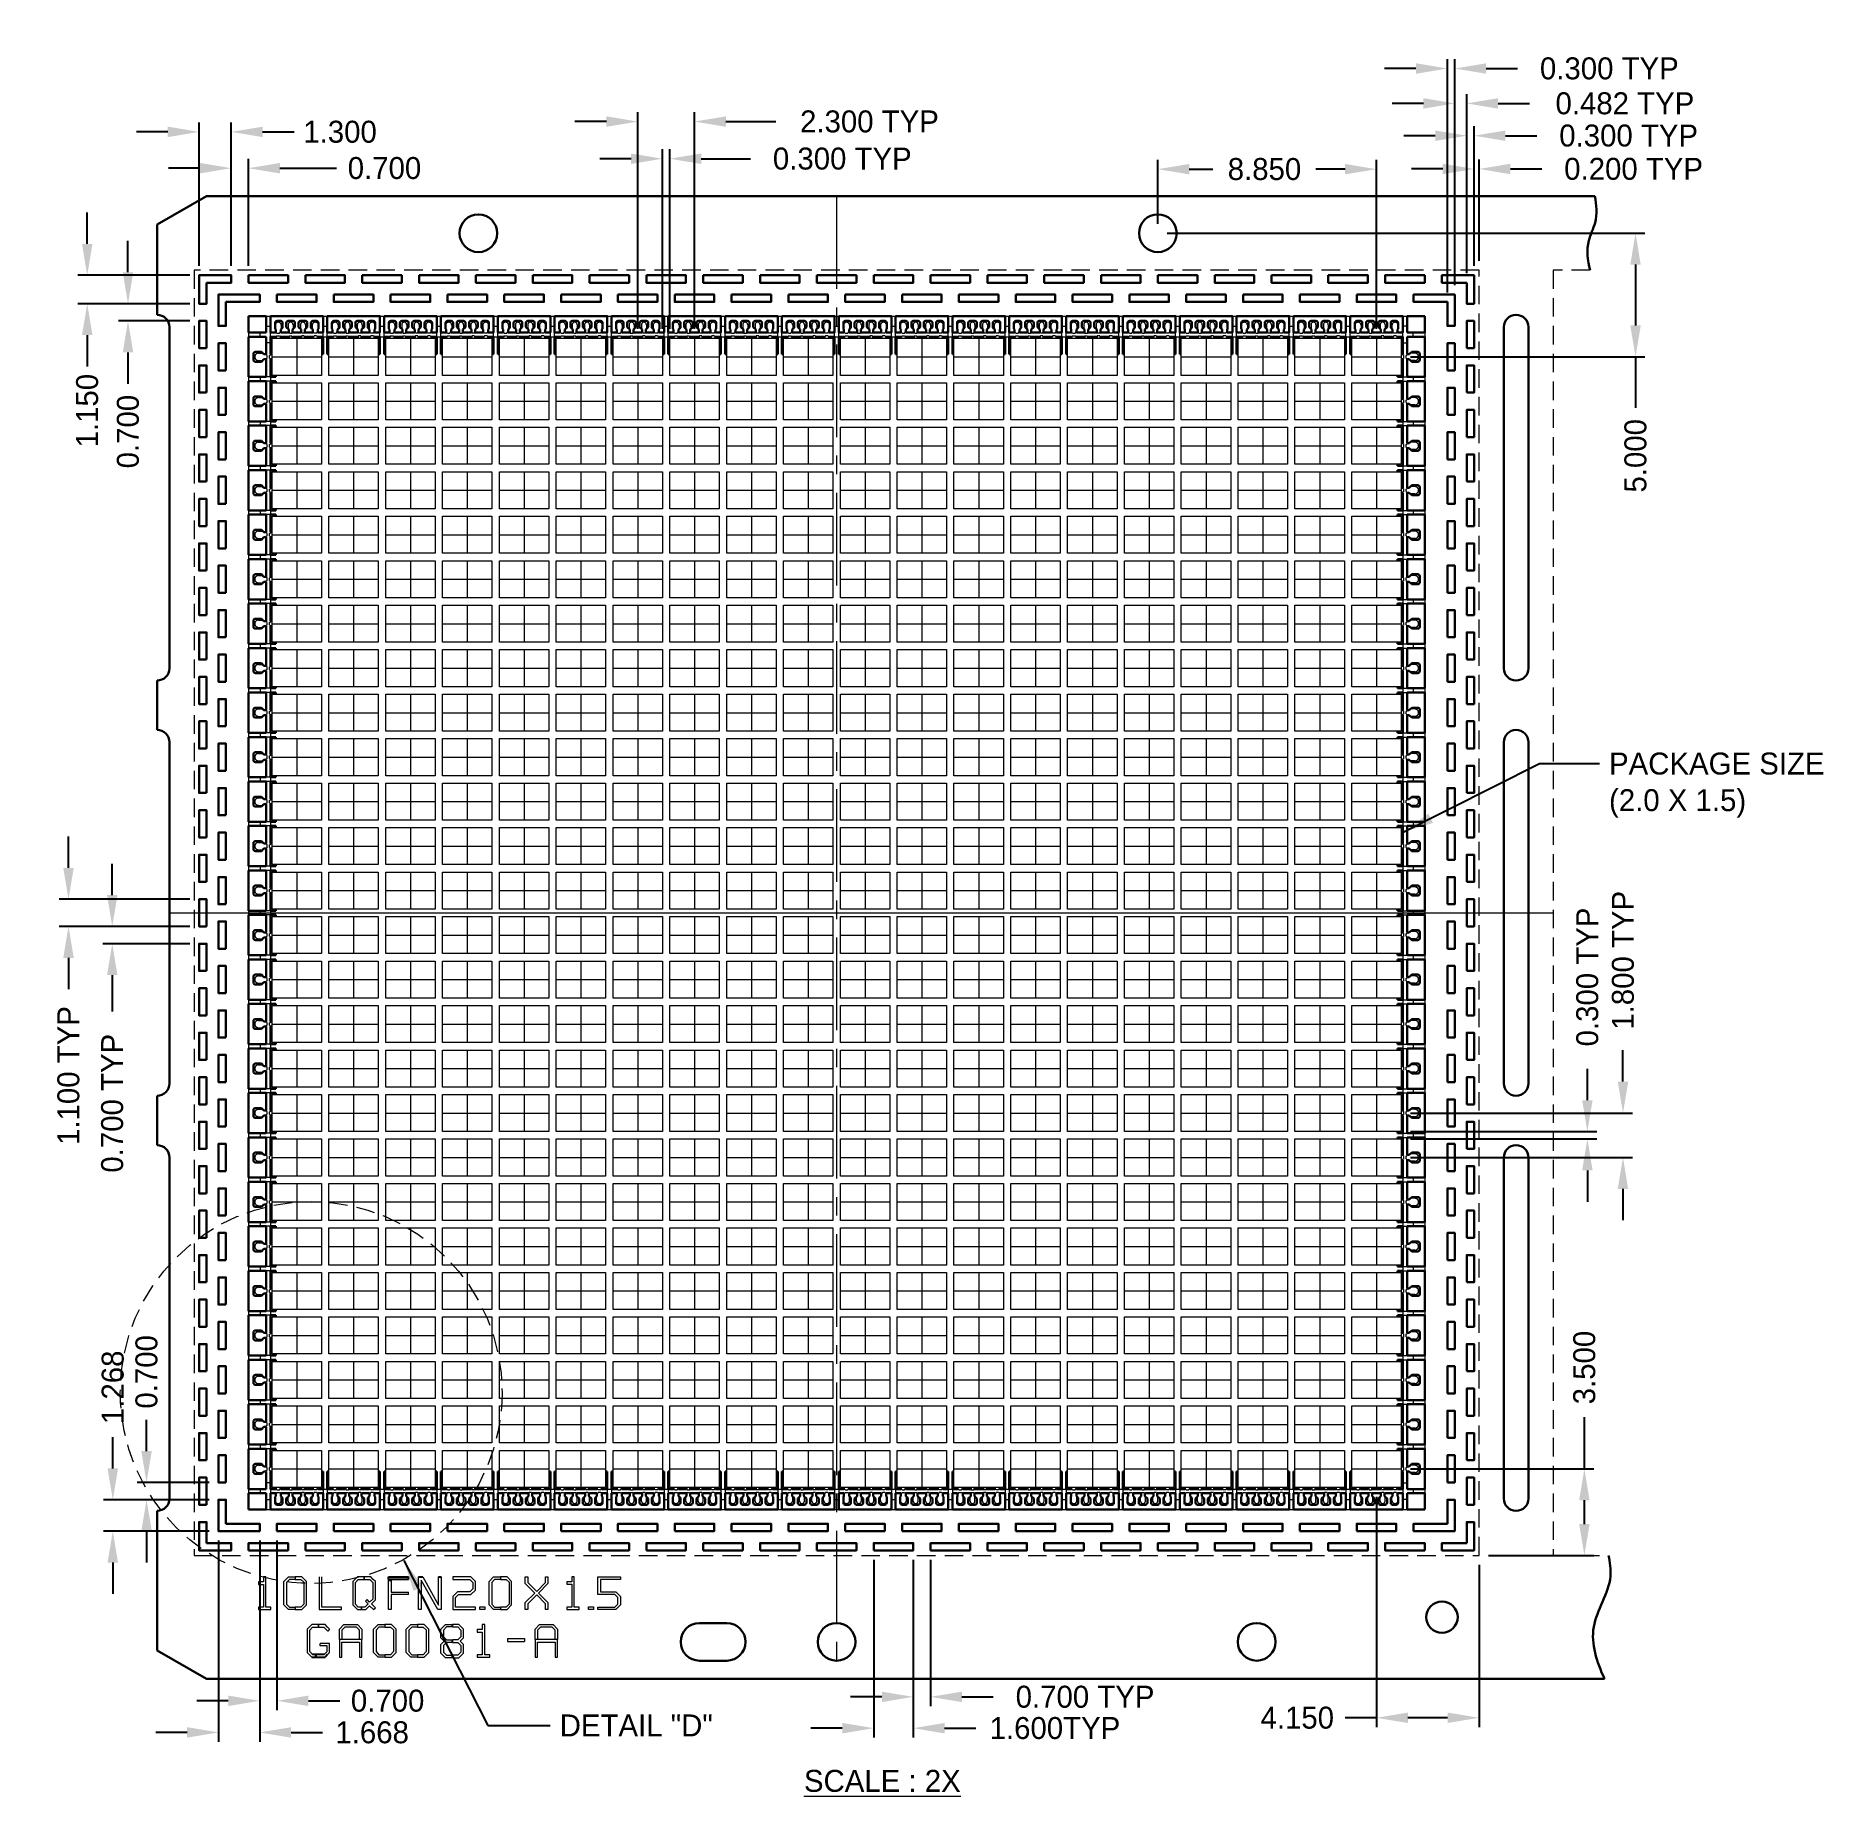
# Model space of a CAD drawing. Extents: x 276.8 to 349.1, y 147.8 to 219.
import ezdxf

# ---------------------------------------------------------------- set-up
doc = ezdxf.new("R2010")
doc.units = 0
doc.header["$LTSCALE"] = 3
doc.header["$MEASUREMENT"] = 0
for name, pattern in [('CENTER', [2, 1.25, -0.25, 0.25, -0.25]), ('HIDDEN', [0.375, 0.25, -0.125]), ('PHANTOM', [2.5, 1.25, -0.25, 0.25, -0.25, 0.25, -0.25])]:
    doc.linetypes.add(name, pattern=pattern)
doc.layers.add('998', color=50, linetype='Continuous')
for name, color, linetype, lineweight in [('CLIN', 1, 'CENTER', 15), ('DETAIL', 6, 'HIDDEN', 15), ('DIM', 4, 'Continuous', 13), ('HIDN', 6, 'HIDDEN', 15), ('HIDN2', 3, 'HIDDEN', 15), ('HIND1', 6, 'HIDDEN', 15), ('OBJ', 3, 'Continuous', 30), ('OBJ1', 7, 'Continuous', 30), ('OBJ3', 40, 'Continuous', 30), ('PHANTOM', 5, 'PHANTOM', 15), ('SAW', 2, 'HIDDEN', 15), ('TEXT', 2, 'Continuous', 20)]:
    doc.layers.add(name, color=color, linetype=linetype, lineweight=lineweight)
doc.dimstyles.new('3DEC X 2', dxfattribs={"dimtxt": 0.889, "dimasz": 1.27, "dimexe": 0.381, "dimexo": 0.381, "dimgap": 0.381, "dimtad": 0, "dimdec": 3, "dimzin": 0, "dimdsep": 46, "dimtxsty": 'Standard', "dimcen": 0.09, "dimadec": 0, "dimazin": 0, "dimtfac": 1, "dimtdec": 3, "dimtofl": 0, "dimtmove": 0, "dimatfit": 3, "dimfxl": 1, "dimtolj": 1, "dimtzin": 0, "dimarcsym": 0})

msp = doc.modelspace()

# ---------------------------------------------------------------- texts
at = {"layer": 'DIM', "char_height": 0.889, "attachment_point": 1}
for s, insert in [('PACKAGE SIZE\\P(2.0 X 1.5)', (340.4444, 190.0434)), ('\\A1;DETAIL "D"', (297.9765, 151.1216))]:
    msp.add_mtext(s, dxfattribs=dict(at, insert=insert))
at = {"layer": 'TEXT'}
msp.add_text('%%USCALE : 2X', height=0.889, dxfattribs=at).set_placement((307.8607, 147.9884))

# ---------------------------------------------------------------- blocks, each defined once
blk = doc.blocks.new('*D0')
at = {"layer": 'Defpoints', "color": 0, "transparency": 16777216}
for p in [(207.433, -69.159), (207.133, -76.425), (207.433, -76.425)]:
    blk.add_point(p, dxfattribs=at)
at = {"layer": 'DIM', "color": 0, "lineweight": -2, "transparency": 16777216}
for p, q in [((205.863, -69.159), (204.593, -69.159)), ((207.133, -76.044), (207.133, -68.778)), ((207.433, -76.044), (207.433, -68.778)), ((208.703, -69.159), (210.697, -69.159))]:
    blk.add_line(p, q, dxfattribs=at)
at = {"layer": 'DIM', "color": 0, "transparency": 16777216}
for points in [[(205.863, -68.947), (205.863, -69.371), (207.133, -69.159)], [(208.703, -68.947), (208.703, -69.371), (207.433, -69.159)]]:
    blk.add_solid(points, dxfattribs=at)
at = {"layer": 'DIM', "color": 0, "transparency": 16777216, "insert": (214.412, -69.159), "char_height": 0.889, "attachment_point": 5}
blk.add_mtext('\\A1;0.300 TYP', dxfattribs=at)
blk = doc.blocks.new('*D1')
at = {"layer": 'Defpoints', "color": 0, "transparency": 16777216}
for p in [(208.433, -67.656), (206.133, -76.425), (208.433, -76.425)]:
    blk.add_point(p, dxfattribs=at)
at = {"layer": 'DIM', "color": 0, "lineweight": -2, "transparency": 16777216}
for p, q in [((206.133, -76.044), (206.133, -67.275)), ((208.433, -76.044), (208.433, -67.275)), ((204.863, -67.656), (203.593, -67.656)), ((209.703, -67.656), (211.723, -67.656))]:
    blk.add_line(p, q, dxfattribs=at)
at = {"layer": 'DIM', "color": 0, "transparency": 16777216}
for points in [[(204.863, -67.444), (204.863, -67.868), (206.133, -67.656)], [(209.703, -67.444), (209.703, -67.868), (208.433, -67.656)]]:
    blk.add_solid(points, dxfattribs=at)
at = {"layer": 'DIM', "color": 0, "transparency": 16777216, "insert": (215.512, -67.656), "char_height": 0.889, "attachment_point": 5}
blk.add_mtext('\\A1;2.300 TYP', dxfattribs=at)
blk = doc.blocks.new('*D2')
at = {"layer": 'Defpoints', "color": 0, "transparency": 16777216}
for p in [(227.183, -69.582), (227.183, -72.175), (236.033, -76.425)]:
    blk.add_point(p, dxfattribs=at)
at = {"layer": 'DIM', "color": 0, "lineweight": -2, "transparency": 16777216}
for p, q in [((227.183, -71.794), (227.183, -69.201)), ((236.033, -76.044), (236.033, -69.201)), ((228.453, -69.582), (229.414, -69.582)), ((234.763, -69.582), (233.583, -69.582))]:
    blk.add_line(p, q, dxfattribs=at)
at = {"layer": 'DIM', "color": 0, "transparency": 16777216}
for points in [[(228.453, -69.37), (228.453, -69.793), (227.183, -69.582)], [(234.763, -69.37), (234.763, -69.793), (236.033, -69.582)]]:
    blk.add_solid(points, dxfattribs=at)
at = {"layer": 'DIM', "color": 0, "transparency": 16777216, "insert": (231.499, -69.582), "char_height": 0.889, "attachment_point": 5}
blk.add_mtext('\\A1;8.850', dxfattribs=at)
blk = doc.blocks.new('*D3')
at = {"layer": 'Defpoints', "color": 0, "transparency": 16777216}
for p in [(227.183, -72.175), (246.516, -72.175), (237.033, -77.175)]:
    blk.add_point(p, dxfattribs=at)
at = {"layer": 'DIM', "color": 0, "lineweight": -2, "transparency": 16777216}
for p, q in [((227.564, -72.175), (246.897, -72.175)), ((246.516, -73.445), (246.516, -75.905)), ((237.414, -77.175), (246.897, -77.175)), ((246.516, -77.175), (246.516, -79.243))]:
    blk.add_line(p, q, dxfattribs=at)
at = {"layer": 'DIM', "color": 0, "transparency": 16777216}
for points in [[(246.304, -73.445), (246.727, -73.445), (246.516, -72.175)], [(246.304, -75.905), (246.727, -75.905), (246.516, -77.175)]]:
    blk.add_solid(points, dxfattribs=at)
at = {"layer": 'DIM', "color": 0, "transparency": 16777216, "insert": (246.516, -81.179), "char_height": 0.889, "attachment_point": 5, "rotation": 90}
blk.add_mtext('\\A1;5.000', dxfattribs=at)
blk = doc.blocks.new('*D4')
at = {"layer": 'Defpoints', "color": 0, "transparency": 16777216}
for p in [(190.383, -69.542), (189.683, -73.875), (190.383, -73.875)]:
    blk.add_point(p, dxfattribs=at)
at = {"layer": 'DIM', "color": 0, "lineweight": -2, "transparency": 16777216}
for p, q in [((189.683, -73.494), (189.683, -69.161)), ((190.383, -73.494), (190.383, -69.161)), ((188.413, -69.542), (187.143, -69.542)), ((191.653, -69.542), (193.947, -69.542))]:
    blk.add_line(p, q, dxfattribs=at)
at = {"layer": 'DIM', "color": 0, "transparency": 16777216}
for points in [[(188.413, -69.33), (188.413, -69.754), (189.683, -69.542)], [(191.653, -69.33), (191.653, -69.754), (190.383, -69.542)]]:
    blk.add_solid(points, dxfattribs=at)
at = {"layer": 'DIM', "color": 0, "transparency": 16777216, "insert": (195.884, -69.542), "char_height": 0.889, "attachment_point": 5}
blk.add_mtext('\\A1;0.700', dxfattribs=at)
blk = doc.blocks.new('*D5')
at = {"layer": 'Defpoints', "color": 0, "transparency": 16777216}
for p in [(189.683, -68.073), (188.383, -73.875), (189.683, -73.875)]:
    blk.add_point(p, dxfattribs=at)
at = {"layer": 'DIM', "color": 0, "lineweight": -2, "transparency": 16777216}
for p, q in [((188.383, -73.494), (188.383, -67.692)), ((189.683, -73.494), (189.683, -67.692)), ((187.113, -68.073), (185.843, -68.073)), ((190.953, -68.073), (192.223, -68.073))]:
    blk.add_line(p, q, dxfattribs=at)
at = {"layer": 'DIM', "color": 0, "transparency": 16777216}
for points in [[(187.113, -67.861), (187.113, -68.284), (188.383, -68.073)], [(190.953, -67.861), (190.953, -68.284), (189.683, -68.073)]]:
    blk.add_solid(points, dxfattribs=at)
at = {"layer": 'DIM', "color": 0, "transparency": 16777216, "insert": (194.086, -68.073), "char_height": 0.889, "attachment_point": 5}
blk.add_mtext('\\A1;1.300', dxfattribs=at)
blk = doc.blocks.new('*D6')
at = {"layer": 'Defpoints', "color": 0, "transparency": 16777216}
for p in [(188.383, -75.025), (185.503, -75.725), (188.383, -75.725)]:
    blk.add_point(p, dxfattribs=at)
at = {"layer": 'DIM', "color": 0, "lineweight": -2, "transparency": 16777216}
for p, q in [((185.503, -73.755), (185.503, -72.485)), ((188.002, -75.025), (185.122, -75.025)), ((188.002, -75.725), (185.122, -75.725)), ((185.503, -76.995), (185.503, -78.265))]:
    blk.add_line(p, q, dxfattribs=at)
at = {"layer": 'DIM', "color": 0, "transparency": 16777216}
for points in [[(185.291, -73.755), (185.714, -73.755), (185.503, -75.025)], [(185.291, -76.995), (185.714, -76.995), (185.503, -75.725)]]:
    blk.add_solid(points, dxfattribs=at)
at = {"layer": 'DIM', "color": 0, "transparency": 16777216, "insert": (185.503, -80.201), "char_height": 0.889, "attachment_point": 5, "rotation": 90}
blk.add_mtext('\\A1;0.700', dxfattribs=at)
blk = doc.blocks.new('*D15')
at = {"layer": 'Defpoints', "color": 0, "transparency": 16777216}
for p in [(188.383, -73.875), (183.853, -75.025), (188.383, -75.025)]:
    blk.add_point(p, dxfattribs=at)
at = {"layer": 'DIM', "color": 0, "lineweight": -2, "transparency": 16777216}
for p, q in [((183.853, -72.605), (183.853, -71.335)), ((188.002, -73.875), (183.472, -73.875)), ((188.002, -75.025), (183.472, -75.025)), ((183.853, -76.295), (183.853, -77.565))]:
    blk.add_line(p, q, dxfattribs=at)
at = {"layer": 'DIM', "color": 0, "transparency": 16777216}
for points in [[(183.642, -72.605), (184.065, -72.605), (183.853, -73.875)], [(183.642, -76.295), (184.065, -76.295), (183.853, -75.025)]]:
    blk.add_solid(points, dxfattribs=at)
at = {"layer": 'DIM', "color": 0, "transparency": 16777216, "insert": (183.853, -79.353), "char_height": 0.889, "attachment_point": 5, "rotation": 90}
blk.add_mtext('\\A1;1.150', dxfattribs=at)
blk = doc.blocks.new('*D7')
at = {"layer": 'Defpoints', "color": 0, "transparency": 16777216}
for p in [(188.383, -100.225), (184.866, -100.925), (188.383, -100.925)]:
    blk.add_point(p, dxfattribs=at)
at = {"layer": 'DIM', "color": 0, "lineweight": -2, "transparency": 16777216}
for p, q in [((184.866, -98.955), (184.866, -97.685)), ((188.002, -100.225), (184.485, -100.225)), ((188.002, -100.925), (184.485, -100.925)), ((184.866, -102.195), (184.866, -103.665))]:
    blk.add_line(p, q, dxfattribs=at)
at = {"layer": 'DIM', "color": 0, "transparency": 16777216}
for points in [[(184.654, -98.955), (185.078, -98.955), (184.866, -100.225)], [(184.654, -102.195), (185.078, -102.195), (184.866, -100.925)]]:
    blk.add_solid(points, dxfattribs=at)
at = {"layer": 'DIM', "color": 0, "transparency": 16777216, "insert": (184.866, -107.379), "char_height": 0.889, "attachment_point": 5, "rotation": 90}
blk.add_mtext('\\A1;0.700 TYP', dxfattribs=at)
blk = doc.blocks.new('*D8')
at = {"layer": 'Defpoints', "color": 0, "transparency": 16777216}
for p in [(188.383, -99.125), (183.095, -100.225), (188.383, -100.225)]:
    blk.add_point(p, dxfattribs=at)
at = {"layer": 'DIM', "color": 0, "lineweight": -2, "transparency": 16777216}
for p, q in [((183.095, -97.855), (183.095, -96.585)), ((188.002, -99.125), (182.714, -99.125)), ((188.002, -100.225), (182.714, -100.225)), ((183.095, -101.495), (183.095, -102.765))]:
    blk.add_line(p, q, dxfattribs=at)
at = {"layer": 'DIM', "color": 0, "transparency": 16777216}
for points in [[(182.884, -97.855), (183.307, -97.855), (183.095, -99.125)], [(182.884, -101.495), (183.307, -101.495), (183.095, -100.225)]]:
    blk.add_solid(points, dxfattribs=at)
at = {"layer": 'DIM', "color": 0, "transparency": 16777216, "insert": (183.095, -106.257), "char_height": 0.889, "attachment_point": 5, "rotation": 90}
blk.add_mtext('\\A1;1.100 TYP', dxfattribs=at)
blk = doc.blocks.new('*D9')
at = {"layer": 'Defpoints', "color": 0, "transparency": 16777216}
for p in [(236.033, -122.925), (240.183, -125.675), (236.033, -132.247)]:
    blk.add_point(p, dxfattribs=at)
at = {"layer": 'DIM', "color": 0, "lineweight": -2, "transparency": 16777216}
for p, q in [((236.033, -123.306), (236.033, -132.628)), ((240.183, -126.056), (240.183, -132.628)), ((236.033, -132.247), (234.763, -132.247)), ((238.913, -132.247), (237.303, -132.247))]:
    blk.add_line(p, q, dxfattribs=at)
at = {"layer": 'DIM', "color": 0, "transparency": 16777216}
for points in [[(237.303, -132.035), (237.303, -132.458), (236.033, -132.247)], [(238.913, -132.035), (238.913, -132.458), (240.183, -132.247)]]:
    blk.add_solid(points, dxfattribs=at)
at = {"layer": 'DIM', "color": 0, "transparency": 16777216, "insert": (232.826, -132.247), "char_height": 0.889, "attachment_point": 5}
blk.add_mtext('\\A1;4.150', dxfattribs=at)
blk = doc.blocks.new('*D10')
at = {"layer": 'Defpoints', "color": 0, "transparency": 16777216}
for p in [(237.033, -122.175), (244.446, -122.175), (240.183, -125.675)]:
    blk.add_point(p, dxfattribs=at)
at = {"layer": 'DIM', "color": 0, "lineweight": -2, "transparency": 16777216}
for p, q in [((244.446, -122.175), (244.446, -120.085)), ((237.414, -122.175), (244.827, -122.175)), ((244.446, -124.405), (244.446, -123.445)), ((240.564, -125.675), (244.827, -125.675))]:
    blk.add_line(p, q, dxfattribs=at)
at = {"layer": 'DIM', "color": 0, "transparency": 16777216}
for points in [[(244.235, -123.445), (244.658, -123.445), (244.446, -122.175)], [(244.235, -124.405), (244.658, -124.405), (244.446, -125.675)]]:
    blk.add_solid(points, dxfattribs=at)
at = {"layer": 'DIM', "color": 0, "transparency": 16777216, "insert": (244.446, -118.074), "char_height": 0.889, "attachment_point": 5, "rotation": 90}
blk.add_mtext('\\A1;3.500', dxfattribs=at)
blk = doc.blocks.new('*D11')
at = {"layer": 'Defpoints', "color": 0, "transparency": 16777216}
for p in [(240.183, -69.574), (240.183, -69.574), (240.183, -73.675), (240.183, -73.675), (239.983, -73.875), (239.983, -73.875)]:
    blk.add_point(p, dxfattribs=at)
at = {"layer": 'DIM', "color": 0, "lineweight": -2, "transparency": 16777216}
for p, q in [((239.983, -73.494), (239.983, -69.193)), ((239.983, -73.494), (239.983, -69.193)), ((240.183, -73.294), (240.183, -69.193)), ((240.183, -73.294), (240.183, -69.193)), ((238.713, -69.574), (237.443, -69.574)), ((238.713, -69.574), (237.443, -69.574)), ((241.453, -69.574), (242.723, -69.574)), ((241.453, -69.574), (242.723, -69.574))]:
    blk.add_line(p, q, dxfattribs=at)
at = {"layer": 'DIM', "color": 0, "transparency": 16777216}
for points in [[(238.713, -69.362), (238.713, -69.785), (239.983, -69.574)], [(238.713, -69.362), (238.713, -69.785), (239.983, -69.574)], [(241.453, -69.362), (241.453, -69.785), (240.183, -69.574)], [(241.453, -69.362), (241.453, -69.785), (240.183, -69.574)]]:
    blk.add_solid(points, dxfattribs=at)
at = {"layer": 'DIM', "color": 0, "transparency": 16777216, "insert": (246.438, -69.574), "char_height": 0.889, "attachment_point": 5}
blk.add_mtext('\\A1;0.200 TYP', dxfattribs=at)
blk.add_mtext('\\A1;0.200 TYP', dxfattribs=at)
blk = doc.blocks.new('*D12')
at = {"layer": 'Defpoints', "color": 0, "transparency": 16777216}
for p in [(239.983, -68.227), (239.983, -68.227), (239.683, -74.175), (239.683, -74.175), (239.983, -73.875), (239.983, -73.875)]:
    blk.add_point(p, dxfattribs=at)
at = {"layer": 'DIM', "color": 0, "lineweight": -2, "transparency": 16777216}
for p, q in [((239.683, -73.794), (239.683, -67.846)), ((239.683, -73.794), (239.683, -67.846)), ((239.983, -73.494), (239.983, -67.846)), ((239.983, -73.494), (239.983, -67.846)), ((238.413, -68.227), (237.143, -68.227)), ((238.413, -68.227), (237.143, -68.227)), ((241.253, -68.227), (242.523, -68.227)), ((241.253, -68.227), (242.523, -68.227))]:
    blk.add_line(p, q, dxfattribs=at)
at = {"layer": 'DIM', "color": 0, "transparency": 16777216}
for points in [[(238.413, -68.015), (238.413, -68.439), (239.683, -68.227)], [(238.413, -68.015), (238.413, -68.439), (239.683, -68.227)], [(241.253, -68.015), (241.253, -68.439), (239.983, -68.227)], [(241.253, -68.015), (241.253, -68.439), (239.983, -68.227)]]:
    blk.add_solid(points, dxfattribs=at)
at = {"layer": 'DIM', "color": 0, "transparency": 16777216, "insert": (246.238, -68.227), "char_height": 0.889, "attachment_point": 5}
blk.add_mtext('\\A1;0.300 TYP', dxfattribs=at)
blk.add_mtext('\\A1;0.300 TYP', dxfattribs=at)
blk = doc.blocks.new('*D13')
at = {"layer": 'Defpoints', "color": 0, "transparency": 16777216}
for p in [(239.683, -66.922), (239.683, -66.922), (239.683, -74.175), (239.683, -74.175), (239.201, -74.657), (239.201, -74.657)]:
    blk.add_point(p, dxfattribs=at)
at = {"layer": 'DIM', "color": 0, "lineweight": -2, "transparency": 16777216}
for p, q in [((239.201, -74.276), (239.201, -66.541)), ((239.201, -74.276), (239.201, -66.541)), ((239.683, -73.794), (239.683, -66.541)), ((239.683, -73.794), (239.683, -66.541)), ((237.931, -66.922), (236.661, -66.922)), ((237.931, -66.922), (236.661, -66.922)), ((240.953, -66.922), (242.223, -66.922)), ((240.953, -66.922), (242.223, -66.922))]:
    blk.add_line(p, q, dxfattribs=at)
at = {"layer": 'DIM', "color": 0, "transparency": 16777216}
for points in [[(237.931, -66.71), (237.931, -67.134), (239.201, -66.922)], [(237.931, -66.71), (237.931, -67.134), (239.201, -66.922)], [(240.953, -66.71), (240.953, -67.134), (239.683, -66.922)], [(240.953, -66.71), (240.953, -67.134), (239.683, -66.922)]]:
    blk.add_solid(points, dxfattribs=at)
at = {"layer": 'DIM', "color": 0, "transparency": 16777216, "insert": (246.086, -66.922), "char_height": 0.889, "attachment_point": 5}
blk.add_mtext('\\A1;0.482 TYP', dxfattribs=at)
blk.add_mtext('\\A1;0.482 TYP', dxfattribs=at)
blk = doc.blocks.new('*D14')
at = {"layer": 'Defpoints', "color": 0, "transparency": 16777216}
for p in [(239.201, -65.509), (239.201, -65.509), (238.901, -74.957), (238.901, -74.957), (239.201, -74.657), (239.201, -74.657)]:
    blk.add_point(p, dxfattribs=at)
at = {"layer": 'DIM', "color": 0, "lineweight": -2, "transparency": 16777216}
for p, q in [((237.631, -65.509), (236.361, -65.509)), ((237.631, -65.509), (236.361, -65.509)), ((238.901, -74.576), (238.901, -65.128)), ((238.901, -74.576), (238.901, -65.128)), ((239.201, -74.276), (239.201, -65.128)), ((239.201, -74.276), (239.201, -65.128)), ((240.471, -65.509), (241.741, -65.509)), ((240.471, -65.509), (241.741, -65.509))]:
    blk.add_line(p, q, dxfattribs=at)
at = {"layer": 'DIM', "color": 0, "transparency": 16777216}
for points in [[(237.631, -65.297), (237.631, -65.721), (238.901, -65.509)], [(237.631, -65.297), (237.631, -65.721), (238.901, -65.509)], [(240.471, -65.297), (240.471, -65.721), (239.201, -65.509)], [(240.471, -65.297), (240.471, -65.721), (239.201, -65.509)]]:
    blk.add_solid(points, dxfattribs=at)
at = {"layer": 'DIM', "color": 0, "transparency": 16777216, "insert": (245.456, -65.509), "char_height": 0.889, "attachment_point": 5}
blk.add_mtext('\\A1;0.300 TYP', dxfattribs=at)
blk.add_mtext('\\A1;0.300 TYP', dxfattribs=at)
blk = doc.blocks.new('*D16')
at = {"layer": 'Defpoints', "color": 0, "transparency": 16777216}
for p in [(184.888, -123.425), (189.165, -123.425), (189.165, -124.693)]:
    blk.add_point(p, dxfattribs=at)
at = {"layer": 'DIM', "color": 0, "lineweight": -2, "transparency": 16777216}
for p, q in [((184.888, -122.155), (184.888, -120.885)), ((188.784, -123.425), (184.507, -123.425)), ((188.784, -124.693), (184.507, -124.693)), ((184.888, -125.963), (184.888, -127.233))]:
    blk.add_line(p, q, dxfattribs=at)
at = {"layer": 'DIM', "color": 0, "transparency": 16777216}
for points in [[(184.677, -122.155), (185.1, -122.155), (184.888, -123.425)], [(184.677, -125.963), (185.1, -125.963), (184.888, -124.693)]]:
    blk.add_solid(points, dxfattribs=at)
at = {"layer": 'DIM', "color": 0, "transparency": 16777216, "insert": (184.888, -118.874), "char_height": 0.889, "attachment_point": 5, "rotation": 90}
blk.add_mtext('\\A1;1.268', dxfattribs=at)
blk = doc.blocks.new('*D17')
at = {"layer": 'Defpoints', "color": 0, "transparency": 16777216}
for p in [(186.254, -122.725), (189.165, -122.725), (189.165, -123.425)]:
    blk.add_point(p, dxfattribs=at)
at = {"layer": 'DIM', "color": 0, "lineweight": -2, "transparency": 16777216}
for p, q in [((186.254, -121.455), (186.254, -120.185)), ((188.784, -122.725), (185.873, -122.725)), ((188.784, -123.425), (185.873, -123.425)), ((186.254, -124.695), (186.254, -125.965))]:
    blk.add_line(p, q, dxfattribs=at)
at = {"layer": 'DIM', "color": 0, "transparency": 16777216}
for points in [[(186.043, -121.455), (186.466, -121.455), (186.254, -122.725)], [(186.043, -124.695), (186.466, -124.695), (186.254, -123.425)]]:
    blk.add_solid(points, dxfattribs=at)
at = {"layer": 'DIM', "color": 0, "transparency": 16777216, "insert": (186.254, -118.248), "char_height": 0.889, "attachment_point": 5, "rotation": 90}
blk.add_mtext('\\A1;0.700', dxfattribs=at)
blk = doc.blocks.new('*D18')
at = {"layer": 'Defpoints', "color": 0, "transparency": 16777216}
for p in [(189.165, -124.693), (190.833, -124.693), (190.833, -132.839)]:
    blk.add_point(p, dxfattribs=at)
at = {"layer": 'DIM', "color": 0, "lineweight": -2, "transparency": 16777216}
for p, q in [((189.165, -125.074), (189.165, -133.22)), ((190.833, -125.074), (190.833, -133.22)), ((187.895, -132.839), (186.625, -132.839)), ((192.103, -132.839), (193.373, -132.839))]:
    blk.add_line(p, q, dxfattribs=at)
at = {"layer": 'DIM', "color": 0, "transparency": 16777216}
for points in [[(187.895, -132.627), (187.895, -133.05), (189.165, -132.839)], [(192.103, -132.627), (192.103, -133.05), (190.833, -132.839)]]:
    blk.add_solid(points, dxfattribs=at)
at = {"layer": 'DIM', "color": 0, "transparency": 16777216, "insert": (195.384, -132.839), "char_height": 0.889, "attachment_point": 5}
blk.add_mtext('\\A1;1.668', dxfattribs=at)
blk = doc.blocks.new('*D19')
at = {"layer": 'Defpoints', "color": 0, "transparency": 16777216}
for p in [(190.833, -124.693), (191.533, -124.693), (191.533, -131.56)]:
    blk.add_point(p, dxfattribs=at)
at = {"layer": 'DIM', "color": 0, "lineweight": -2, "transparency": 16777216}
for p, q in [((190.833, -125.074), (190.833, -131.941)), ((191.533, -125.074), (191.533, -131.941)), ((189.563, -131.56), (188.293, -131.56)), ((192.803, -131.56), (194.073, -131.56))]:
    blk.add_line(p, q, dxfattribs=at)
at = {"layer": 'DIM', "color": 0, "transparency": 16777216}
for points in [[(189.563, -131.348), (189.563, -131.771), (190.833, -131.56)], [(192.803, -131.348), (192.803, -131.771), (191.533, -131.56)]]:
    blk.add_solid(points, dxfattribs=at)
at = {"layer": 'DIM', "color": 0, "transparency": 16777216, "insert": (196.01, -131.56), "char_height": 0.889, "attachment_point": 5}
blk.add_mtext('\\A1;0.700', dxfattribs=at)
blk = doc.blocks.new('*D20')
at = {"layer": 'Defpoints', "color": 0, "transparency": 16777216}
for p in [(215.683, -125.475), (217.283, -125.475), (217.283, -132.667)]:
    blk.add_point(p, dxfattribs=at)
at = {"layer": 'DIM', "color": 0, "lineweight": -2, "transparency": 16777216}
for p, q in [((215.683, -125.856), (215.683, -133.048)), ((217.283, -125.856), (217.283, -133.048)), ((214.413, -132.667), (213.143, -132.667)), ((218.553, -132.667), (219.823, -132.667))]:
    blk.add_line(p, q, dxfattribs=at)
at = {"layer": 'DIM', "color": 0, "transparency": 16777216}
for points in [[(214.413, -132.456), (214.413, -132.879), (215.683, -132.667)], [(218.553, -132.456), (218.553, -132.879), (217.283, -132.667)]]:
    blk.add_solid(points, dxfattribs=at)
at = {"layer": 'DIM', "color": 0, "transparency": 16777216, "insert": (223.019, -132.667), "char_height": 0.889, "attachment_point": 5}
blk.add_mtext('\\A1;1.600TYP', dxfattribs=at)
blk = doc.blocks.new('*D21')
at = {"layer": 'Defpoints', "color": 0, "transparency": 16777216}
for p in [(217.283, -125.475), (217.983, -125.475), (217.983, -131.4)]:
    blk.add_point(p, dxfattribs=at)
at = {"layer": 'DIM', "color": 0, "lineweight": -2, "transparency": 16777216}
for p, q in [((217.283, -125.856), (217.283, -131.781)), ((217.983, -125.856), (217.983, -131.781)), ((216.013, -131.4), (214.743, -131.4)), ((219.253, -131.4), (220.523, -131.4))]:
    blk.add_line(p, q, dxfattribs=at)
at = {"layer": 'DIM', "color": 0, "transparency": 16777216}
for points in [[(216.013, -131.189), (216.013, -131.612), (217.283, -131.4)], [(219.253, -131.189), (219.253, -131.612), (217.983, -131.4)]]:
    blk.add_solid(points, dxfattribs=at)
at = {"layer": 'DIM', "color": 0, "transparency": 16777216, "insert": (224.238, -131.4), "char_height": 0.889, "attachment_point": 5}
blk.add_mtext('\\A1;0.700 TYP', dxfattribs=at)
blk = doc.blocks.new('*D22')
at = {"layer": 'Defpoints', "color": 0, "transparency": 16777216}
for p in [(237.033, -108.525), (237.033, -108.825), (244.567, -108.825)]:
    blk.add_point(p, dxfattribs=at)
at = {"layer": 'DIM', "color": 0, "lineweight": -2, "transparency": 16777216}
for p, q in [((244.567, -107.255), (244.567, -105.985)), ((237.414, -108.525), (244.948, -108.525)), ((237.414, -108.825), (244.948, -108.825)), ((244.567, -110.095), (244.567, -111.365))]:
    blk.add_line(p, q, dxfattribs=at)
at = {"layer": 'DIM', "color": 0, "transparency": 16777216}
for points in [[(244.356, -107.255), (244.779, -107.255), (244.567, -108.525)], [(244.356, -110.095), (244.779, -110.095), (244.567, -108.825)]]:
    blk.add_solid(points, dxfattribs=at)
at = {"layer": 'DIM', "color": 0, "transparency": 16777216, "insert": (244.567, -102.27), "char_height": 0.889, "attachment_point": 5, "rotation": 90}
blk.add_mtext('\\A1;0.300 TYP', dxfattribs=at)
blk = doc.blocks.new('*D23')
at = {"layer": 'Defpoints', "color": 0, "transparency": 16777216}
for p in [(237.033, -107.775), (246.009, -107.775), (237.033, -109.575)]:
    blk.add_point(p, dxfattribs=at)
at = {"layer": 'DIM', "color": 0, "lineweight": -2, "transparency": 16777216}
for p, q in [((246.009, -106.505), (246.009, -105.235)), ((237.414, -107.775), (246.39, -107.775)), ((237.414, -109.575), (246.39, -109.575)), ((246.009, -110.845), (246.009, -112.115))]:
    blk.add_line(p, q, dxfattribs=at)
at = {"layer": 'DIM', "color": 0, "transparency": 16777216}
for points in [[(245.797, -106.505), (246.22, -106.505), (246.009, -107.775)], [(245.797, -110.845), (246.22, -110.845), (246.009, -109.575)]]:
    blk.add_solid(points, dxfattribs=at)
at = {"layer": 'DIM', "color": 0, "transparency": 16777216, "insert": (246.009, -101.594), "char_height": 0.889, "attachment_point": 5, "rotation": 90}
blk.add_mtext('\\A1;1.800 TYP', dxfattribs=at)

# ---------------------------------------------------------------- dimensions: what is measured, and where the dimension line sits
at = {"layer": 'DIM'}
for base, p1, p2, picture, middle in [((334.2012, 217.7228), (333.9012, 208.2751), (334.2012, 208.5751), '*D14', (340.4559, 217.7228)), ((334.6832, 216.3098), (334.2012, 208.5751), (334.6832, 209.0571), '*D13', (341.0861, 216.3098)), ((334.9832, 215.0046), (334.6832, 209.0571), (334.9832, 209.3571), '*D12', (341.2379, 215.0046)), ((335.1832, 213.6582), (334.9832, 209.3571), (335.1832, 209.5571), '*D11', (341.4379, 213.6582))]:
    dim = msp.add_linear_dim(base=base, p1=p1, p2=p2, text='<> TYP', dimstyle='3DEC X 2', dxfattribs=at)
    dim.commit()
    dim.dimension.update_dxf_attribs({"geometry": picture, "text_midpoint": middle, "insert": (95, 283.2317)})
for base, p1, p2, text, picture, middle in [((303.4332, 215.5758), (301.1332, 206.8071), (303.4332, 206.8071), '<> TYP', '*D1', (310.512, 215.5758)), ((302.4332, 214.0725), (302.1332, 206.8071), (302.4332, 206.8071), '<> TYP', '*D0', (309.412, 214.0725)), ((312.2832, 150.5645), (310.6832, 157.7571), (312.2832, 157.7571), '<>TYP', '*D20', (318.0194, 150.5645)), ((312.9832, 151.8315), (312.2832, 157.7571), (312.9832, 157.7571), '<> TYP', '*D21', (319.2379, 151.8315))]:
    dim = msp.add_linear_dim(base=base, p1=p1, p2=p2, text=text, dimstyle='3DEC X 2', dxfattribs=at)
    dim.commit()
    dim.dimension.update_dxf_attribs({"geometry": picture, "text_midpoint": middle, "dimtype": 128, "insert": (95, 283.2317)})
dim = msp.add_linear_dim(base=(284.6832, 215.1589), p1=(283.3832, 209.3571), p2=(284.6832, 209.3571), dimstyle='3DEC X 2', dxfattribs=at)
dim.commit()
dim.dimension.update_dxf_attribs({"geometry": '*D5', "text_midpoint": (289.0859, 215.1589), "insert": (95, 283.2317)})
for base, p1, p2, picture, middle in [((285.3832, 213.6896), (284.6832, 209.3571), (285.3832, 209.3571), '*D4', (290.884, 213.6896)), ((322.1832, 213.6501), (331.0332, 206.8071), (322.1832, 211.0571), '*D2', (326.4986, 213.6501)), ((331.0332, 150.985), (335.1832, 157.5571), (331.0332, 160.3071), '*D9', (327.8264, 150.985)), ((285.8332, 150.3931), (284.1652, 158.5391), (285.8332, 158.5391), '*D18', (290.384, 150.3931)), ((286.5332, 151.6719), (285.8332, 158.5391), (286.5332, 158.5391), '*D19', (291.0099, 151.6719))]:
    dim = msp.add_linear_dim(base=base, p1=p1, p2=p2, dimstyle='3DEC X 2', dxfattribs=at)
    dim.commit()
    dim.dimension.update_dxf_attribs({"geometry": picture, "text_midpoint": middle, "dimtype": 128, "insert": (95, 283.2317)})
for base, p1, p2, picture, middle in [((278.8533, 208.2071), (283.3832, 209.3571), (283.3832, 208.2071), '*D15', (278.8533, 203.8785)), ((280.5028, 207.5071), (283.3832, 208.2071), (283.3832, 207.5071), '*D6', (280.5028, 203.0304)), ((281.2542, 160.5071), (284.1652, 159.8071), (284.1652, 160.5071), '*D17', (281.2542, 164.9839))]:
    dim = msp.add_linear_dim(base=base, p1=p1, p2=p2, angle=90, dimstyle='3DEC X 2', dxfattribs=at)
    dim.commit()
    dim.dimension.update_dxf_attribs({"geometry": picture, "text_midpoint": middle, "insert": (95, 283.2317)})
for base, p1, p2, picture, middle in [((341.5158, 211.0571), (332.0332, 206.0571), (322.1832, 211.0571), '*D3', (341.5158, 202.0522)), ((339.4465, 161.0571), (335.1832, 157.5571), (332.0332, 161.0571), '*D10', (339.4465, 165.158)), ((279.8883, 159.8071), (284.1652, 158.5391), (284.1652, 159.8071), '*D16', (279.8883, 164.358))]:
    dim = msp.add_linear_dim(base=base, p1=p1, p2=p2, angle=90, dimstyle='3DEC X 2', dxfattribs=at)
    dim.commit()
    dim.dimension.update_dxf_attribs({"geometry": picture, "text_midpoint": middle, "dimtype": 128, "insert": (95, 283.2317)})
for base, p1, p2, picture, middle in [((278.0955, 183.0071), (283.3832, 184.1071), (283.3832, 183.0071), '*D8', (278.0955, 176.9746)), ((341.0088, 175.4571), (332.0332, 173.6571), (332.0332, 175.4571), '*D23', (341.0088, 181.6378))]:
    dim = msp.add_linear_dim(base=base, p1=p1, p2=p2, angle=90, text='<> TYP', dimstyle='3DEC X 2', dxfattribs=at)
    dim.commit()
    dim.dimension.update_dxf_attribs({"geometry": picture, "text_midpoint": middle, "insert": (95, 283.2317)})
for base, p1, p2, picture, middle in [((279.8662, 182.3071), (283.3832, 183.0071), (283.3832, 182.3071), '*D7', (279.8662, 175.8524)), ((339.5675, 174.4071), (332.0332, 174.7071), (332.0332, 174.4071), '*D22', (339.5675, 180.9619))]:
    dim = msp.add_linear_dim(base=base, p1=p1, p2=p2, angle=90, text='<> TYP', dimstyle='3DEC X 2', dxfattribs=at)
    dim.commit()
    dim.dimension.update_dxf_attribs({"geometry": picture, "text_midpoint": middle, "dimtype": 128, "insert": (95, 283.2317)})

# ---------------------------------------------------------------- linework, layer by layer
at = {"layer": '998'}
for p, q in [((291.0486, 156.5816), (291.0486, 156.6831)), ((291.0486, 156.6831), (291.8553, 156.6831)), ((291.8553, 156.5816), (291.0486, 156.5816)), ((291.0486, 156.5563), (291.1501, 156.5563)), ((291.8553, 156.5816), (291.8553, 156.6831)), ((292.2623, 156.6831), (292.436, 156.6831)), ((293.075, 156.6831), (293.1767, 156.6831)), ((287.9369, 153.4385), (288.1084, 153.4385)), ((288.1083, 153.54), (287.9763, 153.54)), ((288.4431, 153.54), (288.1083, 153.54)), ((288.1083, 153.54), (288.1084, 153.4385)), ((288.1084, 153.4385), (288.1083, 153.54)), ((288.1084, 153.4385), (288.4825, 153.4385)), ((288.5816, 153.54), (288.4825, 153.4385))]:
    msp.add_line(p, q, dxfattribs=at)
at = {"layer": 'CLIN'}
for p, q in [((309.1832, 212.5571), (309.1832, 152.5571)), ((287.3332, 206.8071), (287.3332, 205.3071)), ((289.6332, 206.8071), (289.6332, 205.3071)), ((291.9332, 206.8071), (291.9332, 205.3071)), ((294.2332, 206.8071), (294.2332, 205.3071)), ((296.5332, 206.8071), (296.5332, 205.3071)), ((298.8332, 206.8071), (298.8332, 205.3071)), ((301.1332, 206.8071), (301.1332, 205.3071)), ((303.4332, 206.8071), (303.4332, 205.3071)), ((305.7332, 206.8071), (305.7332, 205.3071)), ((308.0332, 206.8071), (308.0332, 205.3071)), ((310.3332, 206.8071), (310.3332, 205.3071)), ((312.6332, 206.8071), (312.6332, 205.3071)), ((314.9332, 206.8071), (314.9332, 205.3071)), ((317.2332, 206.8071), (317.2332, 205.3071)), ((319.5332, 206.8071), (319.5332, 205.3071)), ((321.8332, 206.8071), (321.8332, 205.3071)), ((324.1332, 206.8071), (324.1332, 205.3071)), ((326.4332, 206.8071), (326.4332, 205.3071)), ((328.7332, 206.8071), (328.7332, 205.3071)), ((328.7332, 206.8071), (328.7332, 205.3071)), ((331.0332, 206.8071), (331.0332, 205.3071)), ((287.3332, 205.0071), (287.3332, 203.5071)), ((289.6332, 205.0071), (289.6332, 203.5071)), ((291.9332, 205.0071), (291.9332, 203.5071)), ((294.2332, 205.0071), (294.2332, 203.5071)), ((296.5332, 205.0071), (296.5332, 203.5071)), ((298.8332, 205.0071), (298.8332, 203.5071)), ((301.1332, 205.0071), (301.1332, 203.5071)), ((303.4332, 205.0071), (303.4332, 203.5071)), ((305.7332, 205.0071), (305.7332, 203.5071)), ((308.0332, 205.0071), (308.0332, 203.5071)), ((310.3332, 205.0071), (310.3332, 203.5071)), ((312.6332, 205.0071), (312.6332, 203.5071)), ((314.9332, 205.0071), (314.9332, 203.5071)), ((317.2332, 205.0071), (317.2332, 203.5071)), ((319.5332, 205.0071), (319.5332, 203.5071)), ((321.8332, 205.0071), (321.8332, 203.5071)), ((324.1332, 205.0071), (324.1332, 203.5071)), ((326.4332, 205.0071), (326.4332, 203.5071)), ((328.7332, 205.0071), (328.7332, 203.5071)), ((328.7332, 205.0071), (328.7332, 203.5071)), ((331.0332, 205.0071), (331.0332, 203.5071)), ((331.0332, 205.0071), (331.0332, 203.5071)), ((287.3332, 203.2071), (287.3332, 201.7071)), ((289.6332, 203.2071), (289.6332, 201.7071)), ((291.9332, 203.2071), (291.9332, 201.7071)), ((294.2332, 203.2071), (294.2332, 201.7071)), ((296.5332, 203.2071), (296.5332, 201.7071)), ((298.8332, 203.2071), (298.8332, 201.7071)), ((301.1332, 203.2071), (301.1332, 201.7071)), ((303.4332, 203.2071), (303.4332, 201.7071)), ((305.7332, 203.2071), (305.7332, 201.7071)), ((308.0332, 203.2071), (308.0332, 201.7071)), ((310.3332, 203.2071), (310.3332, 201.7071)), ((312.6332, 203.2071), (312.6332, 201.7071)), ((314.9332, 203.2071), (314.9332, 201.7071)), ((317.2332, 203.2071), (317.2332, 201.7071)), ((319.5332, 203.2071), (319.5332, 201.7071)), ((321.8332, 203.2071), (321.8332, 201.7071)), ((324.1332, 203.2071), (324.1332, 201.7071)), ((326.4332, 203.2071), (326.4332, 201.7071)), ((328.7332, 203.2071), (328.7332, 201.7071)), ((328.7332, 203.2071), (328.7332, 201.7071)), ((331.0332, 203.2071), (331.0332, 201.7071)), ((287.3332, 201.4071), (287.3332, 199.9071)), ((289.6332, 201.4071), (289.6332, 199.9071)), ((291.9332, 201.4071), (291.9332, 199.9071)), ((294.2332, 201.4071), (294.2332, 199.9071)), ((296.5332, 201.4071), (296.5332, 199.9071)), ((298.8332, 201.4071), (298.8332, 199.9071)), ((301.1332, 201.4071), (301.1332, 199.9071)), ((303.4332, 201.4071), (303.4332, 199.9071)), ((305.7332, 201.4071), (305.7332, 199.9071)), ((308.0332, 201.4071), (308.0332, 199.9071)), ((310.3332, 201.4071), (310.3332, 199.9071)), ((312.6332, 201.4071), (312.6332, 199.9071)), ((314.9332, 201.4071), (314.9332, 199.9071)), ((317.2332, 201.4071), (317.2332, 199.9071)), ((319.5332, 201.4071), (319.5332, 199.9071)), ((321.8332, 201.4071), (321.8332, 199.9071)), ((324.1332, 201.4071), (324.1332, 199.9071)), ((326.4332, 201.4071), (326.4332, 199.9071)), ((328.7332, 201.4071), (328.7332, 199.9071)), ((328.7332, 201.4071), (328.7332, 199.9071)), ((331.0332, 201.4071), (331.0332, 199.9071)), ((287.3332, 199.6071), (287.3332, 198.1071)), ((289.6332, 199.6071), (289.6332, 198.1071)), ((291.9332, 199.6071), (291.9332, 198.1071)), ((294.2332, 199.6071), (294.2332, 198.1071)), ((296.5332, 199.6071), (296.5332, 198.1071)), ((298.8332, 199.6071), (298.8332, 198.1071)), ((301.1332, 199.6071), (301.1332, 198.1071)), ((303.4332, 199.6071), (303.4332, 198.1071)), ((305.7332, 199.6071), (305.7332, 198.1071)), ((308.0332, 199.6071), (308.0332, 198.1071)), ((310.3332, 199.6071), (310.3332, 198.1071)), ((312.6332, 199.6071), (312.6332, 198.1071)), ((314.9332, 199.6071), (314.9332, 198.1071)), ((317.2332, 199.6071), (317.2332, 198.1071)), ((319.5332, 199.6071), (319.5332, 198.1071)), ((321.8332, 199.6071), (321.8332, 198.1071)), ((324.1332, 199.6071), (324.1332, 198.1071)), ((326.4332, 199.6071), (326.4332, 198.1071)), ((328.7332, 199.6071), (328.7332, 198.1071)), ((328.7332, 199.6071), (328.7332, 198.1071)), ((331.0332, 199.6071), (331.0332, 198.1071)), ((287.3332, 197.8071), (287.3332, 196.3071)), ((289.6332, 197.8071), (289.6332, 196.3071)), ((291.9332, 197.8071), (291.9332, 196.3071)), ((294.2332, 197.8071), (294.2332, 196.3071)), ((296.5332, 197.8071), (296.5332, 196.3071)), ((298.8332, 197.8071), (298.8332, 196.3071)), ((301.1332, 197.8071), (301.1332, 196.3071)), ((303.4332, 197.8071), (303.4332, 196.3071)), ((305.7332, 197.8071), (305.7332, 196.3071)), ((308.0332, 197.8071), (308.0332, 196.3071)), ((310.3332, 197.8071), (310.3332, 196.3071)), ((312.6332, 197.8071), (312.6332, 196.3071)), ((314.9332, 197.8071), (314.9332, 196.3071)), ((317.2332, 197.8071), (317.2332, 196.3071)), ((319.5332, 197.8071), (319.5332, 196.3071)), ((321.8332, 197.8071), (321.8332, 196.3071)), ((324.1332, 197.8071), (324.1332, 196.3071)), ((326.4332, 197.8071), (326.4332, 196.3071)), ((328.7332, 197.8071), (328.7332, 196.3071)), ((328.7332, 197.8071), (328.7332, 196.3071)), ((331.0332, 197.8071), (331.0332, 196.3071)), ((287.3332, 196.0071), (287.3332, 194.5071)), ((289.6332, 196.0071), (289.6332, 194.5071)), ((291.9332, 196.0071), (291.9332, 194.5071)), ((294.2332, 196.0071), (294.2332, 194.5071)), ((296.5332, 196.0071), (296.5332, 194.5071)), ((298.8332, 196.0071), (298.8332, 194.5071)), ((301.1332, 196.0071), (301.1332, 194.5071)), ((303.4332, 196.0071), (303.4332, 194.5071)), ((305.7332, 196.0071), (305.7332, 194.5071)), ((308.0332, 196.0071), (308.0332, 194.5071)), ((310.3332, 196.0071), (310.3332, 194.5071)), ((312.6332, 196.0071), (312.6332, 194.5071)), ((314.9332, 196.0071), (314.9332, 194.5071)), ((317.2332, 196.0071), (317.2332, 194.5071)), ((319.5332, 196.0071), (319.5332, 194.5071)), ((321.8332, 196.0071), (321.8332, 194.5071)), ((324.1332, 196.0071), (324.1332, 194.5071)), ((326.4332, 196.0071), (326.4332, 194.5071)), ((328.7332, 196.0071), (328.7332, 194.5071)), ((328.7332, 196.0071), (328.7332, 194.5071)), ((331.0332, 196.0071), (331.0332, 194.5071)), ((287.3332, 194.2071), (287.3332, 192.7071)), ((289.6332, 194.2071), (289.6332, 192.7071)), ((291.9332, 194.2071), (291.9332, 192.7071)), ((294.2332, 194.2071), (294.2332, 192.7071)), ((296.5332, 194.2071), (296.5332, 192.7071)), ((298.8332, 194.2071), (298.8332, 192.7071)), ((301.1332, 194.2071), (301.1332, 192.7071)), ((303.4332, 194.2071), (303.4332, 192.7071)), ((305.7332, 194.2071), (305.7332, 192.7071)), ((308.0332, 194.2071), (308.0332, 192.7071)), ((310.3332, 194.2071), (310.3332, 192.7071)), ((312.6332, 194.2071), (312.6332, 192.7071)), ((314.9332, 194.2071), (314.9332, 192.7071)), ((317.2332, 194.2071), (317.2332, 192.7071)), ((319.5332, 194.2071), (319.5332, 192.7071)), ((321.8332, 194.2071), (321.8332, 192.7071)), ((324.1332, 194.2071), (324.1332, 192.7071)), ((326.4332, 194.2071), (326.4332, 192.7071)), ((328.7332, 194.2071), (328.7332, 192.7071)), ((328.7332, 194.2071), (328.7332, 192.7071)), ((331.0332, 194.2071), (331.0332, 192.7071)), ((287.3332, 192.4071), (287.3332, 190.9071)), ((289.6332, 192.4071), (289.6332, 190.9071)), ((291.9332, 192.4071), (291.9332, 190.9071)), ((294.2332, 192.4071), (294.2332, 190.9071)), ((296.5332, 192.4071), (296.5332, 190.9071)), ((298.8332, 192.4071), (298.8332, 190.9071)), ((301.1332, 192.4071), (301.1332, 190.9071)), ((303.4332, 192.4071), (303.4332, 190.9071)), ((305.7332, 192.4071), (305.7332, 190.9071)), ((308.0332, 192.4071), (308.0332, 190.9071)), ((310.3332, 192.4071), (310.3332, 190.9071)), ((312.6332, 192.4071), (312.6332, 190.9071)), ((314.9332, 192.4071), (314.9332, 190.9071)), ((317.2332, 192.4071), (317.2332, 190.9071)), ((319.5332, 192.4071), (319.5332, 190.9071)), ((321.8332, 192.4071), (321.8332, 190.9071)), ((324.1332, 192.4071), (324.1332, 190.9071)), ((326.4332, 192.4071), (326.4332, 190.9071)), ((328.7332, 192.4071), (328.7332, 190.9071)), ((328.7332, 192.4071), (328.7332, 190.9071)), ((331.0332, 192.4071), (331.0332, 190.9071)), ((287.3332, 190.6071), (287.3332, 189.1071)), ((289.6332, 190.6071), (289.6332, 189.1071)), ((291.9332, 190.6071), (291.9332, 189.1071)), ((294.2332, 190.6071), (294.2332, 189.1071)), ((296.5332, 190.6071), (296.5332, 189.1071)), ((298.8332, 190.6071), (298.8332, 189.1071)), ((301.1332, 190.6071), (301.1332, 189.1071)), ((303.4332, 190.6071), (303.4332, 189.1071)), ((305.7332, 190.6071), (305.7332, 189.1071)), ((308.0332, 190.6071), (308.0332, 189.1071)), ((310.3332, 190.6071), (310.3332, 189.1071)), ((312.6332, 190.6071), (312.6332, 189.1071)), ((314.9332, 190.6071), (314.9332, 189.1071)), ((317.2332, 190.6071), (317.2332, 189.1071)), ((319.5332, 190.6071), (319.5332, 189.1071)), ((321.8332, 190.6071), (321.8332, 189.1071)), ((324.1332, 190.6071), (324.1332, 189.1071)), ((326.4332, 190.6071), (326.4332, 189.1071)), ((328.7332, 190.6071), (328.7332, 189.1071)), ((328.7332, 190.6071), (328.7332, 189.1071)), ((331.0332, 190.6071), (331.0332, 189.1071)), ((287.3332, 188.8071), (287.3332, 187.3071)), ((289.6332, 188.8071), (289.6332, 187.3071)), ((291.9332, 188.8071), (291.9332, 187.3071)), ((294.2332, 188.8071), (294.2332, 187.3071)), ((296.5332, 188.8071), (296.5332, 187.3071)), ((298.8332, 188.8071), (298.8332, 187.3071)), ((301.1332, 188.8071), (301.1332, 187.3071)), ((303.4332, 188.8071), (303.4332, 187.3071)), ((305.7332, 188.8071), (305.7332, 187.3071)), ((308.0332, 188.8071), (308.0332, 187.3071)), ((310.3332, 188.8071), (310.3332, 187.3071)), ((312.6332, 188.8071), (312.6332, 187.3071)), ((314.9332, 188.8071), (314.9332, 187.3071)), ((317.2332, 188.8071), (317.2332, 187.3071)), ((319.5332, 188.8071), (319.5332, 187.3071)), ((321.8332, 188.8071), (321.8332, 187.3071)), ((324.1332, 188.8071), (324.1332, 187.3071)), ((326.4332, 188.8071), (326.4332, 187.3071)), ((328.7332, 188.8071), (328.7332, 187.3071)), ((328.7332, 188.8071), (328.7332, 187.3071)), ((331.0332, 188.8071), (331.0332, 187.3071)), ((287.3332, 187.0071), (287.3332, 185.5071)), ((289.6332, 187.0071), (289.6332, 185.5071)), ((291.9332, 187.0071), (291.9332, 185.5071)), ((294.2332, 187.0071), (294.2332, 185.5071)), ((296.5332, 187.0071), (296.5332, 185.5071)), ((298.8332, 187.0071), (298.8332, 185.5071)), ((301.1332, 187.0071), (301.1332, 185.5071)), ((303.4332, 187.0071), (303.4332, 185.5071)), ((305.7332, 187.0071), (305.7332, 185.5071)), ((308.0332, 187.0071), (308.0332, 185.5071)), ((310.3332, 187.0071), (310.3332, 185.5071)), ((312.6332, 187.0071), (312.6332, 185.5071)), ((314.9332, 187.0071), (314.9332, 185.5071)), ((317.2332, 187.0071), (317.2332, 185.5071)), ((319.5332, 187.0071), (319.5332, 185.5071)), ((321.8332, 187.0071), (321.8332, 185.5071)), ((324.1332, 187.0071), (324.1332, 185.5071)), ((326.4332, 187.0071), (326.4332, 185.5071)), ((328.7332, 187.0071), (328.7332, 185.5071)), ((328.7332, 187.0071), (328.7332, 185.5071)), ((331.0332, 187.0071), (331.0332, 185.5071)), ((287.3332, 185.2071), (287.3332, 183.7071)), ((289.6332, 185.2071), (289.6332, 183.7071)), ((291.9332, 185.2071), (291.9332, 183.7071)), ((294.2332, 185.2071), (294.2332, 183.7071)), ((296.5332, 185.2071), (296.5332, 183.7071)), ((298.8332, 185.2071), (298.8332, 183.7071)), ((301.1332, 185.2071), (301.1332, 183.7071)), ((303.4332, 185.2071), (303.4332, 183.7071)), ((305.7332, 185.2071), (305.7332, 183.7071)), ((308.0332, 185.2071), (308.0332, 183.7071)), ((310.3332, 185.2071), (310.3332, 183.7071)), ((312.6332, 185.2071), (312.6332, 183.7071)), ((314.9332, 185.2071), (314.9332, 183.7071)), ((317.2332, 185.2071), (317.2332, 183.7071)), ((319.5332, 185.2071), (319.5332, 183.7071)), ((321.8332, 185.2071), (321.8332, 183.7071)), ((324.1332, 185.2071), (324.1332, 183.7071)), ((326.4332, 185.2071), (326.4332, 183.7071)), ((328.7332, 185.2071), (328.7332, 183.7071)), ((328.7332, 185.2071), (328.7332, 183.7071)), ((331.0332, 185.2071), (331.0332, 183.7071)), ((287.3332, 183.4071), (287.3332, 181.9071)), ((289.6332, 183.4071), (289.6332, 181.9071)), ((291.9332, 183.4071), (291.9332, 181.9071)), ((294.2332, 183.4071), (294.2332, 181.9071)), ((296.5332, 183.4071), (296.5332, 181.9071)), ((298.8332, 183.4071), (298.8332, 181.9071)), ((301.1332, 183.4071), (301.1332, 181.9071)), ((303.4332, 183.4071), (303.4332, 181.9071)), ((305.7332, 183.4071), (305.7332, 181.9071)), ((308.0332, 183.4071), (308.0332, 181.9071)), ((310.3332, 183.4071), (310.3332, 181.9071)), ((312.6332, 183.4071), (312.6332, 181.9071)), ((314.9332, 183.4071), (314.9332, 181.9071)), ((317.2332, 183.4071), (317.2332, 181.9071)), ((319.5332, 183.4071), (319.5332, 181.9071)), ((321.8332, 183.4071), (321.8332, 181.9071)), ((324.1332, 183.4071), (324.1332, 181.9071)), ((326.4332, 183.4071), (326.4332, 181.9071)), ((328.7332, 183.4071), (328.7332, 181.9071)), ((328.7332, 183.4071), (328.7332, 181.9071)), ((331.0332, 183.4071), (331.0332, 181.9071)), ((287.3332, 181.6071), (287.3332, 180.1071)), ((289.6332, 181.6071), (289.6332, 180.1071)), ((291.9332, 181.6071), (291.9332, 180.1071)), ((294.2332, 181.6071), (294.2332, 180.1071)), ((296.5332, 181.6071), (296.5332, 180.1071)), ((298.8332, 181.6071), (298.8332, 180.1071)), ((301.1332, 181.6071), (301.1332, 180.1071)), ((303.4332, 181.6071), (303.4332, 180.1071)), ((305.7332, 181.6071), (305.7332, 180.1071)), ((308.0332, 181.6071), (308.0332, 180.1071)), ((310.3332, 181.6071), (310.3332, 180.1071)), ((312.6332, 181.6071), (312.6332, 180.1071)), ((314.9332, 181.6071), (314.9332, 180.1071)), ((317.2332, 181.6071), (317.2332, 180.1071)), ((319.5332, 181.6071), (319.5332, 180.1071)), ((321.8332, 181.6071), (321.8332, 180.1071)), ((324.1332, 181.6071), (324.1332, 180.1071)), ((326.4332, 181.6071), (326.4332, 180.1071)), ((328.7332, 181.6071), (328.7332, 180.1071)), ((328.7332, 181.6071), (328.7332, 180.1071)), ((331.0332, 181.6071), (331.0332, 180.1071)), ((287.3332, 179.8071), (287.3332, 178.3071)), ((289.6332, 179.8071), (289.6332, 178.3071)), ((291.9332, 179.8071), (291.9332, 178.3071)), ((294.2332, 179.8071), (294.2332, 178.3071)), ((296.5332, 179.8071), (296.5332, 178.3071)), ((298.8332, 179.8071), (298.8332, 178.3071)), ((301.1332, 179.8071), (301.1332, 178.3071)), ((303.4332, 179.8071), (303.4332, 178.3071)), ((305.7332, 179.8071), (305.7332, 178.3071)), ((308.0332, 179.8071), (308.0332, 178.3071)), ((310.3332, 179.8071), (310.3332, 178.3071)), ((312.6332, 179.8071), (312.6332, 178.3071)), ((314.9332, 179.8071), (314.9332, 178.3071)), ((317.2332, 179.8071), (317.2332, 178.3071)), ((319.5332, 179.8071), (319.5332, 178.3071)), ((321.8332, 179.8071), (321.8332, 178.3071)), ((324.1332, 179.8071), (324.1332, 178.3071)), ((326.4332, 179.8071), (326.4332, 178.3071)), ((328.7332, 179.8071), (328.7332, 178.3071)), ((328.7332, 179.8071), (328.7332, 178.3071)), ((331.0332, 179.8071), (331.0332, 178.3071)), ((287.3332, 178.0071), (287.3332, 176.5071)), ((289.6332, 178.0071), (289.6332, 176.5071)), ((291.9332, 178.0071), (291.9332, 176.5071)), ((294.2332, 178.0071), (294.2332, 176.5071)), ((296.5332, 178.0071), (296.5332, 176.5071)), ((298.8332, 178.0071), (298.8332, 176.5071)), ((301.1332, 178.0071), (301.1332, 176.5071)), ((303.4332, 178.0071), (303.4332, 176.5071)), ((305.7332, 178.0071), (305.7332, 176.5071)), ((308.0332, 178.0071), (308.0332, 176.5071)), ((310.3332, 178.0071), (310.3332, 176.5071)), ((312.6332, 178.0071), (312.6332, 176.5071)), ((314.9332, 178.0071), (314.9332, 176.5071)), ((317.2332, 178.0071), (317.2332, 176.5071)), ((319.5332, 178.0071), (319.5332, 176.5071)), ((321.8332, 178.0071), (321.8332, 176.5071)), ((324.1332, 178.0071), (324.1332, 176.5071)), ((326.4332, 178.0071), (326.4332, 176.5071)), ((328.7332, 178.0071), (328.7332, 176.5071)), ((328.7332, 178.0071), (328.7332, 176.5071)), ((331.0332, 178.0071), (331.0332, 176.5071)), ((287.3332, 176.2071), (287.3332, 174.7071)), ((289.6332, 176.2071), (289.6332, 174.7071)), ((291.9332, 176.2071), (291.9332, 174.7071)), ((294.2332, 176.2071), (294.2332, 174.7071)), ((296.5332, 176.2071), (296.5332, 174.7071)), ((298.8332, 176.2071), (298.8332, 174.7071)), ((301.1332, 176.2071), (301.1332, 174.7071)), ((303.4332, 176.2071), (303.4332, 174.7071)), ((305.7332, 176.2071), (305.7332, 174.7071)), ((308.0332, 176.2071), (308.0332, 174.7071)), ((310.3332, 176.2071), (310.3332, 174.7071)), ((312.6332, 176.2071), (312.6332, 174.7071)), ((314.9332, 176.2071), (314.9332, 174.7071)), ((317.2332, 176.2071), (317.2332, 174.7071)), ((319.5332, 176.2071), (319.5332, 174.7071)), ((321.8332, 176.2071), (321.8332, 174.7071)), ((324.1332, 176.2071), (324.1332, 174.7071)), ((326.4332, 176.2071), (326.4332, 174.7071)), ((328.7332, 176.2071), (328.7332, 174.7071)), ((328.7332, 176.2071), (328.7332, 174.7071)), ((331.0332, 176.2071), (331.0332, 174.7071)), ((287.3332, 174.4071), (287.3332, 172.9071)), ((289.6332, 174.4071), (289.6332, 172.9071)), ((291.9332, 174.4071), (291.9332, 172.9071)), ((294.2332, 174.4071), (294.2332, 172.9071)), ((296.5332, 174.4071), (296.5332, 172.9071)), ((298.8332, 174.4071), (298.8332, 172.9071)), ((301.1332, 174.4071), (301.1332, 172.9071)), ((303.4332, 174.4071), (303.4332, 172.9071)), ((305.7332, 174.4071), (305.7332, 172.9071)), ((308.0332, 174.4071), (308.0332, 172.9071)), ((310.3332, 174.4071), (310.3332, 172.9071)), ((312.6332, 174.4071), (312.6332, 172.9071)), ((314.9332, 174.4071), (314.9332, 172.9071)), ((317.2332, 174.4071), (317.2332, 172.9071)), ((319.5332, 174.4071), (319.5332, 172.9071)), ((321.8332, 174.4071), (321.8332, 172.9071)), ((324.1332, 174.4071), (324.1332, 172.9071)), ((326.4332, 174.4071), (326.4332, 172.9071)), ((328.7332, 174.4071), (328.7332, 172.9071)), ((328.7332, 174.4071), (328.7332, 172.9071)), ((331.0332, 174.4071), (331.0332, 172.9071)), ((287.3332, 172.6071), (287.3332, 171.1071)), ((289.6332, 172.6071), (289.6332, 171.1071)), ((291.9332, 172.6071), (291.9332, 171.1071)), ((294.2332, 172.6071), (294.2332, 171.1071)), ((296.5332, 172.6071), (296.5332, 171.1071)), ((298.8332, 172.6071), (298.8332, 171.1071)), ((301.1332, 172.6071), (301.1332, 171.1071)), ((303.4332, 172.6071), (303.4332, 171.1071)), ((305.7332, 172.6071), (305.7332, 171.1071)), ((308.0332, 172.6071), (308.0332, 171.1071)), ((310.3332, 172.6071), (310.3332, 171.1071)), ((312.6332, 172.6071), (312.6332, 171.1071)), ((314.9332, 172.6071), (314.9332, 171.1071)), ((317.2332, 172.6071), (317.2332, 171.1071)), ((319.5332, 172.6071), (319.5332, 171.1071)), ((321.8332, 172.6071), (321.8332, 171.1071)), ((324.1332, 172.6071), (324.1332, 171.1071)), ((326.4332, 172.6071), (326.4332, 171.1071)), ((328.7332, 172.6071), (328.7332, 171.1071)), ((328.7332, 172.6071), (328.7332, 171.1071)), ((331.0332, 172.6071), (331.0332, 171.1071)), ((287.3332, 170.8071), (287.3332, 169.3071)), ((289.6332, 170.8071), (289.6332, 169.3071)), ((291.9332, 170.8071), (291.9332, 169.3071)), ((294.2332, 170.8071), (294.2332, 169.3071)), ((296.5332, 170.8071), (296.5332, 169.3071)), ((298.8332, 170.8071), (298.8332, 169.3071)), ((301.1332, 170.8071), (301.1332, 169.3071)), ((303.4332, 170.8071), (303.4332, 169.3071)), ((305.7332, 170.8071), (305.7332, 169.3071)), ((308.0332, 170.8071), (308.0332, 169.3071)), ((310.3332, 170.8071), (310.3332, 169.3071)), ((312.6332, 170.8071), (312.6332, 169.3071)), ((314.9332, 170.8071), (314.9332, 169.3071)), ((317.2332, 170.8071), (317.2332, 169.3071)), ((319.5332, 170.8071), (319.5332, 169.3071)), ((321.8332, 170.8071), (321.8332, 169.3071)), ((324.1332, 170.8071), (324.1332, 169.3071)), ((326.4332, 170.8071), (326.4332, 169.3071)), ((328.7332, 170.8071), (328.7332, 169.3071)), ((328.7332, 170.8071), (328.7332, 169.3071)), ((331.0332, 170.8071), (331.0332, 169.3071)), ((287.3332, 169.0071), (287.3332, 167.5071)), ((289.6332, 169.0071), (289.6332, 167.5071)), ((291.9332, 169.0071), (291.9332, 167.5071)), ((294.2332, 169.0071), (294.2332, 167.5071)), ((296.5332, 169.0071), (296.5332, 167.5071)), ((298.8332, 169.0071), (298.8332, 167.5071)), ((301.1332, 169.0071), (301.1332, 167.5071)), ((303.4332, 169.0071), (303.4332, 167.5071)), ((305.7332, 169.0071), (305.7332, 167.5071)), ((308.0332, 169.0071), (308.0332, 167.5071)), ((310.3332, 169.0071), (310.3332, 167.5071)), ((312.6332, 169.0071), (312.6332, 167.5071)), ((314.9332, 169.0071), (314.9332, 167.5071)), ((317.2332, 169.0071), (317.2332, 167.5071)), ((319.5332, 169.0071), (319.5332, 167.5071)), ((321.8332, 169.0071), (321.8332, 167.5071)), ((324.1332, 169.0071), (324.1332, 167.5071)), ((326.4332, 169.0071), (326.4332, 167.5071)), ((328.7332, 169.0071), (328.7332, 167.5071)), ((328.7332, 169.0071), (328.7332, 167.5071)), ((331.0332, 169.0071), (331.0332, 167.5071)), ((287.3332, 167.2071), (287.3332, 165.7071)), ((289.6332, 167.2071), (289.6332, 165.7071)), ((291.9332, 167.2071), (291.9332, 165.7071)), ((294.2332, 167.2071), (294.2332, 165.7071)), ((296.5332, 167.2071), (296.5332, 165.7071)), ((298.8332, 167.2071), (298.8332, 165.7071)), ((301.1332, 167.2071), (301.1332, 165.7071)), ((303.4332, 167.2071), (303.4332, 165.7071)), ((305.7332, 167.2071), (305.7332, 165.7071)), ((308.0332, 167.2071), (308.0332, 165.7071)), ((310.3332, 167.2071), (310.3332, 165.7071)), ((312.6332, 167.2071), (312.6332, 165.7071)), ((314.9332, 167.2071), (314.9332, 165.7071)), ((317.2332, 167.2071), (317.2332, 165.7071)), ((319.5332, 167.2071), (319.5332, 165.7071)), ((321.8332, 167.2071), (321.8332, 165.7071)), ((324.1332, 167.2071), (324.1332, 165.7071)), ((326.4332, 167.2071), (326.4332, 165.7071)), ((328.7332, 167.2071), (328.7332, 165.7071)), ((328.7332, 167.2071), (328.7332, 165.7071)), ((331.0332, 167.2071), (331.0332, 165.7071)), ((287.3332, 165.4071), (287.3332, 163.9071)), ((289.6332, 165.4071), (289.6332, 163.9071)), ((291.9332, 165.4071), (291.9332, 163.9071)), ((294.2332, 165.4071), (294.2332, 163.9071)), ((296.5332, 165.4071), (296.5332, 163.9071)), ((298.8332, 165.4071), (298.8332, 163.9071)), ((301.1332, 165.4071), (301.1332, 163.9071)), ((303.4332, 165.4071), (303.4332, 163.9071)), ((305.7332, 165.4071), (305.7332, 163.9071)), ((308.0332, 165.4071), (308.0332, 163.9071)), ((310.3332, 165.4071), (310.3332, 163.9071)), ((312.6332, 165.4071), (312.6332, 163.9071)), ((314.9332, 165.4071), (314.9332, 163.9071)), ((317.2332, 165.4071), (317.2332, 163.9071)), ((319.5332, 165.4071), (319.5332, 163.9071)), ((321.8332, 165.4071), (321.8332, 163.9071)), ((324.1332, 165.4071), (324.1332, 163.9071)), ((326.4332, 165.4071), (326.4332, 163.9071)), ((328.7332, 165.4071), (328.7332, 163.9071)), ((328.7332, 165.4071), (328.7332, 163.9071)), ((331.0332, 165.4071), (331.0332, 163.9071)), ((287.3332, 163.6071), (287.3332, 162.1071)), ((289.6332, 163.6071), (289.6332, 162.1071)), ((291.9332, 163.6071), (291.9332, 162.1071)), ((294.2332, 163.6071), (294.2332, 162.1071)), ((296.5332, 163.6071), (296.5332, 162.1071)), ((298.8332, 163.6071), (298.8332, 162.1071)), ((301.1332, 163.6071), (301.1332, 162.1071)), ((303.4332, 163.6071), (303.4332, 162.1071)), ((305.7332, 163.6071), (305.7332, 162.1071)), ((308.0332, 163.6071), (308.0332, 162.1071)), ((310.3332, 163.6071), (310.3332, 162.1071)), ((312.6332, 163.6071), (312.6332, 162.1071)), ((314.9332, 163.6071), (314.9332, 162.1071)), ((317.2332, 163.6071), (317.2332, 162.1071)), ((319.5332, 163.6071), (319.5332, 162.1071)), ((321.8332, 163.6071), (321.8332, 162.1071)), ((324.1332, 163.6071), (324.1332, 162.1071)), ((326.4332, 163.6071), (326.4332, 162.1071)), ((328.7332, 163.6071), (328.7332, 162.1071)), ((328.7332, 163.6071), (328.7332, 162.1071)), ((331.0332, 163.6071), (331.0332, 162.1071)), ((287.3332, 161.8071), (287.3332, 160.3071)), ((289.6332, 161.8071), (289.6332, 160.3071)), ((291.9332, 161.8071), (291.9332, 160.3071)), ((294.2332, 161.8071), (294.2332, 160.3071)), ((296.5332, 161.8071), (296.5332, 160.3071)), ((298.8332, 161.8071), (298.8332, 160.3071)), ((301.1332, 161.8071), (301.1332, 160.3071)), ((303.4332, 161.8071), (303.4332, 160.3071)), ((305.7332, 161.8071), (305.7332, 160.3071)), ((308.0332, 161.8071), (308.0332, 160.3071)), ((310.3332, 161.8071), (310.3332, 160.3071)), ((312.6332, 161.8071), (312.6332, 160.3071)), ((314.9332, 161.8071), (314.9332, 160.3071)), ((317.2332, 161.8071), (317.2332, 160.3071)), ((319.5332, 161.8071), (319.5332, 160.3071)), ((321.8332, 161.8071), (321.8332, 160.3071)), ((324.1332, 161.8071), (324.1332, 160.3071)), ((326.4332, 161.8071), (326.4332, 160.3071)), ((328.7332, 161.8071), (328.7332, 160.3071)), ((328.7332, 161.8071), (328.7332, 160.3071)), ((331.0332, 161.8071), (331.0332, 160.3071))]:
    msp.add_line(p, q, dxfattribs=at)
at = {"layer": 'CLIN', "linetype": 'ByBlock'}
msp.add_line((282.1832, 183.5571), (338.1832, 183.5571), dxfattribs=at)
at = {"layer": 'CLIN'}
for points in [[(286.3332, 206.0571), (288.3332, 206.0571)], [(288.6332, 206.0571), (290.6332, 206.0571)], [(290.9332, 206.0571), (292.9332, 206.0571)], [(293.2332, 206.0571), (295.2332, 206.0571)], [(295.5332, 206.0571), (297.5332, 206.0571)], [(297.8332, 206.0571), (299.8332, 206.0571)], [(300.1332, 206.0571), (302.1332, 206.0571)], [(302.4332, 206.0571), (304.4332, 206.0571)], [(304.7332, 206.0571), (306.7332, 206.0571)], [(307.0332, 206.0571), (309.0332, 206.0571)], [(309.3332, 206.0571), (311.3332, 206.0571)], [(311.6332, 206.0571), (313.6332, 206.0571)], [(313.9332, 206.0571), (315.9332, 206.0571)], [(316.2332, 206.0571), (318.2332, 206.0571)], [(318.5332, 206.0571), (320.5332, 206.0571)], [(320.8332, 206.0571), (322.8332, 206.0571)], [(323.1332, 206.0571), (325.1332, 206.0571)], [(325.4332, 206.0571), (327.4332, 206.0571)], [(327.7332, 206.0571), (329.7332, 206.0571)], [(327.7332, 206.0571), (329.7332, 206.0571)], [(330.0332, 206.0571), (332.0332, 206.0571)], [(286.3332, 204.2571), (288.3332, 204.2571)], [(288.6332, 204.2571), (290.6332, 204.2571)], [(290.9332, 204.2571), (292.9332, 204.2571)], [(293.2332, 204.2571), (295.2332, 204.2571)], [(295.5332, 204.2571), (297.5332, 204.2571)], [(297.8332, 204.2571), (299.8332, 204.2571)], [(300.1332, 204.2571), (302.1332, 204.2571)], [(302.4332, 204.2571), (304.4332, 204.2571)], [(304.7332, 204.2571), (306.7332, 204.2571)], [(307.0332, 204.2571), (309.0332, 204.2571)], [(309.3332, 204.2571), (311.3332, 204.2571)], [(311.6332, 204.2571), (313.6332, 204.2571)], [(313.9332, 204.2571), (315.9332, 204.2571)], [(316.2332, 204.2571), (318.2332, 204.2571)], [(318.5332, 204.2571), (320.5332, 204.2571)], [(320.8332, 204.2571), (322.8332, 204.2571)], [(323.1332, 204.2571), (325.1332, 204.2571)], [(325.4332, 204.2571), (327.4332, 204.2571)], [(327.7332, 204.2571), (329.7332, 204.2571)], [(327.7332, 204.2571), (329.7332, 204.2571)], [(330.0332, 204.2571), (332.0332, 204.2571)], [(330.0332, 204.2571), (332.0332, 204.2571)], [(286.3332, 202.4571), (288.3332, 202.4571)], [(288.6332, 202.4571), (290.6332, 202.4571)], [(290.9332, 202.4571), (292.9332, 202.4571)], [(293.2332, 202.4571), (295.2332, 202.4571)], [(295.5332, 202.4571), (297.5332, 202.4571)], [(297.8332, 202.4571), (299.8332, 202.4571)], [(300.1332, 202.4571), (302.1332, 202.4571)], [(302.4332, 202.4571), (304.4332, 202.4571)], [(304.7332, 202.4571), (306.7332, 202.4571)], [(307.0332, 202.4571), (309.0332, 202.4571)], [(309.3332, 202.4571), (311.3332, 202.4571)], [(311.6332, 202.4571), (313.6332, 202.4571)], [(313.9332, 202.4571), (315.9332, 202.4571)], [(316.2332, 202.4571), (318.2332, 202.4571)], [(318.5332, 202.4571), (320.5332, 202.4571)], [(320.8332, 202.4571), (322.8332, 202.4571)], [(323.1332, 202.4571), (325.1332, 202.4571)], [(325.4332, 202.4571), (327.4332, 202.4571)], [(327.7332, 202.4571), (329.7332, 202.4571)], [(327.7332, 202.4571), (329.7332, 202.4571)], [(330.0332, 202.4571), (332.0332, 202.4571)], [(286.3332, 200.6571), (288.3332, 200.6571)], [(288.6332, 200.6571), (290.6332, 200.6571)], [(290.9332, 200.6571), (292.9332, 200.6571)], [(293.2332, 200.6571), (295.2332, 200.6571)], [(295.5332, 200.6571), (297.5332, 200.6571)], [(297.8332, 200.6571), (299.8332, 200.6571)], [(300.1332, 200.6571), (302.1332, 200.6571)], [(302.4332, 200.6571), (304.4332, 200.6571)], [(304.7332, 200.6571), (306.7332, 200.6571)], [(307.0332, 200.6571), (309.0332, 200.6571)], [(309.3332, 200.6571), (311.3332, 200.6571)], [(311.6332, 200.6571), (313.6332, 200.6571)], [(313.9332, 200.6571), (315.9332, 200.6571)], [(316.2332, 200.6571), (318.2332, 200.6571)], [(318.5332, 200.6571), (320.5332, 200.6571)], [(320.8332, 200.6571), (322.8332, 200.6571)], [(323.1332, 200.6571), (325.1332, 200.6571)], [(325.4332, 200.6571), (327.4332, 200.6571)], [(327.7332, 200.6571), (329.7332, 200.6571)], [(327.7332, 200.6571), (329.7332, 200.6571)], [(330.0332, 200.6571), (332.0332, 200.6571)], [(286.3332, 198.8571), (288.3332, 198.8571)], [(288.6332, 198.8571), (290.6332, 198.8571)], [(290.9332, 198.8571), (292.9332, 198.8571)], [(293.2332, 198.8571), (295.2332, 198.8571)], [(295.5332, 198.8571), (297.5332, 198.8571)], [(297.8332, 198.8571), (299.8332, 198.8571)], [(300.1332, 198.8571), (302.1332, 198.8571)], [(302.4332, 198.8571), (304.4332, 198.8571)], [(304.7332, 198.8571), (306.7332, 198.8571)], [(307.0332, 198.8571), (309.0332, 198.8571)], [(309.3332, 198.8571), (311.3332, 198.8571)], [(311.6332, 198.8571), (313.6332, 198.8571)], [(313.9332, 198.8571), (315.9332, 198.8571)], [(316.2332, 198.8571), (318.2332, 198.8571)], [(318.5332, 198.8571), (320.5332, 198.8571)], [(320.8332, 198.8571), (322.8332, 198.8571)], [(323.1332, 198.8571), (325.1332, 198.8571)], [(325.4332, 198.8571), (327.4332, 198.8571)], [(327.7332, 198.8571), (329.7332, 198.8571)], [(327.7332, 198.8571), (329.7332, 198.8571)], [(330.0332, 198.8571), (332.0332, 198.8571)], [(286.3332, 197.0571), (288.3332, 197.0571)], [(288.6332, 197.0571), (290.6332, 197.0571)], [(290.9332, 197.0571), (292.9332, 197.0571)], [(293.2332, 197.0571), (295.2332, 197.0571)], [(295.5332, 197.0571), (297.5332, 197.0571)], [(297.8332, 197.0571), (299.8332, 197.0571)], [(300.1332, 197.0571), (302.1332, 197.0571)], [(302.4332, 197.0571), (304.4332, 197.0571)], [(304.7332, 197.0571), (306.7332, 197.0571)], [(307.0332, 197.0571), (309.0332, 197.0571)], [(309.3332, 197.0571), (311.3332, 197.0571)], [(311.6332, 197.0571), (313.6332, 197.0571)], [(313.9332, 197.0571), (315.9332, 197.0571)], [(316.2332, 197.0571), (318.2332, 197.0571)], [(318.5332, 197.0571), (320.5332, 197.0571)], [(320.8332, 197.0571), (322.8332, 197.0571)], [(323.1332, 197.0571), (325.1332, 197.0571)], [(325.4332, 197.0571), (327.4332, 197.0571)], [(327.7332, 197.0571), (329.7332, 197.0571)], [(327.7332, 197.0571), (329.7332, 197.0571)], [(330.0332, 197.0571), (332.0332, 197.0571)], [(286.3332, 195.2571), (288.3332, 195.2571)], [(288.6332, 195.2571), (290.6332, 195.2571)], [(290.9332, 195.2571), (292.9332, 195.2571)], [(293.2332, 195.2571), (295.2332, 195.2571)], [(295.5332, 195.2571), (297.5332, 195.2571)], [(297.8332, 195.2571), (299.8332, 195.2571)], [(300.1332, 195.2571), (302.1332, 195.2571)], [(302.4332, 195.2571), (304.4332, 195.2571)], [(304.7332, 195.2571), (306.7332, 195.2571)], [(307.0332, 195.2571), (309.0332, 195.2571)], [(309.3332, 195.2571), (311.3332, 195.2571)], [(311.6332, 195.2571), (313.6332, 195.2571)], [(313.9332, 195.2571), (315.9332, 195.2571)], [(316.2332, 195.2571), (318.2332, 195.2571)], [(318.5332, 195.2571), (320.5332, 195.2571)], [(320.8332, 195.2571), (322.8332, 195.2571)], [(323.1332, 195.2571), (325.1332, 195.2571)], [(325.4332, 195.2571), (327.4332, 195.2571)], [(327.7332, 195.2571), (329.7332, 195.2571)], [(327.7332, 195.2571), (329.7332, 195.2571)], [(330.0332, 195.2571), (332.0332, 195.2571)], [(286.3332, 193.4571), (288.3332, 193.4571)], [(288.6332, 193.4571), (290.6332, 193.4571)], [(290.9332, 193.4571), (292.9332, 193.4571)], [(293.2332, 193.4571), (295.2332, 193.4571)], [(295.5332, 193.4571), (297.5332, 193.4571)], [(297.8332, 193.4571), (299.8332, 193.4571)], [(300.1332, 193.4571), (302.1332, 193.4571)], [(302.4332, 193.4571), (304.4332, 193.4571)], [(304.7332, 193.4571), (306.7332, 193.4571)], [(307.0332, 193.4571), (309.0332, 193.4571)], [(309.3332, 193.4571), (311.3332, 193.4571)], [(311.6332, 193.4571), (313.6332, 193.4571)], [(313.9332, 193.4571), (315.9332, 193.4571)], [(316.2332, 193.4571), (318.2332, 193.4571)], [(318.5332, 193.4571), (320.5332, 193.4571)], [(320.8332, 193.4571), (322.8332, 193.4571)], [(323.1332, 193.4571), (325.1332, 193.4571)], [(325.4332, 193.4571), (327.4332, 193.4571)], [(327.7332, 193.4571), (329.7332, 193.4571)], [(327.7332, 193.4571), (329.7332, 193.4571)], [(330.0332, 193.4571), (332.0332, 193.4571)], [(286.3332, 191.6571), (288.3332, 191.6571)], [(288.6332, 191.6571), (290.6332, 191.6571)], [(290.9332, 191.6571), (292.9332, 191.6571)], [(293.2332, 191.6571), (295.2332, 191.6571)], [(295.5332, 191.6571), (297.5332, 191.6571)], [(297.8332, 191.6571), (299.8332, 191.6571)], [(300.1332, 191.6571), (302.1332, 191.6571)], [(302.4332, 191.6571), (304.4332, 191.6571)], [(304.7332, 191.6571), (306.7332, 191.6571)], [(307.0332, 191.6571), (309.0332, 191.6571)], [(309.3332, 191.6571), (311.3332, 191.6571)], [(311.6332, 191.6571), (313.6332, 191.6571)], [(313.9332, 191.6571), (315.9332, 191.6571)], [(316.2332, 191.6571), (318.2332, 191.6571)], [(318.5332, 191.6571), (320.5332, 191.6571)], [(320.8332, 191.6571), (322.8332, 191.6571)], [(323.1332, 191.6571), (325.1332, 191.6571)], [(325.4332, 191.6571), (327.4332, 191.6571)], [(327.7332, 191.6571), (329.7332, 191.6571)], [(327.7332, 191.6571), (329.7332, 191.6571)], [(330.0332, 191.6571), (332.0332, 191.6571)], [(286.3332, 189.8571), (288.3332, 189.8571)], [(288.6332, 189.8571), (290.6332, 189.8571)], [(290.9332, 189.8571), (292.9332, 189.8571)], [(293.2332, 189.8571), (295.2332, 189.8571)], [(295.5332, 189.8571), (297.5332, 189.8571)], [(297.8332, 189.8571), (299.8332, 189.8571)], [(300.1332, 189.8571), (302.1332, 189.8571)], [(302.4332, 189.8571), (304.4332, 189.8571)], [(304.7332, 189.8571), (306.7332, 189.8571)], [(307.0332, 189.8571), (309.0332, 189.8571)], [(309.3332, 189.8571), (311.3332, 189.8571)], [(311.6332, 189.8571), (313.6332, 189.8571)], [(313.9332, 189.8571), (315.9332, 189.8571)], [(316.2332, 189.8571), (318.2332, 189.8571)], [(318.5332, 189.8571), (320.5332, 189.8571)], [(320.8332, 189.8571), (322.8332, 189.8571)], [(323.1332, 189.8571), (325.1332, 189.8571)], [(325.4332, 189.8571), (327.4332, 189.8571)], [(327.7332, 189.8571), (329.7332, 189.8571)], [(327.7332, 189.8571), (329.7332, 189.8571)], [(330.0332, 189.8571), (332.0332, 189.8571)], [(286.3332, 188.0571), (288.3332, 188.0571)], [(288.6332, 188.0571), (290.6332, 188.0571)], [(290.9332, 188.0571), (292.9332, 188.0571)], [(293.2332, 188.0571), (295.2332, 188.0571)], [(295.5332, 188.0571), (297.5332, 188.0571)], [(297.8332, 188.0571), (299.8332, 188.0571)], [(300.1332, 188.0571), (302.1332, 188.0571)], [(302.4332, 188.0571), (304.4332, 188.0571)], [(304.7332, 188.0571), (306.7332, 188.0571)], [(307.0332, 188.0571), (309.0332, 188.0571)], [(309.3332, 188.0571), (311.3332, 188.0571)], [(311.6332, 188.0571), (313.6332, 188.0571)], [(313.9332, 188.0571), (315.9332, 188.0571)], [(316.2332, 188.0571), (318.2332, 188.0571)], [(318.5332, 188.0571), (320.5332, 188.0571)], [(320.8332, 188.0571), (322.8332, 188.0571)], [(323.1332, 188.0571), (325.1332, 188.0571)], [(325.4332, 188.0571), (327.4332, 188.0571)], [(327.7332, 188.0571), (329.7332, 188.0571)], [(327.7332, 188.0571), (329.7332, 188.0571)], [(330.0332, 188.0571), (332.0332, 188.0571)], [(286.3332, 186.2571), (288.3332, 186.2571)], [(288.6332, 186.2571), (290.6332, 186.2571)], [(290.9332, 186.2571), (292.9332, 186.2571)], [(293.2332, 186.2571), (295.2332, 186.2571)], [(295.5332, 186.2571), (297.5332, 186.2571)], [(297.8332, 186.2571), (299.8332, 186.2571)], [(300.1332, 186.2571), (302.1332, 186.2571)], [(302.4332, 186.2571), (304.4332, 186.2571)], [(304.7332, 186.2571), (306.7332, 186.2571)], [(307.0332, 186.2571), (309.0332, 186.2571)], [(309.3332, 186.2571), (311.3332, 186.2571)], [(311.6332, 186.2571), (313.6332, 186.2571)], [(313.9332, 186.2571), (315.9332, 186.2571)], [(316.2332, 186.2571), (318.2332, 186.2571)], [(318.5332, 186.2571), (320.5332, 186.2571)], [(320.8332, 186.2571), (322.8332, 186.2571)], [(323.1332, 186.2571), (325.1332, 186.2571)], [(325.4332, 186.2571), (327.4332, 186.2571)], [(327.7332, 186.2571), (329.7332, 186.2571)], [(327.7332, 186.2571), (329.7332, 186.2571)], [(330.0332, 186.2571), (332.0332, 186.2571)], [(286.3332, 184.4571), (288.3332, 184.4571)], [(288.6332, 184.4571), (290.6332, 184.4571)], [(290.9332, 184.4571), (292.9332, 184.4571)], [(293.2332, 184.4571), (295.2332, 184.4571)], [(295.5332, 184.4571), (297.5332, 184.4571)], [(297.8332, 184.4571), (299.8332, 184.4571)], [(300.1332, 184.4571), (302.1332, 184.4571)], [(302.4332, 184.4571), (304.4332, 184.4571)], [(304.7332, 184.4571), (306.7332, 184.4571)], [(307.0332, 184.4571), (309.0332, 184.4571)], [(309.3332, 184.4571), (311.3332, 184.4571)], [(311.6332, 184.4571), (313.6332, 184.4571)], [(313.9332, 184.4571), (315.9332, 184.4571)], [(316.2332, 184.4571), (318.2332, 184.4571)], [(318.5332, 184.4571), (320.5332, 184.4571)], [(320.8332, 184.4571), (322.8332, 184.4571)], [(323.1332, 184.4571), (325.1332, 184.4571)], [(325.4332, 184.4571), (327.4332, 184.4571)], [(327.7332, 184.4571), (329.7332, 184.4571)], [(327.7332, 184.4571), (329.7332, 184.4571)], [(330.0332, 184.4571), (332.0332, 184.4571)], [(286.3332, 182.6571), (288.3332, 182.6571)], [(288.6332, 182.6571), (290.6332, 182.6571)], [(290.9332, 182.6571), (292.9332, 182.6571)], [(293.2332, 182.6571), (295.2332, 182.6571)], [(295.5332, 182.6571), (297.5332, 182.6571)], [(297.8332, 182.6571), (299.8332, 182.6571)], [(300.1332, 182.6571), (302.1332, 182.6571)], [(302.4332, 182.6571), (304.4332, 182.6571)], [(304.7332, 182.6571), (306.7332, 182.6571)], [(307.0332, 182.6571), (309.0332, 182.6571)], [(309.3332, 182.6571), (311.3332, 182.6571)], [(311.6332, 182.6571), (313.6332, 182.6571)], [(313.9332, 182.6571), (315.9332, 182.6571)], [(316.2332, 182.6571), (318.2332, 182.6571)], [(318.5332, 182.6571), (320.5332, 182.6571)], [(320.8332, 182.6571), (322.8332, 182.6571)], [(323.1332, 182.6571), (325.1332, 182.6571)], [(325.4332, 182.6571), (327.4332, 182.6571)], [(327.7332, 182.6571), (329.7332, 182.6571)], [(327.7332, 182.6571), (329.7332, 182.6571)], [(330.0332, 182.6571), (332.0332, 182.6571)], [(286.3332, 180.8571), (288.3332, 180.8571)], [(288.6332, 180.8571), (290.6332, 180.8571)], [(290.9332, 180.8571), (292.9332, 180.8571)], [(293.2332, 180.8571), (295.2332, 180.8571)], [(295.5332, 180.8571), (297.5332, 180.8571)], [(297.8332, 180.8571), (299.8332, 180.8571)], [(300.1332, 180.8571), (302.1332, 180.8571)], [(302.4332, 180.8571), (304.4332, 180.8571)], [(304.7332, 180.8571), (306.7332, 180.8571)], [(307.0332, 180.8571), (309.0332, 180.8571)], [(309.3332, 180.8571), (311.3332, 180.8571)], [(311.6332, 180.8571), (313.6332, 180.8571)], [(313.9332, 180.8571), (315.9332, 180.8571)], [(316.2332, 180.8571), (318.2332, 180.8571)], [(318.5332, 180.8571), (320.5332, 180.8571)], [(320.8332, 180.8571), (322.8332, 180.8571)], [(323.1332, 180.8571), (325.1332, 180.8571)], [(325.4332, 180.8571), (327.4332, 180.8571)], [(327.7332, 180.8571), (329.7332, 180.8571)], [(327.7332, 180.8571), (329.7332, 180.8571)], [(330.0332, 180.8571), (332.0332, 180.8571)], [(286.3332, 179.0571), (288.3332, 179.0571)], [(288.6332, 179.0571), (290.6332, 179.0571)], [(290.9332, 179.0571), (292.9332, 179.0571)], [(293.2332, 179.0571), (295.2332, 179.0571)], [(295.5332, 179.0571), (297.5332, 179.0571)], [(297.8332, 179.0571), (299.8332, 179.0571)], [(300.1332, 179.0571), (302.1332, 179.0571)], [(302.4332, 179.0571), (304.4332, 179.0571)], [(304.7332, 179.0571), (306.7332, 179.0571)], [(307.0332, 179.0571), (309.0332, 179.0571)], [(309.3332, 179.0571), (311.3332, 179.0571)], [(311.6332, 179.0571), (313.6332, 179.0571)], [(313.9332, 179.0571), (315.9332, 179.0571)], [(316.2332, 179.0571), (318.2332, 179.0571)], [(318.5332, 179.0571), (320.5332, 179.0571)], [(320.8332, 179.0571), (322.8332, 179.0571)], [(323.1332, 179.0571), (325.1332, 179.0571)], [(325.4332, 179.0571), (327.4332, 179.0571)], [(327.7332, 179.0571), (329.7332, 179.0571)], [(327.7332, 179.0571), (329.7332, 179.0571)], [(330.0332, 179.0571), (332.0332, 179.0571)], [(286.3332, 177.2571), (288.3332, 177.2571)], [(288.6332, 177.2571), (290.6332, 177.2571)], [(290.9332, 177.2571), (292.9332, 177.2571)], [(293.2332, 177.2571), (295.2332, 177.2571)], [(295.5332, 177.2571), (297.5332, 177.2571)], [(297.8332, 177.2571), (299.8332, 177.2571)], [(300.1332, 177.2571), (302.1332, 177.2571)], [(302.4332, 177.2571), (304.4332, 177.2571)], [(304.7332, 177.2571), (306.7332, 177.2571)], [(307.0332, 177.2571), (309.0332, 177.2571)], [(309.3332, 177.2571), (311.3332, 177.2571)], [(311.6332, 177.2571), (313.6332, 177.2571)], [(313.9332, 177.2571), (315.9332, 177.2571)], [(316.2332, 177.2571), (318.2332, 177.2571)], [(318.5332, 177.2571), (320.5332, 177.2571)], [(320.8332, 177.2571), (322.8332, 177.2571)], [(323.1332, 177.2571), (325.1332, 177.2571)], [(325.4332, 177.2571), (327.4332, 177.2571)], [(327.7332, 177.2571), (329.7332, 177.2571)], [(327.7332, 177.2571), (329.7332, 177.2571)], [(330.0332, 177.2571), (332.0332, 177.2571)], [(286.3332, 175.4571), (288.3332, 175.4571)], [(288.6332, 175.4571), (290.6332, 175.4571)], [(290.9332, 175.4571), (292.9332, 175.4571)], [(293.2332, 175.4571), (295.2332, 175.4571)], [(295.5332, 175.4571), (297.5332, 175.4571)], [(297.8332, 175.4571), (299.8332, 175.4571)], [(300.1332, 175.4571), (302.1332, 175.4571)], [(302.4332, 175.4571), (304.4332, 175.4571)], [(304.7332, 175.4571), (306.7332, 175.4571)], [(307.0332, 175.4571), (309.0332, 175.4571)], [(309.3332, 175.4571), (311.3332, 175.4571)], [(311.6332, 175.4571), (313.6332, 175.4571)], [(313.9332, 175.4571), (315.9332, 175.4571)], [(316.2332, 175.4571), (318.2332, 175.4571)], [(318.5332, 175.4571), (320.5332, 175.4571)], [(320.8332, 175.4571), (322.8332, 175.4571)], [(323.1332, 175.4571), (325.1332, 175.4571)], [(325.4332, 175.4571), (327.4332, 175.4571)], [(327.7332, 175.4571), (329.7332, 175.4571)], [(327.7332, 175.4571), (329.7332, 175.4571)], [(330.0332, 175.4571), (332.0332, 175.4571)], [(286.3332, 173.6571), (288.3332, 173.6571)], [(288.6332, 173.6571), (290.6332, 173.6571)], [(290.9332, 173.6571), (292.9332, 173.6571)], [(293.2332, 173.6571), (295.2332, 173.6571)], [(295.5332, 173.6571), (297.5332, 173.6571)], [(297.8332, 173.6571), (299.8332, 173.6571)], [(300.1332, 173.6571), (302.1332, 173.6571)], [(302.4332, 173.6571), (304.4332, 173.6571)], [(304.7332, 173.6571), (306.7332, 173.6571)], [(307.0332, 173.6571), (309.0332, 173.6571)], [(309.3332, 173.6571), (311.3332, 173.6571)], [(311.6332, 173.6571), (313.6332, 173.6571)], [(313.9332, 173.6571), (315.9332, 173.6571)], [(316.2332, 173.6571), (318.2332, 173.6571)], [(318.5332, 173.6571), (320.5332, 173.6571)], [(320.8332, 173.6571), (322.8332, 173.6571)], [(323.1332, 173.6571), (325.1332, 173.6571)], [(325.4332, 173.6571), (327.4332, 173.6571)], [(327.7332, 173.6571), (329.7332, 173.6571)], [(327.7332, 173.6571), (329.7332, 173.6571)], [(330.0332, 173.6571), (332.0332, 173.6571)], [(286.3332, 171.8571), (288.3332, 171.8571)], [(288.6332, 171.8571), (290.6332, 171.8571)], [(290.9332, 171.8571), (292.9332, 171.8571)], [(293.2332, 171.8571), (295.2332, 171.8571)], [(295.5332, 171.8571), (297.5332, 171.8571)], [(297.8332, 171.8571), (299.8332, 171.8571)], [(300.1332, 171.8571), (302.1332, 171.8571)], [(302.4332, 171.8571), (304.4332, 171.8571)], [(304.7332, 171.8571), (306.7332, 171.8571)], [(307.0332, 171.8571), (309.0332, 171.8571)], [(309.3332, 171.8571), (311.3332, 171.8571)], [(311.6332, 171.8571), (313.6332, 171.8571)], [(313.9332, 171.8571), (315.9332, 171.8571)], [(316.2332, 171.8571), (318.2332, 171.8571)], [(318.5332, 171.8571), (320.5332, 171.8571)], [(320.8332, 171.8571), (322.8332, 171.8571)], [(323.1332, 171.8571), (325.1332, 171.8571)], [(325.4332, 171.8571), (327.4332, 171.8571)], [(327.7332, 171.8571), (329.7332, 171.8571)], [(327.7332, 171.8571), (329.7332, 171.8571)], [(330.0332, 171.8571), (332.0332, 171.8571)], [(286.3332, 170.0571), (288.3332, 170.0571)], [(288.6332, 170.0571), (290.6332, 170.0571)], [(290.9332, 170.0571), (292.9332, 170.0571)], [(293.2332, 170.0571), (295.2332, 170.0571)], [(295.5332, 170.0571), (297.5332, 170.0571)], [(297.8332, 170.0571), (299.8332, 170.0571)], [(300.1332, 170.0571), (302.1332, 170.0571)], [(302.4332, 170.0571), (304.4332, 170.0571)], [(304.7332, 170.0571), (306.7332, 170.0571)], [(307.0332, 170.0571), (309.0332, 170.0571)], [(309.3332, 170.0571), (311.3332, 170.0571)], [(311.6332, 170.0571), (313.6332, 170.0571)], [(313.9332, 170.0571), (315.9332, 170.0571)], [(316.2332, 170.0571), (318.2332, 170.0571)], [(318.5332, 170.0571), (320.5332, 170.0571)], [(320.8332, 170.0571), (322.8332, 170.0571)], [(323.1332, 170.0571), (325.1332, 170.0571)], [(325.4332, 170.0571), (327.4332, 170.0571)], [(327.7332, 170.0571), (329.7332, 170.0571)], [(327.7332, 170.0571), (329.7332, 170.0571)], [(330.0332, 170.0571), (332.0332, 170.0571)], [(286.3332, 168.2571), (288.3332, 168.2571)], [(288.6332, 168.2571), (290.6332, 168.2571)], [(290.9332, 168.2571), (292.9332, 168.2571)], [(293.2332, 168.2571), (295.2332, 168.2571)], [(295.5332, 168.2571), (297.5332, 168.2571)], [(297.8332, 168.2571), (299.8332, 168.2571)], [(300.1332, 168.2571), (302.1332, 168.2571)], [(302.4332, 168.2571), (304.4332, 168.2571)], [(304.7332, 168.2571), (306.7332, 168.2571)], [(307.0332, 168.2571), (309.0332, 168.2571)], [(309.3332, 168.2571), (311.3332, 168.2571)], [(311.6332, 168.2571), (313.6332, 168.2571)], [(313.9332, 168.2571), (315.9332, 168.2571)], [(316.2332, 168.2571), (318.2332, 168.2571)], [(318.5332, 168.2571), (320.5332, 168.2571)], [(320.8332, 168.2571), (322.8332, 168.2571)], [(323.1332, 168.2571), (325.1332, 168.2571)], [(325.4332, 168.2571), (327.4332, 168.2571)], [(327.7332, 168.2571), (329.7332, 168.2571)], [(327.7332, 168.2571), (329.7332, 168.2571)], [(330.0332, 168.2571), (332.0332, 168.2571)], [(286.3332, 166.4571), (288.3332, 166.4571)], [(288.6332, 166.4571), (290.6332, 166.4571)], [(290.9332, 166.4571), (292.9332, 166.4571)], [(293.2332, 166.4571), (295.2332, 166.4571)], [(295.5332, 166.4571), (297.5332, 166.4571)], [(297.8332, 166.4571), (299.8332, 166.4571)], [(300.1332, 166.4571), (302.1332, 166.4571)], [(302.4332, 166.4571), (304.4332, 166.4571)], [(304.7332, 166.4571), (306.7332, 166.4571)], [(307.0332, 166.4571), (309.0332, 166.4571)], [(309.3332, 166.4571), (311.3332, 166.4571)], [(311.6332, 166.4571), (313.6332, 166.4571)], [(313.9332, 166.4571), (315.9332, 166.4571)], [(316.2332, 166.4571), (318.2332, 166.4571)], [(318.5332, 166.4571), (320.5332, 166.4571)], [(320.8332, 166.4571), (322.8332, 166.4571)], [(323.1332, 166.4571), (325.1332, 166.4571)], [(325.4332, 166.4571), (327.4332, 166.4571)], [(327.7332, 166.4571), (329.7332, 166.4571)], [(327.7332, 166.4571), (329.7332, 166.4571)], [(330.0332, 166.4571), (332.0332, 166.4571)], [(286.3332, 164.6571), (288.3332, 164.6571)], [(288.6332, 164.6571), (290.6332, 164.6571)], [(290.9332, 164.6571), (292.9332, 164.6571)], [(293.2332, 164.6571), (295.2332, 164.6571)], [(295.5332, 164.6571), (297.5332, 164.6571)], [(297.8332, 164.6571), (299.8332, 164.6571)], [(300.1332, 164.6571), (302.1332, 164.6571)], [(302.4332, 164.6571), (304.4332, 164.6571)], [(304.7332, 164.6571), (306.7332, 164.6571)], [(307.0332, 164.6571), (309.0332, 164.6571)], [(309.3332, 164.6571), (311.3332, 164.6571)], [(311.6332, 164.6571), (313.6332, 164.6571)], [(313.9332, 164.6571), (315.9332, 164.6571)], [(316.2332, 164.6571), (318.2332, 164.6571)], [(318.5332, 164.6571), (320.5332, 164.6571)], [(320.8332, 164.6571), (322.8332, 164.6571)], [(323.1332, 164.6571), (325.1332, 164.6571)], [(325.4332, 164.6571), (327.4332, 164.6571)], [(327.7332, 164.6571), (329.7332, 164.6571)], [(327.7332, 164.6571), (329.7332, 164.6571)], [(330.0332, 164.6571), (332.0332, 164.6571)], [(286.3332, 162.8571), (288.3332, 162.8571)], [(288.6332, 162.8571), (290.6332, 162.8571)], [(290.9332, 162.8571), (292.9332, 162.8571)], [(293.2332, 162.8571), (295.2332, 162.8571)], [(295.5332, 162.8571), (297.5332, 162.8571)], [(297.8332, 162.8571), (299.8332, 162.8571)], [(300.1332, 162.8571), (302.1332, 162.8571)], [(302.4332, 162.8571), (304.4332, 162.8571)], [(304.7332, 162.8571), (306.7332, 162.8571)], [(307.0332, 162.8571), (309.0332, 162.8571)], [(309.3332, 162.8571), (311.3332, 162.8571)], [(311.6332, 162.8571), (313.6332, 162.8571)], [(313.9332, 162.8571), (315.9332, 162.8571)], [(316.2332, 162.8571), (318.2332, 162.8571)], [(318.5332, 162.8571), (320.5332, 162.8571)], [(320.8332, 162.8571), (322.8332, 162.8571)], [(323.1332, 162.8571), (325.1332, 162.8571)], [(325.4332, 162.8571), (327.4332, 162.8571)], [(327.7332, 162.8571), (329.7332, 162.8571)], [(327.7332, 162.8571), (329.7332, 162.8571)], [(330.0332, 162.8571), (332.0332, 162.8571)], [(286.3332, 161.0571), (288.3332, 161.0571)], [(288.6332, 161.0571), (290.6332, 161.0571)], [(290.9332, 161.0571), (292.9332, 161.0571)], [(293.2332, 161.0571), (295.2332, 161.0571)], [(295.5332, 161.0571), (297.5332, 161.0571)], [(297.8332, 161.0571), (299.8332, 161.0571)], [(300.1332, 161.0571), (302.1332, 161.0571)], [(302.4332, 161.0571), (304.4332, 161.0571)], [(304.7332, 161.0571), (306.7332, 161.0571)], [(307.0332, 161.0571), (309.0332, 161.0571)], [(309.3332, 161.0571), (311.3332, 161.0571)], [(311.6332, 161.0571), (313.6332, 161.0571)], [(313.9332, 161.0571), (315.9332, 161.0571)], [(316.2332, 161.0571), (318.2332, 161.0571)], [(318.5332, 161.0571), (320.5332, 161.0571)], [(320.8332, 161.0571), (322.8332, 161.0571)], [(323.1332, 161.0571), (325.1332, 161.0571)], [(325.4332, 161.0571), (327.4332, 161.0571)], [(327.7332, 161.0571), (329.7332, 161.0571)], [(327.7332, 161.0571), (329.7332, 161.0571)], [(330.0332, 161.0571), (332.0332, 161.0571)]]:
    msp.add_lwpolyline(points, dxfattribs=at)
at = {"layer": 'DETAIL'}
msp.add_circle((287.9173, 164.148), 7.7256, dxfattribs=at)
at = {"layer": 'HIDN'}
for p, q in [((339.6792, 209.5571), (338.1832, 209.5571)), ((338.1832, 209.5571), (338.1832, 157.5571)), ((286.4582, 207.3321), (286.4582, 207.1831)), ((286.7082, 207.3321), (286.7082, 207.1831)), ((286.9832, 207.3571), (286.9832, 207.1831)), ((287.1832, 207.3571), (287.1832, 207.1831)), ((287.4832, 207.3571), (287.4832, 207.1831)), ((287.6832, 207.3571), (287.6832, 207.1831)), ((287.9582, 207.3321), (287.9582, 207.1831)), ((288.7582, 207.3321), (288.7582, 207.1831)), ((289.0082, 207.3321), (289.0082, 207.1831)), ((289.2832, 207.3571), (289.2832, 207.1831)), ((289.4832, 207.3571), (289.4832, 207.1831)), ((289.7832, 207.3571), (289.7832, 207.1831)), ((289.9832, 207.3571), (289.9832, 207.1831)), ((290.2582, 207.3321), (290.2582, 207.1831)), ((291.0582, 207.3321), (291.0582, 207.1831)), ((291.3082, 207.3321), (291.3082, 207.1831)), ((291.5832, 207.3571), (291.5832, 207.1831)), ((291.7832, 207.3571), (291.7832, 207.1831)), ((292.0832, 207.3571), (292.0832, 207.1831)), ((292.2832, 207.3571), (292.2832, 207.1831)), ((292.5582, 207.3321), (292.5582, 207.1831)), ((293.3582, 207.3321), (293.3582, 207.1831)), ((293.6082, 207.3321), (293.6082, 207.1831)), ((293.8832, 207.3571), (293.8832, 207.1831)), ((294.0832, 207.3571), (294.0832, 207.1831)), ((294.3832, 207.3571), (294.3832, 207.1831)), ((294.5832, 207.3571), (294.5832, 207.1831)), ((294.8582, 207.3321), (294.8582, 207.1831)), ((295.6582, 207.3321), (295.6582, 207.1831)), ((295.9082, 207.3321), (295.9082, 207.1831)), ((296.1832, 207.3571), (296.1832, 207.1831)), ((296.3832, 207.3571), (296.3832, 207.1831)), ((296.6832, 207.3571), (296.6832, 207.1831)), ((296.8832, 207.3571), (296.8832, 207.1831)), ((297.1582, 207.3321), (297.1582, 207.1831)), ((297.9582, 207.3321), (297.9582, 207.1831)), ((298.2082, 207.3321), (298.2082, 207.1831)), ((298.4832, 207.3571), (298.4832, 207.1831)), ((298.6832, 207.3571), (298.6832, 207.1831)), ((298.9832, 207.3571), (298.9832, 207.1831)), ((299.1832, 207.3571), (299.1832, 207.1831)), ((299.4582, 207.3321), (299.4582, 207.1831)), ((300.2582, 207.3321), (300.2582, 207.1831)), ((300.5082, 207.3321), (300.5082, 207.1831)), ((300.7832, 207.3571), (300.7832, 207.1831)), ((300.9832, 207.3571), (300.9832, 207.1831)), ((301.2832, 207.3571), (301.2832, 207.1831)), ((301.4832, 207.3571), (301.4832, 207.1831)), ((301.7582, 207.3321), (301.7582, 207.1831)), ((302.5582, 207.3321), (302.5582, 207.1831)), ((302.8082, 207.3321), (302.8082, 207.1831)), ((303.0832, 207.3571), (303.0832, 207.1831)), ((303.2832, 207.3571), (303.2832, 207.1831)), ((303.5832, 207.3571), (303.5832, 207.1831)), ((303.7832, 207.3571), (303.7832, 207.1831)), ((304.0582, 207.3321), (304.0582, 207.1831)), ((304.8582, 207.3321), (304.8582, 207.1831)), ((305.1082, 207.3321), (305.1082, 207.1831)), ((305.3832, 207.3571), (305.3832, 207.1831)), ((305.5832, 207.3571), (305.5832, 207.1831)), ((305.8832, 207.3571), (305.8832, 207.1831)), ((306.0832, 207.3571), (306.0832, 207.1831)), ((306.3582, 207.3321), (306.3582, 207.1831)), ((307.1582, 207.3321), (307.1582, 207.1831)), ((307.4082, 207.3321), (307.4082, 207.1831)), ((307.6832, 207.3571), (307.6832, 207.1831)), ((307.8832, 207.3571), (307.8832, 207.1831)), ((308.1832, 207.3571), (308.1832, 207.1831)), ((308.3832, 207.3571), (308.3832, 207.1831)), ((308.6582, 207.3321), (308.6582, 207.1831)), ((309.4582, 207.3321), (309.4582, 207.1831)), ((309.7082, 207.3321), (309.7082, 207.1831)), ((309.9832, 207.3571), (309.9832, 207.1831)), ((310.1832, 207.3571), (310.1832, 207.1831)), ((310.4832, 207.3571), (310.4832, 207.1831)), ((310.6832, 207.3571), (310.6832, 207.1831)), ((310.9582, 207.3321), (310.9582, 207.1831)), ((311.7582, 207.3321), (311.7582, 207.1831)), ((312.0082, 207.3321), (312.0082, 207.1831)), ((312.2832, 207.3571), (312.2832, 207.1831)), ((312.4832, 207.3571), (312.4832, 207.1831)), ((312.7832, 207.3571), (312.7832, 207.1831)), ((312.9832, 207.3571), (312.9832, 207.1831)), ((313.2582, 207.3321), (313.2582, 207.1831)), ((314.0582, 207.3321), (314.0582, 207.1831)), ((314.3082, 207.3321), (314.3082, 207.1831)), ((314.5832, 207.3571), (314.5832, 207.1831)), ((314.7832, 207.3571), (314.7832, 207.1831)), ((315.0832, 207.3571), (315.0832, 207.1831)), ((315.2832, 207.3571), (315.2832, 207.1831)), ((315.5582, 207.3321), (315.5582, 207.1831)), ((316.3582, 207.3321), (316.3582, 207.1831)), ((316.6082, 207.3321), (316.6082, 207.1831)), ((316.8832, 207.3571), (316.8832, 207.1831)), ((317.0832, 207.3571), (317.0832, 207.1831)), ((317.3832, 207.3571), (317.3832, 207.1831)), ((317.5832, 207.3571), (317.5832, 207.1831)), ((317.8582, 207.3321), (317.8582, 207.1831)), ((318.6582, 207.3321), (318.6582, 207.1831)), ((318.9082, 207.3321), (318.9082, 207.1831)), ((319.1832, 207.3571), (319.1832, 207.1831)), ((319.3832, 207.3571), (319.3832, 207.1831)), ((319.6832, 207.3571), (319.6832, 207.1831)), ((319.8832, 207.3571), (319.8832, 207.1831)), ((320.1582, 207.3321), (320.1582, 207.1831)), ((320.9582, 207.3321), (320.9582, 207.1831)), ((321.2082, 207.3321), (321.2082, 207.1831)), ((321.4832, 207.3571), (321.4832, 207.1831)), ((321.6832, 207.3571), (321.6832, 207.1831)), ((321.9832, 207.3571), (321.9832, 207.1831)), ((322.1832, 207.3571), (322.1832, 207.1831)), ((322.4582, 207.3321), (322.4582, 207.1831)), ((323.2582, 207.3321), (323.2582, 207.1831)), ((323.5082, 207.3321), (323.5082, 207.1831)), ((323.7832, 207.3571), (323.7832, 207.1831)), ((323.9832, 207.3571), (323.9832, 207.1831)), ((324.2832, 207.3571), (324.2832, 207.1831)), ((324.4832, 207.3571), (324.4832, 207.1831)), ((324.7582, 207.3321), (324.7582, 207.1831)), ((325.5582, 207.3321), (325.5582, 207.1831)), ((325.8082, 207.3321), (325.8082, 207.1831)), ((326.0832, 207.3571), (326.0832, 207.1831)), ((326.2832, 207.3571), (326.2832, 207.1831)), ((326.5832, 207.3571), (326.5832, 207.1831)), ((326.7832, 207.3571), (326.7832, 207.1831)), ((327.0582, 207.3321), (327.0582, 207.1831)), ((327.8582, 207.3321), (327.8582, 207.1831)), ((328.1082, 207.3321), (328.1082, 207.1831)), ((328.3832, 207.3571), (328.3832, 207.1831)), ((328.5832, 207.3571), (328.5832, 207.1831)), ((328.8832, 207.3571), (328.8832, 207.1831)), ((329.0832, 207.3571), (329.0832, 207.1831)), ((329.3582, 207.3321), (329.3582, 207.1831)), ((330.1582, 207.3321), (330.1582, 207.1831)), ((330.4082, 207.3321), (330.4082, 207.1831)), ((330.6832, 207.3571), (330.6832, 207.1831)), ((330.8832, 207.3571), (330.8832, 207.1831)), ((331.1832, 207.3571), (331.1832, 207.1831)), ((331.3832, 207.3571), (331.3832, 207.1831)), ((331.6582, 207.3321), (331.6582, 207.1831)), ((285.7832, 206.2071), (285.9572, 206.2071)), ((332.5832, 206.2071), (332.4092, 206.2071)), ((285.7832, 205.9071), (285.9572, 205.9071)), ((332.5832, 205.9071), (332.4092, 205.9071)), ((285.7832, 204.4071), (285.9572, 204.4071)), ((285.7832, 204.1071), (285.9572, 204.1071)), ((332.5832, 204.4071), (332.4092, 204.4071)), ((332.5832, 204.1071), (332.4092, 204.1071)), ((285.7832, 202.6071), (285.9572, 202.6071)), ((332.5832, 202.6071), (332.4092, 202.6071)), ((285.7832, 202.3071), (285.9572, 202.3071)), ((332.5832, 202.3071), (332.4092, 202.3071)), ((285.7832, 200.8071), (285.9572, 200.8071)), ((285.7832, 200.5071), (285.9572, 200.5071)), ((332.5832, 200.8071), (332.4092, 200.8071)), ((332.5832, 200.5071), (332.4092, 200.5071)), ((285.7832, 199.0071), (285.9572, 199.0071)), ((332.5832, 199.0071), (332.4092, 199.0071)), ((285.7832, 198.7071), (285.9572, 198.7071)), ((332.5832, 198.7071), (332.4092, 198.7071)), ((285.7832, 197.2071), (285.9572, 197.2071)), ((285.7832, 196.9071), (285.9572, 196.9071)), ((332.5832, 197.2071), (332.4092, 197.2071)), ((332.5832, 196.9071), (332.4092, 196.9071)), ((285.7832, 195.4071), (285.9572, 195.4071)), ((332.5832, 195.4071), (332.4092, 195.4071)), ((285.7832, 195.1071), (285.9572, 195.1071)), ((332.5832, 195.1071), (332.4092, 195.1071)), ((285.7832, 193.6071), (285.9572, 193.6071)), ((285.7832, 193.3071), (285.9572, 193.3071)), ((332.5832, 193.6071), (332.4092, 193.6071)), ((332.5832, 193.3071), (332.4092, 193.3071)), ((285.7832, 191.8071), (285.9572, 191.8071)), ((332.5832, 191.8071), (332.4092, 191.8071)), ((285.7832, 191.5071), (285.9572, 191.5071)), ((332.5832, 191.5071), (332.4092, 191.5071)), ((285.7832, 190.0071), (285.9572, 190.0071)), ((285.7832, 189.7071), (285.9572, 189.7071)), ((332.5832, 190.0071), (332.4092, 190.0071)), ((332.5832, 189.7071), (332.4092, 189.7071)), ((285.7832, 188.2071), (285.9572, 188.2071)), ((332.5832, 188.2071), (332.4092, 188.2071)), ((285.7832, 187.9071), (285.9572, 187.9071)), ((332.5832, 187.9071), (332.4092, 187.9071)), ((285.7832, 186.4071), (285.9572, 186.4071)), ((285.7832, 186.1071), (285.9572, 186.1071)), ((332.5832, 186.4071), (332.4092, 186.4071)), ((332.5832, 186.1071), (332.4092, 186.1071)), ((285.7832, 184.6071), (285.9572, 184.6071)), ((332.5832, 184.6071), (332.4092, 184.6071)), ((285.7832, 184.3071), (285.9572, 184.3071)), ((332.5832, 184.3071), (332.4092, 184.3071)), ((285.7832, 182.8071), (285.9572, 182.8071)), ((285.7832, 182.5071), (285.9572, 182.5071)), ((332.5832, 182.8071), (332.4092, 182.8071)), ((332.5832, 182.5071), (332.4092, 182.5071)), ((285.7832, 181.0071), (285.9572, 181.0071)), ((332.5832, 181.0071), (332.4092, 181.0071)), ((285.7832, 180.7071), (285.9572, 180.7071)), ((332.5832, 180.7071), (332.4092, 180.7071)), ((285.7832, 179.2071), (285.9572, 179.2071)), ((285.7832, 178.9071), (285.9572, 178.9071)), ((332.5832, 179.2071), (332.4092, 179.2071)), ((332.5832, 178.9071), (332.4092, 178.9071)), ((285.7832, 177.4071), (285.9572, 177.4071)), ((332.5832, 177.4071), (332.4092, 177.4071)), ((285.7832, 177.1071), (285.9572, 177.1071)), ((332.5832, 177.1071), (332.4092, 177.1071)), ((285.7832, 175.6071), (285.9572, 175.6071)), ((285.7832, 175.3071), (285.9572, 175.3071)), ((332.5832, 175.6071), (332.4092, 175.6071)), ((332.5832, 175.3071), (332.4092, 175.3071)), ((285.7832, 173.8071), (285.9572, 173.8071)), ((332.5832, 173.8071), (332.4092, 173.8071)), ((285.7832, 173.5071), (285.9572, 173.5071)), ((332.5832, 173.5071), (332.4092, 173.5071)), ((285.7832, 172.0071), (285.9572, 172.0071)), ((285.7832, 171.7071), (285.9572, 171.7071)), ((332.5832, 172.0071), (332.4092, 172.0071)), ((332.5832, 171.7071), (332.4092, 171.7071)), ((285.7832, 170.2071), (285.9572, 170.2071)), ((332.5832, 170.2071), (332.4092, 170.2071)), ((285.7832, 169.9071), (285.9572, 169.9071)), ((332.5832, 169.9071), (332.4092, 169.9071)), ((285.7832, 168.4071), (285.9572, 168.4071)), ((285.7832, 168.1071), (285.9572, 168.1071)), ((332.5832, 168.4071), (332.4092, 168.4071)), ((332.5832, 168.1071), (332.4092, 168.1071)), ((285.7832, 166.6071), (285.9572, 166.6071)), ((332.5832, 166.6071), (332.4092, 166.6071)), ((285.7832, 166.3071), (285.9572, 166.3071)), ((332.5832, 166.3071), (332.4092, 166.3071)), ((285.7832, 164.8071), (285.9572, 164.8071)), ((285.7832, 164.5071), (285.9572, 164.5071)), ((332.5832, 164.8071), (332.4092, 164.8071)), ((332.5832, 164.5071), (332.4092, 164.5071)), ((285.7832, 163.0071), (285.9572, 163.0071)), ((332.5832, 163.0071), (332.4092, 163.0071)), ((285.7832, 162.7071), (285.9572, 162.7071)), ((332.5832, 162.7071), (332.4092, 162.7071)), ((285.7832, 161.2071), (285.9572, 161.2071)), ((285.7832, 160.9071), (285.9572, 160.9071)), ((332.5832, 161.2071), (332.4092, 161.2071)), ((332.5832, 160.9071), (332.4092, 160.9071)), ((286.4582, 159.7821), (286.4582, 159.9311)), ((286.7082, 159.7821), (286.7082, 159.9311)), ((286.9832, 159.7571), (286.9832, 159.9311)), ((287.1832, 159.7571), (287.1832, 159.9311)), ((287.4832, 159.7571), (287.4832, 159.9311)), ((287.6832, 159.7571), (287.6832, 159.9311)), ((287.9582, 159.7821), (287.9582, 159.9311)), ((288.7582, 159.7821), (288.7582, 159.9311)), ((289.0082, 159.7821), (289.0082, 159.9311)), ((289.2832, 159.7571), (289.2832, 159.9311)), ((289.4832, 159.7571), (289.4832, 159.9311)), ((289.7832, 159.7571), (289.7832, 159.9311)), ((289.9832, 159.7571), (289.9832, 159.9311)), ((290.2582, 159.7821), (290.2582, 159.9311)), ((291.0582, 159.7821), (291.0582, 159.9311)), ((291.3082, 159.7821), (291.3082, 159.9311)), ((291.5832, 159.7571), (291.5832, 159.9311)), ((291.7832, 159.7571), (291.7832, 159.9311)), ((292.0832, 159.7571), (292.0832, 159.9311)), ((292.2832, 159.7571), (292.2832, 159.9311)), ((292.5582, 159.7821), (292.5582, 159.9311)), ((293.3582, 159.7821), (293.3582, 159.9311)), ((293.6082, 159.7821), (293.6082, 159.9311)), ((293.8832, 159.7571), (293.8832, 159.9311)), ((294.0832, 159.7571), (294.0832, 159.9311)), ((294.3832, 159.7571), (294.3832, 159.9311)), ((294.5832, 159.7571), (294.5832, 159.9311)), ((294.8582, 159.7821), (294.8582, 159.9311)), ((295.6582, 159.7821), (295.6582, 159.9311)), ((295.9082, 159.7821), (295.9082, 159.9311)), ((296.1832, 159.7571), (296.1832, 159.9311)), ((296.3832, 159.7571), (296.3832, 159.9311)), ((296.6832, 159.7571), (296.6832, 159.9311)), ((296.8832, 159.7571), (296.8832, 159.9311)), ((297.1582, 159.7821), (297.1582, 159.9311)), ((297.9582, 159.7821), (297.9582, 159.9311)), ((298.2082, 159.7821), (298.2082, 159.9311)), ((298.4832, 159.7571), (298.4832, 159.9311)), ((298.6832, 159.7571), (298.6832, 159.9311)), ((298.9832, 159.7571), (298.9832, 159.9311)), ((299.1832, 159.7571), (299.1832, 159.9311)), ((299.4582, 159.7821), (299.4582, 159.9311)), ((300.2582, 159.7821), (300.2582, 159.9311)), ((300.5082, 159.7821), (300.5082, 159.9311)), ((300.7832, 159.7571), (300.7832, 159.9311)), ((300.9832, 159.7571), (300.9832, 159.9311)), ((301.2832, 159.7571), (301.2832, 159.9311)), ((301.4832, 159.7571), (301.4832, 159.9311)), ((301.7582, 159.7821), (301.7582, 159.9311)), ((302.5582, 159.7821), (302.5582, 159.9311)), ((302.8082, 159.7821), (302.8082, 159.9311)), ((303.0832, 159.7571), (303.0832, 159.9311)), ((303.2832, 159.7571), (303.2832, 159.9311)), ((303.5832, 159.7571), (303.5832, 159.9311)), ((303.7832, 159.7571), (303.7832, 159.9311)), ((304.0582, 159.7821), (304.0582, 159.9311)), ((304.8582, 159.7821), (304.8582, 159.9311)), ((305.1082, 159.7821), (305.1082, 159.9311)), ((305.3832, 159.7571), (305.3832, 159.9311)), ((305.5832, 159.7571), (305.5832, 159.9311)), ((305.8832, 159.7571), (305.8832, 159.9311)), ((306.0832, 159.7571), (306.0832, 159.9311)), ((306.3582, 159.7821), (306.3582, 159.9311)), ((307.1582, 159.7821), (307.1582, 159.9311)), ((307.4082, 159.7821), (307.4082, 159.9311)), ((307.6832, 159.7571), (307.6832, 159.9311)), ((307.8832, 159.7571), (307.8832, 159.9311)), ((308.1832, 159.7571), (308.1832, 159.9311)), ((308.3832, 159.7571), (308.3832, 159.9311)), ((308.6582, 159.7821), (308.6582, 159.9311)), ((309.4582, 159.7821), (309.4582, 159.9311)), ((309.7082, 159.7821), (309.7082, 159.9311)), ((309.9832, 159.7571), (309.9832, 159.9311)), ((310.1832, 159.7571), (310.1832, 159.9311)), ((310.4832, 159.7571), (310.4832, 159.9311)), ((310.6832, 159.7571), (310.6832, 159.9311)), ((310.9582, 159.7821), (310.9582, 159.9311)), ((311.7582, 159.7821), (311.7582, 159.9311)), ((312.0082, 159.7821), (312.0082, 159.9311)), ((312.2832, 159.7571), (312.2832, 159.9311)), ((312.4832, 159.7571), (312.4832, 159.9311)), ((312.7832, 159.7571), (312.7832, 159.9311)), ((312.9832, 159.7571), (312.9832, 159.9311)), ((313.2582, 159.7821), (313.2582, 159.9311)), ((314.0582, 159.7821), (314.0582, 159.9311)), ((314.3082, 159.7821), (314.3082, 159.9311)), ((314.5832, 159.7571), (314.5832, 159.9311)), ((314.7832, 159.7571), (314.7832, 159.9311)), ((315.0832, 159.7571), (315.0832, 159.9311)), ((315.2832, 159.7571), (315.2832, 159.9311)), ((315.5582, 159.7821), (315.5582, 159.9311)), ((316.3582, 159.7821), (316.3582, 159.9311)), ((316.6082, 159.7821), (316.6082, 159.9311)), ((316.8832, 159.7571), (316.8832, 159.9311)), ((317.0832, 159.7571), (317.0832, 159.9311)), ((317.3832, 159.7571), (317.3832, 159.9311)), ((317.5832, 159.7571), (317.5832, 159.9311)), ((317.8582, 159.7821), (317.8582, 159.9311)), ((318.6582, 159.7821), (318.6582, 159.9311)), ((318.9082, 159.7821), (318.9082, 159.9311)), ((319.1832, 159.7571), (319.1832, 159.9311)), ((319.3832, 159.7571), (319.3832, 159.9311)), ((319.6832, 159.7571), (319.6832, 159.9311)), ((319.8832, 159.7571), (319.8832, 159.9311)), ((320.1582, 159.7821), (320.1582, 159.9311)), ((320.9582, 159.7821), (320.9582, 159.9311)), ((321.2082, 159.7821), (321.2082, 159.9311)), ((321.4832, 159.7571), (321.4832, 159.9311)), ((321.6832, 159.7571), (321.6832, 159.9311)), ((321.9832, 159.7571), (321.9832, 159.9311)), ((322.1832, 159.7571), (322.1832, 159.9311)), ((322.4582, 159.7821), (322.4582, 159.9311)), ((323.2582, 159.7821), (323.2582, 159.9311)), ((323.5082, 159.7821), (323.5082, 159.9311)), ((323.7832, 159.7571), (323.7832, 159.9311)), ((323.9832, 159.7571), (323.9832, 159.9311)), ((324.2832, 159.7571), (324.2832, 159.9311)), ((324.4832, 159.7571), (324.4832, 159.9311)), ((324.7582, 159.7821), (324.7582, 159.9311)), ((325.5582, 159.7821), (325.5582, 159.9311)), ((325.8082, 159.7821), (325.8082, 159.9311)), ((326.0832, 159.7571), (326.0832, 159.9311)), ((326.2832, 159.7571), (326.2832, 159.9311)), ((326.5832, 159.7571), (326.5832, 159.9311)), ((326.7832, 159.7571), (326.7832, 159.9311)), ((327.0582, 159.7821), (327.0582, 159.9311)), ((327.8582, 159.7821), (327.8582, 159.9311)), ((328.1082, 159.7821), (328.1082, 159.9311)), ((328.3832, 159.7571), (328.3832, 159.9311)), ((328.5832, 159.7571), (328.5832, 159.9311)), ((328.8832, 159.7571), (328.8832, 159.9311)), ((329.0832, 159.7571), (329.0832, 159.9311)), ((329.3582, 159.7821), (329.3582, 159.9311)), ((330.1582, 159.7821), (330.1582, 159.9311)), ((330.4082, 159.7821), (330.4082, 159.9311)), ((330.6832, 159.7571), (330.6832, 159.9311)), ((330.8832, 159.7571), (330.8832, 159.9311)), ((331.1832, 159.7571), (331.1832, 159.9311)), ((331.3832, 159.7571), (331.3832, 159.9311)), ((331.6582, 159.7821), (331.6582, 159.9311)), ((338.1832, 157.5571), (340.419, 157.5571))]:
    msp.add_line(p, q, dxfattribs=at)
msp.add_lwpolyline([(335.1832, 157.5571), (335.1832, 209.5571), (283.1832, 209.5571), (283.1832, 157.5571)], close=True, dxfattribs=at)
for centre, radius, start, end in [((286.5832, 207.3321), 0.125, 0, 180), ((287.0832, 207.3571), 0.1, 0, 180), ((287.5832, 207.3571), 0.1, 0, 180), ((288.0832, 207.3321), 0.125, 360, 180), ((288.8832, 207.3321), 0.125, 0, 180), ((289.3832, 207.3571), 0.1, 0, 180), ((289.8832, 207.3571), 0.1, 0, 180), ((290.3832, 207.3321), 0.125, 360, 180), ((291.1832, 207.3321), 0.125, 0, 180), ((291.6832, 207.3571), 0.1, 0, 180), ((292.1832, 207.3571), 0.1, 0, 180), ((292.6832, 207.3321), 0.125, 360, 180), ((293.4832, 207.3321), 0.125, 0, 180), ((293.9832, 207.3571), 0.1, 0, 180), ((294.4832, 207.3571), 0.1, 0, 180), ((294.9832, 207.3321), 0.125, 360, 180), ((295.7832, 207.3321), 0.125, 0, 180), ((296.2832, 207.3571), 0.1, 0, 180), ((296.7832, 207.3571), 0.1, 0, 180), ((297.2832, 207.3321), 0.125, 360, 180), ((298.0832, 207.3321), 0.125, 0, 180), ((298.5832, 207.3571), 0.1, 0, 180), ((299.0832, 207.3571), 0.1, 0, 180), ((299.5832, 207.3321), 0.125, 360, 180), ((300.3832, 207.3321), 0.125, 0, 180), ((300.8832, 207.3571), 0.1, 0, 180), ((301.3832, 207.3571), 0.1, 0, 180), ((301.8832, 207.3321), 0.125, 360, 180), ((302.6832, 207.3321), 0.125, 0, 180), ((303.1832, 207.3571), 0.1, 0, 180), ((303.6832, 207.3571), 0.1, 0, 180), ((304.1832, 207.3321), 0.125, 360, 180), ((304.9832, 207.3321), 0.125, 0, 180), ((305.4832, 207.3571), 0.1, 0, 180), ((305.9832, 207.3571), 0.1, 0, 180), ((306.4832, 207.3321), 0.125, 360, 180), ((307.2832, 207.3321), 0.125, 0, 180), ((307.7832, 207.3571), 0.1, 0, 180), ((308.2832, 207.3571), 0.1, 0, 180), ((308.7832, 207.3321), 0.125, 360, 180), ((309.5832, 207.3321), 0.125, 0, 180), ((310.0832, 207.3571), 0.1, 0, 180), ((310.5832, 207.3571), 0.1, 0, 180), ((311.0832, 207.3321), 0.125, 360, 180), ((311.8832, 207.3321), 0.125, 0, 180), ((312.3832, 207.3571), 0.1, 0, 180), ((312.8832, 207.3571), 0.1, 0, 180), ((313.3832, 207.3321), 0.125, 360, 180), ((314.1832, 207.3321), 0.125, 0, 180), ((314.6832, 207.3571), 0.1, 0, 180), ((315.1832, 207.3571), 0.1, 0, 180), ((315.6832, 207.3321), 0.125, 360, 180), ((316.4832, 207.3321), 0.125, 0, 180), ((316.9832, 207.3571), 0.1, 0, 180), ((317.4832, 207.3571), 0.1, 0, 180), ((317.9832, 207.3321), 0.125, 360, 180), ((318.7832, 207.3321), 0.125, 0, 180), ((319.2832, 207.3571), 0.1, 0, 180), ((319.7832, 207.3571), 0.1, 0, 180), ((320.2832, 207.3321), 0.125, 360, 180), ((321.0832, 207.3321), 0.125, 0, 180), ((321.5832, 207.3571), 0.1, 0, 180), ((322.0832, 207.3571), 0.1, 0, 180), ((322.5832, 207.3321), 0.125, 360, 180), ((323.3832, 207.3321), 0.125, 0, 180), ((323.8832, 207.3571), 0.1, 0, 180), ((324.3832, 207.3571), 0.1, 0, 180), ((324.8832, 207.3321), 0.125, 360, 180), ((325.6832, 207.3321), 0.125, 0, 180), ((326.1832, 207.3571), 0.1, 0, 180), ((326.6832, 207.3571), 0.1, 0, 180), ((327.1832, 207.3321), 0.125, 360, 180), ((327.9832, 207.3321), 0.125, 0, 180), ((328.4832, 207.3571), 0.1, 0, 180), ((328.9832, 207.3571), 0.1, 0, 180), ((329.4832, 207.3321), 0.125, 360, 180), ((330.2832, 207.3321), 0.125, 0, 180), ((330.7832, 207.3571), 0.1, 0, 180), ((331.2832, 207.3571), 0.1, 0, 180), ((331.7832, 207.3321), 0.125, 360, 180), ((285.7832, 206.0571), 0.15, 90, 270), ((332.5832, 206.0571), 0.15, 270, 90), ((285.7832, 204.2571), 0.15, 90, 270), ((332.5832, 204.2571), 0.15, 270, 90), ((285.7832, 202.4571), 0.15, 90, 270), ((332.5832, 202.4571), 0.15, 270, 90), ((285.7832, 200.6571), 0.15, 90, 270), ((332.5832, 200.6571), 0.15, 270, 90), ((285.7832, 198.8571), 0.15, 90, 270), ((332.5832, 198.8571), 0.15, 270, 90), ((285.7832, 197.0571), 0.15, 90, 270), ((332.5832, 197.0571), 0.15, 270, 90), ((285.7832, 195.2571), 0.15, 90, 270), ((332.5832, 195.2571), 0.15, 270, 90), ((285.7832, 193.4571), 0.15, 90, 270), ((332.5832, 193.4571), 0.15, 270, 90), ((285.7832, 191.6571), 0.15, 90, 270), ((332.5832, 191.6571), 0.15, 270, 90), ((285.7832, 189.8571), 0.15, 90, 270), ((332.5832, 189.8571), 0.15, 270, 90), ((285.7832, 188.0571), 0.15, 90, 270), ((332.5832, 188.0571), 0.15, 270, 90), ((285.7832, 186.2571), 0.15, 90, 270), ((332.5832, 186.2571), 0.15, 270, 90), ((285.7832, 184.4571), 0.15, 90, 270), ((332.5832, 184.4571), 0.15, 270, 90), ((285.7832, 182.6571), 0.15, 90, 270), ((332.5832, 182.6571), 0.15, 270, 90), ((285.7832, 180.8571), 0.15, 90, 270), ((332.5832, 180.8571), 0.15, 270, 90), ((285.7832, 179.0571), 0.15, 90, 270), ((332.5832, 179.0571), 0.15, 270, 90), ((285.7832, 177.2571), 0.15, 90, 270), ((332.5832, 177.2571), 0.15, 270, 90), ((285.7832, 175.4571), 0.15, 90, 270), ((332.5832, 175.4571), 0.15, 270, 90), ((285.7832, 173.6571), 0.15, 90, 270), ((332.5832, 173.6571), 0.15, 270, 90), ((285.7832, 171.8571), 0.15, 90, 270), ((332.5832, 171.8571), 0.15, 270, 90), ((285.7832, 170.0571), 0.15, 90, 270), ((332.5832, 170.0571), 0.15, 270, 90), ((285.7832, 168.2571), 0.15, 90, 270), ((332.5832, 168.2571), 0.15, 270, 90), ((285.7832, 166.4571), 0.15, 90, 270), ((332.5832, 166.4571), 0.15, 270, 90), ((285.7832, 164.6571), 0.15, 90, 270), ((332.5832, 164.6571), 0.15, 270, 90), ((285.7832, 162.8571), 0.15, 90, 270), ((332.5832, 162.8571), 0.15, 270, 90), ((285.7832, 161.0571), 0.15, 90, 270), ((332.5832, 161.0571), 0.15, 270, 90), ((286.5832, 159.7821), 0.125, 180, 360), ((287.0832, 159.7571), 0.1, 180, 360), ((287.5832, 159.7571), 0.1, 180, 360), ((288.0832, 159.7821), 0.125, 180, 0), ((288.8832, 159.7821), 0.125, 180, 360), ((289.3832, 159.7571), 0.1, 180, 360), ((289.8832, 159.7571), 0.1, 180, 360), ((290.3832, 159.7821), 0.125, 180, 0), ((291.1832, 159.7821), 0.125, 180, 360), ((291.6832, 159.7571), 0.1, 180, 360), ((292.1832, 159.7571), 0.1, 180, 360), ((292.6832, 159.7821), 0.125, 180, 0), ((293.4832, 159.7821), 0.125, 180, 360), ((293.9832, 159.7571), 0.1, 180, 360), ((294.4832, 159.7571), 0.1, 180, 360), ((294.9832, 159.7821), 0.125, 180, 0), ((295.7832, 159.7821), 0.125, 180, 360), ((296.2832, 159.7571), 0.1, 180, 360), ((296.7832, 159.7571), 0.1, 180, 360), ((297.2832, 159.7821), 0.125, 180, 0), ((298.0832, 159.7821), 0.125, 180, 360), ((298.5832, 159.7571), 0.1, 180, 360), ((299.0832, 159.7571), 0.1, 180, 360), ((299.5832, 159.7821), 0.125, 180, 0), ((300.3832, 159.7821), 0.125, 180, 360), ((300.8832, 159.7571), 0.1, 180, 360), ((301.3832, 159.7571), 0.1, 180, 360), ((301.8832, 159.7821), 0.125, 180, 0), ((302.6832, 159.7821), 0.125, 180, 360), ((303.1832, 159.7571), 0.1, 180, 360), ((303.6832, 159.7571), 0.1, 180, 360), ((304.1832, 159.7821), 0.125, 180, 0), ((304.9832, 159.7821), 0.125, 180, 360), ((305.4832, 159.7571), 0.1, 180, 360), ((305.9832, 159.7571), 0.1, 180, 360), ((306.4832, 159.7821), 0.125, 180, 0), ((307.2832, 159.7821), 0.125, 180, 360), ((307.7832, 159.7571), 0.1, 180, 360), ((308.2832, 159.7571), 0.1, 180, 360), ((308.7832, 159.7821), 0.125, 180, 0), ((309.5832, 159.7821), 0.125, 180, 360), ((310.0832, 159.7571), 0.1, 180, 360), ((310.5832, 159.7571), 0.1, 180, 360), ((311.0832, 159.7821), 0.125, 180, 0), ((311.8832, 159.7821), 0.125, 180, 360), ((312.3832, 159.7571), 0.1, 180, 360), ((312.8832, 159.7571), 0.1, 180, 360), ((313.3832, 159.7821), 0.125, 180, 0), ((314.1832, 159.7821), 0.125, 180, 360), ((314.6832, 159.7571), 0.1, 180, 360), ((315.1832, 159.7571), 0.1, 180, 360), ((315.6832, 159.7821), 0.125, 180, 0), ((316.4832, 159.7821), 0.125, 180, 360), ((316.9832, 159.7571), 0.1, 180, 360), ((317.4832, 159.7571), 0.1, 180, 360), ((317.9832, 159.7821), 0.125, 180, 0), ((318.7832, 159.7821), 0.125, 180, 360), ((319.2832, 159.7571), 0.1, 180, 360), ((319.7832, 159.7571), 0.1, 180, 360), ((320.2832, 159.7821), 0.125, 180, 0), ((321.0832, 159.7821), 0.125, 180, 360), ((321.5832, 159.7571), 0.1, 180, 360), ((322.0832, 159.7571), 0.1, 180, 360), ((322.5832, 159.7821), 0.125, 180, 0), ((323.3832, 159.7821), 0.125, 180, 360), ((323.8832, 159.7571), 0.1, 180, 360), ((324.3832, 159.7571), 0.1, 180, 360), ((324.8832, 159.7821), 0.125, 180, 0), ((325.6832, 159.7821), 0.125, 180, 360), ((326.1832, 159.7571), 0.1, 180, 360), ((326.6832, 159.7571), 0.1, 180, 360), ((327.1832, 159.7821), 0.125, 180, 0), ((327.9832, 159.7821), 0.125, 180, 360), ((328.4832, 159.7571), 0.1, 180, 360), ((328.9832, 159.7571), 0.1, 180, 360), ((329.4832, 159.7821), 0.125, 180, 0), ((330.2832, 159.7821), 0.125, 180, 360), ((330.7832, 159.7571), 0.1, 180, 360), ((331.2832, 159.7571), 0.1, 180, 360), ((331.7832, 159.7821), 0.125, 180, 0)]:
    msp.add_arc(centre, radius, start, end, dxfattribs=at)
at = {"layer": 'HIDN2'}
for p, q in [((285.8482, 206.8721), (285.8482, 207.0421)), ((286.0982, 207.2921), (286.2682, 207.2921)), ((286.2682, 206.8721), (286.2682, 207.0421)), ((288.3982, 207.2921), (288.5682, 207.2921)), ((288.3982, 206.8721), (288.3982, 207.0421)), ((288.5682, 206.8721), (288.5682, 207.0421)), ((290.6982, 207.2921), (290.8682, 207.2921)), ((290.6982, 206.8721), (290.6982, 207.0421)), ((290.8682, 206.8721), (290.8682, 207.0421)), ((292.9982, 207.2921), (293.1682, 207.2921)), ((292.9982, 206.8721), (292.9982, 207.0421)), ((293.1682, 206.8721), (293.1682, 207.0421)), ((295.2982, 207.2921), (295.4682, 207.2921)), ((295.2982, 206.8721), (295.2982, 207.0421)), ((295.4682, 206.8721), (295.4682, 207.0421)), ((297.5982, 207.2921), (297.7682, 207.2921)), ((297.5982, 206.8721), (297.5982, 207.0421)), ((297.7682, 206.8721), (297.7682, 207.0421)), ((299.8982, 207.2921), (300.0682, 207.2921)), ((299.8982, 206.8721), (299.8982, 207.0421)), ((300.0682, 206.8721), (300.0682, 207.0421)), ((302.1982, 207.2921), (302.3682, 207.2921)), ((302.1982, 206.8721), (302.1982, 207.0421)), ((302.3682, 206.8721), (302.3682, 207.0421)), ((304.4982, 207.2921), (304.6682, 207.2921)), ((304.4982, 206.8721), (304.4982, 207.0421)), ((304.6682, 206.8721), (304.6682, 207.0421)), ((306.7982, 207.2921), (306.9682, 207.2921)), ((306.7982, 206.8721), (306.7982, 207.0421)), ((306.9682, 206.8721), (306.9682, 207.0421)), ((309.0982, 207.2921), (309.2682, 207.2921)), ((309.0982, 206.8721), (309.0982, 207.0421)), ((309.2682, 206.8721), (309.2682, 207.0421)), ((311.3982, 207.2921), (311.5682, 207.2921)), ((311.3982, 206.8721), (311.3982, 207.0421)), ((311.5682, 206.8721), (311.5682, 207.0421)), ((313.6982, 207.2921), (313.8682, 207.2921)), ((313.6982, 206.8721), (313.6982, 207.0421)), ((313.8682, 206.8721), (313.8682, 207.0421)), ((315.9982, 207.2921), (316.1682, 207.2921)), ((315.9982, 206.8721), (315.9982, 207.0421)), ((316.1682, 206.8721), (316.1682, 207.0421)), ((318.2982, 207.2921), (318.4682, 207.2921)), ((318.2982, 206.8721), (318.2982, 207.0421)), ((318.4682, 206.8721), (318.4682, 207.0421)), ((320.5982, 207.2921), (320.7682, 207.2921)), ((320.5982, 206.8721), (320.5982, 207.0421)), ((320.7682, 206.8721), (320.7682, 207.0421)), ((322.8982, 207.2921), (323.0682, 207.2921)), ((322.8982, 206.8721), (322.8982, 207.0421)), ((323.0682, 206.8721), (323.0682, 207.0421)), ((325.1982, 207.2921), (325.3682, 207.2921)), ((325.1982, 206.8721), (325.1982, 207.0421)), ((325.3682, 206.8721), (325.3682, 207.0421)), ((327.4982, 207.2921), (327.6682, 207.2921)), ((327.4982, 206.8721), (327.4982, 207.0421)), ((327.6682, 206.8721), (327.6682, 207.0421)), ((329.7982, 207.2921), (329.9682, 207.2921)), ((329.7982, 206.8721), (329.7982, 207.0421)), ((329.9682, 206.8721), (329.9682, 207.0421)), ((332.2682, 207.2921), (332.0982, 207.2921)), ((332.0982, 206.8721), (332.0982, 207.0421)), ((332.5182, 206.8721), (332.5182, 207.0421)), ((286.2682, 206.6221), (286.0982, 206.6221)), ((288.3982, 206.8721), (288.5682, 206.8721)), ((290.6982, 206.8721), (290.8682, 206.8721)), ((292.9982, 206.8721), (293.1682, 206.8721)), ((295.2982, 206.8721), (295.4682, 206.8721)), ((297.5982, 206.8721), (297.7682, 206.8721)), ((299.8982, 206.8721), (300.0682, 206.8721)), ((302.1982, 206.8721), (302.3682, 206.8721)), ((304.4982, 206.8721), (304.6682, 206.8721)), ((306.7982, 206.8721), (306.9682, 206.8721)), ((309.0982, 206.8721), (309.2682, 206.8721)), ((311.3982, 206.8721), (311.5682, 206.8721)), ((313.6982, 206.8721), (313.8682, 206.8721)), ((315.9982, 206.8721), (316.1682, 206.8721)), ((318.2982, 206.8721), (318.4682, 206.8721)), ((320.5982, 206.8721), (320.7682, 206.8721)), ((322.8982, 206.8721), (323.0682, 206.8721)), ((325.1982, 206.8721), (325.3682, 206.8721)), ((327.4982, 206.8721), (327.6682, 206.8721)), ((329.7982, 206.8721), (329.9682, 206.8721)), ((332.0982, 206.6221), (332.2682, 206.6221)), ((285.8482, 205.2421), (285.8482, 205.0721)), ((286.2682, 205.2421), (286.0982, 205.2421)), ((286.2682, 205.0721), (286.0982, 205.0721)), ((286.2682, 205.2421), (286.2682, 205.0721)), ((332.0982, 205.2421), (332.0982, 205.0721)), ((332.0982, 205.2421), (332.2682, 205.2421)), ((332.0982, 205.0721), (332.2682, 205.0721)), ((332.5182, 205.2421), (332.5182, 205.0721)), ((285.8482, 203.4421), (285.8482, 203.2721)), ((286.2682, 203.4421), (286.0982, 203.4421)), ((286.2682, 203.4421), (286.2682, 203.2721)), ((332.0982, 203.4421), (332.0982, 203.2721)), ((332.0982, 203.4421), (332.2682, 203.4421)), ((332.5182, 203.4421), (332.5182, 203.2721)), ((286.2682, 203.2721), (286.0982, 203.2721)), ((332.0982, 203.2721), (332.2682, 203.2721)), ((285.8482, 201.6421), (285.8482, 201.4721)), ((286.2682, 201.6421), (286.0982, 201.6421)), ((286.2682, 201.4721), (286.0982, 201.4721)), ((286.2682, 201.6421), (286.2682, 201.4721)), ((332.0982, 201.6421), (332.0982, 201.4721)), ((332.0982, 201.6421), (332.2682, 201.6421)), ((332.0982, 201.4721), (332.2682, 201.4721)), ((332.5182, 201.6421), (332.5182, 201.4721)), ((285.8482, 199.8421), (285.8482, 199.6721)), ((286.2682, 199.8421), (286.0982, 199.8421)), ((286.2682, 199.6721), (286.0982, 199.6721)), ((286.2682, 199.8421), (286.2682, 199.6721)), ((332.0982, 199.8421), (332.0982, 199.6721)), ((332.0982, 199.8421), (332.2682, 199.8421)), ((332.0982, 199.6721), (332.2682, 199.6721)), ((332.5182, 199.8421), (332.5182, 199.6721)), ((285.8482, 198.0421), (285.8482, 197.8721)), ((286.2682, 198.0421), (286.0982, 198.0421)), ((286.2682, 197.8721), (286.0982, 197.8721)), ((286.2682, 198.0421), (286.2682, 197.8721)), ((332.0982, 198.0421), (332.0982, 197.8721)), ((332.0982, 198.0421), (332.2682, 198.0421)), ((332.0982, 197.8721), (332.2682, 197.8721)), ((332.5182, 198.0421), (332.5182, 197.8721)), ((285.8482, 196.2421), (285.8482, 196.0721)), ((286.2682, 196.2421), (286.0982, 196.2421)), ((286.2682, 196.0721), (286.0982, 196.0721)), ((286.2682, 196.2421), (286.2682, 196.0721)), ((332.0982, 196.2421), (332.0982, 196.0721)), ((332.0982, 196.2421), (332.2682, 196.2421)), ((332.0982, 196.0721), (332.2682, 196.0721)), ((332.5182, 196.2421), (332.5182, 196.0721)), ((285.8482, 194.4421), (285.8482, 194.2721)), ((286.2682, 194.4421), (286.0982, 194.4421)), ((286.2682, 194.2721), (286.0982, 194.2721)), ((286.2682, 194.4421), (286.2682, 194.2721)), ((332.0982, 194.4421), (332.0982, 194.2721)), ((332.0982, 194.4421), (332.2682, 194.4421)), ((332.0982, 194.2721), (332.2682, 194.2721)), ((332.5182, 194.4421), (332.5182, 194.2721)), ((285.8482, 192.6421), (285.8482, 192.4721)), ((286.2682, 192.6421), (286.0982, 192.6421)), ((286.2682, 192.4721), (286.0982, 192.4721)), ((286.2682, 192.6421), (286.2682, 192.4721)), ((332.0982, 192.6421), (332.0982, 192.4721)), ((332.0982, 192.6421), (332.2682, 192.6421)), ((332.0982, 192.4721), (332.2682, 192.4721)), ((332.5182, 192.6421), (332.5182, 192.4721)), ((285.8482, 190.8421), (285.8482, 190.6721)), ((286.2682, 190.8421), (286.0982, 190.8421)), ((286.2682, 190.6721), (286.0982, 190.6721)), ((286.2682, 190.8421), (286.2682, 190.6721)), ((332.0982, 190.8421), (332.0982, 190.6721)), ((332.0982, 190.8421), (332.2682, 190.8421)), ((332.0982, 190.6721), (332.2682, 190.6721)), ((332.5182, 190.8421), (332.5182, 190.6721)), ((285.8482, 189.0421), (285.8482, 188.8721)), ((286.2682, 189.0421), (286.0982, 189.0421)), ((286.2682, 188.8721), (286.0982, 188.8721)), ((286.2682, 189.0421), (286.2682, 188.8721)), ((332.0982, 189.0421), (332.0982, 188.8721)), ((332.0982, 189.0421), (332.2682, 189.0421)), ((332.0982, 188.8721), (332.2682, 188.8721)), ((332.5182, 189.0421), (332.5182, 188.8721)), ((285.8482, 187.2421), (285.8482, 187.0721)), ((286.2682, 187.2421), (286.0982, 187.2421)), ((286.2682, 187.0721), (286.0982, 187.0721)), ((286.2682, 187.2421), (286.2682, 187.0721)), ((332.0982, 187.2421), (332.0982, 187.0721)), ((332.0982, 187.2421), (332.2682, 187.2421)), ((332.0982, 187.0721), (332.2682, 187.0721)), ((332.5182, 187.2421), (332.5182, 187.0721)), ((285.8482, 185.4421), (285.8482, 185.2721)), ((286.2682, 185.4421), (286.0982, 185.4421)), ((286.2682, 185.2721), (286.0982, 185.2721)), ((286.2682, 185.4421), (286.2682, 185.2721)), ((332.0982, 185.4421), (332.0982, 185.2721)), ((332.0982, 185.4421), (332.2682, 185.4421)), ((332.0982, 185.2721), (332.2682, 185.2721)), ((332.5182, 185.4421), (332.5182, 185.2721)), ((285.8482, 183.6421), (285.8482, 183.4721)), ((286.2682, 183.6421), (286.0982, 183.6421)), ((286.2682, 183.4721), (286.0982, 183.4721)), ((286.2682, 183.6421), (286.2682, 183.4721)), ((332.0982, 183.6421), (332.0982, 183.4721)), ((332.0982, 183.6421), (332.2682, 183.6421)), ((332.0982, 183.4721), (332.2682, 183.4721)), ((332.5182, 183.6421), (332.5182, 183.4721)), ((285.8482, 181.8421), (285.8482, 181.6721)), ((286.2682, 181.8421), (286.0982, 181.8421)), ((286.2682, 181.6721), (286.0982, 181.6721)), ((286.2682, 181.8421), (286.2682, 181.6721)), ((332.0982, 181.8421), (332.0982, 181.6721)), ((332.0982, 181.8421), (332.2682, 181.8421)), ((332.0982, 181.6721), (332.2682, 181.6721)), ((332.5182, 181.8421), (332.5182, 181.6721)), ((285.8482, 180.0421), (285.8482, 179.8721)), ((286.2682, 180.0421), (286.0982, 180.0421)), ((286.2682, 179.8721), (286.0982, 179.8721)), ((286.2682, 180.0421), (286.2682, 179.8721)), ((332.0982, 180.0421), (332.0982, 179.8721)), ((332.0982, 180.0421), (332.2682, 180.0421)), ((332.0982, 179.8721), (332.2682, 179.8721)), ((332.5182, 180.0421), (332.5182, 179.8721)), ((285.8482, 178.2421), (285.8482, 178.0721)), ((286.2682, 178.2421), (286.0982, 178.2421)), ((286.2682, 178.0721), (286.0982, 178.0721)), ((286.2682, 178.2421), (286.2682, 178.0721)), ((332.0982, 178.2421), (332.0982, 178.0721)), ((332.0982, 178.2421), (332.2682, 178.2421)), ((332.0982, 178.0721), (332.2682, 178.0721)), ((332.5182, 178.2421), (332.5182, 178.0721)), ((285.8482, 176.4421), (285.8482, 176.2721)), ((286.2682, 176.4421), (286.0982, 176.4421)), ((286.2682, 176.2721), (286.0982, 176.2721)), ((286.2682, 176.4421), (286.2682, 176.2721)), ((332.0982, 176.4421), (332.0982, 176.2721)), ((332.0982, 176.4421), (332.2682, 176.4421)), ((332.0982, 176.2721), (332.2682, 176.2721)), ((332.5182, 176.4421), (332.5182, 176.2721)), ((285.8482, 174.6421), (285.8482, 174.4721)), ((286.2682, 174.6421), (286.0982, 174.6421)), ((286.2682, 174.4721), (286.0982, 174.4721)), ((286.2682, 174.6421), (286.2682, 174.4721)), ((332.0982, 174.6421), (332.0982, 174.4721)), ((332.0982, 174.6421), (332.2682, 174.6421)), ((332.0982, 174.4721), (332.2682, 174.4721)), ((332.5182, 174.6421), (332.5182, 174.4721)), ((285.8482, 172.8421), (285.8482, 172.6721)), ((286.2682, 172.8421), (286.0982, 172.8421)), ((286.2682, 172.6721), (286.0982, 172.6721)), ((286.2682, 172.8421), (286.2682, 172.6721)), ((332.0982, 172.8421), (332.0982, 172.6721)), ((332.0982, 172.8421), (332.2682, 172.8421)), ((332.0982, 172.6721), (332.2682, 172.6721)), ((332.5182, 172.8421), (332.5182, 172.6721)), ((285.8482, 171.0421), (285.8482, 170.8721)), ((286.2682, 171.0421), (286.0982, 171.0421)), ((286.2682, 170.8721), (286.0982, 170.8721)), ((286.2682, 171.0421), (286.2682, 170.8721)), ((332.0982, 171.0421), (332.0982, 170.8721)), ((332.0982, 171.0421), (332.2682, 171.0421)), ((332.0982, 170.8721), (332.2682, 170.8721)), ((332.5182, 171.0421), (332.5182, 170.8721)), ((285.8482, 169.2421), (285.8482, 169.0721)), ((286.2682, 169.2421), (286.0982, 169.2421)), ((286.2682, 169.0721), (286.0982, 169.0721)), ((286.2682, 169.2421), (286.2682, 169.0721)), ((332.0982, 169.2421), (332.0982, 169.0721)), ((332.0982, 169.2421), (332.2682, 169.2421)), ((332.0982, 169.0721), (332.2682, 169.0721)), ((332.5182, 169.2421), (332.5182, 169.0721)), ((285.8482, 167.4421), (285.8482, 167.2721)), ((286.2682, 167.4421), (286.0982, 167.4421)), ((286.2682, 167.2721), (286.0982, 167.2721)), ((286.2682, 167.4421), (286.2682, 167.2721)), ((332.0982, 167.4421), (332.0982, 167.2721)), ((332.0982, 167.4421), (332.2682, 167.4421)), ((332.0982, 167.2721), (332.2682, 167.2721)), ((332.5182, 167.4421), (332.5182, 167.2721)), ((285.8482, 165.6421), (285.8482, 165.4721)), ((286.2682, 165.6421), (286.0982, 165.6421)), ((286.2682, 165.4721), (286.0982, 165.4721)), ((286.2682, 165.6421), (286.2682, 165.4721)), ((332.0982, 165.6421), (332.0982, 165.4721)), ((332.0982, 165.6421), (332.2682, 165.6421)), ((332.0982, 165.4721), (332.2682, 165.4721)), ((332.5182, 165.6421), (332.5182, 165.4721)), ((285.8482, 163.8421), (285.8482, 163.6721)), ((286.2682, 163.8421), (286.0982, 163.8421)), ((286.2682, 163.6721), (286.0982, 163.6721)), ((286.2682, 163.8421), (286.2682, 163.6721)), ((332.0982, 163.8421), (332.0982, 163.6721)), ((332.0982, 163.8421), (332.2682, 163.8421)), ((332.0982, 163.6721), (332.2682, 163.6721)), ((332.5182, 163.8421), (332.5182, 163.6721)), ((285.8482, 162.0421), (285.8482, 161.8721)), ((286.2682, 162.0421), (286.0982, 162.0421)), ((286.2682, 161.8721), (286.0982, 161.8721)), ((286.2682, 162.0421), (286.2682, 161.8721)), ((332.0982, 162.0421), (332.0982, 161.8721)), ((332.0982, 162.0421), (332.2682, 162.0421)), ((332.0982, 161.8721), (332.2682, 161.8721)), ((332.5182, 162.0421), (332.5182, 161.8721)), ((285.8482, 160.2421), (285.8482, 160.0721)), ((286.2682, 160.4921), (286.0982, 160.4921)), ((286.2682, 160.2421), (286.2682, 160.0721)), ((288.3982, 160.2421), (288.5682, 160.2421)), ((288.3982, 160.2421), (288.3982, 160.0721)), ((288.5682, 160.2421), (288.5682, 160.0721)), ((290.6982, 160.2421), (290.8682, 160.2421)), ((290.6982, 160.2421), (290.6982, 160.0721)), ((290.8682, 160.2421), (290.8682, 160.0721)), ((292.9982, 160.2421), (293.1682, 160.2421)), ((292.9982, 160.2421), (292.9982, 160.0721)), ((293.1682, 160.2421), (293.1682, 160.0721)), ((295.2982, 160.2421), (295.4682, 160.2421)), ((295.2982, 160.2421), (295.2982, 160.0721)), ((295.4682, 160.2421), (295.4682, 160.0721)), ((297.5982, 160.2421), (297.7682, 160.2421)), ((297.5982, 160.2421), (297.5982, 160.0721)), ((297.7682, 160.2421), (297.7682, 160.0721)), ((299.8982, 160.2421), (300.0682, 160.2421)), ((299.8982, 160.2421), (299.8982, 160.0721)), ((300.0682, 160.2421), (300.0682, 160.0721)), ((302.1982, 160.2421), (302.3682, 160.2421)), ((302.1982, 160.2421), (302.1982, 160.0721)), ((302.3682, 160.2421), (302.3682, 160.0721)), ((304.4982, 160.2421), (304.6682, 160.2421)), ((304.4982, 160.2421), (304.4982, 160.0721)), ((304.6682, 160.2421), (304.6682, 160.0721)), ((306.7982, 160.2421), (306.9682, 160.2421)), ((306.7982, 160.2421), (306.7982, 160.0721)), ((306.9682, 160.2421), (306.9682, 160.0721)), ((309.0982, 160.2421), (309.2682, 160.2421)), ((309.0982, 160.2421), (309.0982, 160.0721)), ((309.2682, 160.2421), (309.2682, 160.0721)), ((311.3982, 160.2421), (311.5682, 160.2421)), ((311.3982, 160.2421), (311.3982, 160.0721)), ((311.5682, 160.2421), (311.5682, 160.0721)), ((313.6982, 160.2421), (313.8682, 160.2421)), ((313.6982, 160.2421), (313.6982, 160.0721)), ((313.8682, 160.2421), (313.8682, 160.0721)), ((315.9982, 160.2421), (316.1682, 160.2421)), ((315.9982, 160.2421), (315.9982, 160.0721)), ((316.1682, 160.2421), (316.1682, 160.0721)), ((318.2982, 160.2421), (318.4682, 160.2421)), ((318.2982, 160.2421), (318.2982, 160.0721)), ((318.4682, 160.2421), (318.4682, 160.0721)), ((320.5982, 160.2421), (320.7682, 160.2421)), ((320.5982, 160.2421), (320.5982, 160.0721)), ((320.7682, 160.2421), (320.7682, 160.0721)), ((322.8982, 160.2421), (323.0682, 160.2421)), ((322.8982, 160.2421), (322.8982, 160.0721)), ((323.0682, 160.2421), (323.0682, 160.0721)), ((325.1982, 160.2421), (325.3682, 160.2421)), ((325.1982, 160.2421), (325.1982, 160.0721)), ((325.3682, 160.2421), (325.3682, 160.0721)), ((327.4982, 160.2421), (327.6682, 160.2421)), ((327.4982, 160.2421), (327.4982, 160.0721)), ((327.6682, 160.2421), (327.6682, 160.0721)), ((329.7982, 160.2421), (329.9682, 160.2421)), ((329.7982, 160.2421), (329.7982, 160.0721)), ((329.9682, 160.2421), (329.9682, 160.0721)), ((332.0982, 160.4921), (332.2682, 160.4921)), ((332.0982, 160.2421), (332.0982, 160.0721)), ((332.5182, 160.2421), (332.5182, 160.0721)), ((286.0982, 159.8221), (286.2682, 159.8221)), ((288.3982, 159.8221), (288.5682, 159.8221)), ((290.6982, 159.8221), (290.8682, 159.8221)), ((292.9982, 159.8221), (293.1682, 159.8221)), ((295.2982, 159.8221), (295.4682, 159.8221)), ((297.5982, 159.8221), (297.7682, 159.8221)), ((299.8982, 159.8221), (300.0682, 159.8221)), ((302.1982, 159.8221), (302.3682, 159.8221)), ((304.4982, 159.8221), (304.6682, 159.8221)), ((306.7982, 159.8221), (306.9682, 159.8221)), ((309.0982, 159.8221), (309.2682, 159.8221)), ((311.3982, 159.8221), (311.5682, 159.8221)), ((313.6982, 159.8221), (313.8682, 159.8221)), ((315.9982, 159.8221), (316.1682, 159.8221)), ((318.2982, 159.8221), (318.4682, 159.8221)), ((320.5982, 159.8221), (320.7682, 159.8221)), ((322.8982, 159.8221), (323.0682, 159.8221)), ((325.1982, 159.8221), (325.3682, 159.8221)), ((327.4982, 159.8221), (327.6682, 159.8221)), ((329.7982, 159.8221), (329.9682, 159.8221)), ((332.2682, 159.8221), (332.0982, 159.8221))]:
    msp.add_line(p, q, dxfattribs=at)
at = {"layer": 'HIND1'}
for p, q in [((286.0982, 207.7071), (286.2682, 207.7071)), ((288.3982, 207.7071), (288.5682, 207.7071)), ((290.6982, 207.7071), (290.8682, 207.7071)), ((292.9982, 207.7071), (293.1682, 207.7071)), ((295.2982, 207.7071), (295.4682, 207.7071)), ((297.5982, 207.7071), (297.7682, 207.7071)), ((299.8982, 207.7071), (300.0682, 207.7071)), ((302.1982, 207.7071), (302.3682, 207.7071)), ((304.4982, 207.7071), (304.6682, 207.7071)), ((306.7982, 207.7071), (306.9682, 207.7071)), ((309.0982, 207.7071), (309.2682, 207.7071)), ((311.3982, 207.7071), (311.5682, 207.7071)), ((313.6982, 207.7071), (313.8682, 207.7071)), ((315.9982, 207.7071), (316.1682, 207.7071)), ((318.2982, 207.7071), (318.4682, 207.7071)), ((320.5982, 207.7071), (320.7682, 207.7071)), ((322.8982, 207.7071), (323.0682, 207.7071)), ((325.1982, 207.7071), (325.3682, 207.7071)), ((327.4982, 207.7071), (327.6682, 207.7071)), ((329.7982, 207.7071), (329.9682, 207.7071)), ((332.0982, 207.7071), (332.2682, 207.7071)), ((285.3832, 207.0421), (285.3832, 206.8721)), ((332.9832, 207.0421), (332.9832, 206.8721)), ((285.3832, 205.2421), (285.3832, 205.0721)), ((332.9832, 205.2421), (332.9832, 205.0721)), ((285.3832, 203.4421), (285.3832, 203.2721)), ((332.9832, 203.4421), (332.9832, 203.2721)), ((285.3832, 201.6421), (285.3832, 201.4721)), ((332.9832, 201.6421), (332.9832, 201.4721)), ((285.3832, 199.8421), (285.3832, 199.6721)), ((332.9832, 199.8421), (332.9832, 199.6721)), ((285.3832, 198.0421), (285.3832, 197.8721)), ((332.9832, 198.0421), (332.9832, 197.8721)), ((285.3832, 196.2421), (285.3832, 196.0721)), ((332.9832, 196.2421), (332.9832, 196.0721)), ((285.3832, 194.4421), (285.3832, 194.2721)), ((332.9832, 194.4421), (332.9832, 194.2721)), ((285.3832, 192.6421), (285.3832, 192.4721)), ((332.9832, 192.6421), (332.9832, 192.4721)), ((285.3832, 190.8421), (285.3832, 190.6721)), ((332.9832, 190.8421), (332.9832, 190.6721)), ((285.3832, 189.0421), (285.3832, 188.8721)), ((332.9832, 189.0421), (332.9832, 188.8721)), ((285.3832, 187.2421), (285.3832, 187.0721)), ((332.9832, 187.2421), (332.9832, 187.0721)), ((285.3832, 185.4421), (285.3832, 185.2721)), ((332.9832, 185.4421), (332.9832, 185.2721)), ((285.3832, 183.6421), (285.3832, 183.4721)), ((332.9832, 183.6421), (332.9832, 183.4721)), ((285.3832, 181.8421), (285.3832, 181.6721)), ((332.9832, 181.8421), (332.9832, 181.6721)), ((285.3832, 180.0421), (285.3832, 179.8721)), ((332.9832, 180.0421), (332.9832, 179.8721)), ((285.3832, 178.2421), (285.3832, 178.0721)), ((332.9832, 178.2421), (332.9832, 178.0721)), ((285.3832, 176.4421), (285.3832, 176.2721)), ((332.9832, 176.4421), (332.9832, 176.2721)), ((285.3832, 174.6421), (285.3832, 174.4721)), ((332.9832, 174.6421), (332.9832, 174.4721)), ((285.3832, 172.8421), (285.3832, 172.6721)), ((332.9832, 172.8421), (332.9832, 172.6721)), ((285.3832, 171.0421), (285.3832, 170.8721)), ((332.9832, 171.0421), (332.9832, 170.8721)), ((285.3832, 169.2421), (285.3832, 169.0721)), ((332.9832, 169.2421), (332.9832, 169.0721)), ((285.3832, 167.4421), (285.3832, 167.2721)), ((332.9832, 167.4421), (332.9832, 167.2721)), ((285.3832, 165.6421), (285.3832, 165.4721)), ((332.9832, 165.6421), (332.9832, 165.4721)), ((285.3832, 163.8421), (285.3832, 163.6721)), ((332.9832, 163.8421), (332.9832, 163.6721)), ((285.3832, 162.0421), (285.3832, 161.8721)), ((332.9832, 162.0421), (332.9832, 161.8721)), ((285.3832, 160.2421), (285.3832, 160.0721)), ((332.9832, 160.2421), (332.9832, 160.0721)), ((286.0982, 159.4071), (286.2682, 159.4071)), ((288.3982, 159.4071), (288.5682, 159.4071)), ((290.6982, 159.4071), (290.8682, 159.4071)), ((292.9982, 159.4071), (293.1682, 159.4071)), ((295.2982, 159.4071), (295.4682, 159.4071)), ((297.5982, 159.4071), (297.7682, 159.4071)), ((299.8982, 159.4071), (300.0682, 159.4071)), ((302.1982, 159.4071), (302.3682, 159.4071)), ((304.4982, 159.4071), (304.6682, 159.4071)), ((306.7982, 159.4071), (306.9682, 159.4071)), ((309.0982, 159.4071), (309.2682, 159.4071)), ((311.3982, 159.4071), (311.5682, 159.4071)), ((313.6982, 159.4071), (313.8682, 159.4071)), ((315.9982, 159.4071), (316.1682, 159.4071)), ((318.2982, 159.4071), (318.4682, 159.4071)), ((320.5982, 159.4071), (320.7682, 159.4071)), ((322.8982, 159.4071), (323.0682, 159.4071)), ((325.1982, 159.4071), (325.3682, 159.4071)), ((327.4982, 159.4071), (327.6682, 159.4071)), ((329.7982, 159.4071), (329.9682, 159.4071)), ((332.0982, 159.4071), (332.2682, 159.4071))]:
    msp.add_line(p, q, dxfattribs=at)
msp.add_lwpolyline([(335.1832, 157.5571), (335.1832, 209.5571), (283.1832, 209.5571), (283.1832, 157.5571)], close=True, dxfattribs=at)
at = {"layer": 'OBJ'}
for p, q in [((283.6832, 212.5571), (281.6832, 211.4071)), ((339.8721, 212.5571), (283.6832, 212.5571)), ((281.6832, 211.4071), (281.6832, 207.7571)), ((282.1832, 207.2571), (282.1832, 193.4571)), ((281.6832, 192.9571), (281.6832, 190.9571)), ((282.1832, 190.4571), (282.1832, 176.6571)), ((281.6832, 176.1571), (281.6832, 174.1571)), ((282.1832, 173.6571), (282.1832, 159.8571)), ((281.6832, 159.3571), (281.6832, 153.7071)), ((281.6832, 153.7071), (283.6832, 152.5571)), ((283.6832, 152.5571), (340.2591, 152.5571))]:
    msp.add_line(p, q, dxfattribs=at)
for points in [[(336.1832, 193.4571, 1), (337.1832, 193.4571), (337.1832, 207.2571, 1), (336.1832, 207.2571)], [(336.1832, 176.6571, 1), (337.1832, 176.6571), (337.1832, 190.4571, 1), (336.1832, 190.4571)], [(336.1832, 159.8571, 1), (337.1832, 159.8571), (337.1832, 173.6571, 1), (336.1832, 173.6571)], [(304.7332, 154.8191), (303.6332, 154.8191, 1), (303.6332, 153.2951), (304.7332, 153.2951, 1)]]:
    msp.add_lwpolyline(points, format="xyb", close=True, dxfattribs=at)
for centre, radius in [((294.6832, 211.0571), 0.762), ((322.1832, 211.0571), 0.762), ((333.6832, 155.0571), 0.635), ((309.1832, 154.0571), 0.762), ((326.1832, 154.0571), 0.762)]:
    msp.add_circle(centre, radius, dxfattribs=at)
for centre, start, end in [((281.6832, 207.2571), 0, 90), ((281.6832, 193.4571), 270, 0), ((281.6832, 190.4571), 0, 90), ((281.6832, 176.6571), 270, 0), ((281.6832, 173.6571), 0, 90), ((281.6832, 159.8571), 270, 0)]:
    msp.add_arc(centre, 0.5, start, end, dxfattribs=at)
for points, knots in [([(339.8721, 212.5571), (339.9425, 212.1913), (339.991, 211.576), (339.4916, 210.622), (339.5699, 209.9667), (339.6792, 209.5571)], [0.583939, 0.583939, 0.583939, 0.583939, 1.6714607, 2.4385725, 3.6705575, 3.6705575, 3.6705575, 3.6705575]), ([(340.419, 157.5571), (340.4883, 157.2725), (340.6264, 156.2846), (339.4636, 154.6692), (339.945, 153.2649), (340.2591, 152.5571)], [0.6992989, 0.6992989, 0.6992989, 0.6992989, 1.5650176, 3.7236552, 5.8989422, 5.8989422, 5.8989422, 5.8989422])]:
    msp.add_open_spline(points, degree=3, knots=knots, dxfattribs=at)
at = {"layer": 'OBJ1'}
for points in [[(283.6832, 209.0571), (284.6832, 209.0571), (284.6832, 209.3571), (283.3832, 209.3571), (283.3832, 208.2071), (283.6832, 208.2071)], [(285.3832, 209.3571), (286.9832, 209.3571), (286.9832, 209.0571), (285.3832, 209.0571)], [(287.6832, 209.3571), (289.2832, 209.3571), (289.2832, 209.0571), (287.6832, 209.0571)], [(289.9832, 209.3571), (291.5832, 209.3571), (291.5832, 209.0571), (289.9832, 209.0571)], [(292.2832, 209.3571), (293.8832, 209.3571), (293.8832, 209.0571), (292.2832, 209.0571)], [(294.5832, 209.3571), (296.1832, 209.3571), (296.1832, 209.0571), (294.5832, 209.0571)], [(296.8832, 209.3571), (298.4832, 209.3571), (298.4832, 209.0571), (296.8832, 209.0571)], [(299.1832, 209.3571), (300.7832, 209.3571), (300.7832, 209.0571), (299.1832, 209.0571)], [(301.4832, 209.3571), (303.0832, 209.3571), (303.0832, 209.0571), (301.4832, 209.0571)], [(303.7832, 209.3571), (305.3832, 209.3571), (305.3832, 209.0571), (303.7832, 209.0571)], [(306.0832, 209.3571), (307.6832, 209.3571), (307.6832, 209.0571), (306.0832, 209.0571)], [(308.3832, 209.3571), (309.9832, 209.3571), (309.9832, 209.0571), (308.3832, 209.0571)], [(310.6832, 209.3571), (312.2832, 209.3571), (312.2832, 209.0571), (310.6832, 209.0571)], [(312.9832, 209.3571), (314.5832, 209.3571), (314.5832, 209.0571), (312.9832, 209.0571)], [(315.2832, 209.3571), (316.8832, 209.3571), (316.8832, 209.0571), (315.2832, 209.0571)], [(317.5832, 209.3571), (319.1832, 209.3571), (319.1832, 209.0571), (317.5832, 209.0571)], [(319.8832, 209.3571), (321.4832, 209.3571), (321.4832, 209.0571), (319.8832, 209.0571)], [(322.1832, 209.3571), (323.7832, 209.3571), (323.7832, 209.0571), (322.1832, 209.0571)], [(324.4832, 209.3571), (326.0832, 209.3571), (326.0832, 209.0571), (324.4832, 209.0571)], [(326.7832, 209.3571), (328.3832, 209.3571), (328.3832, 209.0571), (326.7832, 209.0571)], [(329.0832, 209.3571), (330.6832, 209.3571), (330.6832, 209.0571), (329.0832, 209.0571)], [(332.9832, 209.3571), (331.3832, 209.3571), (331.3832, 209.0571), (332.9832, 209.0571)], [(334.6832, 209.0571), (333.6832, 209.0571), (333.6832, 209.3571), (334.9832, 209.3571), (334.9832, 208.2071), (334.6832, 208.2071)], [(284.4652, 208.2751), (285.8332, 208.2751), (285.8332, 208.5751), (284.1652, 208.5751), (284.1652, 207.3071), (284.4652, 207.3071)], [(286.5332, 208.5751), (288.1332, 208.5751), (288.1332, 208.2751), (286.5332, 208.2751)], [(288.8332, 208.5751), (290.4332, 208.5751), (290.4332, 208.2751), (288.8332, 208.2751)], [(291.1332, 208.5751), (292.7332, 208.5751), (292.7332, 208.2751), (291.1332, 208.2751)], [(293.4332, 208.5751), (295.0332, 208.5751), (295.0332, 208.2751), (293.4332, 208.2751)], [(295.7332, 208.5751), (297.3332, 208.5751), (297.3332, 208.2751), (295.7332, 208.2751)], [(298.0332, 208.5751), (299.6332, 208.5751), (299.6332, 208.2751), (298.0332, 208.2751)], [(300.3332, 208.5751), (301.9332, 208.5751), (301.9332, 208.2751), (300.3332, 208.2751)], [(302.6332, 208.5751), (304.2332, 208.5751), (304.2332, 208.2751), (302.6332, 208.2751)], [(304.9332, 208.5751), (306.5332, 208.5751), (306.5332, 208.2751), (304.9332, 208.2751)], [(307.2332, 208.5751), (308.8332, 208.5751), (308.8332, 208.2751), (307.2332, 208.2751)], [(309.5332, 208.5751), (311.1332, 208.5751), (311.1332, 208.2751), (309.5332, 208.2751)], [(311.8332, 208.5751), (313.4332, 208.5751), (313.4332, 208.2751), (311.8332, 208.2751)], [(314.1332, 208.5751), (315.7332, 208.5751), (315.7332, 208.2751), (314.1332, 208.2751)], [(316.4332, 208.5751), (318.0332, 208.5751), (318.0332, 208.2751), (316.4332, 208.2751)], [(318.7332, 208.5751), (320.3332, 208.5751), (320.3332, 208.2751), (318.7332, 208.2751)], [(321.0332, 208.5751), (322.6332, 208.5751), (322.6332, 208.2751), (321.0332, 208.2751)], [(323.3332, 208.5751), (324.9332, 208.5751), (324.9332, 208.2751), (323.3332, 208.2751)], [(325.6332, 208.5751), (327.2332, 208.5751), (327.2332, 208.2751), (325.6332, 208.2751)], [(327.9332, 208.5751), (329.5332, 208.5751), (329.5332, 208.2751), (327.9332, 208.2751)], [(330.2332, 208.5751), (331.8332, 208.5751), (331.8332, 208.2751), (330.2332, 208.2751)], [(333.9012, 208.2751), (332.5332, 208.2751), (332.5332, 208.5751), (334.2012, 208.5751), (334.2012, 207.3071), (333.9012, 207.3071)], [(283.6832, 206.4071), (283.6832, 207.5071), (283.3832, 207.5071), (283.3832, 206.4071)], [(334.6832, 206.4071), (334.6832, 207.5071), (334.9832, 207.5071), (334.9832, 206.4071)], [(284.4652, 205.5071), (284.4652, 206.6071), (284.1652, 206.6071), (284.1652, 205.5071)], [(333.9012, 205.5071), (333.9012, 206.6071), (334.2012, 206.6071), (334.2012, 205.5071)], [(283.6832, 204.6071), (283.6832, 205.7071), (283.3832, 205.7071), (283.3832, 204.6071)], [(334.6832, 204.6071), (334.6832, 205.7071), (334.9832, 205.7071), (334.9832, 204.6071)], [(284.4652, 203.7071), (284.4652, 204.8071), (284.1652, 204.8071), (284.1652, 203.7071)], [(333.9012, 203.7071), (333.9012, 204.8071), (334.2012, 204.8071), (334.2012, 203.7071)], [(283.6832, 202.8071), (283.6832, 203.9071), (283.3832, 203.9071), (283.3832, 202.8071)], [(334.6832, 202.8071), (334.6832, 203.9071), (334.9832, 203.9071), (334.9832, 202.8071)], [(284.4652, 201.9071), (284.4652, 203.0071), (284.1652, 203.0071), (284.1652, 201.9071)], [(333.9012, 201.9071), (333.9012, 203.0071), (334.2012, 203.0071), (334.2012, 201.9071)], [(283.6832, 201.0071), (283.6832, 202.1071), (283.3832, 202.1071), (283.3832, 201.0071)], [(334.6832, 201.0071), (334.6832, 202.1071), (334.9832, 202.1071), (334.9832, 201.0071)], [(284.4652, 200.1071), (284.4652, 201.2071), (284.1652, 201.2071), (284.1652, 200.1071)], [(333.9012, 200.1071), (333.9012, 201.2071), (334.2012, 201.2071), (334.2012, 200.1071)], [(283.6832, 199.2071), (283.6832, 200.3071), (283.3832, 200.3071), (283.3832, 199.2071)], [(334.6832, 199.2071), (334.6832, 200.3071), (334.9832, 200.3071), (334.9832, 199.2071)], [(284.4652, 198.3071), (284.4652, 199.4071), (284.1652, 199.4071), (284.1652, 198.3071)], [(333.9012, 198.3071), (333.9012, 199.4071), (334.2012, 199.4071), (334.2012, 198.3071)], [(283.6832, 197.4071), (283.6832, 198.5071), (283.3832, 198.5071), (283.3832, 197.4071)], [(334.6832, 197.4071), (334.6832, 198.5071), (334.9832, 198.5071), (334.9832, 197.4071)], [(284.4652, 196.5071), (284.4652, 197.6071), (284.1652, 197.6071), (284.1652, 196.5071)], [(333.9012, 196.5071), (333.9012, 197.6071), (334.2012, 197.6071), (334.2012, 196.5071)], [(283.6832, 195.6071), (283.6832, 196.7071), (283.3832, 196.7071), (283.3832, 195.6071)], [(334.6832, 195.6071), (334.6832, 196.7071), (334.9832, 196.7071), (334.9832, 195.6071)], [(284.4652, 194.7071), (284.4652, 195.8071), (284.1652, 195.8071), (284.1652, 194.7071)], [(333.9012, 194.7071), (333.9012, 195.8071), (334.2012, 195.8071), (334.2012, 194.7071)], [(283.6832, 193.8071), (283.6832, 194.9071), (283.3832, 194.9071), (283.3832, 193.8071)], [(334.6832, 193.8071), (334.6832, 194.9071), (334.9832, 194.9071), (334.9832, 193.8071)], [(284.4652, 192.9071), (284.4652, 194.0071), (284.1652, 194.0071), (284.1652, 192.9071)], [(333.9012, 192.9071), (333.9012, 194.0071), (334.2012, 194.0071), (334.2012, 192.9071)], [(283.6832, 192.0071), (283.6832, 193.1071), (283.3832, 193.1071), (283.3832, 192.0071)], [(334.6832, 192.0071), (334.6832, 193.1071), (334.9832, 193.1071), (334.9832, 192.0071)], [(284.4652, 191.1071), (284.4652, 192.2071), (284.1652, 192.2071), (284.1652, 191.1071)], [(333.9012, 191.1071), (333.9012, 192.2071), (334.2012, 192.2071), (334.2012, 191.1071)], [(283.6832, 190.2071), (283.6832, 191.3071), (283.3832, 191.3071), (283.3832, 190.2071)], [(334.6832, 190.2071), (334.6832, 191.3071), (334.9832, 191.3071), (334.9832, 190.2071)], [(284.4652, 189.3071), (284.4652, 190.4071), (284.1652, 190.4071), (284.1652, 189.3071)], [(333.9012, 189.3071), (333.9012, 190.4071), (334.2012, 190.4071), (334.2012, 189.3071)], [(283.6832, 188.4071), (283.6832, 189.5071), (283.3832, 189.5071), (283.3832, 188.4071)], [(334.6832, 188.4071), (334.6832, 189.5071), (334.9832, 189.5071), (334.9832, 188.4071)], [(284.4652, 187.5071), (284.4652, 188.6071), (284.1652, 188.6071), (284.1652, 187.5071)], [(333.9012, 187.5071), (333.9012, 188.6071), (334.2012, 188.6071), (334.2012, 187.5071)], [(283.6832, 186.6071), (283.6832, 187.7071), (283.3832, 187.7071), (283.3832, 186.6071)], [(334.6832, 186.6071), (334.6832, 187.7071), (334.9832, 187.7071), (334.9832, 186.6071)], [(284.4652, 185.7071), (284.4652, 186.8071), (284.1652, 186.8071), (284.1652, 185.7071)], [(333.9012, 185.7071), (333.9012, 186.8071), (334.2012, 186.8071), (334.2012, 185.7071)], [(283.6832, 184.8071), (283.6832, 185.9071), (283.3832, 185.9071), (283.3832, 184.8071)], [(334.6832, 184.8071), (334.6832, 185.9071), (334.9832, 185.9071), (334.9832, 184.8071)], [(284.4652, 183.9071), (284.4652, 185.0071), (284.1652, 185.0071), (284.1652, 183.9071)], [(333.9012, 183.9071), (333.9012, 185.0071), (334.2012, 185.0071), (334.2012, 183.9071)], [(283.6832, 183.0071), (283.6832, 184.1071), (283.3832, 184.1071), (283.3832, 183.0071)], [(334.6832, 183.0071), (334.6832, 184.1071), (334.9832, 184.1071), (334.9832, 183.0071)], [(284.4652, 182.1071), (284.4652, 183.2071), (284.1652, 183.2071), (284.1652, 182.1071)], [(333.9012, 182.1071), (333.9012, 183.2071), (334.2012, 183.2071), (334.2012, 182.1071)], [(283.6832, 181.2071), (283.6832, 182.3071), (283.3832, 182.3071), (283.3832, 181.2071)], [(334.6832, 181.2071), (334.6832, 182.3071), (334.9832, 182.3071), (334.9832, 181.2071)], [(284.4652, 180.3071), (284.4652, 181.4071), (284.1652, 181.4071), (284.1652, 180.3071)], [(333.9012, 180.3071), (333.9012, 181.4071), (334.2012, 181.4071), (334.2012, 180.3071)], [(283.6832, 179.4071), (283.6832, 180.5071), (283.3832, 180.5071), (283.3832, 179.4071)], [(334.6832, 179.4071), (334.6832, 180.5071), (334.9832, 180.5071), (334.9832, 179.4071)], [(284.4652, 178.5071), (284.4652, 179.6071), (284.1652, 179.6071), (284.1652, 178.5071)], [(333.9012, 178.5071), (333.9012, 179.6071), (334.2012, 179.6071), (334.2012, 178.5071)], [(283.6832, 177.6071), (283.6832, 178.7071), (283.3832, 178.7071), (283.3832, 177.6071)], [(334.6832, 177.6071), (334.6832, 178.7071), (334.9832, 178.7071), (334.9832, 177.6071)], [(284.4652, 176.7071), (284.4652, 177.8071), (284.1652, 177.8071), (284.1652, 176.7071)], [(333.9012, 176.7071), (333.9012, 177.8071), (334.2012, 177.8071), (334.2012, 176.7071)], [(283.6832, 175.8071), (283.6832, 176.9071), (283.3832, 176.9071), (283.3832, 175.8071)], [(334.6832, 175.8071), (334.6832, 176.9071), (334.9832, 176.9071), (334.9832, 175.8071)], [(284.4652, 174.9071), (284.4652, 176.0071), (284.1652, 176.0071), (284.1652, 174.9071)], [(333.9012, 174.9071), (333.9012, 176.0071), (334.2012, 176.0071), (334.2012, 174.9071)], [(283.6832, 174.0071), (283.6832, 175.1071), (283.3832, 175.1071), (283.3832, 174.0071)], [(334.6832, 174.0071), (334.6832, 175.1071), (334.9832, 175.1071), (334.9832, 174.0071)], [(284.4652, 173.1071), (284.4652, 174.2071), (284.1652, 174.2071), (284.1652, 173.1071)], [(333.9012, 173.1071), (333.9012, 174.2071), (334.2012, 174.2071), (334.2012, 173.1071)], [(283.6832, 172.2071), (283.6832, 173.3071), (283.3832, 173.3071), (283.3832, 172.2071)], [(334.6832, 172.2071), (334.6832, 173.3071), (334.9832, 173.3071), (334.9832, 172.2071)], [(284.4652, 171.3071), (284.4652, 172.4071), (284.1652, 172.4071), (284.1652, 171.3071)], [(333.9012, 171.3071), (333.9012, 172.4071), (334.2012, 172.4071), (334.2012, 171.3071)], [(283.6832, 170.4071), (283.6832, 171.5071), (283.3832, 171.5071), (283.3832, 170.4071)], [(334.6832, 170.4071), (334.6832, 171.5071), (334.9832, 171.5071), (334.9832, 170.4071)], [(284.4652, 169.5071), (284.4652, 170.6071), (284.1652, 170.6071), (284.1652, 169.5071)], [(333.9012, 169.5071), (333.9012, 170.6071), (334.2012, 170.6071), (334.2012, 169.5071)], [(283.6832, 168.6071), (283.6832, 169.7071), (283.3832, 169.7071), (283.3832, 168.6071)], [(334.6832, 168.6071), (334.6832, 169.7071), (334.9832, 169.7071), (334.9832, 168.6071)], [(284.4652, 167.7071), (284.4652, 168.8071), (284.1652, 168.8071), (284.1652, 167.7071)], [(333.9012, 167.7071), (333.9012, 168.8071), (334.2012, 168.8071), (334.2012, 167.7071)], [(283.6832, 166.8071), (283.6832, 167.9071), (283.3832, 167.9071), (283.3832, 166.8071)], [(334.6832, 166.8071), (334.6832, 167.9071), (334.9832, 167.9071), (334.9832, 166.8071)], [(284.4652, 165.9071), (284.4652, 167.0071), (284.1652, 167.0071), (284.1652, 165.9071)], [(333.9012, 165.9071), (333.9012, 167.0071), (334.2012, 167.0071), (334.2012, 165.9071)], [(283.6832, 165.0071), (283.6832, 166.1071), (283.3832, 166.1071), (283.3832, 165.0071)], [(334.6832, 165.0071), (334.6832, 166.1071), (334.9832, 166.1071), (334.9832, 165.0071)], [(284.4652, 164.1071), (284.4652, 165.2071), (284.1652, 165.2071), (284.1652, 164.1071)], [(333.9012, 164.1071), (333.9012, 165.2071), (334.2012, 165.2071), (334.2012, 164.1071)], [(283.6832, 163.2071), (283.6832, 164.3071), (283.3832, 164.3071), (283.3832, 163.2071)], [(334.6832, 163.2071), (334.6832, 164.3071), (334.9832, 164.3071), (334.9832, 163.2071)], [(284.4652, 162.3071), (284.4652, 163.4071), (284.1652, 163.4071), (284.1652, 162.3071)], [(333.9012, 162.3071), (333.9012, 163.4071), (334.2012, 163.4071), (334.2012, 162.3071)], [(283.6832, 161.4071), (283.6832, 162.5071), (283.3832, 162.5071), (283.3832, 161.4071)], [(334.6832, 161.4071), (334.6832, 162.5071), (334.9832, 162.5071), (334.9832, 161.4071)], [(284.4652, 160.5071), (284.4652, 161.6071), (284.1652, 161.6071), (284.1652, 160.5071)], [(333.9012, 160.5071), (333.9012, 161.6071), (334.2012, 161.6071), (334.2012, 160.5071)], [(283.6832, 159.6071), (283.6832, 160.7071), (283.3832, 160.7071), (283.3832, 159.6071)], [(334.6832, 159.6071), (334.6832, 160.7071), (334.9832, 160.7071), (334.9832, 159.6071)], [(284.4652, 158.8391), (285.8332, 158.8391), (285.8332, 158.5391), (284.1652, 158.5391), (284.1652, 159.8071), (284.4652, 159.8071)], [(333.9012, 158.8391), (332.5332, 158.8391), (332.5332, 158.5391), (334.2012, 158.5391), (334.2012, 159.8071), (333.9012, 159.8071)], [(283.6832, 158.0571), (284.6832, 158.0571), (284.6832, 157.7571), (283.3832, 157.7571), (283.3832, 158.9071), (283.6832, 158.9071)], [(286.5332, 158.5391), (288.1332, 158.5391), (288.1332, 158.8391), (286.5332, 158.8391)], [(288.8332, 158.5391), (290.4332, 158.5391), (290.4332, 158.8391), (288.8332, 158.8391)], [(291.1332, 158.5391), (292.7332, 158.5391), (292.7332, 158.8391), (291.1332, 158.8391)], [(293.4332, 158.5391), (295.0332, 158.5391), (295.0332, 158.8391), (293.4332, 158.8391)], [(295.7332, 158.5391), (297.3332, 158.5391), (297.3332, 158.8391), (295.7332, 158.8391)], [(298.0332, 158.5391), (299.6332, 158.5391), (299.6332, 158.8391), (298.0332, 158.8391)], [(300.3332, 158.5391), (301.9332, 158.5391), (301.9332, 158.8391), (300.3332, 158.8391)], [(302.6332, 158.5391), (304.2332, 158.5391), (304.2332, 158.8391), (302.6332, 158.8391)], [(304.9332, 158.5391), (306.5332, 158.5391), (306.5332, 158.8391), (304.9332, 158.8391)], [(307.2332, 158.5391), (308.8332, 158.5391), (308.8332, 158.8391), (307.2332, 158.8391)], [(309.5332, 158.5391), (311.1332, 158.5391), (311.1332, 158.8391), (309.5332, 158.8391)], [(311.8332, 158.5391), (313.4332, 158.5391), (313.4332, 158.8391), (311.8332, 158.8391)], [(314.1332, 158.5391), (315.7332, 158.5391), (315.7332, 158.8391), (314.1332, 158.8391)], [(316.4332, 158.5391), (318.0332, 158.5391), (318.0332, 158.8391), (316.4332, 158.8391)], [(318.7332, 158.5391), (320.3332, 158.5391), (320.3332, 158.8391), (318.7332, 158.8391)], [(321.0332, 158.5391), (322.6332, 158.5391), (322.6332, 158.8391), (321.0332, 158.8391)], [(323.3332, 158.5391), (324.9332, 158.5391), (324.9332, 158.8391), (323.3332, 158.8391)], [(325.6332, 158.5391), (327.2332, 158.5391), (327.2332, 158.8391), (325.6332, 158.8391)], [(327.9332, 158.5391), (329.5332, 158.5391), (329.5332, 158.8391), (327.9332, 158.8391)], [(330.2332, 158.5391), (331.8332, 158.5391), (331.8332, 158.8391), (330.2332, 158.8391)], [(334.6832, 158.0571), (333.6832, 158.0571), (333.6832, 157.7571), (334.9832, 157.7571), (334.9832, 158.9071), (334.6832, 158.9071)], [(285.3832, 157.7571), (286.9832, 157.7571), (286.9832, 158.0571), (285.3832, 158.0571)], [(287.6832, 157.7571), (289.2832, 157.7571), (289.2832, 158.0571), (287.6832, 158.0571)], [(289.9832, 157.7571), (291.5832, 157.7571), (291.5832, 158.0571), (289.9832, 158.0571)], [(292.2832, 157.7571), (293.8832, 157.7571), (293.8832, 158.0571), (292.2832, 158.0571)], [(294.5832, 157.7571), (296.1832, 157.7571), (296.1832, 158.0571), (294.5832, 158.0571)], [(296.8832, 157.7571), (298.4832, 157.7571), (298.4832, 158.0571), (296.8832, 158.0571)], [(299.1832, 157.7571), (300.7832, 157.7571), (300.7832, 158.0571), (299.1832, 158.0571)], [(301.4832, 157.7571), (303.0832, 157.7571), (303.0832, 158.0571), (301.4832, 158.0571)], [(303.7832, 157.7571), (305.3832, 157.7571), (305.3832, 158.0571), (303.7832, 158.0571)], [(306.0832, 157.7571), (307.6832, 157.7571), (307.6832, 158.0571), (306.0832, 158.0571)], [(308.3832, 157.7571), (309.9832, 157.7571), (309.9832, 158.0571), (308.3832, 158.0571)], [(310.6832, 157.7571), (312.2832, 157.7571), (312.2832, 158.0571), (310.6832, 158.0571)], [(312.9832, 157.7571), (314.5832, 157.7571), (314.5832, 158.0571), (312.9832, 158.0571)], [(315.2832, 157.7571), (316.8832, 157.7571), (316.8832, 158.0571), (315.2832, 158.0571)], [(317.5832, 157.7571), (319.1832, 157.7571), (319.1832, 158.0571), (317.5832, 158.0571)], [(319.8832, 157.7571), (321.4832, 157.7571), (321.4832, 158.0571), (319.8832, 158.0571)], [(322.1832, 157.7571), (323.7832, 157.7571), (323.7832, 158.0571), (322.1832, 158.0571)], [(324.4832, 157.7571), (326.0832, 157.7571), (326.0832, 158.0571), (324.4832, 158.0571)], [(326.7832, 157.7571), (328.3832, 157.7571), (328.3832, 158.0571), (326.7832, 158.0571)], [(329.0832, 157.7571), (330.6832, 157.7571), (330.6832, 158.0571), (329.0832, 158.0571)], [(332.9832, 157.7571), (331.3832, 157.7571), (331.3832, 158.0571), (332.9832, 158.0571)]]:
    msp.add_lwpolyline(points, close=True, dxfattribs=at)
at = {"layer": 'OBJ3'}
for p, q in [((285.3832, 207.0421), (285.3832, 207.7071)), ((286.0982, 207.7071), (285.3832, 207.7071)), ((286.0982, 207.7071), (286.0982, 207.0421)), ((286.2682, 207.0421), (286.2682, 207.7071)), ((288.5682, 207.0421), (288.5682, 207.7071)), ((290.8682, 207.0421), (290.8682, 207.7071)), ((293.1682, 207.0421), (293.1682, 207.7071)), ((295.4682, 207.0421), (295.4682, 207.7071)), ((297.7682, 207.0421), (297.7682, 207.7071)), ((300.0682, 207.0421), (300.0682, 207.7071)), ((302.3682, 207.0421), (302.3682, 207.7071)), ((304.6682, 207.0421), (304.6682, 207.7071)), ((306.9682, 207.0421), (306.9682, 207.7071)), ((309.2682, 207.0421), (309.2682, 207.7071)), ((311.5682, 207.0421), (311.5682, 207.7071)), ((313.8682, 207.0421), (313.8682, 207.7071)), ((316.1682, 207.0421), (316.1682, 207.7071)), ((318.4682, 207.0421), (318.4682, 207.7071)), ((320.7682, 207.0421), (320.7682, 207.7071)), ((323.0682, 207.0421), (323.0682, 207.7071)), ((325.3682, 207.0421), (325.3682, 207.7071)), ((327.6682, 207.0421), (327.6682, 207.7071)), ((329.9682, 207.0421), (329.9682, 207.7071)), ((332.2682, 207.7071), (332.2682, 207.0421)), ((332.2682, 207.7071), (332.9832, 207.7071)), ((332.9832, 207.0421), (332.9832, 207.7071)), ((285.3832, 207.0421), (286.0982, 207.0421)), ((286.4812, 207.0421), (286.2682, 207.0421)), ((286.4582, 207.4311), (286.4582, 207.1831)), ((286.4582, 207.1831), (286.4812, 207.1601)), ((286.4812, 207.1601), (286.4812, 207.1071)), ((286.4812, 207.1071), (286.4812, 207.0421)), ((286.6822, 207.5071), (286.5342, 207.5071)), ((286.6852, 207.1601), (286.7582, 207.2331)), ((286.6852, 207.1601), (286.6852, 207.1071)), ((286.6852, 207.1071), (286.6852, 207.0421)), ((286.7582, 207.4311), (286.7582, 207.2331)), ((286.9082, 207.4311), (286.9082, 207.2581)), ((286.9082, 207.2581), (287.0082, 207.1581)), ((287.1822, 207.5071), (286.9842, 207.5071)), ((287.0082, 207.1581), (287.0082, 207.1071)), ((287.0082, 207.1071), (287.0082, 207.0421)), ((287.1582, 207.1581), (287.2582, 207.2581)), ((287.1582, 207.1581), (287.1582, 207.1071)), ((287.1582, 207.1071), (287.1582, 207.0421)), ((287.2582, 207.4311), (287.2582, 207.2581)), ((287.4082, 207.4311), (287.4082, 207.2581)), ((287.5082, 207.1581), (287.4082, 207.2581)), ((287.6822, 207.5071), (287.4842, 207.5071)), ((287.5082, 207.1581), (287.5082, 207.1071)), ((287.5082, 207.1071), (287.5082, 207.0421)), ((287.7582, 207.2581), (287.6582, 207.1581)), ((287.6582, 207.1581), (287.6582, 207.1071)), ((287.6582, 207.1071), (287.6582, 207.0421)), ((287.7582, 207.4311), (287.7582, 207.2581)), ((287.9082, 207.4311), (287.9082, 207.2331)), ((287.9082, 207.2331), (287.9812, 207.1601)), ((287.9812, 207.1601), (287.9812, 207.1071)), ((287.9812, 207.1071), (287.9812, 207.0421)), ((288.1322, 207.5071), (287.9842, 207.5071)), ((288.1852, 207.1601), (288.2082, 207.1831)), ((288.1852, 207.1601), (288.1852, 207.1071)), ((288.1852, 207.1071), (288.1852, 207.0421)), ((288.2082, 207.4311), (288.2082, 207.1831)), ((288.7812, 207.0421), (288.5682, 207.0421)), ((288.7582, 207.4311), (288.7582, 207.1831)), ((288.7582, 207.1831), (288.7812, 207.1601)), ((288.7812, 207.1601), (288.7812, 207.1071)), ((288.7812, 207.1071), (288.7812, 207.0421)), ((288.9822, 207.5071), (288.8342, 207.5071)), ((288.9852, 207.1601), (289.0582, 207.2331)), ((288.9852, 207.1601), (288.9852, 207.1071)), ((288.9852, 207.1071), (288.9852, 207.0421)), ((289.0582, 207.4311), (289.0582, 207.2331)), ((289.2082, 207.4311), (289.2082, 207.2581)), ((289.2082, 207.2581), (289.3082, 207.1581)), ((289.4822, 207.5071), (289.2842, 207.5071)), ((289.3082, 207.1581), (289.3082, 207.1071)), ((289.3082, 207.1071), (289.3082, 207.0421)), ((289.4582, 207.1581), (289.5582, 207.2581)), ((289.4582, 207.1581), (289.4582, 207.1071)), ((289.4582, 207.1071), (289.4582, 207.0421)), ((289.5582, 207.4311), (289.5582, 207.2581)), ((289.7082, 207.4311), (289.7082, 207.2581)), ((289.8082, 207.1581), (289.7082, 207.2581)), ((289.9822, 207.5071), (289.7842, 207.5071)), ((289.8082, 207.1581), (289.8082, 207.1071)), ((289.8082, 207.1071), (289.8082, 207.0421)), ((290.0582, 207.2581), (289.9582, 207.1581)), ((289.9582, 207.1581), (289.9582, 207.1071)), ((289.9582, 207.1071), (289.9582, 207.0421)), ((290.0582, 207.4311), (290.0582, 207.2581)), ((290.2082, 207.4311), (290.2082, 207.2331)), ((290.2082, 207.2331), (290.2812, 207.1601)), ((290.2812, 207.1601), (290.2812, 207.1071)), ((290.2812, 207.1071), (290.2812, 207.0421)), ((290.4322, 207.5071), (290.2842, 207.5071)), ((290.4852, 207.1601), (290.5082, 207.1831)), ((290.4852, 207.1601), (290.4852, 207.1071)), ((290.4852, 207.1071), (290.4852, 207.0421)), ((290.5082, 207.4311), (290.5082, 207.1831)), ((291.0812, 207.0421), (290.8682, 207.0421)), ((291.0582, 207.4311), (291.0582, 207.1831)), ((291.0582, 207.1831), (291.0812, 207.1601)), ((291.0812, 207.1601), (291.0812, 207.1071)), ((291.0812, 207.1071), (291.0812, 207.0421)), ((291.2822, 207.5071), (291.1342, 207.5071)), ((291.2852, 207.1601), (291.3582, 207.2331)), ((291.2852, 207.1601), (291.2852, 207.1071)), ((291.2852, 207.1071), (291.2852, 207.0421)), ((291.3582, 207.4311), (291.3582, 207.2331)), ((291.5082, 207.4311), (291.5082, 207.2581)), ((291.5082, 207.2581), (291.6082, 207.1581)), ((291.7822, 207.5071), (291.5842, 207.5071)), ((291.6082, 207.1581), (291.6082, 207.1071)), ((291.6082, 207.1071), (291.6082, 207.0421)), ((291.7582, 207.1581), (291.8582, 207.2581)), ((291.7582, 207.1581), (291.7582, 207.1071)), ((291.7582, 207.1071), (291.7582, 207.0421)), ((291.8582, 207.4311), (291.8582, 207.2581)), ((292.0082, 207.4311), (292.0082, 207.2581)), ((292.1082, 207.1581), (292.0082, 207.2581)), ((292.2822, 207.5071), (292.0842, 207.5071)), ((292.1082, 207.1581), (292.1082, 207.1071)), ((292.1082, 207.1071), (292.1082, 207.0421)), ((292.3582, 207.2581), (292.2582, 207.1581)), ((292.2582, 207.1581), (292.2582, 207.1071)), ((292.2582, 207.1071), (292.2582, 207.0421)), ((292.3582, 207.4311), (292.3582, 207.2581)), ((292.5082, 207.4311), (292.5082, 207.2331)), ((292.5082, 207.2331), (292.5812, 207.1601)), ((292.5812, 207.1601), (292.5812, 207.1071)), ((292.5812, 207.1071), (292.5812, 207.0421)), ((292.7322, 207.5071), (292.5842, 207.5071)), ((292.7852, 207.1601), (292.8082, 207.1831)), ((292.7852, 207.1601), (292.7852, 207.1071)), ((292.7852, 207.1071), (292.7852, 207.0421)), ((292.8082, 207.4311), (292.8082, 207.1831)), ((293.3812, 207.0421), (293.1682, 207.0421)), ((293.3582, 207.4311), (293.3582, 207.1831)), ((293.3582, 207.1831), (293.3812, 207.1601)), ((293.3812, 207.1601), (293.3812, 207.1071)), ((293.3812, 207.1071), (293.3812, 207.0421)), ((293.5822, 207.5071), (293.4342, 207.5071)), ((293.5852, 207.1601), (293.6582, 207.2331)), ((293.5852, 207.1601), (293.5852, 207.1071)), ((293.5852, 207.1071), (293.5852, 207.0421)), ((293.6582, 207.4311), (293.6582, 207.2331)), ((293.8082, 207.4311), (293.8082, 207.2581)), ((293.8082, 207.2581), (293.9082, 207.1581)), ((294.0822, 207.5071), (293.8842, 207.5071)), ((293.9082, 207.1581), (293.9082, 207.1071)), ((293.9082, 207.1071), (293.9082, 207.0421)), ((294.0582, 207.1581), (294.1582, 207.2581)), ((294.0582, 207.1581), (294.0582, 207.1071)), ((294.0582, 207.1071), (294.0582, 207.0421)), ((294.1582, 207.4311), (294.1582, 207.2581)), ((294.3082, 207.4311), (294.3082, 207.2581)), ((294.4082, 207.1581), (294.3082, 207.2581)), ((294.5822, 207.5071), (294.3842, 207.5071)), ((294.4082, 207.1581), (294.4082, 207.1071)), ((294.4082, 207.1071), (294.4082, 207.0421)), ((294.6582, 207.2581), (294.5582, 207.1581)), ((294.5582, 207.1581), (294.5582, 207.1071)), ((294.5582, 207.1071), (294.5582, 207.0421)), ((294.6582, 207.4311), (294.6582, 207.2581)), ((294.8082, 207.4311), (294.8082, 207.2331)), ((294.8082, 207.2331), (294.8812, 207.1601)), ((294.8812, 207.1601), (294.8812, 207.1071)), ((294.8812, 207.1071), (294.8812, 207.0421)), ((295.0322, 207.5071), (294.8842, 207.5071)), ((295.0852, 207.1601), (295.1082, 207.1831)), ((295.0852, 207.1601), (295.0852, 207.1071)), ((295.0852, 207.1071), (295.0852, 207.0421)), ((295.1082, 207.4311), (295.1082, 207.1831)), ((295.6812, 207.0421), (295.4682, 207.0421)), ((295.6582, 207.4311), (295.6582, 207.1831)), ((295.6582, 207.1831), (295.6812, 207.1601)), ((295.6812, 207.1601), (295.6812, 207.1071)), ((295.6812, 207.1071), (295.6812, 207.0421)), ((295.8822, 207.5071), (295.7342, 207.5071)), ((295.8852, 207.1601), (295.9582, 207.2331)), ((295.8852, 207.1601), (295.8852, 207.1071)), ((295.8852, 207.1071), (295.8852, 207.0421)), ((295.9582, 207.4311), (295.9582, 207.2331)), ((296.1082, 207.4311), (296.1082, 207.2581)), ((296.1082, 207.2581), (296.2082, 207.1581)), ((296.3822, 207.5071), (296.1842, 207.5071)), ((296.2082, 207.1581), (296.2082, 207.1071)), ((296.2082, 207.1071), (296.2082, 207.0421)), ((296.3582, 207.1581), (296.4582, 207.2581)), ((296.3582, 207.1581), (296.3582, 207.1071)), ((296.3582, 207.1071), (296.3582, 207.0421)), ((296.4582, 207.4311), (296.4582, 207.2581)), ((296.6082, 207.4311), (296.6082, 207.2581)), ((296.7082, 207.1581), (296.6082, 207.2581)), ((296.8822, 207.5071), (296.6842, 207.5071)), ((296.7082, 207.1581), (296.7082, 207.1071)), ((296.7082, 207.1071), (296.7082, 207.0421)), ((296.9582, 207.2581), (296.8582, 207.1581)), ((296.8582, 207.1581), (296.8582, 207.1071)), ((296.8582, 207.1071), (296.8582, 207.0421)), ((296.9582, 207.4311), (296.9582, 207.2581)), ((297.1082, 207.4311), (297.1082, 207.2331)), ((297.1082, 207.2331), (297.1812, 207.1601)), ((297.1812, 207.1601), (297.1812, 207.1071)), ((297.1812, 207.1071), (297.1812, 207.0421)), ((297.3322, 207.5071), (297.1842, 207.5071)), ((297.3852, 207.1601), (297.4082, 207.1831)), ((297.3852, 207.1601), (297.3852, 207.1071)), ((297.3852, 207.1071), (297.3852, 207.0421)), ((297.4082, 207.4311), (297.4082, 207.1831)), ((297.9812, 207.0421), (297.7682, 207.0421)), ((297.9582, 207.4311), (297.9582, 207.1831)), ((297.9582, 207.1831), (297.9812, 207.1601)), ((297.9812, 207.1601), (297.9812, 207.1071)), ((297.9812, 207.1071), (297.9812, 207.0421)), ((298.1822, 207.5071), (298.0342, 207.5071)), ((298.1852, 207.1601), (298.2582, 207.2331)), ((298.1852, 207.1601), (298.1852, 207.1071)), ((298.1852, 207.1071), (298.1852, 207.0421)), ((298.2582, 207.4311), (298.2582, 207.2331)), ((298.4082, 207.4311), (298.4082, 207.2581)), ((298.4082, 207.2581), (298.5082, 207.1581)), ((298.6822, 207.5071), (298.4842, 207.5071)), ((298.5082, 207.1581), (298.5082, 207.1071)), ((298.5082, 207.1071), (298.5082, 207.0421)), ((298.6582, 207.1581), (298.7582, 207.2581)), ((298.6582, 207.1581), (298.6582, 207.1071)), ((298.6582, 207.1071), (298.6582, 207.0421)), ((298.7582, 207.4311), (298.7582, 207.2581)), ((298.9082, 207.4311), (298.9082, 207.2581)), ((299.0082, 207.1581), (298.9082, 207.2581)), ((299.1822, 207.5071), (298.9842, 207.5071)), ((299.0082, 207.1581), (299.0082, 207.1071)), ((299.0082, 207.1071), (299.0082, 207.0421)), ((299.2582, 207.2581), (299.1582, 207.1581)), ((299.1582, 207.1581), (299.1582, 207.1071)), ((299.1582, 207.1071), (299.1582, 207.0421)), ((299.2582, 207.4311), (299.2582, 207.2581)), ((299.4082, 207.4311), (299.4082, 207.2331)), ((299.4082, 207.2331), (299.4812, 207.1601)), ((299.4812, 207.1601), (299.4812, 207.1071)), ((299.4812, 207.1071), (299.4812, 207.0421)), ((299.6322, 207.5071), (299.4842, 207.5071)), ((299.6852, 207.1601), (299.7082, 207.1831)), ((299.6852, 207.1601), (299.6852, 207.1071)), ((299.6852, 207.1071), (299.6852, 207.0421)), ((299.7082, 207.4311), (299.7082, 207.1831)), ((300.2812, 207.0421), (300.0682, 207.0421)), ((300.2582, 207.4311), (300.2582, 207.1831)), ((300.2582, 207.1831), (300.2812, 207.1601)), ((300.2812, 207.1601), (300.2812, 207.1071)), ((300.2812, 207.1071), (300.2812, 207.0421)), ((300.4822, 207.5071), (300.3342, 207.5071)), ((300.4852, 207.1601), (300.5582, 207.2331)), ((300.4852, 207.1601), (300.4852, 207.1071)), ((300.4852, 207.1071), (300.4852, 207.0421)), ((300.5582, 207.4311), (300.5582, 207.2331)), ((300.7082, 207.4311), (300.7082, 207.2581)), ((300.7082, 207.2581), (300.8082, 207.1581)), ((300.9822, 207.5071), (300.7842, 207.5071)), ((300.8082, 207.1581), (300.8082, 207.1071)), ((300.8082, 207.1071), (300.8082, 207.0421)), ((300.9582, 207.1581), (301.0582, 207.2581)), ((300.9582, 207.1581), (300.9582, 207.1071)), ((300.9582, 207.1071), (300.9582, 207.0421)), ((301.0582, 207.4311), (301.0582, 207.2581)), ((301.2082, 207.4311), (301.2082, 207.2581)), ((301.3082, 207.1581), (301.2082, 207.2581)), ((301.4822, 207.5071), (301.2842, 207.5071)), ((301.3082, 207.1581), (301.3082, 207.1071)), ((301.3082, 207.1071), (301.3082, 207.0421)), ((301.5582, 207.2581), (301.4582, 207.1581)), ((301.4582, 207.1581), (301.4582, 207.1071)), ((301.4582, 207.1071), (301.4582, 207.0421)), ((301.5582, 207.4311), (301.5582, 207.2581)), ((301.7082, 207.4311), (301.7082, 207.2331)), ((301.7082, 207.2331), (301.7812, 207.1601)), ((301.7812, 207.1601), (301.7812, 207.1071)), ((301.7812, 207.1071), (301.7812, 207.0421)), ((301.9322, 207.5071), (301.7842, 207.5071)), ((301.9852, 207.1601), (302.0082, 207.1831)), ((301.9852, 207.1601), (301.9852, 207.1071)), ((301.9852, 207.1071), (301.9852, 207.0421)), ((302.0082, 207.4311), (302.0082, 207.1831)), ((302.5812, 207.0421), (302.3682, 207.0421)), ((302.5582, 207.4311), (302.5582, 207.1831)), ((302.5582, 207.1831), (302.5812, 207.1601)), ((302.5812, 207.1601), (302.5812, 207.1071)), ((302.5812, 207.1071), (302.5812, 207.0421)), ((302.7822, 207.5071), (302.6342, 207.5071)), ((302.7852, 207.1601), (302.8582, 207.2331)), ((302.7852, 207.1601), (302.7852, 207.1071)), ((302.7852, 207.1071), (302.7852, 207.0421)), ((302.8582, 207.4311), (302.8582, 207.2331)), ((303.0082, 207.4311), (303.0082, 207.2581)), ((303.0082, 207.2581), (303.1082, 207.1581)), ((303.2822, 207.5071), (303.0842, 207.5071)), ((303.1082, 207.1581), (303.1082, 207.1071)), ((303.1082, 207.1071), (303.1082, 207.0421)), ((303.2582, 207.1581), (303.3582, 207.2581)), ((303.2582, 207.1581), (303.2582, 207.1071)), ((303.2582, 207.1071), (303.2582, 207.0421)), ((303.3582, 207.4311), (303.3582, 207.2581)), ((303.5082, 207.4311), (303.5082, 207.2581)), ((303.6082, 207.1581), (303.5082, 207.2581)), ((303.7822, 207.5071), (303.5842, 207.5071)), ((303.6082, 207.1581), (303.6082, 207.1071)), ((303.6082, 207.1071), (303.6082, 207.0421)), ((303.8582, 207.2581), (303.7582, 207.1581)), ((303.7582, 207.1581), (303.7582, 207.1071)), ((303.7582, 207.1071), (303.7582, 207.0421)), ((303.8582, 207.4311), (303.8582, 207.2581)), ((304.0082, 207.4311), (304.0082, 207.2331)), ((304.0082, 207.2331), (304.0812, 207.1601)), ((304.0812, 207.1601), (304.0812, 207.1071)), ((304.0812, 207.1071), (304.0812, 207.0421)), ((304.2322, 207.5071), (304.0842, 207.5071)), ((304.2852, 207.1601), (304.3082, 207.1831)), ((304.2852, 207.1601), (304.2852, 207.1071)), ((304.2852, 207.1071), (304.2852, 207.0421)), ((304.3082, 207.4311), (304.3082, 207.1831)), ((304.8812, 207.0421), (304.6682, 207.0421)), ((304.8582, 207.4311), (304.8582, 207.1831)), ((304.8582, 207.1831), (304.8812, 207.1601)), ((304.8812, 207.1601), (304.8812, 207.1071)), ((304.8812, 207.1071), (304.8812, 207.0421)), ((305.0822, 207.5071), (304.9342, 207.5071)), ((305.0852, 207.1601), (305.1582, 207.2331)), ((305.0852, 207.1601), (305.0852, 207.1071)), ((305.0852, 207.1071), (305.0852, 207.0421)), ((305.1582, 207.4311), (305.1582, 207.2331)), ((305.3082, 207.4311), (305.3082, 207.2581)), ((305.3082, 207.2581), (305.4082, 207.1581)), ((305.5822, 207.5071), (305.3842, 207.5071)), ((305.4082, 207.1581), (305.4082, 207.1071)), ((305.4082, 207.1071), (305.4082, 207.0421)), ((305.5582, 207.1581), (305.6582, 207.2581)), ((305.5582, 207.1581), (305.5582, 207.1071)), ((305.5582, 207.1071), (305.5582, 207.0421)), ((305.6582, 207.4311), (305.6582, 207.2581)), ((305.8082, 207.4311), (305.8082, 207.2581)), ((305.9082, 207.1581), (305.8082, 207.2581)), ((306.0822, 207.5071), (305.8842, 207.5071)), ((305.9082, 207.1581), (305.9082, 207.1071)), ((305.9082, 207.1071), (305.9082, 207.0421)), ((306.1582, 207.2581), (306.0582, 207.1581)), ((306.0582, 207.1581), (306.0582, 207.1071)), ((306.0582, 207.1071), (306.0582, 207.0421)), ((306.1582, 207.4311), (306.1582, 207.2581)), ((306.3082, 207.4311), (306.3082, 207.2331)), ((306.3082, 207.2331), (306.3812, 207.1601)), ((306.3812, 207.1601), (306.3812, 207.1071)), ((306.3812, 207.1071), (306.3812, 207.0421)), ((306.5322, 207.5071), (306.3842, 207.5071)), ((306.5852, 207.1601), (306.6082, 207.1831)), ((306.5852, 207.1601), (306.5852, 207.1071)), ((306.5852, 207.1071), (306.5852, 207.0421)), ((306.6082, 207.4311), (306.6082, 207.1831)), ((307.1812, 207.0421), (306.9682, 207.0421)), ((307.1582, 207.4311), (307.1582, 207.1831)), ((307.1582, 207.1831), (307.1812, 207.1601)), ((307.1812, 207.1601), (307.1812, 207.1071)), ((307.1812, 207.1071), (307.1812, 207.0421)), ((307.3822, 207.5071), (307.2342, 207.5071)), ((307.3852, 207.1601), (307.4582, 207.2331)), ((307.3852, 207.1601), (307.3852, 207.1071)), ((307.3852, 207.1071), (307.3852, 207.0421)), ((307.4582, 207.4311), (307.4582, 207.2331)), ((307.6082, 207.4311), (307.6082, 207.2581)), ((307.6082, 207.2581), (307.7082, 207.1581)), ((307.8822, 207.5071), (307.6842, 207.5071)), ((307.7082, 207.1581), (307.7082, 207.1071)), ((307.7082, 207.1071), (307.7082, 207.0421)), ((307.8582, 207.1581), (307.9582, 207.2581)), ((307.8582, 207.1581), (307.8582, 207.1071)), ((307.8582, 207.1071), (307.8582, 207.0421)), ((307.9582, 207.4311), (307.9582, 207.2581)), ((308.1082, 207.4311), (308.1082, 207.2581)), ((308.2082, 207.1581), (308.1082, 207.2581)), ((308.3822, 207.5071), (308.1842, 207.5071)), ((308.2082, 207.1581), (308.2082, 207.1071)), ((308.2082, 207.1071), (308.2082, 207.0421)), ((308.4582, 207.2581), (308.3582, 207.1581)), ((308.3582, 207.1581), (308.3582, 207.1071)), ((308.3582, 207.1071), (308.3582, 207.0421)), ((308.4582, 207.4311), (308.4582, 207.2581)), ((308.6082, 207.4311), (308.6082, 207.2331)), ((308.6082, 207.2331), (308.6812, 207.1601)), ((308.6812, 207.1601), (308.6812, 207.1071)), ((308.6812, 207.1071), (308.6812, 207.0421)), ((308.8322, 207.5071), (308.6842, 207.5071)), ((308.8852, 207.1601), (308.9082, 207.1831)), ((308.8852, 207.1601), (308.8852, 207.1071)), ((308.8852, 207.1071), (308.8852, 207.0421)), ((308.9082, 207.4311), (308.9082, 207.1831)), ((309.4812, 207.0421), (309.2682, 207.0421)), ((309.4582, 207.4311), (309.4582, 207.1831)), ((309.4582, 207.1831), (309.4812, 207.1601)), ((309.4812, 207.1601), (309.4812, 207.1071)), ((309.4812, 207.1071), (309.4812, 207.0421)), ((309.6822, 207.5071), (309.5342, 207.5071)), ((309.6852, 207.1601), (309.7582, 207.2331)), ((309.6852, 207.1601), (309.6852, 207.1071)), ((309.6852, 207.1071), (309.6852, 207.0421)), ((309.7582, 207.4311), (309.7582, 207.2331)), ((309.9082, 207.4311), (309.9082, 207.2581)), ((309.9082, 207.2581), (310.0082, 207.1581)), ((310.1822, 207.5071), (309.9842, 207.5071)), ((310.0082, 207.1581), (310.0082, 207.1071)), ((310.0082, 207.1071), (310.0082, 207.0421)), ((310.1582, 207.1581), (310.2582, 207.2581)), ((310.1582, 207.1581), (310.1582, 207.1071)), ((310.1582, 207.1071), (310.1582, 207.0421)), ((310.2582, 207.4311), (310.2582, 207.2581)), ((310.4082, 207.4311), (310.4082, 207.2581)), ((310.5082, 207.1581), (310.4082, 207.2581)), ((310.6822, 207.5071), (310.4842, 207.5071)), ((310.5082, 207.1581), (310.5082, 207.1071)), ((310.5082, 207.1071), (310.5082, 207.0421)), ((310.7582, 207.2581), (310.6582, 207.1581)), ((310.6582, 207.1581), (310.6582, 207.1071)), ((310.6582, 207.1071), (310.6582, 207.0421)), ((310.7582, 207.4311), (310.7582, 207.2581)), ((310.9082, 207.4311), (310.9082, 207.2331)), ((310.9082, 207.2331), (310.9812, 207.1601)), ((310.9812, 207.1601), (310.9812, 207.1071)), ((310.9812, 207.1071), (310.9812, 207.0421)), ((311.1322, 207.5071), (310.9842, 207.5071)), ((311.1852, 207.1601), (311.2082, 207.1831)), ((311.1852, 207.1601), (311.1852, 207.1071)), ((311.1852, 207.1071), (311.1852, 207.0421)), ((311.2082, 207.4311), (311.2082, 207.1831)), ((311.7812, 207.0421), (311.5682, 207.0421)), ((311.7582, 207.4311), (311.7582, 207.1831)), ((311.7582, 207.1831), (311.7812, 207.1601)), ((311.7812, 207.1601), (311.7812, 207.1071)), ((311.7812, 207.1071), (311.7812, 207.0421)), ((311.9822, 207.5071), (311.8342, 207.5071)), ((311.9852, 207.1601), (312.0582, 207.2331)), ((311.9852, 207.1601), (311.9852, 207.1071)), ((311.9852, 207.1071), (311.9852, 207.0421)), ((312.0582, 207.4311), (312.0582, 207.2331)), ((312.2082, 207.4311), (312.2082, 207.2581)), ((312.2082, 207.2581), (312.3082, 207.1581)), ((312.4822, 207.5071), (312.2842, 207.5071)), ((312.3082, 207.1581), (312.3082, 207.1071)), ((312.3082, 207.1071), (312.3082, 207.0421)), ((312.4582, 207.1581), (312.5582, 207.2581)), ((312.4582, 207.1581), (312.4582, 207.1071)), ((312.4582, 207.1071), (312.4582, 207.0421)), ((312.5582, 207.4311), (312.5582, 207.2581)), ((312.7082, 207.4311), (312.7082, 207.2581)), ((312.8082, 207.1581), (312.7082, 207.2581)), ((312.9822, 207.5071), (312.7842, 207.5071)), ((312.8082, 207.1581), (312.8082, 207.1071)), ((312.8082, 207.1071), (312.8082, 207.0421)), ((313.0582, 207.2581), (312.9582, 207.1581)), ((312.9582, 207.1581), (312.9582, 207.1071)), ((312.9582, 207.1071), (312.9582, 207.0421)), ((313.0582, 207.4311), (313.0582, 207.2581)), ((313.2082, 207.4311), (313.2082, 207.2331)), ((313.2082, 207.2331), (313.2812, 207.1601)), ((313.2812, 207.1601), (313.2812, 207.1071)), ((313.2812, 207.1071), (313.2812, 207.0421)), ((313.4322, 207.5071), (313.2842, 207.5071)), ((313.4852, 207.1601), (313.5082, 207.1831)), ((313.4852, 207.1601), (313.4852, 207.1071)), ((313.4852, 207.1071), (313.4852, 207.0421)), ((313.5082, 207.4311), (313.5082, 207.1831)), ((314.0812, 207.0421), (313.8682, 207.0421)), ((314.0582, 207.4311), (314.0582, 207.1831)), ((314.0582, 207.1831), (314.0812, 207.1601)), ((314.0812, 207.1601), (314.0812, 207.1071)), ((314.0812, 207.1071), (314.0812, 207.0421)), ((314.2822, 207.5071), (314.1342, 207.5071)), ((314.2852, 207.1601), (314.3582, 207.2331)), ((314.2852, 207.1601), (314.2852, 207.1071)), ((314.2852, 207.1071), (314.2852, 207.0421)), ((314.3582, 207.4311), (314.3582, 207.2331)), ((314.5082, 207.4311), (314.5082, 207.2581)), ((314.5082, 207.2581), (314.6082, 207.1581)), ((314.7822, 207.5071), (314.5842, 207.5071)), ((314.6082, 207.1581), (314.6082, 207.1071)), ((314.6082, 207.1071), (314.6082, 207.0421)), ((314.7582, 207.1581), (314.8582, 207.2581)), ((314.7582, 207.1581), (314.7582, 207.1071)), ((314.7582, 207.1071), (314.7582, 207.0421)), ((314.8582, 207.4311), (314.8582, 207.2581)), ((315.0082, 207.4311), (315.0082, 207.2581)), ((315.1082, 207.1581), (315.0082, 207.2581)), ((315.2822, 207.5071), (315.0842, 207.5071)), ((315.1082, 207.1581), (315.1082, 207.1071)), ((315.1082, 207.1071), (315.1082, 207.0421)), ((315.3582, 207.2581), (315.2582, 207.1581)), ((315.2582, 207.1581), (315.2582, 207.1071)), ((315.2582, 207.1071), (315.2582, 207.0421)), ((315.3582, 207.4311), (315.3582, 207.2581)), ((315.5082, 207.4311), (315.5082, 207.2331)), ((315.5082, 207.2331), (315.5812, 207.1601)), ((315.5812, 207.1601), (315.5812, 207.1071)), ((315.5812, 207.1071), (315.5812, 207.0421)), ((315.7322, 207.5071), (315.5842, 207.5071)), ((315.7852, 207.1601), (315.8082, 207.1831)), ((315.7852, 207.1601), (315.7852, 207.1071)), ((315.7852, 207.1071), (315.7852, 207.0421)), ((315.8082, 207.4311), (315.8082, 207.1831)), ((316.3812, 207.0421), (316.1682, 207.0421)), ((316.3582, 207.4311), (316.3582, 207.1831)), ((316.3582, 207.1831), (316.3812, 207.1601)), ((316.3812, 207.1601), (316.3812, 207.1071)), ((316.3812, 207.1071), (316.3812, 207.0421)), ((316.5822, 207.5071), (316.4342, 207.5071)), ((316.5852, 207.1601), (316.6582, 207.2331)), ((316.5852, 207.1601), (316.5852, 207.1071)), ((316.5852, 207.1071), (316.5852, 207.0421)), ((316.6582, 207.4311), (316.6582, 207.2331)), ((316.8082, 207.4311), (316.8082, 207.2581)), ((316.8082, 207.2581), (316.9082, 207.1581)), ((317.0822, 207.5071), (316.8842, 207.5071)), ((316.9082, 207.1581), (316.9082, 207.1071)), ((316.9082, 207.1071), (316.9082, 207.0421)), ((317.0582, 207.1581), (317.1582, 207.2581)), ((317.0582, 207.1581), (317.0582, 207.1071)), ((317.0582, 207.1071), (317.0582, 207.0421)), ((317.1582, 207.4311), (317.1582, 207.2581)), ((317.3082, 207.4311), (317.3082, 207.2581)), ((317.4082, 207.1581), (317.3082, 207.2581)), ((317.5822, 207.5071), (317.3842, 207.5071)), ((317.4082, 207.1581), (317.4082, 207.1071)), ((317.4082, 207.1071), (317.4082, 207.0421)), ((317.6582, 207.2581), (317.5582, 207.1581)), ((317.5582, 207.1581), (317.5582, 207.1071)), ((317.5582, 207.1071), (317.5582, 207.0421)), ((317.6582, 207.4311), (317.6582, 207.2581)), ((317.8082, 207.4311), (317.8082, 207.2331)), ((317.8082, 207.2331), (317.8812, 207.1601)), ((317.8812, 207.1601), (317.8812, 207.1071)), ((317.8812, 207.1071), (317.8812, 207.0421)), ((318.0322, 207.5071), (317.8842, 207.5071)), ((318.0852, 207.1601), (318.1082, 207.1831)), ((318.0852, 207.1601), (318.0852, 207.1071)), ((318.0852, 207.1071), (318.0852, 207.0421)), ((318.1082, 207.4311), (318.1082, 207.1831)), ((318.6812, 207.0421), (318.4682, 207.0421)), ((318.6582, 207.4311), (318.6582, 207.1831)), ((318.6582, 207.1831), (318.6812, 207.1601)), ((318.6812, 207.1601), (318.6812, 207.1071)), ((318.6812, 207.1071), (318.6812, 207.0421)), ((318.8822, 207.5071), (318.7342, 207.5071)), ((318.8852, 207.1601), (318.9582, 207.2331)), ((318.8852, 207.1601), (318.8852, 207.1071)), ((318.8852, 207.1071), (318.8852, 207.0421)), ((318.9582, 207.4311), (318.9582, 207.2331)), ((319.1082, 207.4311), (319.1082, 207.2581)), ((319.1082, 207.2581), (319.2082, 207.1581)), ((319.3822, 207.5071), (319.1842, 207.5071)), ((319.2082, 207.1581), (319.2082, 207.1071)), ((319.2082, 207.1071), (319.2082, 207.0421)), ((319.3582, 207.1581), (319.4582, 207.2581)), ((319.3582, 207.1581), (319.3582, 207.1071)), ((319.3582, 207.1071), (319.3582, 207.0421)), ((319.4582, 207.4311), (319.4582, 207.2581)), ((319.6082, 207.4311), (319.6082, 207.2581)), ((319.7082, 207.1581), (319.6082, 207.2581)), ((319.8822, 207.5071), (319.6842, 207.5071)), ((319.7082, 207.1581), (319.7082, 207.1071)), ((319.7082, 207.1071), (319.7082, 207.0421)), ((319.9582, 207.2581), (319.8582, 207.1581)), ((319.8582, 207.1581), (319.8582, 207.1071)), ((319.8582, 207.1071), (319.8582, 207.0421)), ((319.9582, 207.4311), (319.9582, 207.2581)), ((320.1082, 207.4311), (320.1082, 207.2331)), ((320.1082, 207.2331), (320.1812, 207.1601)), ((320.1812, 207.1601), (320.1812, 207.1071)), ((320.1812, 207.1071), (320.1812, 207.0421)), ((320.3322, 207.5071), (320.1842, 207.5071)), ((320.3852, 207.1601), (320.4082, 207.1831)), ((320.3852, 207.1601), (320.3852, 207.1071)), ((320.3852, 207.1071), (320.3852, 207.0421)), ((320.4082, 207.4311), (320.4082, 207.1831)), ((320.9812, 207.0421), (320.7682, 207.0421)), ((320.9582, 207.4311), (320.9582, 207.1831)), ((320.9582, 207.1831), (320.9812, 207.1601)), ((320.9812, 207.1601), (320.9812, 207.1071)), ((320.9812, 207.1071), (320.9812, 207.0421)), ((321.1822, 207.5071), (321.0342, 207.5071)), ((321.1852, 207.1601), (321.2582, 207.2331)), ((321.1852, 207.1601), (321.1852, 207.1071)), ((321.1852, 207.1071), (321.1852, 207.0421)), ((321.2582, 207.4311), (321.2582, 207.2331)), ((321.4082, 207.4311), (321.4082, 207.2581)), ((321.4082, 207.2581), (321.5082, 207.1581)), ((321.6822, 207.5071), (321.4842, 207.5071)), ((321.5082, 207.1581), (321.5082, 207.1071)), ((321.5082, 207.1071), (321.5082, 207.0421)), ((321.6582, 207.1581), (321.7582, 207.2581)), ((321.6582, 207.1581), (321.6582, 207.1071)), ((321.6582, 207.1071), (321.6582, 207.0421)), ((321.7582, 207.4311), (321.7582, 207.2581)), ((321.9082, 207.4311), (321.9082, 207.2581)), ((322.0082, 207.1581), (321.9082, 207.2581)), ((322.1822, 207.5071), (321.9842, 207.5071)), ((322.0082, 207.1581), (322.0082, 207.1071)), ((322.0082, 207.1071), (322.0082, 207.0421)), ((322.2582, 207.2581), (322.1582, 207.1581)), ((322.1582, 207.1581), (322.1582, 207.1071)), ((322.1582, 207.1071), (322.1582, 207.0421)), ((322.2582, 207.4311), (322.2582, 207.2581)), ((322.4082, 207.4311), (322.4082, 207.2331)), ((322.4082, 207.2331), (322.4812, 207.1601)), ((322.4812, 207.1601), (322.4812, 207.1071)), ((322.4812, 207.1071), (322.4812, 207.0421)), ((322.6322, 207.5071), (322.4842, 207.5071)), ((322.6852, 207.1601), (322.7082, 207.1831)), ((322.6852, 207.1601), (322.6852, 207.1071)), ((322.6852, 207.1071), (322.6852, 207.0421)), ((322.7082, 207.4311), (322.7082, 207.1831)), ((323.2812, 207.0421), (323.0682, 207.0421)), ((323.2582, 207.4311), (323.2582, 207.1831)), ((323.2582, 207.1831), (323.2812, 207.1601)), ((323.2812, 207.1601), (323.2812, 207.1071)), ((323.2812, 207.1071), (323.2812, 207.0421)), ((323.4822, 207.5071), (323.3342, 207.5071)), ((323.4852, 207.1601), (323.5582, 207.2331)), ((323.4852, 207.1601), (323.4852, 207.1071)), ((323.4852, 207.1071), (323.4852, 207.0421)), ((323.5582, 207.4311), (323.5582, 207.2331)), ((323.7082, 207.4311), (323.7082, 207.2581)), ((323.7082, 207.2581), (323.8082, 207.1581)), ((323.9822, 207.5071), (323.7842, 207.5071)), ((323.8082, 207.1581), (323.8082, 207.1071)), ((323.8082, 207.1071), (323.8082, 207.0421)), ((323.9582, 207.1581), (324.0582, 207.2581)), ((323.9582, 207.1581), (323.9582, 207.1071)), ((323.9582, 207.1071), (323.9582, 207.0421)), ((324.0582, 207.4311), (324.0582, 207.2581)), ((324.2082, 207.4311), (324.2082, 207.2581)), ((324.3082, 207.1581), (324.2082, 207.2581)), ((324.4822, 207.5071), (324.2842, 207.5071)), ((324.3082, 207.1581), (324.3082, 207.1071)), ((324.3082, 207.1071), (324.3082, 207.0421)), ((324.5582, 207.2581), (324.4582, 207.1581)), ((324.4582, 207.1581), (324.4582, 207.1071)), ((324.4582, 207.1071), (324.4582, 207.0421)), ((324.5582, 207.4311), (324.5582, 207.2581)), ((324.7082, 207.4311), (324.7082, 207.2331)), ((324.7082, 207.2331), (324.7812, 207.1601)), ((324.7812, 207.1601), (324.7812, 207.1071)), ((324.7812, 207.1071), (324.7812, 207.0421)), ((324.9322, 207.5071), (324.7842, 207.5071)), ((324.9852, 207.1601), (325.0082, 207.1831)), ((324.9852, 207.1601), (324.9852, 207.1071)), ((324.9852, 207.1071), (324.9852, 207.0421)), ((325.0082, 207.4311), (325.0082, 207.1831)), ((325.5812, 207.0421), (325.3682, 207.0421)), ((325.5582, 207.4311), (325.5582, 207.1831)), ((325.5582, 207.1831), (325.5812, 207.1601)), ((325.5812, 207.1601), (325.5812, 207.1071)), ((325.5812, 207.1071), (325.5812, 207.0421)), ((325.7822, 207.5071), (325.6342, 207.5071)), ((325.7852, 207.1601), (325.8582, 207.2331)), ((325.7852, 207.1601), (325.7852, 207.1071)), ((325.7852, 207.1071), (325.7852, 207.0421)), ((325.8582, 207.4311), (325.8582, 207.2331)), ((326.0082, 207.4311), (326.0082, 207.2581)), ((326.0082, 207.2581), (326.1082, 207.1581)), ((326.2822, 207.5071), (326.0842, 207.5071)), ((326.1082, 207.1581), (326.1082, 207.1071)), ((326.1082, 207.1071), (326.1082, 207.0421)), ((326.2582, 207.1581), (326.3582, 207.2581)), ((326.2582, 207.1581), (326.2582, 207.1071)), ((326.2582, 207.1071), (326.2582, 207.0421)), ((326.3582, 207.4311), (326.3582, 207.2581)), ((326.5082, 207.4311), (326.5082, 207.2581)), ((326.6082, 207.1581), (326.5082, 207.2581)), ((326.7822, 207.5071), (326.5842, 207.5071)), ((326.6082, 207.1581), (326.6082, 207.1071)), ((326.6082, 207.1071), (326.6082, 207.0421)), ((326.8582, 207.2581), (326.7582, 207.1581)), ((326.7582, 207.1581), (326.7582, 207.1071)), ((326.7582, 207.1071), (326.7582, 207.0421)), ((326.8582, 207.4311), (326.8582, 207.2581)), ((327.0082, 207.4311), (327.0082, 207.2331)), ((327.0082, 207.2331), (327.0812, 207.1601)), ((327.0812, 207.1601), (327.0812, 207.1071)), ((327.0812, 207.1071), (327.0812, 207.0421)), ((327.2322, 207.5071), (327.0842, 207.5071)), ((327.2852, 207.1601), (327.3082, 207.1831)), ((327.2852, 207.1601), (327.2852, 207.1071)), ((327.2852, 207.1071), (327.2852, 207.0421)), ((327.3082, 207.4311), (327.3082, 207.1831)), ((327.8812, 207.0421), (327.6682, 207.0421)), ((327.8582, 207.4311), (327.8582, 207.1831)), ((327.8582, 207.1831), (327.8812, 207.1601)), ((327.8812, 207.1601), (327.8812, 207.1071)), ((327.8812, 207.1071), (327.8812, 207.0421)), ((328.0822, 207.5071), (327.9342, 207.5071)), ((328.0852, 207.1601), (328.1582, 207.2331)), ((328.0852, 207.1601), (328.0852, 207.1071)), ((328.0852, 207.1071), (328.0852, 207.0421)), ((328.1582, 207.4311), (328.1582, 207.2331)), ((328.3082, 207.4311), (328.3082, 207.2581)), ((328.3082, 207.2581), (328.4082, 207.1581)), ((328.5822, 207.5071), (328.3842, 207.5071)), ((328.4082, 207.1581), (328.4082, 207.1071)), ((328.4082, 207.1071), (328.4082, 207.0421)), ((328.5582, 207.1581), (328.6582, 207.2581)), ((328.5582, 207.1581), (328.5582, 207.1071)), ((328.5582, 207.1071), (328.5582, 207.0421)), ((328.6582, 207.4311), (328.6582, 207.2581)), ((328.8082, 207.4311), (328.8082, 207.2581)), ((328.9082, 207.1581), (328.8082, 207.2581)), ((329.0822, 207.5071), (328.8842, 207.5071)), ((328.9082, 207.1581), (328.9082, 207.1071)), ((328.9082, 207.1071), (328.9082, 207.0421)), ((329.1582, 207.2581), (329.0582, 207.1581)), ((329.0582, 207.1581), (329.0582, 207.1071)), ((329.0582, 207.1071), (329.0582, 207.0421)), ((329.1582, 207.4311), (329.1582, 207.2581)), ((329.3082, 207.4311), (329.3082, 207.2331)), ((329.3082, 207.2331), (329.3812, 207.1601)), ((329.3812, 207.1601), (329.3812, 207.1071)), ((329.3812, 207.1071), (329.3812, 207.0421)), ((329.5322, 207.5071), (329.3842, 207.5071)), ((329.5852, 207.1601), (329.6082, 207.1831)), ((329.5852, 207.1601), (329.5852, 207.1071)), ((329.5852, 207.1071), (329.5852, 207.0421)), ((329.6082, 207.4311), (329.6082, 207.1831)), ((330.1812, 207.0421), (329.9682, 207.0421)), ((330.1582, 207.4311), (330.1582, 207.1831)), ((330.1582, 207.1831), (330.1812, 207.1601)), ((330.1812, 207.1601), (330.1812, 207.1071)), ((330.1812, 207.1071), (330.1812, 207.0421)), ((330.3822, 207.5071), (330.2342, 207.5071)), ((330.3852, 207.1601), (330.4582, 207.2331)), ((330.3852, 207.1601), (330.3852, 207.1071)), ((330.3852, 207.1071), (330.3852, 207.0421)), ((330.4582, 207.4311), (330.4582, 207.2331)), ((330.6082, 207.4311), (330.6082, 207.2581)), ((330.6082, 207.2581), (330.7082, 207.1581)), ((330.8822, 207.5071), (330.6842, 207.5071)), ((330.7082, 207.1581), (330.7082, 207.1071)), ((330.7082, 207.1071), (330.7082, 207.0421)), ((330.8582, 207.1581), (330.9582, 207.2581)), ((330.8582, 207.1581), (330.8582, 207.1071)), ((330.8582, 207.1071), (330.8582, 207.0421)), ((330.9582, 207.4311), (330.9582, 207.2581)), ((331.1082, 207.4311), (331.1082, 207.2581)), ((331.2082, 207.1581), (331.1082, 207.2581)), ((331.3822, 207.5071), (331.1842, 207.5071)), ((331.2082, 207.1581), (331.2082, 207.1071)), ((331.2082, 207.1071), (331.2082, 207.0421)), ((331.4582, 207.2581), (331.3582, 207.1581)), ((331.3582, 207.1581), (331.3582, 207.1071)), ((331.3582, 207.1071), (331.3582, 207.0421)), ((331.4582, 207.4311), (331.4582, 207.2581)), ((331.6082, 207.4311), (331.6082, 207.2331)), ((331.6082, 207.2331), (331.6812, 207.1601)), ((331.6812, 207.1601), (331.6812, 207.1071)), ((331.6812, 207.1071), (331.6812, 207.0421)), ((331.8322, 207.5071), (331.6842, 207.5071)), ((331.8852, 207.1601), (331.9082, 207.1831)), ((331.8852, 207.1601), (331.8852, 207.1071)), ((331.8852, 207.1071), (331.8852, 207.0421)), ((331.9082, 207.4311), (331.9082, 207.1831)), ((332.9832, 207.0421), (332.2682, 207.0421)), ((285.3832, 206.8721), (286.0982, 206.8721)), ((285.3832, 206.8721), (285.3832, 205.2421)), ((285.5832, 206.1811), (285.5832, 205.9331)), ((285.6592, 206.2571), (285.9072, 206.2571)), ((286.0052, 206.1591), (285.9072, 206.2571)), ((286.0982, 206.8721), (286.0982, 206.1591)), ((286.4812, 206.8071), (286.4812, 206.8721)), ((286.4812, 206.8071), (286.4812, 206.8721)), ((286.6852, 206.8071), (286.6852, 206.8721)), ((287.0082, 206.8071), (287.0082, 206.8721)), ((287.1582, 206.8071), (287.1582, 206.8721)), ((287.5082, 206.8071), (287.5082, 206.8721)), ((287.6582, 206.8071), (287.6582, 206.8721)), ((287.9812, 206.8071), (287.9812, 206.8721)), ((288.1852, 206.8071), (288.1852, 206.8721)), ((288.7812, 206.8071), (288.7812, 206.8721)), ((288.9852, 206.8071), (288.9852, 206.8721)), ((289.3082, 206.8071), (289.3082, 206.8721)), ((289.4582, 206.8071), (289.4582, 206.8721)), ((289.8082, 206.8071), (289.8082, 206.8721)), ((289.9582, 206.8071), (289.9582, 206.8721)), ((290.2812, 206.8071), (290.2812, 206.8721)), ((290.4852, 206.8071), (290.4852, 206.8721)), ((291.0812, 206.8071), (291.0812, 206.8721)), ((291.2852, 206.8071), (291.2852, 206.8721)), ((291.6082, 206.8071), (291.6082, 206.8721)), ((291.7582, 206.8071), (291.7582, 206.8721)), ((292.1082, 206.8071), (292.1082, 206.8721)), ((292.2582, 206.8071), (292.2582, 206.8721)), ((292.5812, 206.8071), (292.5812, 206.8721)), ((292.7852, 206.8071), (292.7852, 206.8721)), ((293.3812, 206.8071), (293.3812, 206.8721)), ((293.5852, 206.8071), (293.5852, 206.8721)), ((293.9082, 206.8071), (293.9082, 206.8721)), ((294.0582, 206.8071), (294.0582, 206.8721)), ((294.4082, 206.8071), (294.4082, 206.8721)), ((294.5582, 206.8071), (294.5582, 206.8721)), ((294.8812, 206.8071), (294.8812, 206.8721)), ((295.0852, 206.8071), (295.0852, 206.8721)), ((295.6812, 206.8071), (295.6812, 206.8721)), ((295.8852, 206.8071), (295.8852, 206.8721)), ((296.2082, 206.8071), (296.2082, 206.8721)), ((296.3582, 206.8071), (296.3582, 206.8721)), ((296.7082, 206.8071), (296.7082, 206.8721)), ((296.8582, 206.8071), (296.8582, 206.8721)), ((297.1812, 206.8071), (297.1812, 206.8721)), ((297.3852, 206.8071), (297.3852, 206.8721)), ((297.9812, 206.8071), (297.9812, 206.8721)), ((298.1852, 206.8071), (298.1852, 206.8721)), ((298.5082, 206.8071), (298.5082, 206.8721)), ((298.6582, 206.8071), (298.6582, 206.8721)), ((299.0082, 206.8071), (299.0082, 206.8721)), ((299.1582, 206.8071), (299.1582, 206.8721)), ((299.4812, 206.8071), (299.4812, 206.8721)), ((299.6852, 206.8071), (299.6852, 206.8721)), ((300.2812, 206.8071), (300.2812, 206.8721)), ((300.4852, 206.8071), (300.4852, 206.8721)), ((300.8082, 206.8071), (300.8082, 206.8721)), ((300.9582, 206.8071), (300.9582, 206.8721)), ((301.3082, 206.8071), (301.3082, 206.8721)), ((301.4582, 206.8071), (301.4582, 206.8721)), ((301.7812, 206.8071), (301.7812, 206.8721)), ((301.9852, 206.8071), (301.9852, 206.8721)), ((302.5812, 206.8071), (302.5812, 206.8721)), ((302.7852, 206.8071), (302.7852, 206.8721)), ((303.1082, 206.8071), (303.1082, 206.8721)), ((303.2582, 206.8071), (303.2582, 206.8721)), ((303.6082, 206.8071), (303.6082, 206.8721)), ((303.7582, 206.8071), (303.7582, 206.8721)), ((304.0812, 206.8071), (304.0812, 206.8721)), ((304.2852, 206.8071), (304.2852, 206.8721)), ((304.8812, 206.8071), (304.8812, 206.8721)), ((305.0852, 206.8071), (305.0852, 206.8721)), ((305.4082, 206.8071), (305.4082, 206.8721)), ((305.5582, 206.8071), (305.5582, 206.8721)), ((305.9082, 206.8071), (305.9082, 206.8721)), ((306.0582, 206.8071), (306.0582, 206.8721)), ((306.3812, 206.8071), (306.3812, 206.8721)), ((306.5852, 206.8071), (306.5852, 206.8721)), ((307.1812, 206.8071), (307.1812, 206.8721)), ((307.3852, 206.8071), (307.3852, 206.8721)), ((307.7082, 206.8071), (307.7082, 206.8721)), ((307.8582, 206.8071), (307.8582, 206.8721)), ((308.2082, 206.8071), (308.2082, 206.8721)), ((308.3582, 206.8071), (308.3582, 206.8721)), ((308.6812, 206.8071), (308.6812, 206.8721)), ((308.8852, 206.8071), (308.8852, 206.8721)), ((309.4812, 206.8071), (309.4812, 206.8721)), ((309.6852, 206.8071), (309.6852, 206.8721)), ((310.0082, 206.8071), (310.0082, 206.8721)), ((310.1582, 206.8071), (310.1582, 206.8721)), ((310.5082, 206.8071), (310.5082, 206.8721)), ((310.6582, 206.8071), (310.6582, 206.8721)), ((310.9812, 206.8071), (310.9812, 206.8721)), ((311.1852, 206.8071), (311.1852, 206.8721)), ((311.7812, 206.8071), (311.7812, 206.8721)), ((311.9852, 206.8071), (311.9852, 206.8721)), ((312.3082, 206.8071), (312.3082, 206.8721)), ((312.4582, 206.8071), (312.4582, 206.8721)), ((312.8082, 206.8071), (312.8082, 206.8721)), ((312.9582, 206.8071), (312.9582, 206.8721)), ((313.2812, 206.8071), (313.2812, 206.8721)), ((313.4852, 206.8071), (313.4852, 206.8721)), ((314.0812, 206.8071), (314.0812, 206.8721)), ((314.2852, 206.8071), (314.2852, 206.8721)), ((314.6082, 206.8071), (314.6082, 206.8721)), ((314.7582, 206.8071), (314.7582, 206.8721)), ((315.1082, 206.8071), (315.1082, 206.8721)), ((315.2582, 206.8071), (315.2582, 206.8721)), ((315.5812, 206.8071), (315.5812, 206.8721)), ((315.7852, 206.8071), (315.7852, 206.8721)), ((316.3812, 206.8071), (316.3812, 206.8721)), ((316.5852, 206.8071), (316.5852, 206.8721)), ((316.9082, 206.8071), (316.9082, 206.8721)), ((317.0582, 206.8071), (317.0582, 206.8721)), ((317.4082, 206.8071), (317.4082, 206.8721)), ((317.5582, 206.8071), (317.5582, 206.8721)), ((317.8812, 206.8071), (317.8812, 206.8721)), ((318.0852, 206.8071), (318.0852, 206.8721)), ((318.6812, 206.8071), (318.6812, 206.8721)), ((318.8852, 206.8071), (318.8852, 206.8721)), ((319.2082, 206.8071), (319.2082, 206.8721)), ((319.3582, 206.8071), (319.3582, 206.8721)), ((319.7082, 206.8071), (319.7082, 206.8721)), ((319.8582, 206.8071), (319.8582, 206.8721)), ((320.1812, 206.8071), (320.1812, 206.8721)), ((320.3852, 206.8071), (320.3852, 206.8721)), ((320.9812, 206.8071), (320.9812, 206.8721)), ((321.1852, 206.8071), (321.1852, 206.8721)), ((321.5082, 206.8071), (321.5082, 206.8721)), ((321.6582, 206.8071), (321.6582, 206.8721)), ((322.0082, 206.8071), (322.0082, 206.8721)), ((322.1582, 206.8071), (322.1582, 206.8721)), ((322.4812, 206.8071), (322.4812, 206.8721)), ((322.6852, 206.8071), (322.6852, 206.8721)), ((323.2812, 206.8071), (323.2812, 206.8721)), ((323.4852, 206.8071), (323.4852, 206.8721)), ((323.8082, 206.8071), (323.8082, 206.8721)), ((323.9582, 206.8071), (323.9582, 206.8721)), ((324.3082, 206.8071), (324.3082, 206.8721)), ((324.4582, 206.8071), (324.4582, 206.8721)), ((324.7812, 206.8071), (324.7812, 206.8721)), ((324.9852, 206.8071), (324.9852, 206.8721)), ((325.5812, 206.8071), (325.5812, 206.8721)), ((325.7852, 206.8071), (325.7852, 206.8721)), ((326.1082, 206.8071), (326.1082, 206.8721)), ((326.2582, 206.8071), (326.2582, 206.8721)), ((326.6082, 206.8071), (326.6082, 206.8721)), ((326.7582, 206.8071), (326.7582, 206.8721)), ((327.0812, 206.8071), (327.0812, 206.8721)), ((327.2852, 206.8071), (327.2852, 206.8721)), ((327.8812, 206.8071), (327.8812, 206.8721)), ((328.0852, 206.8071), (328.0852, 206.8721)), ((328.4082, 206.8071), (328.4082, 206.8721)), ((328.5582, 206.8071), (328.5582, 206.8721)), ((328.9082, 206.8071), (328.9082, 206.8721)), ((329.0582, 206.8071), (329.0582, 206.8721)), ((329.3812, 206.8071), (329.3812, 206.8721)), ((329.5852, 206.8071), (329.5852, 206.8721)), ((330.1812, 206.8071), (330.1812, 206.8721)), ((330.3852, 206.8071), (330.3852, 206.8721)), ((330.7082, 206.8071), (330.7082, 206.8721)), ((330.8582, 206.8071), (330.8582, 206.8721)), ((331.2082, 206.8071), (331.2082, 206.8721)), ((331.3582, 206.8071), (331.3582, 206.8721)), ((331.6812, 206.8071), (331.6812, 206.8721)), ((331.8852, 206.8071), (331.8852, 206.8721)), ((331.8852, 206.8071), (331.8852, 206.8721)), ((332.9832, 206.8721), (332.2682, 206.8721)), ((332.2682, 206.8721), (332.2682, 206.1591)), ((332.3612, 206.1591), (332.4592, 206.2571)), ((332.7072, 206.2571), (332.4592, 206.2571)), ((332.7832, 206.1811), (332.7832, 205.9331)), ((332.9832, 206.8721), (332.9832, 205.2421)), ((285.6592, 205.8571), (285.9072, 205.8571)), ((285.9072, 205.8571), (286.0052, 205.9551)), ((286.0052, 206.1591), (286.0332, 206.1591)), ((286.0052, 205.9551), (286.0332, 205.9551)), ((286.0332, 206.1591), (286.0982, 206.1591)), ((286.0332, 205.9551), (286.0982, 205.9551)), ((286.0982, 205.9551), (286.0982, 205.2421)), ((286.3332, 206.1591), (286.2682, 206.1591)), ((286.3332, 206.1591), (286.2682, 206.1591)), ((286.3332, 205.9551), (286.2682, 205.9551)), ((288.3332, 206.1591), (288.3982, 206.1591)), ((288.6332, 206.1591), (288.5682, 206.1591)), ((290.6332, 206.1591), (290.6982, 206.1591)), ((290.9332, 206.1591), (290.8682, 206.1591)), ((292.9332, 206.1591), (292.9982, 206.1591)), ((293.2332, 206.1591), (293.1682, 206.1591)), ((295.2332, 206.1591), (295.2982, 206.1591)), ((295.5332, 206.1591), (295.4682, 206.1591)), ((297.5332, 206.1591), (297.5982, 206.1591)), ((297.8332, 206.1591), (297.7682, 206.1591)), ((299.8332, 206.1591), (299.8982, 206.1591)), ((300.1332, 206.1591), (300.0682, 206.1591)), ((302.1332, 206.1591), (302.1982, 206.1591)), ((302.4332, 206.1591), (302.3682, 206.1591)), ((304.4332, 206.1591), (304.4982, 206.1591)), ((304.7332, 206.1591), (304.6682, 206.1591)), ((306.7332, 206.1591), (306.7982, 206.1591)), ((307.0332, 206.1591), (306.9682, 206.1591)), ((309.0332, 206.1591), (309.0982, 206.1591)), ((309.3332, 206.1591), (309.2682, 206.1591)), ((311.3332, 206.1591), (311.3982, 206.1591)), ((311.6332, 206.1591), (311.5682, 206.1591)), ((313.6332, 206.1591), (313.6982, 206.1591)), ((313.9332, 206.1591), (313.8682, 206.1591)), ((315.9332, 206.1591), (315.9982, 206.1591)), ((316.2332, 206.1591), (316.1682, 206.1591)), ((318.2332, 206.1591), (318.2982, 206.1591)), ((318.5332, 206.1591), (318.4682, 206.1591)), ((320.5332, 206.1591), (320.5982, 206.1591)), ((320.8332, 206.1591), (320.7682, 206.1591)), ((322.8332, 206.1591), (322.8982, 206.1591)), ((323.1332, 206.1591), (323.0682, 206.1591)), ((325.1332, 206.1591), (325.1982, 206.1591)), ((325.4332, 206.1591), (325.3682, 206.1591)), ((327.4332, 206.1591), (327.4982, 206.1591)), ((327.7332, 206.1591), (327.6682, 206.1591)), ((329.7332, 206.1591), (329.7982, 206.1591)), ((330.0332, 206.1591), (329.9682, 206.1591)), ((332.0332, 206.1591), (332.0982, 206.1591)), ((332.0332, 205.9551), (332.0982, 205.9551)), ((332.3332, 206.1591), (332.2682, 206.1591)), ((332.3332, 205.9551), (332.2682, 205.9551)), ((332.2682, 205.9551), (332.2682, 205.2421)), ((332.3612, 206.1591), (332.3332, 206.1591)), ((332.3612, 205.9551), (332.3332, 205.9551)), ((332.4592, 205.8571), (332.3612, 205.9551)), ((332.7072, 205.8571), (332.4592, 205.8571)), ((285.3832, 205.2421), (286.0982, 205.2421)), ((286.0982, 205.2421), (285.3832, 205.2421)), ((285.3832, 205.0721), (286.0982, 205.0721)), ((285.3832, 205.0721), (285.3832, 203.4421)), ((286.0982, 205.0721), (286.0982, 204.3591)), ((286.4812, 205.3071), (286.4812, 205.2421)), ((286.4812, 205.0071), (286.4812, 205.0721)), ((331.8852, 205.3071), (331.8852, 205.2421)), ((331.8852, 205.0071), (331.8852, 205.0721)), ((332.9832, 205.2421), (332.2682, 205.2421)), ((332.2682, 205.2421), (332.9832, 205.2421)), ((332.9832, 205.0721), (332.2682, 205.0721)), ((332.2682, 205.0721), (332.2682, 204.3591)), ((332.9832, 205.0721), (332.9832, 203.4421)), ((285.5832, 204.3811), (285.5832, 204.1331)), ((285.6592, 204.4571), (285.9072, 204.4571)), ((285.6592, 204.0571), (285.9072, 204.0571)), ((286.0052, 204.3591), (285.9072, 204.4571)), ((285.9072, 204.0571), (286.0052, 204.1551)), ((286.0052, 204.3591), (286.0332, 204.3591)), ((286.0052, 204.1551), (286.0332, 204.1551)), ((286.0332, 204.3591), (286.0982, 204.3591)), ((286.0332, 204.1551), (286.0982, 204.1551)), ((286.0982, 204.1551), (286.0982, 203.4421)), ((286.3332, 204.3591), (286.2682, 204.3591)), ((286.3332, 204.1551), (286.2682, 204.1551)), ((332.0332, 204.3591), (332.0982, 204.3591)), ((332.0332, 204.1551), (332.0982, 204.1551)), ((332.3332, 204.3591), (332.2682, 204.3591)), ((332.3332, 204.1551), (332.2682, 204.1551)), ((332.2682, 204.1551), (332.2682, 203.4421)), ((332.3612, 204.3591), (332.3332, 204.3591)), ((332.3612, 204.1551), (332.3332, 204.1551)), ((332.3612, 204.3591), (332.4592, 204.4571)), ((332.4592, 204.0571), (332.3612, 204.1551)), ((332.7072, 204.4571), (332.4592, 204.4571)), ((332.7072, 204.0571), (332.4592, 204.0571)), ((332.7832, 204.3811), (332.7832, 204.1331)), ((285.3832, 203.4421), (286.0982, 203.4421)), ((286.0982, 203.4421), (285.3832, 203.4421)), ((286.4812, 203.5071), (286.4812, 203.4421)), ((331.8852, 203.5071), (331.8852, 203.4421)), ((332.9832, 203.4421), (332.2682, 203.4421)), ((332.2682, 203.4421), (332.9832, 203.4421)), ((285.3832, 203.2721), (286.0982, 203.2721)), ((285.3832, 203.2721), (285.3832, 201.6421)), ((285.5832, 202.5811), (285.5832, 202.3331)), ((285.6592, 202.6571), (285.9072, 202.6571)), ((286.0052, 202.5591), (285.9072, 202.6571)), ((286.0982, 203.2721), (286.0982, 202.5591)), ((286.4812, 203.2071), (286.4812, 203.2721)), ((331.8852, 203.2071), (331.8852, 203.2721)), ((332.9832, 203.2721), (332.2682, 203.2721)), ((332.2682, 203.2721), (332.2682, 202.5591)), ((332.3612, 202.5591), (332.4592, 202.6571)), ((332.7072, 202.6571), (332.4592, 202.6571)), ((332.7832, 202.5811), (332.7832, 202.3331)), ((332.9832, 203.2721), (332.9832, 201.6421)), ((285.6592, 202.2571), (285.9072, 202.2571)), ((285.9072, 202.2571), (286.0052, 202.3551)), ((286.0052, 202.5591), (286.0332, 202.5591)), ((286.0052, 202.3551), (286.0332, 202.3551)), ((286.0332, 202.5591), (286.0982, 202.5591)), ((286.0332, 202.3551), (286.0982, 202.3551)), ((286.0982, 202.3551), (286.0982, 201.6421)), ((286.3332, 202.5591), (286.2682, 202.5591)), ((286.3332, 202.3551), (286.2682, 202.3551)), ((332.0332, 202.5591), (332.0982, 202.5591)), ((332.0332, 202.3551), (332.0982, 202.3551)), ((332.3332, 202.5591), (332.2682, 202.5591)), ((332.3332, 202.3551), (332.2682, 202.3551)), ((332.2682, 202.3551), (332.2682, 201.6421)), ((332.3612, 202.5591), (332.3332, 202.5591)), ((332.3612, 202.3551), (332.3332, 202.3551)), ((332.4592, 202.2571), (332.3612, 202.3551)), ((332.7072, 202.2571), (332.4592, 202.2571)), ((285.3832, 201.6421), (286.0982, 201.6421)), ((286.0982, 201.6421), (285.3832, 201.6421)), ((285.3832, 201.4721), (286.0982, 201.4721)), ((285.3832, 201.4721), (285.3832, 199.8421)), ((286.0982, 201.4721), (286.0982, 200.7591)), ((286.4812, 201.7071), (286.4812, 201.6421)), ((286.4812, 201.4071), (286.4812, 201.4721)), ((331.8852, 201.7071), (331.8852, 201.6421)), ((331.8852, 201.4071), (331.8852, 201.4721)), ((332.9832, 201.6421), (332.2682, 201.6421)), ((332.2682, 201.6421), (332.9832, 201.6421)), ((332.9832, 201.4721), (332.2682, 201.4721)), ((332.2682, 201.4721), (332.2682, 200.7591)), ((332.9832, 201.4721), (332.9832, 199.8421)), ((285.5832, 200.7811), (285.5832, 200.5331)), ((285.6592, 200.8571), (285.9072, 200.8571)), ((285.6592, 200.4571), (285.9072, 200.4571)), ((286.0052, 200.7591), (285.9072, 200.8571)), ((285.9072, 200.4571), (286.0052, 200.5551)), ((286.0052, 200.7591), (286.0332, 200.7591)), ((286.0052, 200.5551), (286.0332, 200.5551)), ((286.0332, 200.7591), (286.0982, 200.7591)), ((286.0332, 200.5551), (286.0982, 200.5551)), ((286.0982, 200.5551), (286.0982, 199.8421)), ((286.3332, 200.7591), (286.2682, 200.7591)), ((286.3332, 200.5551), (286.2682, 200.5551)), ((332.0332, 200.7591), (332.0982, 200.7591)), ((332.0332, 200.5551), (332.0982, 200.5551)), ((332.3332, 200.7591), (332.2682, 200.7591)), ((332.3332, 200.5551), (332.2682, 200.5551)), ((332.2682, 200.5551), (332.2682, 199.8421)), ((332.3612, 200.7591), (332.3332, 200.7591)), ((332.3612, 200.5551), (332.3332, 200.5551)), ((332.3612, 200.7591), (332.4592, 200.8571)), ((332.4592, 200.4571), (332.3612, 200.5551)), ((332.7072, 200.8571), (332.4592, 200.8571)), ((332.7072, 200.4571), (332.4592, 200.4571)), ((332.7832, 200.7811), (332.7832, 200.5331)), ((285.3832, 199.8421), (286.0982, 199.8421)), ((286.0982, 199.8421), (285.3832, 199.8421)), ((285.3832, 199.6721), (286.0982, 199.6721)), ((285.3832, 199.6721), (285.3832, 198.0421)), ((286.0982, 199.6721), (286.0982, 198.9591)), ((286.4812, 199.9071), (286.4812, 199.8421)), ((286.4812, 199.6071), (286.4812, 199.6721)), ((331.8852, 199.9071), (331.8852, 199.8421)), ((331.8852, 199.6071), (331.8852, 199.6721)), ((332.9832, 199.8421), (332.2682, 199.8421)), ((332.2682, 199.8421), (332.9832, 199.8421)), ((332.9832, 199.6721), (332.2682, 199.6721)), ((332.2682, 199.6721), (332.2682, 198.9591)), ((332.9832, 199.6721), (332.9832, 198.0421)), ((285.5832, 198.9811), (285.5832, 198.7331)), ((285.6592, 199.0571), (285.9072, 199.0571)), ((286.0052, 198.9591), (285.9072, 199.0571)), ((286.0052, 198.9591), (286.0332, 198.9591)), ((286.0332, 198.9591), (286.0982, 198.9591)), ((286.3332, 198.9591), (286.2682, 198.9591)), ((332.0332, 198.9591), (332.0982, 198.9591)), ((332.3332, 198.9591), (332.2682, 198.9591)), ((332.3612, 198.9591), (332.3332, 198.9591)), ((332.3612, 198.9591), (332.4592, 199.0571)), ((332.7072, 199.0571), (332.4592, 199.0571)), ((332.7832, 198.9811), (332.7832, 198.7331)), ((285.6592, 198.6571), (285.9072, 198.6571)), ((285.9072, 198.6571), (286.0052, 198.7551)), ((286.0052, 198.7551), (286.0332, 198.7551)), ((286.0332, 198.7551), (286.0982, 198.7551)), ((286.0982, 198.7551), (286.0982, 198.0421)), ((286.3332, 198.7551), (286.2682, 198.7551)), ((332.0332, 198.7551), (332.0982, 198.7551)), ((332.3332, 198.7551), (332.2682, 198.7551)), ((332.2682, 198.7551), (332.2682, 198.0421)), ((332.3612, 198.7551), (332.3332, 198.7551)), ((332.4592, 198.6571), (332.3612, 198.7551)), ((332.7072, 198.6571), (332.4592, 198.6571)), ((285.3832, 198.0421), (286.0982, 198.0421)), ((286.0982, 198.0421), (285.3832, 198.0421)), ((285.3832, 197.8721), (286.0982, 197.8721)), ((285.3832, 197.8721), (285.3832, 196.2421)), ((286.0982, 197.8721), (286.0982, 197.1591)), ((286.4812, 198.1071), (286.4812, 198.0421)), ((286.4812, 197.8071), (286.4812, 197.8721)), ((331.8852, 198.1071), (331.8852, 198.0421)), ((331.8852, 197.8071), (331.8852, 197.8721)), ((332.9832, 198.0421), (332.2682, 198.0421)), ((332.2682, 198.0421), (332.9832, 198.0421)), ((332.9832, 197.8721), (332.2682, 197.8721)), ((332.2682, 197.8721), (332.2682, 197.1591)), ((332.9832, 197.8721), (332.9832, 196.2421)), ((285.5832, 197.1811), (285.5832, 196.9331)), ((285.6592, 197.2571), (285.9072, 197.2571)), ((285.6592, 196.8571), (285.9072, 196.8571)), ((286.0052, 197.1591), (285.9072, 197.2571)), ((285.9072, 196.8571), (286.0052, 196.9551)), ((286.0052, 197.1591), (286.0332, 197.1591)), ((286.0052, 196.9551), (286.0332, 196.9551)), ((286.0332, 197.1591), (286.0982, 197.1591)), ((286.0332, 196.9551), (286.0982, 196.9551)), ((286.0982, 196.9551), (286.0982, 196.2421)), ((286.3332, 197.1591), (286.2682, 197.1591)), ((286.3332, 196.9551), (286.2682, 196.9551)), ((332.0332, 197.1591), (332.0982, 197.1591)), ((332.0332, 196.9551), (332.0982, 196.9551)), ((332.3332, 197.1591), (332.2682, 197.1591)), ((332.3332, 196.9551), (332.2682, 196.9551)), ((332.2682, 196.9551), (332.2682, 196.2421)), ((332.3612, 197.1591), (332.3332, 197.1591)), ((332.3612, 196.9551), (332.3332, 196.9551)), ((332.3612, 197.1591), (332.4592, 197.2571)), ((332.4592, 196.8571), (332.3612, 196.9551)), ((332.7072, 197.2571), (332.4592, 197.2571)), ((332.7072, 196.8571), (332.4592, 196.8571)), ((332.7832, 197.1811), (332.7832, 196.9331)), ((285.3832, 196.2421), (286.0982, 196.2421)), ((286.0982, 196.2421), (285.3832, 196.2421)), ((285.3832, 196.0721), (286.0982, 196.0721)), ((285.3832, 196.0721), (285.3832, 194.4421)), ((286.0982, 196.0721), (286.0982, 195.3591)), ((286.4812, 196.3071), (286.4812, 196.2421)), ((286.4812, 196.0071), (286.4812, 196.0721)), ((331.8852, 196.3071), (331.8852, 196.2421)), ((331.8852, 196.0071), (331.8852, 196.0721)), ((332.9832, 196.2421), (332.2682, 196.2421)), ((332.2682, 196.2421), (332.9832, 196.2421)), ((332.9832, 196.0721), (332.2682, 196.0721)), ((332.2682, 196.0721), (332.2682, 195.3591)), ((332.9832, 196.0721), (332.9832, 194.4421)), ((285.5832, 195.3811), (285.5832, 195.1331)), ((285.6592, 195.4571), (285.9072, 195.4571)), ((286.0052, 195.3591), (285.9072, 195.4571)), ((286.0052, 195.3591), (286.0332, 195.3591)), ((286.0332, 195.3591), (286.0982, 195.3591)), ((286.3332, 195.3591), (286.2682, 195.3591)), ((332.0332, 195.3591), (332.0982, 195.3591)), ((332.3332, 195.3591), (332.2682, 195.3591)), ((332.3612, 195.3591), (332.3332, 195.3591)), ((332.3612, 195.3591), (332.4592, 195.4571)), ((332.7072, 195.4571), (332.4592, 195.4571)), ((332.7832, 195.3811), (332.7832, 195.1331)), ((285.6592, 195.0571), (285.9072, 195.0571)), ((285.9072, 195.0571), (286.0052, 195.1551)), ((286.0052, 195.1551), (286.0332, 195.1551)), ((286.0332, 195.1551), (286.0982, 195.1551)), ((286.0982, 195.1551), (286.0982, 194.4421)), ((286.3332, 195.1551), (286.2682, 195.1551)), ((332.0332, 195.1551), (332.0982, 195.1551)), ((332.3332, 195.1551), (332.2682, 195.1551)), ((332.2682, 195.1551), (332.2682, 194.4421)), ((332.3612, 195.1551), (332.3332, 195.1551)), ((332.4592, 195.0571), (332.3612, 195.1551)), ((332.7072, 195.0571), (332.4592, 195.0571)), ((285.3832, 194.4421), (286.0982, 194.4421)), ((286.0982, 194.4421), (285.3832, 194.4421)), ((285.3832, 194.2721), (286.0982, 194.2721)), ((285.3832, 194.2721), (285.3832, 192.6421)), ((286.0982, 194.2721), (286.0982, 193.5591)), ((286.4812, 194.5071), (286.4812, 194.4421)), ((286.4812, 194.2071), (286.4812, 194.2721)), ((331.8852, 194.5071), (331.8852, 194.4421)), ((331.8852, 194.2071), (331.8852, 194.2721)), ((332.9832, 194.4421), (332.2682, 194.4421)), ((332.2682, 194.4421), (332.9832, 194.4421)), ((332.9832, 194.2721), (332.2682, 194.2721)), ((332.2682, 194.2721), (332.2682, 193.5591)), ((332.9832, 194.2721), (332.9832, 192.6421)), ((285.5832, 193.5811), (285.5832, 193.3331)), ((285.6592, 193.6571), (285.9072, 193.6571)), ((285.6592, 193.2571), (285.9072, 193.2571)), ((286.0052, 193.5591), (285.9072, 193.6571)), ((285.9072, 193.2571), (286.0052, 193.3551)), ((286.0052, 193.5591), (286.0332, 193.5591)), ((286.0052, 193.3551), (286.0332, 193.3551)), ((286.0332, 193.5591), (286.0982, 193.5591)), ((286.0332, 193.3551), (286.0982, 193.3551)), ((286.0982, 193.3551), (286.0982, 192.6421)), ((286.3332, 193.5591), (286.2682, 193.5591)), ((286.3332, 193.3551), (286.2682, 193.3551)), ((332.0332, 193.5591), (332.0982, 193.5591)), ((332.0332, 193.3551), (332.0982, 193.3551)), ((332.3332, 193.5591), (332.2682, 193.5591)), ((332.3332, 193.3551), (332.2682, 193.3551)), ((332.2682, 193.3551), (332.2682, 192.6421)), ((332.3612, 193.5591), (332.3332, 193.5591)), ((332.3612, 193.3551), (332.3332, 193.3551)), ((332.3612, 193.5591), (332.4592, 193.6571)), ((332.4592, 193.2571), (332.3612, 193.3551)), ((332.7072, 193.6571), (332.4592, 193.6571)), ((332.7072, 193.2571), (332.4592, 193.2571)), ((332.7832, 193.5811), (332.7832, 193.3331)), ((285.3832, 192.6421), (286.0982, 192.6421)), ((286.0982, 192.6421), (285.3832, 192.6421)), ((285.3832, 192.4721), (286.0982, 192.4721)), ((285.3832, 192.4721), (285.3832, 190.8421)), ((286.0982, 192.4721), (286.0982, 191.7591)), ((286.4812, 192.7071), (286.4812, 192.6421)), ((286.4812, 192.4071), (286.4812, 192.4721)), ((331.8852, 192.7071), (331.8852, 192.6421)), ((331.8852, 192.4071), (331.8852, 192.4721)), ((332.9832, 192.6421), (332.2682, 192.6421)), ((332.2682, 192.6421), (332.9832, 192.6421)), ((332.9832, 192.4721), (332.2682, 192.4721)), ((332.2682, 192.4721), (332.2682, 191.7591)), ((332.9832, 192.4721), (332.9832, 190.8421)), ((285.5832, 191.7811), (285.5832, 191.5331)), ((285.6592, 191.8571), (285.9072, 191.8571)), ((286.0052, 191.7591), (285.9072, 191.8571)), ((286.0052, 191.7591), (286.0332, 191.7591)), ((286.0332, 191.7591), (286.0982, 191.7591)), ((286.3332, 191.7591), (286.2682, 191.7591)), ((332.0332, 191.7591), (332.0982, 191.7591)), ((332.3332, 191.7591), (332.2682, 191.7591)), ((332.3612, 191.7591), (332.3332, 191.7591)), ((332.3612, 191.7591), (332.4592, 191.8571)), ((332.7072, 191.8571), (332.4592, 191.8571)), ((332.7832, 191.7811), (332.7832, 191.5331)), ((285.6592, 191.4571), (285.9072, 191.4571)), ((285.9072, 191.4571), (286.0052, 191.5551)), ((286.0052, 191.5551), (286.0332, 191.5551)), ((286.0332, 191.5551), (286.0982, 191.5551)), ((286.0982, 191.5551), (286.0982, 190.8421)), ((286.3332, 191.5551), (286.2682, 191.5551)), ((332.0332, 191.5551), (332.0982, 191.5551)), ((332.3332, 191.5551), (332.2682, 191.5551)), ((332.2682, 191.5551), (332.2682, 190.8421)), ((332.3612, 191.5551), (332.3332, 191.5551)), ((332.4592, 191.4571), (332.3612, 191.5551)), ((332.7072, 191.4571), (332.4592, 191.4571)), ((285.3832, 190.8421), (286.0982, 190.8421)), ((286.0982, 190.8421), (285.3832, 190.8421)), ((285.3832, 190.6721), (286.0982, 190.6721)), ((285.3832, 190.6721), (285.3832, 189.0421)), ((286.0982, 190.6721), (286.0982, 189.9591)), ((286.4812, 190.9071), (286.4812, 190.8421)), ((286.4812, 190.6071), (286.4812, 190.6721)), ((331.8852, 190.9071), (331.8852, 190.8421)), ((331.8852, 190.6071), (331.8852, 190.6721)), ((332.9832, 190.8421), (332.2682, 190.8421)), ((332.2682, 190.8421), (332.9832, 190.8421)), ((332.9832, 190.6721), (332.2682, 190.6721)), ((332.2682, 190.6721), (332.2682, 189.9591)), ((332.9832, 190.6721), (332.9832, 189.0421)), ((285.5832, 189.9811), (285.5832, 189.7331)), ((285.6592, 190.0571), (285.9072, 190.0571)), ((285.6592, 189.6571), (285.9072, 189.6571)), ((286.0052, 189.9591), (285.9072, 190.0571)), ((285.9072, 189.6571), (286.0052, 189.7551)), ((286.0052, 189.9591), (286.0332, 189.9591)), ((286.0052, 189.7551), (286.0332, 189.7551)), ((286.0332, 189.9591), (286.0982, 189.9591)), ((286.0332, 189.7551), (286.0982, 189.7551)), ((286.0982, 189.7551), (286.0982, 189.0421)), ((286.3332, 189.9591), (286.2682, 189.9591)), ((286.3332, 189.7551), (286.2682, 189.7551)), ((332.0332, 189.9591), (332.0982, 189.9591)), ((332.0332, 189.7551), (332.0982, 189.7551)), ((332.3332, 189.9591), (332.2682, 189.9591)), ((332.3332, 189.7551), (332.2682, 189.7551)), ((332.2682, 189.7551), (332.2682, 189.0421)), ((332.3612, 189.9591), (332.3332, 189.9591)), ((332.3612, 189.7551), (332.3332, 189.7551)), ((332.3612, 189.9591), (332.4592, 190.0571)), ((332.4592, 189.6571), (332.3612, 189.7551)), ((332.7072, 190.0571), (332.4592, 190.0571)), ((332.7072, 189.6571), (332.4592, 189.6571)), ((332.7832, 189.9811), (332.7832, 189.7331)), ((285.3832, 189.0421), (286.0982, 189.0421)), ((286.0982, 189.0421), (285.3832, 189.0421)), ((285.3832, 188.8721), (286.0982, 188.8721)), ((285.3832, 188.8721), (285.3832, 187.2421)), ((286.0982, 188.8721), (286.0982, 188.1591)), ((286.4812, 189.1071), (286.4812, 189.0421)), ((286.4812, 188.8071), (286.4812, 188.8721)), ((331.8852, 189.1071), (331.8852, 189.0421)), ((331.8852, 188.8071), (331.8852, 188.8721)), ((332.9832, 189.0421), (332.2682, 189.0421)), ((332.2682, 189.0421), (332.9832, 189.0421)), ((332.9832, 188.8721), (332.2682, 188.8721)), ((332.2682, 188.8721), (332.2682, 188.1591)), ((332.9832, 188.8721), (332.9832, 187.2421)), ((285.5832, 188.1811), (285.5832, 187.9331)), ((285.6592, 188.2571), (285.9072, 188.2571)), ((286.0052, 188.1591), (285.9072, 188.2571)), ((286.0052, 188.1591), (286.0332, 188.1591)), ((286.0332, 188.1591), (286.0982, 188.1591)), ((286.3332, 188.1591), (286.2682, 188.1591)), ((332.0332, 188.1591), (332.0982, 188.1591)), ((332.3332, 188.1591), (332.2682, 188.1591)), ((332.3612, 188.1591), (332.3332, 188.1591)), ((332.3612, 188.1591), (332.4592, 188.2571)), ((332.7072, 188.2571), (332.4592, 188.2571)), ((332.7832, 188.1811), (332.7832, 187.9331)), ((285.6592, 187.8571), (285.9072, 187.8571)), ((285.9072, 187.8571), (286.0052, 187.9551)), ((286.0052, 187.9551), (286.0332, 187.9551)), ((286.0332, 187.9551), (286.0982, 187.9551)), ((286.0982, 187.9551), (286.0982, 187.2421)), ((286.3332, 187.9551), (286.2682, 187.9551)), ((332.0332, 187.9551), (332.0982, 187.9551)), ((332.3332, 187.9551), (332.2682, 187.9551)), ((332.2682, 187.9551), (332.2682, 187.2421)), ((332.3612, 187.9551), (332.3332, 187.9551)), ((332.4592, 187.8571), (332.3612, 187.9551)), ((332.7072, 187.8571), (332.4592, 187.8571)), ((285.3832, 187.2421), (286.0982, 187.2421)), ((286.0982, 187.2421), (285.3832, 187.2421)), ((285.3832, 187.0721), (286.0982, 187.0721)), ((285.3832, 187.0721), (285.3832, 185.4421)), ((286.0982, 187.0721), (286.0982, 186.3591)), ((286.4812, 187.3071), (286.4812, 187.2421)), ((286.4812, 187.0071), (286.4812, 187.0721)), ((331.8852, 187.3071), (331.8852, 187.2421)), ((331.8852, 187.0071), (331.8852, 187.0721)), ((332.9832, 187.2421), (332.2682, 187.2421)), ((332.2682, 187.2421), (332.9832, 187.2421)), ((332.9832, 187.0721), (332.2682, 187.0721)), ((332.2682, 187.0721), (332.2682, 186.3591)), ((332.9832, 187.0721), (332.9832, 185.4421)), ((285.5832, 186.3811), (285.5832, 186.1331)), ((285.6592, 186.4571), (285.9072, 186.4571)), ((285.6592, 186.0571), (285.9072, 186.0571)), ((286.0052, 186.3591), (285.9072, 186.4571)), ((285.9072, 186.0571), (286.0052, 186.1551)), ((286.0052, 186.3591), (286.0332, 186.3591)), ((286.0052, 186.1551), (286.0332, 186.1551)), ((286.0332, 186.3591), (286.0982, 186.3591)), ((286.0332, 186.1551), (286.0982, 186.1551)), ((286.0982, 186.1551), (286.0982, 185.4421)), ((286.3332, 186.3591), (286.2682, 186.3591)), ((286.3332, 186.1551), (286.2682, 186.1551)), ((332.0332, 186.3591), (332.0982, 186.3591)), ((332.0332, 186.1551), (332.0982, 186.1551)), ((332.3332, 186.3591), (332.2682, 186.3591)), ((332.3332, 186.1551), (332.2682, 186.1551)), ((332.2682, 186.1551), (332.2682, 185.4421)), ((332.3612, 186.3591), (332.3332, 186.3591)), ((332.3612, 186.1551), (332.3332, 186.1551)), ((332.3612, 186.3591), (332.4592, 186.4571)), ((332.4592, 186.0571), (332.3612, 186.1551)), ((332.7072, 186.4571), (332.4592, 186.4571)), ((332.7072, 186.0571), (332.4592, 186.0571)), ((332.7832, 186.3811), (332.7832, 186.1331)), ((285.3832, 185.4421), (286.0982, 185.4421)), ((286.0982, 185.4421), (285.3832, 185.4421)), ((285.3832, 185.2721), (286.0982, 185.2721)), ((285.3832, 185.2721), (285.3832, 183.6421)), ((286.0982, 185.2721), (286.0982, 184.5591)), ((286.4812, 185.5071), (286.4812, 185.4421)), ((286.4812, 185.2071), (286.4812, 185.2721)), ((331.8852, 185.5071), (331.8852, 185.4421)), ((331.8852, 185.2071), (331.8852, 185.2721)), ((332.9832, 185.4421), (332.2682, 185.4421)), ((332.2682, 185.4421), (332.9832, 185.4421)), ((332.9832, 185.2721), (332.2682, 185.2721)), ((332.2682, 185.2721), (332.2682, 184.5591)), ((332.9832, 185.2721), (332.9832, 183.6421)), ((285.5832, 184.5811), (285.5832, 184.3331)), ((285.6592, 184.6571), (285.9072, 184.6571)), ((286.0052, 184.5591), (285.9072, 184.6571)), ((286.0052, 184.5591), (286.0332, 184.5591)), ((286.0332, 184.5591), (286.0982, 184.5591)), ((286.3332, 184.5591), (286.2682, 184.5591)), ((332.0332, 184.5591), (332.0982, 184.5591)), ((332.3332, 184.5591), (332.2682, 184.5591)), ((332.3612, 184.5591), (332.3332, 184.5591)), ((332.3612, 184.5591), (332.4592, 184.6571)), ((332.7072, 184.6571), (332.4592, 184.6571)), ((332.7832, 184.5811), (332.7832, 184.3331)), ((285.6592, 184.2571), (285.9072, 184.2571)), ((285.9072, 184.2571), (286.0052, 184.3551)), ((286.0052, 184.3551), (286.0332, 184.3551)), ((286.0332, 184.3551), (286.0982, 184.3551)), ((286.0982, 184.3551), (286.0982, 183.6421)), ((286.3332, 184.3551), (286.2682, 184.3551)), ((332.0332, 184.3551), (332.0982, 184.3551)), ((332.3332, 184.3551), (332.2682, 184.3551)), ((332.2682, 184.3551), (332.2682, 183.6421)), ((332.3612, 184.3551), (332.3332, 184.3551)), ((332.4592, 184.2571), (332.3612, 184.3551)), ((332.7072, 184.2571), (332.4592, 184.2571)), ((285.3832, 183.6421), (286.0982, 183.6421)), ((286.0982, 183.6421), (285.3832, 183.6421)), ((285.3832, 183.4721), (286.0982, 183.4721)), ((285.3832, 183.4721), (285.3832, 181.8421)), ((286.0982, 183.4721), (286.0982, 182.7591)), ((286.4812, 183.7071), (286.4812, 183.6421)), ((286.4812, 183.4071), (286.4812, 183.4721)), ((331.8852, 183.7071), (331.8852, 183.6421)), ((331.8852, 183.4071), (331.8852, 183.4721)), ((332.9832, 183.6421), (332.2682, 183.6421)), ((332.2682, 183.6421), (332.9832, 183.6421)), ((332.9832, 183.4721), (332.2682, 183.4721)), ((332.2682, 183.4721), (332.2682, 182.7591)), ((332.9832, 183.4721), (332.9832, 181.8421)), ((285.5832, 182.7811), (285.5832, 182.5331)), ((285.6592, 182.8571), (285.9072, 182.8571)), ((285.6592, 182.4571), (285.9072, 182.4571)), ((286.0052, 182.7591), (285.9072, 182.8571)), ((285.9072, 182.4571), (286.0052, 182.5551)), ((286.0052, 182.7591), (286.0332, 182.7591)), ((286.0052, 182.5551), (286.0332, 182.5551)), ((286.0332, 182.7591), (286.0982, 182.7591)), ((286.0332, 182.5551), (286.0982, 182.5551)), ((286.0982, 182.5551), (286.0982, 181.8421)), ((286.3332, 182.7591), (286.2682, 182.7591)), ((286.3332, 182.5551), (286.2682, 182.5551)), ((332.0332, 182.7591), (332.0982, 182.7591)), ((332.0332, 182.5551), (332.0982, 182.5551)), ((332.3332, 182.7591), (332.2682, 182.7591)), ((332.3332, 182.5551), (332.2682, 182.5551)), ((332.2682, 182.5551), (332.2682, 181.8421)), ((332.3612, 182.7591), (332.3332, 182.7591)), ((332.3612, 182.5551), (332.3332, 182.5551)), ((332.3612, 182.7591), (332.4592, 182.8571)), ((332.4592, 182.4571), (332.3612, 182.5551)), ((332.7072, 182.8571), (332.4592, 182.8571)), ((332.7072, 182.4571), (332.4592, 182.4571)), ((332.7832, 182.7811), (332.7832, 182.5331)), ((285.3832, 181.8421), (286.0982, 181.8421)), ((286.0982, 181.8421), (285.3832, 181.8421)), ((285.3832, 181.6721), (286.0982, 181.6721)), ((285.3832, 181.6721), (285.3832, 180.0421)), ((286.0982, 181.6721), (286.0982, 180.9591)), ((286.4812, 181.9071), (286.4812, 181.8421)), ((286.4812, 181.6071), (286.4812, 181.6721)), ((331.8852, 181.9071), (331.8852, 181.8421)), ((331.8852, 181.6071), (331.8852, 181.6721)), ((332.9832, 181.8421), (332.2682, 181.8421)), ((332.2682, 181.8421), (332.9832, 181.8421)), ((332.9832, 181.6721), (332.2682, 181.6721)), ((332.2682, 181.6721), (332.2682, 180.9591)), ((332.9832, 181.6721), (332.9832, 180.0421)), ((285.5832, 180.9811), (285.5832, 180.7331)), ((285.6592, 181.0571), (285.9072, 181.0571)), ((286.0052, 180.9591), (285.9072, 181.0571)), ((286.0052, 180.9591), (286.0332, 180.9591)), ((286.0332, 180.9591), (286.0982, 180.9591)), ((286.3332, 180.9591), (286.2682, 180.9591)), ((332.0332, 180.9591), (332.0982, 180.9591)), ((332.3332, 180.9591), (332.2682, 180.9591)), ((332.3612, 180.9591), (332.3332, 180.9591)), ((332.3612, 180.9591), (332.4592, 181.0571)), ((332.7072, 181.0571), (332.4592, 181.0571)), ((332.7832, 180.9811), (332.7832, 180.7331)), ((285.6592, 180.6571), (285.9072, 180.6571)), ((285.9072, 180.6571), (286.0052, 180.7551)), ((286.0052, 180.7551), (286.0332, 180.7551)), ((286.0332, 180.7551), (286.0982, 180.7551)), ((286.0982, 180.7551), (286.0982, 180.0421)), ((286.3332, 180.7551), (286.2682, 180.7551)), ((332.0332, 180.7551), (332.0982, 180.7551)), ((332.3332, 180.7551), (332.2682, 180.7551)), ((332.2682, 180.7551), (332.2682, 180.0421)), ((332.3612, 180.7551), (332.3332, 180.7551)), ((332.4592, 180.6571), (332.3612, 180.7551)), ((332.7072, 180.6571), (332.4592, 180.6571)), ((285.3832, 180.0421), (286.0982, 180.0421)), ((286.0982, 180.0421), (285.3832, 180.0421)), ((285.3832, 179.8721), (286.0982, 179.8721)), ((285.3832, 179.8721), (285.3832, 178.2421)), ((286.0982, 179.8721), (286.0982, 179.1591)), ((286.4812, 180.1071), (286.4812, 180.0421)), ((286.4812, 179.8071), (286.4812, 179.8721)), ((331.8852, 180.1071), (331.8852, 180.0421)), ((331.8852, 179.8071), (331.8852, 179.8721)), ((332.9832, 180.0421), (332.2682, 180.0421)), ((332.2682, 180.0421), (332.9832, 180.0421)), ((332.9832, 179.8721), (332.2682, 179.8721)), ((332.2682, 179.8721), (332.2682, 179.1591)), ((332.9832, 179.8721), (332.9832, 178.2421)), ((285.5832, 179.1811), (285.5832, 178.9331)), ((285.6592, 179.2571), (285.9072, 179.2571)), ((285.6592, 178.8571), (285.9072, 178.8571)), ((286.0052, 179.1591), (285.9072, 179.2571)), ((285.9072, 178.8571), (286.0052, 178.9551)), ((286.0052, 179.1591), (286.0332, 179.1591)), ((286.0052, 178.9551), (286.0332, 178.9551)), ((286.0332, 179.1591), (286.0982, 179.1591)), ((286.0332, 178.9551), (286.0982, 178.9551)), ((286.0982, 178.9551), (286.0982, 178.2421)), ((286.3332, 179.1591), (286.2682, 179.1591)), ((286.3332, 178.9551), (286.2682, 178.9551)), ((332.0332, 179.1591), (332.0982, 179.1591)), ((332.0332, 178.9551), (332.0982, 178.9551)), ((332.3332, 179.1591), (332.2682, 179.1591)), ((332.3332, 178.9551), (332.2682, 178.9551)), ((332.2682, 178.9551), (332.2682, 178.2421)), ((332.3612, 179.1591), (332.3332, 179.1591)), ((332.3612, 178.9551), (332.3332, 178.9551)), ((332.3612, 179.1591), (332.4592, 179.2571)), ((332.4592, 178.8571), (332.3612, 178.9551)), ((332.7072, 179.2571), (332.4592, 179.2571)), ((332.7072, 178.8571), (332.4592, 178.8571)), ((332.7832, 179.1811), (332.7832, 178.9331)), ((285.3832, 178.2421), (286.0982, 178.2421)), ((286.0982, 178.2421), (285.3832, 178.2421)), ((285.3832, 178.0721), (286.0982, 178.0721)), ((285.3832, 178.0721), (285.3832, 176.4421)), ((286.0982, 178.0721), (286.0982, 177.3591)), ((286.4812, 178.3071), (286.4812, 178.2421)), ((286.4812, 178.0071), (286.4812, 178.0721)), ((331.8852, 178.3071), (331.8852, 178.2421)), ((331.8852, 178.0071), (331.8852, 178.0721)), ((332.9832, 178.2421), (332.2682, 178.2421)), ((332.2682, 178.2421), (332.9832, 178.2421)), ((332.9832, 178.0721), (332.2682, 178.0721)), ((332.2682, 178.0721), (332.2682, 177.3591)), ((332.9832, 178.0721), (332.9832, 176.4421)), ((285.5832, 177.3811), (285.5832, 177.1331)), ((285.6592, 177.4571), (285.9072, 177.4571)), ((286.0052, 177.3591), (285.9072, 177.4571)), ((286.0052, 177.3591), (286.0332, 177.3591)), ((286.0332, 177.3591), (286.0982, 177.3591)), ((286.3332, 177.3591), (286.2682, 177.3591)), ((332.0332, 177.3591), (332.0982, 177.3591)), ((332.3332, 177.3591), (332.2682, 177.3591)), ((332.3612, 177.3591), (332.3332, 177.3591)), ((332.3612, 177.3591), (332.4592, 177.4571)), ((332.7072, 177.4571), (332.4592, 177.4571)), ((332.7832, 177.3811), (332.7832, 177.1331)), ((285.6592, 177.0571), (285.9072, 177.0571)), ((285.9072, 177.0571), (286.0052, 177.1551)), ((286.0052, 177.1551), (286.0332, 177.1551)), ((286.0332, 177.1551), (286.0982, 177.1551)), ((286.0982, 177.1551), (286.0982, 176.4421)), ((286.3332, 177.1551), (286.2682, 177.1551)), ((332.0332, 177.1551), (332.0982, 177.1551)), ((332.3332, 177.1551), (332.2682, 177.1551)), ((332.2682, 177.1551), (332.2682, 176.4421)), ((332.3612, 177.1551), (332.3332, 177.1551)), ((332.4592, 177.0571), (332.3612, 177.1551)), ((332.7072, 177.0571), (332.4592, 177.0571)), ((285.3832, 176.4421), (286.0982, 176.4421)), ((286.0982, 176.4421), (285.3832, 176.4421)), ((285.3832, 176.2721), (286.0982, 176.2721)), ((285.3832, 176.2721), (285.3832, 174.6421)), ((286.0982, 176.2721), (286.0982, 175.5591)), ((286.4812, 176.5071), (286.4812, 176.4421)), ((286.4812, 176.2071), (286.4812, 176.2721)), ((331.8852, 176.5071), (331.8852, 176.4421)), ((331.8852, 176.2071), (331.8852, 176.2721)), ((332.9832, 176.4421), (332.2682, 176.4421)), ((332.2682, 176.4421), (332.9832, 176.4421)), ((332.9832, 176.2721), (332.2682, 176.2721)), ((332.2682, 176.2721), (332.2682, 175.5591)), ((332.9832, 176.2721), (332.9832, 174.6421)), ((285.5832, 175.5811), (285.5832, 175.3331)), ((285.6592, 175.6571), (285.9072, 175.6571)), ((285.6592, 175.2571), (285.9072, 175.2571)), ((286.0052, 175.5591), (285.9072, 175.6571)), ((285.9072, 175.2571), (286.0052, 175.3551)), ((286.0052, 175.5591), (286.0332, 175.5591)), ((286.0052, 175.3551), (286.0332, 175.3551)), ((286.0332, 175.5591), (286.0982, 175.5591)), ((286.0332, 175.3551), (286.0982, 175.3551)), ((286.0982, 175.3551), (286.0982, 174.6421)), ((286.3332, 175.5591), (286.2682, 175.5591)), ((286.3332, 175.3551), (286.2682, 175.3551)), ((332.0332, 175.5591), (332.0982, 175.5591)), ((332.0332, 175.3551), (332.0982, 175.3551)), ((332.3332, 175.5591), (332.2682, 175.5591)), ((332.3332, 175.3551), (332.2682, 175.3551)), ((332.2682, 175.3551), (332.2682, 174.6421)), ((332.3612, 175.5591), (332.3332, 175.5591)), ((332.3612, 175.3551), (332.3332, 175.3551)), ((332.3612, 175.5591), (332.4592, 175.6571)), ((332.4592, 175.2571), (332.3612, 175.3551)), ((332.7072, 175.6571), (332.4592, 175.6571)), ((332.7072, 175.2571), (332.4592, 175.2571)), ((332.7832, 175.5811), (332.7832, 175.3331)), ((285.3832, 174.6421), (286.0982, 174.6421)), ((286.0982, 174.6421), (285.3832, 174.6421)), ((285.3832, 174.4721), (286.0982, 174.4721)), ((285.3832, 174.4721), (285.3832, 172.8421)), ((286.0982, 174.4721), (286.0982, 173.7591)), ((286.4812, 174.7071), (286.4812, 174.6421)), ((286.4812, 174.4071), (286.4812, 174.4721)), ((331.8852, 174.7071), (331.8852, 174.6421)), ((331.8852, 174.4071), (331.8852, 174.4721)), ((332.9832, 174.6421), (332.2682, 174.6421)), ((332.2682, 174.6421), (332.9832, 174.6421)), ((332.9832, 174.4721), (332.2682, 174.4721)), ((332.2682, 174.4721), (332.2682, 173.7591)), ((332.9832, 174.4721), (332.9832, 172.8421)), ((285.5832, 173.7811), (285.5832, 173.5331)), ((285.6592, 173.8571), (285.9072, 173.8571)), ((286.0052, 173.7591), (285.9072, 173.8571)), ((286.0052, 173.7591), (286.0332, 173.7591)), ((286.0332, 173.7591), (286.0982, 173.7591)), ((286.3332, 173.7591), (286.2682, 173.7591)), ((332.0332, 173.7591), (332.0982, 173.7591)), ((332.3332, 173.7591), (332.2682, 173.7591)), ((332.3612, 173.7591), (332.3332, 173.7591)), ((332.3612, 173.7591), (332.4592, 173.8571)), ((332.7072, 173.8571), (332.4592, 173.8571)), ((332.7832, 173.7811), (332.7832, 173.5331)), ((285.6592, 173.4571), (285.9072, 173.4571)), ((285.9072, 173.4571), (286.0052, 173.5551)), ((286.0052, 173.5551), (286.0332, 173.5551)), ((286.0332, 173.5551), (286.0982, 173.5551)), ((286.0982, 173.5551), (286.0982, 172.8421)), ((286.3332, 173.5551), (286.2682, 173.5551)), ((286.4812, 172.9071), (286.4812, 172.8421)), ((331.8852, 172.9071), (331.8852, 172.8421)), ((332.0332, 173.5551), (332.0982, 173.5551)), ((332.3332, 173.5551), (332.2682, 173.5551)), ((332.2682, 173.5551), (332.2682, 172.8421)), ((332.3612, 173.5551), (332.3332, 173.5551)), ((332.4592, 173.4571), (332.3612, 173.5551)), ((332.7072, 173.4571), (332.4592, 173.4571)), ((285.3832, 172.8421), (286.0982, 172.8421)), ((286.0982, 172.8421), (285.3832, 172.8421)), ((285.3832, 172.6721), (286.0982, 172.6721)), ((285.3832, 172.6721), (285.3832, 171.0421)), ((286.0982, 172.6721), (286.0982, 171.9591)), ((286.4812, 172.6071), (286.4812, 172.6721)), ((331.8852, 172.6071), (331.8852, 172.6721)), ((332.9832, 172.8421), (332.2682, 172.8421)), ((332.2682, 172.8421), (332.9832, 172.8421)), ((332.9832, 172.6721), (332.2682, 172.6721)), ((332.2682, 172.6721), (332.2682, 171.9591)), ((332.9832, 172.6721), (332.9832, 171.0421)), ((285.5832, 171.9811), (285.5832, 171.7331)), ((285.6592, 172.0571), (285.9072, 172.0571)), ((285.6592, 171.6571), (285.9072, 171.6571)), ((286.0052, 171.9591), (285.9072, 172.0571)), ((285.9072, 171.6571), (286.0052, 171.7551)), ((286.0052, 171.9591), (286.0332, 171.9591)), ((286.0052, 171.7551), (286.0332, 171.7551)), ((286.0332, 171.9591), (286.0982, 171.9591)), ((286.0332, 171.7551), (286.0982, 171.7551)), ((286.0982, 171.7551), (286.0982, 171.0421)), ((286.3332, 171.9591), (286.2682, 171.9591)), ((286.3332, 171.7551), (286.2682, 171.7551)), ((332.0332, 171.9591), (332.0982, 171.9591)), ((332.0332, 171.7551), (332.0982, 171.7551)), ((332.3332, 171.9591), (332.2682, 171.9591)), ((332.3332, 171.7551), (332.2682, 171.7551)), ((332.2682, 171.7551), (332.2682, 171.0421)), ((332.3612, 171.9591), (332.3332, 171.9591)), ((332.3612, 171.7551), (332.3332, 171.7551)), ((332.3612, 171.9591), (332.4592, 172.0571)), ((332.4592, 171.6571), (332.3612, 171.7551)), ((332.7072, 172.0571), (332.4592, 172.0571)), ((332.7072, 171.6571), (332.4592, 171.6571)), ((332.7832, 171.9811), (332.7832, 171.7331)), ((285.3832, 171.0421), (286.0982, 171.0421)), ((286.0982, 171.0421), (285.3832, 171.0421)), ((285.3832, 170.8721), (286.0982, 170.8721)), ((285.3832, 170.8721), (285.3832, 169.2421)), ((286.0982, 170.8721), (286.0982, 170.1591)), ((286.4812, 171.1071), (286.4812, 171.0421)), ((286.4812, 170.8071), (286.4812, 170.8721)), ((331.8852, 171.1071), (331.8852, 171.0421)), ((331.8852, 170.8071), (331.8852, 170.8721)), ((332.9832, 171.0421), (332.2682, 171.0421)), ((332.2682, 171.0421), (332.9832, 171.0421)), ((332.9832, 170.8721), (332.2682, 170.8721)), ((332.2682, 170.8721), (332.2682, 170.1591)), ((332.9832, 170.8721), (332.9832, 169.2421)), ((285.5832, 170.1811), (285.5832, 169.9331)), ((285.6592, 170.2571), (285.9072, 170.2571)), ((286.0052, 170.1591), (285.9072, 170.2571)), ((286.0052, 170.1591), (286.0332, 170.1591)), ((286.0332, 170.1591), (286.0982, 170.1591)), ((286.3332, 170.1591), (286.2682, 170.1591)), ((332.0332, 170.1591), (332.0982, 170.1591)), ((332.3332, 170.1591), (332.2682, 170.1591)), ((332.3612, 170.1591), (332.3332, 170.1591)), ((332.3612, 170.1591), (332.4592, 170.2571)), ((332.7072, 170.2571), (332.4592, 170.2571)), ((332.7832, 170.1811), (332.7832, 169.9331)), ((285.6592, 169.8571), (285.9072, 169.8571)), ((285.9072, 169.8571), (286.0052, 169.9551)), ((286.0052, 169.9551), (286.0332, 169.9551)), ((286.0332, 169.9551), (286.0982, 169.9551)), ((286.0982, 169.9551), (286.0982, 169.2421)), ((286.3332, 169.9551), (286.2682, 169.9551)), ((286.4812, 169.3071), (286.4812, 169.2421)), ((331.8852, 169.3071), (331.8852, 169.2421)), ((332.0332, 169.9551), (332.0982, 169.9551)), ((332.3332, 169.9551), (332.2682, 169.9551)), ((332.2682, 169.9551), (332.2682, 169.2421)), ((332.3612, 169.9551), (332.3332, 169.9551)), ((332.4592, 169.8571), (332.3612, 169.9551)), ((332.7072, 169.8571), (332.4592, 169.8571)), ((285.3832, 169.2421), (286.0982, 169.2421)), ((286.0982, 169.2421), (285.3832, 169.2421)), ((285.3832, 169.0721), (286.0982, 169.0721)), ((285.3832, 169.0721), (285.3832, 167.4421)), ((286.0982, 169.0721), (286.0982, 168.3591)), ((286.4812, 169.0071), (286.4812, 169.0721)), ((331.8852, 169.0071), (331.8852, 169.0721)), ((332.9832, 169.2421), (332.2682, 169.2421)), ((332.2682, 169.2421), (332.9832, 169.2421)), ((332.9832, 169.0721), (332.2682, 169.0721)), ((332.2682, 169.0721), (332.2682, 168.3591)), ((332.9832, 169.0721), (332.9832, 167.4421)), ((285.5832, 168.3811), (285.5832, 168.1331)), ((285.6592, 168.4571), (285.9072, 168.4571)), ((285.6592, 168.0571), (285.9072, 168.0571)), ((286.0052, 168.3591), (285.9072, 168.4571)), ((285.9072, 168.0571), (286.0052, 168.1551)), ((286.0052, 168.3591), (286.0332, 168.3591)), ((286.0052, 168.1551), (286.0332, 168.1551)), ((286.0332, 168.3591), (286.0982, 168.3591)), ((286.0332, 168.1551), (286.0982, 168.1551)), ((286.0982, 168.1551), (286.0982, 167.4421)), ((286.3332, 168.3591), (286.2682, 168.3591)), ((286.3332, 168.1551), (286.2682, 168.1551)), ((332.0332, 168.3591), (332.0982, 168.3591)), ((332.0332, 168.1551), (332.0982, 168.1551)), ((332.3332, 168.3591), (332.2682, 168.3591)), ((332.3332, 168.1551), (332.2682, 168.1551)), ((332.2682, 168.1551), (332.2682, 167.4421)), ((332.3612, 168.3591), (332.3332, 168.3591)), ((332.3612, 168.1551), (332.3332, 168.1551)), ((332.3612, 168.3591), (332.4592, 168.4571)), ((332.4592, 168.0571), (332.3612, 168.1551)), ((332.7072, 168.4571), (332.4592, 168.4571)), ((332.7072, 168.0571), (332.4592, 168.0571)), ((332.7832, 168.3811), (332.7832, 168.1331)), ((285.3832, 167.4421), (286.0982, 167.4421)), ((286.0982, 167.4421), (285.3832, 167.4421)), ((285.3832, 167.2721), (286.0982, 167.2721)), ((285.3832, 167.2721), (285.3832, 165.6421)), ((286.0982, 167.2721), (286.0982, 166.5591)), ((286.4812, 167.5071), (286.4812, 167.4421)), ((286.4812, 167.2071), (286.4812, 167.2721)), ((331.8852, 167.5071), (331.8852, 167.4421)), ((331.8852, 167.2071), (331.8852, 167.2721)), ((332.9832, 167.4421), (332.2682, 167.4421)), ((332.2682, 167.4421), (332.9832, 167.4421)), ((332.9832, 167.2721), (332.2682, 167.2721)), ((332.2682, 167.2721), (332.2682, 166.5591)), ((332.9832, 167.2721), (332.9832, 165.6421)), ((285.5832, 166.5811), (285.5832, 166.3331)), ((285.6592, 166.6571), (285.9072, 166.6571)), ((286.0052, 166.5591), (285.9072, 166.6571)), ((286.0052, 166.5591), (286.0332, 166.5591)), ((286.0332, 166.5591), (286.0982, 166.5591)), ((286.3332, 166.5591), (286.2682, 166.5591)), ((332.0332, 166.5591), (332.0982, 166.5591)), ((332.3332, 166.5591), (332.2682, 166.5591)), ((332.3612, 166.5591), (332.3332, 166.5591)), ((332.3612, 166.5591), (332.4592, 166.6571)), ((332.7072, 166.6571), (332.4592, 166.6571)), ((332.7832, 166.5811), (332.7832, 166.3331)), ((285.6592, 166.2571), (285.9072, 166.2571)), ((285.9072, 166.2571), (286.0052, 166.3551)), ((286.0052, 166.3551), (286.0332, 166.3551)), ((286.0332, 166.3551), (286.0982, 166.3551)), ((286.0982, 166.3551), (286.0982, 165.6421)), ((286.3332, 166.3551), (286.2682, 166.3551)), ((286.4812, 165.7071), (286.4812, 165.6421)), ((331.8852, 165.7071), (331.8852, 165.6421)), ((332.0332, 166.3551), (332.0982, 166.3551)), ((332.3332, 166.3551), (332.2682, 166.3551)), ((332.2682, 166.3551), (332.2682, 165.6421)), ((332.3612, 166.3551), (332.3332, 166.3551)), ((332.4592, 166.2571), (332.3612, 166.3551)), ((332.7072, 166.2571), (332.4592, 166.2571)), ((285.3832, 165.6421), (286.0982, 165.6421)), ((286.0982, 165.6421), (285.3832, 165.6421)), ((285.3832, 165.4721), (286.0982, 165.4721)), ((285.3832, 165.4721), (285.3832, 163.8421)), ((286.0982, 165.4721), (286.0982, 164.7591)), ((286.4812, 165.4071), (286.4812, 165.4721)), ((331.8852, 165.4071), (331.8852, 165.4721)), ((332.9832, 165.6421), (332.2682, 165.6421)), ((332.2682, 165.6421), (332.9832, 165.6421)), ((332.9832, 165.4721), (332.2682, 165.4721)), ((332.2682, 165.4721), (332.2682, 164.7591)), ((332.9832, 165.4721), (332.9832, 163.8421)), ((285.5832, 164.7811), (285.5832, 164.5331)), ((285.6592, 164.8571), (285.9072, 164.8571)), ((285.6592, 164.4571), (285.9072, 164.4571)), ((286.0052, 164.7591), (285.9072, 164.8571)), ((285.9072, 164.4571), (286.0052, 164.5551)), ((286.0052, 164.7591), (286.0332, 164.7591)), ((286.0052, 164.5551), (286.0332, 164.5551)), ((286.0332, 164.7591), (286.0982, 164.7591)), ((286.0332, 164.5551), (286.0982, 164.5551)), ((286.0982, 164.5551), (286.0982, 163.8421)), ((286.3332, 164.7591), (286.2682, 164.7591)), ((286.3332, 164.5551), (286.2682, 164.5551)), ((332.0332, 164.7591), (332.0982, 164.7591)), ((332.0332, 164.5551), (332.0982, 164.5551)), ((332.3332, 164.7591), (332.2682, 164.7591)), ((332.3332, 164.5551), (332.2682, 164.5551)), ((332.2682, 164.5551), (332.2682, 163.8421)), ((332.3612, 164.7591), (332.3332, 164.7591)), ((332.3612, 164.5551), (332.3332, 164.5551)), ((332.3612, 164.7591), (332.4592, 164.8571)), ((332.4592, 164.4571), (332.3612, 164.5551)), ((332.7072, 164.8571), (332.4592, 164.8571)), ((332.7072, 164.4571), (332.4592, 164.4571)), ((332.7832, 164.7811), (332.7832, 164.5331)), ((285.3832, 163.8421), (286.0982, 163.8421)), ((286.0982, 163.8421), (285.3832, 163.8421)), ((285.3832, 163.6721), (286.0982, 163.6721)), ((285.3832, 163.6721), (285.3832, 162.0421)), ((286.0982, 163.6721), (286.0982, 162.9591)), ((286.4812, 163.9071), (286.4812, 163.8421)), ((286.4812, 163.6071), (286.4812, 163.6721)), ((331.8852, 163.9071), (331.8852, 163.8421)), ((331.8852, 163.6071), (331.8852, 163.6721)), ((332.9832, 163.8421), (332.2682, 163.8421)), ((332.2682, 163.8421), (332.9832, 163.8421)), ((332.9832, 163.6721), (332.2682, 163.6721)), ((332.2682, 163.6721), (332.2682, 162.9591)), ((332.9832, 163.6721), (332.9832, 162.0421)), ((285.5832, 162.9811), (285.5832, 162.7331)), ((285.6592, 163.0571), (285.9072, 163.0571)), ((286.0052, 162.9591), (285.9072, 163.0571)), ((286.0052, 162.9591), (286.0332, 162.9591)), ((286.0332, 162.9591), (286.0982, 162.9591)), ((286.3332, 162.9591), (286.2682, 162.9591)), ((332.0332, 162.9591), (332.0982, 162.9591)), ((332.3332, 162.9591), (332.2682, 162.9591)), ((332.3612, 162.9591), (332.3332, 162.9591)), ((332.3612, 162.9591), (332.4592, 163.0571)), ((332.7072, 163.0571), (332.4592, 163.0571)), ((332.7832, 162.9811), (332.7832, 162.7331)), ((285.6592, 162.6571), (285.9072, 162.6571)), ((285.9072, 162.6571), (286.0052, 162.7551)), ((286.0052, 162.7551), (286.0332, 162.7551)), ((286.0332, 162.7551), (286.0982, 162.7551)), ((286.0982, 162.7551), (286.0982, 162.0421)), ((286.3332, 162.7551), (286.2682, 162.7551)), ((286.4812, 162.1071), (286.4812, 162.0421)), ((331.8852, 162.1071), (331.8852, 162.0421)), ((332.0332, 162.7551), (332.0982, 162.7551)), ((332.3332, 162.7551), (332.2682, 162.7551)), ((332.2682, 162.7551), (332.2682, 162.0421)), ((332.3612, 162.7551), (332.3332, 162.7551)), ((332.4592, 162.6571), (332.3612, 162.7551)), ((332.7072, 162.6571), (332.4592, 162.6571)), ((285.3832, 162.0421), (286.0982, 162.0421)), ((286.0982, 162.0421), (285.3832, 162.0421)), ((285.3832, 161.8721), (286.0982, 161.8721)), ((285.3832, 161.8721), (285.3832, 160.2421)), ((286.0982, 161.8721), (286.0982, 161.1591)), ((286.4812, 161.8071), (286.4812, 161.8721)), ((331.8852, 161.8071), (331.8852, 161.8721)), ((332.9832, 162.0421), (332.2682, 162.0421)), ((332.2682, 162.0421), (332.9832, 162.0421)), ((332.9832, 161.8721), (332.2682, 161.8721)), ((332.2682, 161.8721), (332.2682, 161.1591)), ((332.9832, 161.8721), (332.9832, 160.2421)), ((285.5832, 161.1811), (285.5832, 160.9331)), ((285.6592, 161.2571), (285.9072, 161.2571)), ((285.6592, 160.8571), (285.9072, 160.8571)), ((286.0052, 161.1591), (285.9072, 161.2571)), ((285.9072, 160.8571), (286.0052, 160.9551)), ((286.0052, 161.1591), (286.0332, 161.1591)), ((286.0052, 160.9551), (286.0332, 160.9551)), ((286.0332, 161.1591), (286.0982, 161.1591)), ((286.0332, 160.9551), (286.0982, 160.9551)), ((286.0982, 160.9551), (286.0982, 160.2421)), ((286.3332, 161.1591), (286.2682, 161.1591)), ((286.3332, 160.9551), (286.2682, 160.9551)), ((288.3332, 160.9551), (288.3982, 160.9551)), ((288.6332, 160.9551), (288.5682, 160.9551)), ((290.6332, 160.9551), (290.6982, 160.9551)), ((290.9332, 160.9551), (290.8682, 160.9551)), ((292.9332, 160.9551), (292.9982, 160.9551)), ((293.2332, 160.9551), (293.1682, 160.9551)), ((295.2332, 160.9551), (295.2982, 160.9551)), ((295.5332, 160.9551), (295.4682, 160.9551)), ((297.5332, 160.9551), (297.5982, 160.9551)), ((297.8332, 160.9551), (297.7682, 160.9551)), ((299.8332, 160.9551), (299.8982, 160.9551)), ((300.1332, 160.9551), (300.0682, 160.9551)), ((302.1332, 160.9551), (302.1982, 160.9551)), ((302.4332, 160.9551), (302.3682, 160.9551)), ((304.4332, 160.9551), (304.4982, 160.9551)), ((304.7332, 160.9551), (304.6682, 160.9551)), ((306.7332, 160.9551), (306.7982, 160.9551)), ((307.0332, 160.9551), (306.9682, 160.9551)), ((309.0332, 160.9551), (309.0982, 160.9551)), ((309.3332, 160.9551), (309.2682, 160.9551)), ((311.3332, 160.9551), (311.3982, 160.9551)), ((311.6332, 160.9551), (311.5682, 160.9551)), ((313.6332, 160.9551), (313.6982, 160.9551)), ((313.9332, 160.9551), (313.8682, 160.9551)), ((315.9332, 160.9551), (315.9982, 160.9551)), ((316.2332, 160.9551), (316.1682, 160.9551)), ((318.2332, 160.9551), (318.2982, 160.9551)), ((318.5332, 160.9551), (318.4682, 160.9551)), ((320.5332, 160.9551), (320.5982, 160.9551)), ((320.8332, 160.9551), (320.7682, 160.9551)), ((322.8332, 160.9551), (322.8982, 160.9551)), ((323.1332, 160.9551), (323.0682, 160.9551)), ((325.1332, 160.9551), (325.1982, 160.9551)), ((325.4332, 160.9551), (325.3682, 160.9551)), ((327.4332, 160.9551), (327.4982, 160.9551)), ((327.7332, 160.9551), (327.6682, 160.9551)), ((329.7332, 160.9551), (329.7982, 160.9551)), ((330.0332, 160.9551), (329.9682, 160.9551)), ((332.0332, 161.1591), (332.0982, 161.1591)), ((332.0332, 160.9551), (332.0982, 160.9551)), ((332.0332, 160.9551), (332.0982, 160.9551)), ((332.3332, 161.1591), (332.2682, 161.1591)), ((332.3332, 160.9551), (332.2682, 160.9551)), ((332.2682, 160.9551), (332.2682, 160.2421)), ((332.3612, 161.1591), (332.3332, 161.1591)), ((332.3612, 160.9551), (332.3332, 160.9551)), ((332.3612, 161.1591), (332.4592, 161.2571)), ((332.4592, 160.8571), (332.3612, 160.9551)), ((332.7072, 161.2571), (332.4592, 161.2571)), ((332.7072, 160.8571), (332.4592, 160.8571)), ((332.7832, 161.1811), (332.7832, 160.9331)), ((286.0982, 160.2421), (285.3832, 160.2421)), ((285.3832, 160.0721), (286.0982, 160.0721)), ((285.3832, 160.0721), (285.3832, 159.4071)), ((286.0982, 159.4071), (286.0982, 160.0721)), ((286.4812, 160.0721), (286.2682, 160.0721)), ((286.2682, 160.0721), (286.2682, 159.4071)), ((286.4582, 159.9311), (286.4812, 159.9541)), ((286.4582, 159.6831), (286.4582, 159.9311)), ((286.4812, 160.3071), (286.4812, 160.2421)), ((286.4812, 160.0071), (286.4812, 160.0721)), ((286.4812, 159.9541), (286.4812, 160.0071)), ((286.6852, 160.3071), (286.6852, 160.2421)), ((286.6852, 160.0071), (286.6852, 160.0721)), ((286.6852, 159.9541), (286.6852, 160.0071)), ((286.6852, 159.9541), (286.7582, 159.8811)), ((286.7582, 159.6831), (286.7582, 159.8811)), ((286.9082, 159.8561), (287.0082, 159.9561)), ((287.0082, 160.3071), (287.0082, 160.2421)), ((287.0082, 160.0071), (287.0082, 160.0721)), ((287.0082, 159.9561), (287.0082, 160.0071)), ((287.1582, 160.3071), (287.1582, 160.2421)), ((287.1582, 160.0071), (287.1582, 160.0721)), ((287.1582, 159.9561), (287.1582, 160.0071)), ((287.1582, 159.9561), (287.2582, 159.8561)), ((287.5082, 159.9561), (287.4082, 159.8561)), ((287.5082, 160.3071), (287.5082, 160.2421)), ((287.5082, 160.0071), (287.5082, 160.0721)), ((287.5082, 159.9561), (287.5082, 160.0071)), ((287.6582, 160.3071), (287.6582, 160.2421)), ((287.6582, 160.0071), (287.6582, 160.0721)), ((287.6582, 159.9561), (287.6582, 160.0071)), ((287.7582, 159.8561), (287.6582, 159.9561)), ((287.9082, 159.8811), (287.9812, 159.9541)), ((287.9082, 159.6831), (287.9082, 159.8811)), ((287.9812, 160.3071), (287.9812, 160.2421)), ((287.9812, 160.0071), (287.9812, 160.0721)), ((287.9812, 159.9541), (287.9812, 160.0071)), ((288.1852, 160.3071), (288.1852, 160.2421)), ((288.1852, 160.0071), (288.1852, 160.0721)), ((288.1852, 159.9541), (288.1852, 160.0071)), ((288.1852, 159.9541), (288.2082, 159.9311)), ((288.2082, 159.6831), (288.2082, 159.9311)), ((288.7812, 160.0721), (288.5682, 160.0721)), ((288.5682, 160.0721), (288.5682, 159.4071)), ((288.7582, 159.9311), (288.7812, 159.9541)), ((288.7582, 159.6831), (288.7582, 159.9311)), ((288.7812, 160.3071), (288.7812, 160.2421)), ((288.7812, 160.0071), (288.7812, 160.0721)), ((288.7812, 159.9541), (288.7812, 160.0071)), ((288.9852, 160.3071), (288.9852, 160.2421)), ((288.9852, 160.0071), (288.9852, 160.0721)), ((288.9852, 159.9541), (288.9852, 160.0071)), ((288.9852, 159.9541), (289.0582, 159.8811)), ((289.0582, 159.6831), (289.0582, 159.8811)), ((289.2082, 159.8561), (289.3082, 159.9561)), ((289.3082, 160.3071), (289.3082, 160.2421)), ((289.3082, 160.0071), (289.3082, 160.0721)), ((289.3082, 159.9561), (289.3082, 160.0071)), ((289.4582, 160.3071), (289.4582, 160.2421)), ((289.4582, 160.0071), (289.4582, 160.0721)), ((289.4582, 159.9561), (289.4582, 160.0071)), ((289.4582, 159.9561), (289.5582, 159.8561)), ((289.8082, 159.9561), (289.7082, 159.8561)), ((289.8082, 160.3071), (289.8082, 160.2421)), ((289.8082, 160.0071), (289.8082, 160.0721)), ((289.8082, 159.9561), (289.8082, 160.0071)), ((289.9582, 160.3071), (289.9582, 160.2421)), ((289.9582, 160.0071), (289.9582, 160.0721)), ((289.9582, 159.9561), (289.9582, 160.0071)), ((290.0582, 159.8561), (289.9582, 159.9561)), ((290.2082, 159.8811), (290.2812, 159.9541)), ((290.2082, 159.6831), (290.2082, 159.8811)), ((290.2812, 160.3071), (290.2812, 160.2421)), ((290.2812, 160.0071), (290.2812, 160.0721)), ((290.2812, 159.9541), (290.2812, 160.0071)), ((290.4852, 160.3071), (290.4852, 160.2421)), ((290.4852, 160.0071), (290.4852, 160.0721)), ((290.4852, 159.9541), (290.4852, 160.0071)), ((290.4852, 159.9541), (290.5082, 159.9311)), ((290.5082, 159.6831), (290.5082, 159.9311)), ((291.0812, 160.0721), (290.8682, 160.0721)), ((290.8682, 160.0721), (290.8682, 159.4071)), ((291.0582, 159.9311), (291.0812, 159.9541)), ((291.0582, 159.6831), (291.0582, 159.9311)), ((291.0812, 160.3071), (291.0812, 160.2421)), ((291.0812, 160.0071), (291.0812, 160.0721)), ((291.0812, 159.9541), (291.0812, 160.0071)), ((291.2852, 160.3071), (291.2852, 160.2421)), ((291.2852, 160.0071), (291.2852, 160.0721)), ((291.2852, 159.9541), (291.2852, 160.0071)), ((291.2852, 159.9541), (291.3582, 159.8811)), ((291.3582, 159.6831), (291.3582, 159.8811)), ((291.5082, 159.8561), (291.6082, 159.9561)), ((291.6082, 160.3071), (291.6082, 160.2421)), ((291.6082, 160.0071), (291.6082, 160.0721)), ((291.6082, 159.9561), (291.6082, 160.0071)), ((291.7582, 160.3071), (291.7582, 160.2421)), ((291.7582, 160.0071), (291.7582, 160.0721)), ((291.7582, 159.9561), (291.7582, 160.0071)), ((291.7582, 159.9561), (291.8582, 159.8561)), ((292.1082, 159.9561), (292.0082, 159.8561)), ((292.1082, 160.3071), (292.1082, 160.2421)), ((292.1082, 160.0071), (292.1082, 160.0721)), ((292.1082, 159.9561), (292.1082, 160.0071)), ((292.2582, 160.3071), (292.2582, 160.2421)), ((292.2582, 160.0071), (292.2582, 160.0721)), ((292.2582, 159.9561), (292.2582, 160.0071)), ((292.3582, 159.8561), (292.2582, 159.9561)), ((292.5082, 159.8811), (292.5812, 159.9541)), ((292.5082, 159.6831), (292.5082, 159.8811)), ((292.5812, 160.3071), (292.5812, 160.2421)), ((292.5812, 160.0071), (292.5812, 160.0721)), ((292.5812, 159.9541), (292.5812, 160.0071)), ((292.7852, 160.3071), (292.7852, 160.2421)), ((292.7852, 160.0071), (292.7852, 160.0721)), ((292.7852, 159.9541), (292.7852, 160.0071)), ((292.7852, 159.9541), (292.8082, 159.9311)), ((292.8082, 159.6831), (292.8082, 159.9311)), ((293.3812, 160.0721), (293.1682, 160.0721)), ((293.1682, 160.0721), (293.1682, 159.4071)), ((293.3582, 159.9311), (293.3812, 159.9541)), ((293.3582, 159.6831), (293.3582, 159.9311)), ((293.3812, 160.3071), (293.3812, 160.2421)), ((293.3812, 160.0071), (293.3812, 160.0721)), ((293.3812, 159.9541), (293.3812, 160.0071)), ((293.5852, 160.3071), (293.5852, 160.2421)), ((293.5852, 160.0071), (293.5852, 160.0721)), ((293.5852, 159.9541), (293.5852, 160.0071)), ((293.5852, 159.9541), (293.6582, 159.8811)), ((293.6582, 159.6831), (293.6582, 159.8811)), ((293.8082, 159.8561), (293.9082, 159.9561)), ((293.9082, 160.3071), (293.9082, 160.2421)), ((293.9082, 160.0071), (293.9082, 160.0721)), ((293.9082, 159.9561), (293.9082, 160.0071)), ((294.0582, 160.3071), (294.0582, 160.2421)), ((294.0582, 160.0071), (294.0582, 160.0721)), ((294.0582, 159.9561), (294.0582, 160.0071)), ((294.0582, 159.9561), (294.1582, 159.8561)), ((294.4082, 159.9561), (294.3082, 159.8561)), ((294.4082, 160.3071), (294.4082, 160.2421)), ((294.4082, 160.0071), (294.4082, 160.0721)), ((294.4082, 159.9561), (294.4082, 160.0071)), ((294.5582, 160.3071), (294.5582, 160.2421)), ((294.5582, 160.0071), (294.5582, 160.0721)), ((294.5582, 159.9561), (294.5582, 160.0071)), ((294.6582, 159.8561), (294.5582, 159.9561)), ((294.8082, 159.8811), (294.8812, 159.9541)), ((294.8082, 159.6831), (294.8082, 159.8811)), ((294.8812, 160.3071), (294.8812, 160.2421)), ((294.8812, 160.0071), (294.8812, 160.0721)), ((294.8812, 159.9541), (294.8812, 160.0071)), ((295.0852, 160.3071), (295.0852, 160.2421)), ((295.0852, 160.0071), (295.0852, 160.0721)), ((295.0852, 159.9541), (295.0852, 160.0071)), ((295.0852, 159.9541), (295.1082, 159.9311)), ((295.1082, 159.6831), (295.1082, 159.9311)), ((295.6812, 160.0721), (295.4682, 160.0721)), ((295.4682, 160.0721), (295.4682, 159.4071)), ((295.6582, 159.9311), (295.6812, 159.9541)), ((295.6582, 159.6831), (295.6582, 159.9311)), ((295.6812, 160.3071), (295.6812, 160.2421)), ((295.6812, 160.0071), (295.6812, 160.0721)), ((295.6812, 159.9541), (295.6812, 160.0071)), ((295.8852, 160.3071), (295.8852, 160.2421)), ((295.8852, 160.0071), (295.8852, 160.0721)), ((295.8852, 159.9541), (295.8852, 160.0071)), ((295.8852, 159.9541), (295.9582, 159.8811)), ((295.9582, 159.6831), (295.9582, 159.8811)), ((296.1082, 159.8561), (296.2082, 159.9561)), ((296.2082, 160.3071), (296.2082, 160.2421)), ((296.2082, 160.0071), (296.2082, 160.0721)), ((296.2082, 159.9561), (296.2082, 160.0071)), ((296.3582, 160.3071), (296.3582, 160.2421)), ((296.3582, 160.0071), (296.3582, 160.0721)), ((296.3582, 159.9561), (296.3582, 160.0071)), ((296.3582, 159.9561), (296.4582, 159.8561)), ((296.7082, 159.9561), (296.6082, 159.8561)), ((296.7082, 160.3071), (296.7082, 160.2421)), ((296.7082, 160.0071), (296.7082, 160.0721)), ((296.7082, 159.9561), (296.7082, 160.0071)), ((296.8582, 160.3071), (296.8582, 160.2421)), ((296.8582, 160.0071), (296.8582, 160.0721)), ((296.8582, 159.9561), (296.8582, 160.0071)), ((296.9582, 159.8561), (296.8582, 159.9561)), ((297.1082, 159.8811), (297.1812, 159.9541)), ((297.1082, 159.6831), (297.1082, 159.8811)), ((297.1812, 160.3071), (297.1812, 160.2421)), ((297.1812, 160.0071), (297.1812, 160.0721)), ((297.1812, 159.9541), (297.1812, 160.0071)), ((297.3852, 160.3071), (297.3852, 160.2421)), ((297.3852, 160.0071), (297.3852, 160.0721)), ((297.3852, 159.9541), (297.3852, 160.0071)), ((297.3852, 159.9541), (297.4082, 159.9311)), ((297.4082, 159.6831), (297.4082, 159.9311)), ((297.9812, 160.0721), (297.7682, 160.0721)), ((297.7682, 160.0721), (297.7682, 159.4071)), ((297.9582, 159.9311), (297.9812, 159.9541)), ((297.9582, 159.6831), (297.9582, 159.9311)), ((297.9812, 160.3071), (297.9812, 160.2421)), ((297.9812, 160.0071), (297.9812, 160.0721)), ((297.9812, 159.9541), (297.9812, 160.0071)), ((298.1852, 160.3071), (298.1852, 160.2421)), ((298.1852, 160.0071), (298.1852, 160.0721)), ((298.1852, 159.9541), (298.1852, 160.0071)), ((298.1852, 159.9541), (298.2582, 159.8811)), ((298.2582, 159.6831), (298.2582, 159.8811)), ((298.4082, 159.8561), (298.5082, 159.9561)), ((298.5082, 160.3071), (298.5082, 160.2421)), ((298.5082, 160.0071), (298.5082, 160.0721)), ((298.5082, 159.9561), (298.5082, 160.0071)), ((298.6582, 160.3071), (298.6582, 160.2421)), ((298.6582, 160.0071), (298.6582, 160.0721)), ((298.6582, 159.9561), (298.6582, 160.0071)), ((298.6582, 159.9561), (298.7582, 159.8561)), ((299.0082, 159.9561), (298.9082, 159.8561)), ((299.0082, 160.3071), (299.0082, 160.2421)), ((299.0082, 160.0071), (299.0082, 160.0721)), ((299.0082, 159.9561), (299.0082, 160.0071)), ((299.1582, 160.3071), (299.1582, 160.2421)), ((299.1582, 160.0071), (299.1582, 160.0721)), ((299.1582, 159.9561), (299.1582, 160.0071)), ((299.2582, 159.8561), (299.1582, 159.9561)), ((299.4082, 159.8811), (299.4812, 159.9541)), ((299.4082, 159.6831), (299.4082, 159.8811)), ((299.4812, 160.3071), (299.4812, 160.2421)), ((299.4812, 160.0071), (299.4812, 160.0721)), ((299.4812, 159.9541), (299.4812, 160.0071)), ((299.6852, 160.3071), (299.6852, 160.2421)), ((299.6852, 160.0071), (299.6852, 160.0721)), ((299.6852, 159.9541), (299.6852, 160.0071)), ((299.6852, 159.9541), (299.7082, 159.9311)), ((299.7082, 159.6831), (299.7082, 159.9311)), ((300.2812, 160.0721), (300.0682, 160.0721)), ((300.0682, 160.0721), (300.0682, 159.4071)), ((300.2582, 159.9311), (300.2812, 159.9541)), ((300.2582, 159.6831), (300.2582, 159.9311)), ((300.2812, 160.3071), (300.2812, 160.2421)), ((300.2812, 160.0071), (300.2812, 160.0721)), ((300.2812, 159.9541), (300.2812, 160.0071)), ((300.4852, 160.3071), (300.4852, 160.2421)), ((300.4852, 160.0071), (300.4852, 160.0721)), ((300.4852, 159.9541), (300.4852, 160.0071)), ((300.4852, 159.9541), (300.5582, 159.8811)), ((300.5582, 159.6831), (300.5582, 159.8811)), ((300.7082, 159.8561), (300.8082, 159.9561)), ((300.8082, 160.3071), (300.8082, 160.2421)), ((300.8082, 160.0071), (300.8082, 160.0721)), ((300.8082, 159.9561), (300.8082, 160.0071)), ((300.9582, 160.3071), (300.9582, 160.2421)), ((300.9582, 160.0071), (300.9582, 160.0721)), ((300.9582, 159.9561), (300.9582, 160.0071)), ((300.9582, 159.9561), (301.0582, 159.8561)), ((301.3082, 159.9561), (301.2082, 159.8561)), ((301.3082, 160.3071), (301.3082, 160.2421)), ((301.3082, 160.0071), (301.3082, 160.0721)), ((301.3082, 159.9561), (301.3082, 160.0071)), ((301.4582, 160.3071), (301.4582, 160.2421)), ((301.4582, 160.0071), (301.4582, 160.0721)), ((301.4582, 159.9561), (301.4582, 160.0071)), ((301.5582, 159.8561), (301.4582, 159.9561)), ((301.7082, 159.8811), (301.7812, 159.9541)), ((301.7082, 159.6831), (301.7082, 159.8811)), ((301.7812, 160.3071), (301.7812, 160.2421)), ((301.7812, 160.0071), (301.7812, 160.0721)), ((301.7812, 159.9541), (301.7812, 160.0071)), ((301.9852, 160.3071), (301.9852, 160.2421)), ((301.9852, 160.0071), (301.9852, 160.0721)), ((301.9852, 159.9541), (301.9852, 160.0071)), ((301.9852, 159.9541), (302.0082, 159.9311)), ((302.0082, 159.6831), (302.0082, 159.9311)), ((302.5812, 160.0721), (302.3682, 160.0721)), ((302.3682, 160.0721), (302.3682, 159.4071)), ((302.5582, 159.9311), (302.5812, 159.9541)), ((302.5582, 159.6831), (302.5582, 159.9311)), ((302.5812, 160.3071), (302.5812, 160.2421)), ((302.5812, 160.0071), (302.5812, 160.0721)), ((302.5812, 159.9541), (302.5812, 160.0071)), ((302.7852, 160.3071), (302.7852, 160.2421)), ((302.7852, 160.0071), (302.7852, 160.0721)), ((302.7852, 159.9541), (302.7852, 160.0071)), ((302.7852, 159.9541), (302.8582, 159.8811)), ((302.8582, 159.6831), (302.8582, 159.8811)), ((303.0082, 159.8561), (303.1082, 159.9561)), ((303.1082, 160.3071), (303.1082, 160.2421)), ((303.1082, 160.0071), (303.1082, 160.0721)), ((303.1082, 159.9561), (303.1082, 160.0071)), ((303.2582, 160.3071), (303.2582, 160.2421)), ((303.2582, 160.0071), (303.2582, 160.0721)), ((303.2582, 159.9561), (303.2582, 160.0071)), ((303.2582, 159.9561), (303.3582, 159.8561)), ((303.6082, 159.9561), (303.5082, 159.8561)), ((303.6082, 160.3071), (303.6082, 160.2421)), ((303.6082, 160.0071), (303.6082, 160.0721)), ((303.6082, 159.9561), (303.6082, 160.0071)), ((303.7582, 160.3071), (303.7582, 160.2421)), ((303.7582, 160.0071), (303.7582, 160.0721)), ((303.7582, 159.9561), (303.7582, 160.0071)), ((303.8582, 159.8561), (303.7582, 159.9561)), ((304.0082, 159.8811), (304.0812, 159.9541)), ((304.0082, 159.6831), (304.0082, 159.8811)), ((304.0812, 160.3071), (304.0812, 160.2421)), ((304.0812, 160.0071), (304.0812, 160.0721)), ((304.0812, 159.9541), (304.0812, 160.0071)), ((304.2852, 160.3071), (304.2852, 160.2421)), ((304.2852, 160.0071), (304.2852, 160.0721)), ((304.2852, 159.9541), (304.2852, 160.0071)), ((304.2852, 159.9541), (304.3082, 159.9311)), ((304.3082, 159.6831), (304.3082, 159.9311)), ((304.8812, 160.0721), (304.6682, 160.0721)), ((304.6682, 160.0721), (304.6682, 159.4071)), ((304.8582, 159.9311), (304.8812, 159.9541)), ((304.8582, 159.6831), (304.8582, 159.9311)), ((304.8812, 160.3071), (304.8812, 160.2421)), ((304.8812, 160.0071), (304.8812, 160.0721)), ((304.8812, 159.9541), (304.8812, 160.0071)), ((305.0852, 160.3071), (305.0852, 160.2421)), ((305.0852, 160.0071), (305.0852, 160.0721)), ((305.0852, 159.9541), (305.0852, 160.0071)), ((305.0852, 159.9541), (305.1582, 159.8811)), ((305.1582, 159.6831), (305.1582, 159.8811)), ((305.3082, 159.8561), (305.4082, 159.9561)), ((305.4082, 160.3071), (305.4082, 160.2421)), ((305.4082, 160.0071), (305.4082, 160.0721)), ((305.4082, 159.9561), (305.4082, 160.0071)), ((305.5582, 160.3071), (305.5582, 160.2421)), ((305.5582, 160.0071), (305.5582, 160.0721)), ((305.5582, 159.9561), (305.5582, 160.0071)), ((305.5582, 159.9561), (305.6582, 159.8561)), ((305.9082, 159.9561), (305.8082, 159.8561)), ((305.9082, 160.3071), (305.9082, 160.2421)), ((305.9082, 160.0071), (305.9082, 160.0721)), ((305.9082, 159.9561), (305.9082, 160.0071)), ((306.0582, 160.3071), (306.0582, 160.2421)), ((306.0582, 160.0071), (306.0582, 160.0721)), ((306.0582, 159.9561), (306.0582, 160.0071)), ((306.1582, 159.8561), (306.0582, 159.9561)), ((306.3082, 159.8811), (306.3812, 159.9541)), ((306.3082, 159.6831), (306.3082, 159.8811)), ((306.3812, 160.3071), (306.3812, 160.2421)), ((306.3812, 160.0071), (306.3812, 160.0721)), ((306.3812, 159.9541), (306.3812, 160.0071)), ((306.5852, 160.3071), (306.5852, 160.2421)), ((306.5852, 160.0071), (306.5852, 160.0721)), ((306.5852, 159.9541), (306.5852, 160.0071)), ((306.5852, 159.9541), (306.6082, 159.9311)), ((306.6082, 159.6831), (306.6082, 159.9311)), ((307.1812, 160.0721), (306.9682, 160.0721)), ((306.9682, 160.0721), (306.9682, 159.4071)), ((307.1582, 159.9311), (307.1812, 159.9541)), ((307.1582, 159.6831), (307.1582, 159.9311)), ((307.1812, 160.3071), (307.1812, 160.2421)), ((307.1812, 160.0071), (307.1812, 160.0721)), ((307.1812, 159.9541), (307.1812, 160.0071)), ((307.3852, 160.3071), (307.3852, 160.2421)), ((307.3852, 160.0071), (307.3852, 160.0721)), ((307.3852, 159.9541), (307.3852, 160.0071)), ((307.3852, 159.9541), (307.4582, 159.8811)), ((307.4582, 159.6831), (307.4582, 159.8811)), ((307.6082, 159.8561), (307.7082, 159.9561)), ((307.7082, 160.3071), (307.7082, 160.2421)), ((307.7082, 160.0071), (307.7082, 160.0721)), ((307.7082, 159.9561), (307.7082, 160.0071)), ((307.8582, 160.3071), (307.8582, 160.2421)), ((307.8582, 160.0071), (307.8582, 160.0721)), ((307.8582, 159.9561), (307.8582, 160.0071)), ((307.8582, 159.9561), (307.9582, 159.8561)), ((308.2082, 159.9561), (308.1082, 159.8561)), ((308.2082, 160.3071), (308.2082, 160.2421)), ((308.2082, 160.0071), (308.2082, 160.0721)), ((308.2082, 159.9561), (308.2082, 160.0071)), ((308.3582, 160.3071), (308.3582, 160.2421)), ((308.3582, 160.0071), (308.3582, 160.0721)), ((308.3582, 159.9561), (308.3582, 160.0071)), ((308.4582, 159.8561), (308.3582, 159.9561)), ((308.6082, 159.8811), (308.6812, 159.9541)), ((308.6082, 159.6831), (308.6082, 159.8811)), ((308.6812, 160.3071), (308.6812, 160.2421)), ((308.6812, 160.0071), (308.6812, 160.0721)), ((308.6812, 159.9541), (308.6812, 160.0071)), ((308.8852, 160.3071), (308.8852, 160.2421)), ((308.8852, 160.0071), (308.8852, 160.0721)), ((308.8852, 159.9541), (308.8852, 160.0071)), ((308.8852, 159.9541), (308.9082, 159.9311)), ((308.9082, 159.6831), (308.9082, 159.9311)), ((309.4812, 160.0721), (309.2682, 160.0721)), ((309.2682, 160.0721), (309.2682, 159.4071)), ((309.4582, 159.9311), (309.4812, 159.9541)), ((309.4582, 159.6831), (309.4582, 159.9311)), ((309.4812, 160.3071), (309.4812, 160.2421)), ((309.4812, 160.0071), (309.4812, 160.0721)), ((309.4812, 159.9541), (309.4812, 160.0071)), ((309.6852, 160.3071), (309.6852, 160.2421)), ((309.6852, 160.0071), (309.6852, 160.0721)), ((309.6852, 159.9541), (309.6852, 160.0071)), ((309.6852, 159.9541), (309.7582, 159.8811)), ((309.7582, 159.6831), (309.7582, 159.8811)), ((309.9082, 159.8561), (310.0082, 159.9561)), ((310.0082, 160.3071), (310.0082, 160.2421)), ((310.0082, 160.0071), (310.0082, 160.0721)), ((310.0082, 159.9561), (310.0082, 160.0071)), ((310.1582, 160.3071), (310.1582, 160.2421)), ((310.1582, 160.0071), (310.1582, 160.0721)), ((310.1582, 159.9561), (310.1582, 160.0071)), ((310.1582, 159.9561), (310.2582, 159.8561)), ((310.5082, 159.9561), (310.4082, 159.8561)), ((310.5082, 160.3071), (310.5082, 160.2421)), ((310.5082, 160.0071), (310.5082, 160.0721)), ((310.5082, 159.9561), (310.5082, 160.0071)), ((310.6582, 160.3071), (310.6582, 160.2421)), ((310.6582, 160.0071), (310.6582, 160.0721)), ((310.6582, 159.9561), (310.6582, 160.0071)), ((310.7582, 159.8561), (310.6582, 159.9561)), ((310.9082, 159.8811), (310.9812, 159.9541)), ((310.9082, 159.6831), (310.9082, 159.8811)), ((310.9812, 160.3071), (310.9812, 160.2421)), ((310.9812, 160.0071), (310.9812, 160.0721)), ((310.9812, 159.9541), (310.9812, 160.0071)), ((311.1852, 160.3071), (311.1852, 160.2421)), ((311.1852, 160.0071), (311.1852, 160.0721)), ((311.1852, 159.9541), (311.1852, 160.0071)), ((311.1852, 159.9541), (311.2082, 159.9311)), ((311.2082, 159.6831), (311.2082, 159.9311)), ((311.7812, 160.0721), (311.5682, 160.0721)), ((311.5682, 160.0721), (311.5682, 159.4071)), ((311.7582, 159.9311), (311.7812, 159.9541)), ((311.7582, 159.6831), (311.7582, 159.9311)), ((311.7812, 160.3071), (311.7812, 160.2421)), ((311.7812, 160.0071), (311.7812, 160.0721)), ((311.7812, 159.9541), (311.7812, 160.0071)), ((311.9852, 160.3071), (311.9852, 160.2421)), ((311.9852, 160.0071), (311.9852, 160.0721)), ((311.9852, 159.9541), (311.9852, 160.0071)), ((311.9852, 159.9541), (312.0582, 159.8811)), ((312.0582, 159.6831), (312.0582, 159.8811)), ((312.2082, 159.8561), (312.3082, 159.9561)), ((312.3082, 160.3071), (312.3082, 160.2421)), ((312.3082, 160.0071), (312.3082, 160.0721)), ((312.3082, 159.9561), (312.3082, 160.0071)), ((312.4582, 160.3071), (312.4582, 160.2421)), ((312.4582, 160.0071), (312.4582, 160.0721)), ((312.4582, 159.9561), (312.4582, 160.0071)), ((312.4582, 159.9561), (312.5582, 159.8561)), ((312.8082, 159.9561), (312.7082, 159.8561)), ((312.8082, 160.3071), (312.8082, 160.2421)), ((312.8082, 160.0071), (312.8082, 160.0721)), ((312.8082, 159.9561), (312.8082, 160.0071)), ((312.9582, 160.3071), (312.9582, 160.2421)), ((312.9582, 160.0071), (312.9582, 160.0721)), ((312.9582, 159.9561), (312.9582, 160.0071)), ((313.0582, 159.8561), (312.9582, 159.9561)), ((313.2082, 159.8811), (313.2812, 159.9541)), ((313.2082, 159.6831), (313.2082, 159.8811)), ((313.2812, 160.3071), (313.2812, 160.2421)), ((313.2812, 160.0071), (313.2812, 160.0721)), ((313.2812, 159.9541), (313.2812, 160.0071)), ((313.4852, 160.3071), (313.4852, 160.2421)), ((313.4852, 160.0071), (313.4852, 160.0721)), ((313.4852, 159.9541), (313.4852, 160.0071)), ((313.4852, 159.9541), (313.5082, 159.9311)), ((313.5082, 159.6831), (313.5082, 159.9311)), ((314.0812, 160.0721), (313.8682, 160.0721)), ((313.8682, 160.0721), (313.8682, 159.4071)), ((314.0582, 159.9311), (314.0812, 159.9541)), ((314.0582, 159.6831), (314.0582, 159.9311)), ((314.0812, 160.3071), (314.0812, 160.2421)), ((314.0812, 160.0071), (314.0812, 160.0721)), ((314.0812, 159.9541), (314.0812, 160.0071)), ((314.2852, 160.3071), (314.2852, 160.2421)), ((314.2852, 160.0071), (314.2852, 160.0721)), ((314.2852, 159.9541), (314.2852, 160.0071)), ((314.2852, 159.9541), (314.3582, 159.8811)), ((314.3582, 159.6831), (314.3582, 159.8811)), ((314.5082, 159.8561), (314.6082, 159.9561)), ((314.6082, 160.3071), (314.6082, 160.2421)), ((314.6082, 160.0071), (314.6082, 160.0721)), ((314.6082, 159.9561), (314.6082, 160.0071)), ((314.7582, 160.3071), (314.7582, 160.2421)), ((314.7582, 160.0071), (314.7582, 160.0721)), ((314.7582, 159.9561), (314.7582, 160.0071)), ((314.7582, 159.9561), (314.8582, 159.8561)), ((315.1082, 159.9561), (315.0082, 159.8561)), ((315.1082, 160.3071), (315.1082, 160.2421)), ((315.1082, 160.0071), (315.1082, 160.0721)), ((315.1082, 159.9561), (315.1082, 160.0071)), ((315.2582, 160.3071), (315.2582, 160.2421)), ((315.2582, 160.0071), (315.2582, 160.0721)), ((315.2582, 159.9561), (315.2582, 160.0071)), ((315.3582, 159.8561), (315.2582, 159.9561)), ((315.5082, 159.8811), (315.5812, 159.9541)), ((315.5082, 159.6831), (315.5082, 159.8811)), ((315.5812, 160.3071), (315.5812, 160.2421)), ((315.5812, 160.0071), (315.5812, 160.0721)), ((315.5812, 159.9541), (315.5812, 160.0071)), ((315.7852, 160.3071), (315.7852, 160.2421)), ((315.7852, 160.0071), (315.7852, 160.0721)), ((315.7852, 159.9541), (315.7852, 160.0071)), ((315.7852, 159.9541), (315.8082, 159.9311)), ((315.8082, 159.6831), (315.8082, 159.9311)), ((316.3812, 160.0721), (316.1682, 160.0721)), ((316.1682, 160.0721), (316.1682, 159.4071)), ((316.3582, 159.9311), (316.3812, 159.9541)), ((316.3582, 159.6831), (316.3582, 159.9311)), ((316.3812, 160.3071), (316.3812, 160.2421)), ((316.3812, 160.0071), (316.3812, 160.0721)), ((316.3812, 159.9541), (316.3812, 160.0071)), ((316.5852, 160.3071), (316.5852, 160.2421)), ((316.5852, 160.0071), (316.5852, 160.0721)), ((316.5852, 159.9541), (316.5852, 160.0071)), ((316.5852, 159.9541), (316.6582, 159.8811)), ((316.6582, 159.6831), (316.6582, 159.8811)), ((316.8082, 159.8561), (316.9082, 159.9561)), ((316.9082, 160.3071), (316.9082, 160.2421)), ((316.9082, 160.0071), (316.9082, 160.0721)), ((316.9082, 159.9561), (316.9082, 160.0071)), ((317.0582, 160.3071), (317.0582, 160.2421)), ((317.0582, 160.0071), (317.0582, 160.0721)), ((317.0582, 159.9561), (317.0582, 160.0071)), ((317.0582, 159.9561), (317.1582, 159.8561)), ((317.4082, 159.9561), (317.3082, 159.8561)), ((317.4082, 160.3071), (317.4082, 160.2421)), ((317.4082, 160.0071), (317.4082, 160.0721)), ((317.4082, 159.9561), (317.4082, 160.0071)), ((317.5582, 160.3071), (317.5582, 160.2421)), ((317.5582, 160.0071), (317.5582, 160.0721)), ((317.5582, 159.9561), (317.5582, 160.0071)), ((317.6582, 159.8561), (317.5582, 159.9561)), ((317.8082, 159.8811), (317.8812, 159.9541)), ((317.8082, 159.6831), (317.8082, 159.8811)), ((317.8812, 160.3071), (317.8812, 160.2421)), ((317.8812, 160.0071), (317.8812, 160.0721)), ((317.8812, 159.9541), (317.8812, 160.0071)), ((318.0852, 160.3071), (318.0852, 160.2421)), ((318.0852, 160.0071), (318.0852, 160.0721)), ((318.0852, 159.9541), (318.0852, 160.0071)), ((318.0852, 159.9541), (318.1082, 159.9311)), ((318.1082, 159.6831), (318.1082, 159.9311)), ((318.6812, 160.0721), (318.4682, 160.0721)), ((318.4682, 160.0721), (318.4682, 159.4071)), ((318.6582, 159.9311), (318.6812, 159.9541)), ((318.6582, 159.6831), (318.6582, 159.9311)), ((318.6812, 160.3071), (318.6812, 160.2421)), ((318.6812, 160.0071), (318.6812, 160.0721)), ((318.6812, 159.9541), (318.6812, 160.0071)), ((318.8852, 160.3071), (318.8852, 160.2421)), ((318.8852, 160.0071), (318.8852, 160.0721)), ((318.8852, 159.9541), (318.8852, 160.0071)), ((318.8852, 159.9541), (318.9582, 159.8811)), ((318.9582, 159.6831), (318.9582, 159.8811)), ((319.1082, 159.8561), (319.2082, 159.9561)), ((319.2082, 160.3071), (319.2082, 160.2421)), ((319.2082, 160.0071), (319.2082, 160.0721)), ((319.2082, 159.9561), (319.2082, 160.0071)), ((319.3582, 160.3071), (319.3582, 160.2421)), ((319.3582, 160.0071), (319.3582, 160.0721)), ((319.3582, 159.9561), (319.3582, 160.0071)), ((319.3582, 159.9561), (319.4582, 159.8561)), ((319.7082, 159.9561), (319.6082, 159.8561)), ((319.7082, 160.3071), (319.7082, 160.2421)), ((319.7082, 160.0071), (319.7082, 160.0721)), ((319.7082, 159.9561), (319.7082, 160.0071)), ((319.8582, 160.3071), (319.8582, 160.2421)), ((319.8582, 160.0071), (319.8582, 160.0721)), ((319.8582, 159.9561), (319.8582, 160.0071)), ((319.9582, 159.8561), (319.8582, 159.9561)), ((320.1082, 159.8811), (320.1812, 159.9541)), ((320.1082, 159.6831), (320.1082, 159.8811)), ((320.1812, 160.3071), (320.1812, 160.2421)), ((320.1812, 160.0071), (320.1812, 160.0721)), ((320.1812, 159.9541), (320.1812, 160.0071)), ((320.3852, 160.3071), (320.3852, 160.2421)), ((320.3852, 160.0071), (320.3852, 160.0721)), ((320.3852, 159.9541), (320.3852, 160.0071)), ((320.3852, 159.9541), (320.4082, 159.9311)), ((320.4082, 159.6831), (320.4082, 159.9311)), ((320.9812, 160.0721), (320.7682, 160.0721)), ((320.7682, 160.0721), (320.7682, 159.4071)), ((320.9582, 159.9311), (320.9812, 159.9541)), ((320.9582, 159.6831), (320.9582, 159.9311)), ((320.9812, 160.3071), (320.9812, 160.2421)), ((320.9812, 160.0071), (320.9812, 160.0721)), ((320.9812, 159.9541), (320.9812, 160.0071)), ((321.1852, 160.3071), (321.1852, 160.2421)), ((321.1852, 160.0071), (321.1852, 160.0721)), ((321.1852, 159.9541), (321.1852, 160.0071)), ((321.1852, 159.9541), (321.2582, 159.8811)), ((321.2582, 159.6831), (321.2582, 159.8811)), ((321.4082, 159.8561), (321.5082, 159.9561)), ((321.5082, 160.3071), (321.5082, 160.2421)), ((321.5082, 160.0071), (321.5082, 160.0721)), ((321.5082, 159.9561), (321.5082, 160.0071)), ((321.6582, 160.3071), (321.6582, 160.2421)), ((321.6582, 160.0071), (321.6582, 160.0721)), ((321.6582, 159.9561), (321.6582, 160.0071)), ((321.6582, 159.9561), (321.7582, 159.8561)), ((322.0082, 159.9561), (321.9082, 159.8561)), ((322.0082, 160.3071), (322.0082, 160.2421)), ((322.0082, 160.0071), (322.0082, 160.0721)), ((322.0082, 159.9561), (322.0082, 160.0071)), ((322.1582, 160.3071), (322.1582, 160.2421)), ((322.1582, 160.0071), (322.1582, 160.0721)), ((322.1582, 159.9561), (322.1582, 160.0071)), ((322.2582, 159.8561), (322.1582, 159.9561)), ((322.4082, 159.8811), (322.4812, 159.9541)), ((322.4082, 159.6831), (322.4082, 159.8811)), ((322.4812, 160.3071), (322.4812, 160.2421)), ((322.4812, 160.0071), (322.4812, 160.0721)), ((322.4812, 159.9541), (322.4812, 160.0071)), ((322.6852, 160.3071), (322.6852, 160.2421)), ((322.6852, 160.0071), (322.6852, 160.0721)), ((322.6852, 159.9541), (322.6852, 160.0071)), ((322.6852, 159.9541), (322.7082, 159.9311)), ((322.7082, 159.6831), (322.7082, 159.9311)), ((323.2812, 160.0721), (323.0682, 160.0721)), ((323.0682, 160.0721), (323.0682, 159.4071)), ((323.2582, 159.9311), (323.2812, 159.9541)), ((323.2582, 159.6831), (323.2582, 159.9311)), ((323.2812, 160.3071), (323.2812, 160.2421)), ((323.2812, 160.0071), (323.2812, 160.0721)), ((323.2812, 159.9541), (323.2812, 160.0071)), ((323.4852, 160.3071), (323.4852, 160.2421)), ((323.4852, 160.0071), (323.4852, 160.0721)), ((323.4852, 159.9541), (323.4852, 160.0071)), ((323.4852, 159.9541), (323.5582, 159.8811)), ((323.5582, 159.6831), (323.5582, 159.8811)), ((323.7082, 159.8561), (323.8082, 159.9561)), ((323.8082, 160.3071), (323.8082, 160.2421)), ((323.8082, 160.0071), (323.8082, 160.0721)), ((323.8082, 159.9561), (323.8082, 160.0071)), ((323.9582, 160.3071), (323.9582, 160.2421)), ((323.9582, 160.0071), (323.9582, 160.0721)), ((323.9582, 159.9561), (323.9582, 160.0071)), ((323.9582, 159.9561), (324.0582, 159.8561)), ((324.3082, 159.9561), (324.2082, 159.8561)), ((324.3082, 160.3071), (324.3082, 160.2421)), ((324.3082, 160.0071), (324.3082, 160.0721)), ((324.3082, 159.9561), (324.3082, 160.0071)), ((324.4582, 160.3071), (324.4582, 160.2421)), ((324.4582, 160.0071), (324.4582, 160.0721)), ((324.4582, 159.9561), (324.4582, 160.0071)), ((324.5582, 159.8561), (324.4582, 159.9561)), ((324.7082, 159.8811), (324.7812, 159.9541)), ((324.7082, 159.6831), (324.7082, 159.8811)), ((324.7812, 160.3071), (324.7812, 160.2421)), ((324.7812, 160.0071), (324.7812, 160.0721)), ((324.7812, 159.9541), (324.7812, 160.0071)), ((324.9852, 160.3071), (324.9852, 160.2421)), ((324.9852, 160.0071), (324.9852, 160.0721)), ((324.9852, 159.9541), (324.9852, 160.0071)), ((324.9852, 159.9541), (325.0082, 159.9311)), ((325.0082, 159.6831), (325.0082, 159.9311)), ((325.5812, 160.0721), (325.3682, 160.0721)), ((325.3682, 160.0721), (325.3682, 159.4071)), ((325.5582, 159.9311), (325.5812, 159.9541)), ((325.5582, 159.6831), (325.5582, 159.9311)), ((325.5812, 160.3071), (325.5812, 160.2421)), ((325.5812, 160.0071), (325.5812, 160.0721)), ((325.5812, 159.9541), (325.5812, 160.0071)), ((325.7852, 160.3071), (325.7852, 160.2421)), ((325.7852, 160.0071), (325.7852, 160.0721)), ((325.7852, 159.9541), (325.7852, 160.0071)), ((325.7852, 159.9541), (325.8582, 159.8811)), ((325.8582, 159.6831), (325.8582, 159.8811)), ((326.0082, 159.8561), (326.1082, 159.9561)), ((326.1082, 160.3071), (326.1082, 160.2421)), ((326.1082, 160.0071), (326.1082, 160.0721)), ((326.1082, 159.9561), (326.1082, 160.0071)), ((326.2582, 160.3071), (326.2582, 160.2421)), ((326.2582, 160.0071), (326.2582, 160.0721)), ((326.2582, 159.9561), (326.2582, 160.0071)), ((326.2582, 159.9561), (326.3582, 159.8561)), ((326.6082, 159.9561), (326.5082, 159.8561)), ((326.6082, 160.3071), (326.6082, 160.2421)), ((326.6082, 160.0071), (326.6082, 160.0721)), ((326.6082, 159.9561), (326.6082, 160.0071)), ((326.7582, 160.3071), (326.7582, 160.2421)), ((326.7582, 160.0071), (326.7582, 160.0721)), ((326.7582, 159.9561), (326.7582, 160.0071)), ((326.8582, 159.8561), (326.7582, 159.9561)), ((327.0082, 159.8811), (327.0812, 159.9541)), ((327.0082, 159.6831), (327.0082, 159.8811)), ((327.0812, 160.3071), (327.0812, 160.2421)), ((327.0812, 160.0071), (327.0812, 160.0721)), ((327.0812, 159.9541), (327.0812, 160.0071)), ((327.2852, 160.3071), (327.2852, 160.2421)), ((327.2852, 160.0071), (327.2852, 160.0721)), ((327.2852, 159.9541), (327.2852, 160.0071)), ((327.2852, 159.9541), (327.3082, 159.9311)), ((327.3082, 159.6831), (327.3082, 159.9311)), ((327.8812, 160.0721), (327.6682, 160.0721)), ((327.6682, 160.0721), (327.6682, 159.4071)), ((327.8582, 159.9311), (327.8812, 159.9541)), ((327.8582, 159.6831), (327.8582, 159.9311)), ((327.8812, 160.3071), (327.8812, 160.2421)), ((327.8812, 160.0071), (327.8812, 160.0721)), ((327.8812, 159.9541), (327.8812, 160.0071)), ((328.0852, 160.3071), (328.0852, 160.2421)), ((328.0852, 160.0071), (328.0852, 160.0721)), ((328.0852, 159.9541), (328.0852, 160.0071)), ((328.0852, 159.9541), (328.1582, 159.8811)), ((328.1582, 159.6831), (328.1582, 159.8811)), ((328.3082, 159.8561), (328.4082, 159.9561)), ((328.4082, 160.3071), (328.4082, 160.2421)), ((328.4082, 160.0071), (328.4082, 160.0721)), ((328.4082, 159.9561), (328.4082, 160.0071)), ((328.5582, 160.3071), (328.5582, 160.2421)), ((328.5582, 160.0071), (328.5582, 160.0721)), ((328.5582, 159.9561), (328.5582, 160.0071)), ((328.5582, 159.9561), (328.6582, 159.8561)), ((328.9082, 159.9561), (328.8082, 159.8561)), ((328.9082, 160.3071), (328.9082, 160.2421)), ((328.9082, 160.0071), (328.9082, 160.0721)), ((328.9082, 159.9561), (328.9082, 160.0071)), ((329.0582, 160.3071), (329.0582, 160.2421)), ((329.0582, 160.0071), (329.0582, 160.0721)), ((329.0582, 159.9561), (329.0582, 160.0071)), ((329.1582, 159.8561), (329.0582, 159.9561)), ((329.3082, 159.8811), (329.3812, 159.9541)), ((329.3082, 159.6831), (329.3082, 159.8811)), ((329.3812, 160.3071), (329.3812, 160.2421)), ((329.3812, 160.0071), (329.3812, 160.0721)), ((329.3812, 159.9541), (329.3812, 160.0071)), ((329.5852, 160.3071), (329.5852, 160.2421)), ((329.5852, 160.0071), (329.5852, 160.0721)), ((329.5852, 159.9541), (329.5852, 160.0071)), ((329.5852, 159.9541), (329.6082, 159.9311)), ((329.6082, 159.6831), (329.6082, 159.9311)), ((330.1812, 160.0721), (329.9682, 160.0721)), ((329.9682, 160.0721), (329.9682, 159.4071)), ((330.1582, 159.9311), (330.1812, 159.9541)), ((330.1582, 159.6831), (330.1582, 159.9311)), ((330.1812, 160.3071), (330.1812, 160.2421)), ((330.1812, 160.0071), (330.1812, 160.0721)), ((330.1812, 159.9541), (330.1812, 160.0071)), ((330.3852, 160.3071), (330.3852, 160.2421)), ((330.3852, 160.0071), (330.3852, 160.0721)), ((330.3852, 159.9541), (330.3852, 160.0071)), ((330.3852, 159.9541), (330.4582, 159.8811)), ((330.4582, 159.6831), (330.4582, 159.8811)), ((330.6082, 159.8561), (330.7082, 159.9561)), ((330.7082, 160.3071), (330.7082, 160.2421)), ((330.7082, 160.0071), (330.7082, 160.0721)), ((330.7082, 159.9561), (330.7082, 160.0071)), ((330.8582, 160.3071), (330.8582, 160.2421)), ((330.8582, 160.0071), (330.8582, 160.0721)), ((330.8582, 159.9561), (330.8582, 160.0071)), ((330.8582, 159.9561), (330.9582, 159.8561)), ((331.2082, 159.9561), (331.1082, 159.8561)), ((331.2082, 160.3071), (331.2082, 160.2421)), ((331.2082, 160.0071), (331.2082, 160.0721)), ((331.2082, 159.9561), (331.2082, 160.0071)), ((331.3582, 160.3071), (331.3582, 160.2421)), ((331.3582, 160.0071), (331.3582, 160.0721)), ((331.3582, 159.9561), (331.3582, 160.0071)), ((331.4582, 159.8561), (331.3582, 159.9561)), ((331.6082, 159.8811), (331.6812, 159.9541)), ((331.6082, 159.6831), (331.6082, 159.8811)), ((331.6812, 160.3071), (331.6812, 160.2421)), ((331.6812, 160.0071), (331.6812, 160.0721)), ((331.6812, 159.9541), (331.6812, 160.0071)), ((331.8852, 160.3071), (331.8852, 160.2421)), ((331.8852, 160.0071), (331.8852, 160.0721)), ((331.8852, 159.9541), (331.8852, 160.0071)), ((331.8852, 159.9541), (331.9082, 159.9311)), ((331.9082, 159.6831), (331.9082, 159.9311)), ((332.2682, 160.2421), (332.9832, 160.2421)), ((332.9832, 160.0721), (332.2682, 160.0721)), ((332.2682, 159.4071), (332.2682, 160.0721)), ((332.9832, 160.0721), (332.9832, 159.4071)), ((286.0982, 159.4071), (285.3832, 159.4071)), ((286.6822, 159.6071), (286.5342, 159.6071)), ((286.9082, 159.6831), (286.9082, 159.8561)), ((287.1822, 159.6071), (286.9842, 159.6071)), ((287.2582, 159.6831), (287.2582, 159.8561)), ((287.4082, 159.6831), (287.4082, 159.8561)), ((287.6822, 159.6071), (287.4842, 159.6071)), ((287.7582, 159.6831), (287.7582, 159.8561)), ((288.1322, 159.6071), (287.9842, 159.6071)), ((288.9822, 159.6071), (288.8342, 159.6071)), ((289.2082, 159.6831), (289.2082, 159.8561)), ((289.4822, 159.6071), (289.2842, 159.6071)), ((289.5582, 159.6831), (289.5582, 159.8561)), ((289.7082, 159.6831), (289.7082, 159.8561)), ((289.9822, 159.6071), (289.7842, 159.6071)), ((290.0582, 159.6831), (290.0582, 159.8561)), ((290.4322, 159.6071), (290.2842, 159.6071)), ((291.2822, 159.6071), (291.1342, 159.6071)), ((291.5082, 159.6831), (291.5082, 159.8561)), ((291.7822, 159.6071), (291.5842, 159.6071)), ((291.8582, 159.6831), (291.8582, 159.8561)), ((292.0082, 159.6831), (292.0082, 159.8561)), ((292.2822, 159.6071), (292.0842, 159.6071)), ((292.3582, 159.6831), (292.3582, 159.8561)), ((292.7322, 159.6071), (292.5842, 159.6071)), ((293.5822, 159.6071), (293.4342, 159.6071)), ((293.8082, 159.6831), (293.8082, 159.8561)), ((294.0822, 159.6071), (293.8842, 159.6071)), ((294.1582, 159.6831), (294.1582, 159.8561)), ((294.3082, 159.6831), (294.3082, 159.8561)), ((294.5822, 159.6071), (294.3842, 159.6071)), ((294.6582, 159.6831), (294.6582, 159.8561)), ((295.0322, 159.6071), (294.8842, 159.6071)), ((295.8822, 159.6071), (295.7342, 159.6071)), ((296.1082, 159.6831), (296.1082, 159.8561)), ((296.3822, 159.6071), (296.1842, 159.6071)), ((296.4582, 159.6831), (296.4582, 159.8561)), ((296.6082, 159.6831), (296.6082, 159.8561)), ((296.8822, 159.6071), (296.6842, 159.6071)), ((296.9582, 159.6831), (296.9582, 159.8561)), ((297.3322, 159.6071), (297.1842, 159.6071)), ((298.1822, 159.6071), (298.0342, 159.6071)), ((298.4082, 159.6831), (298.4082, 159.8561)), ((298.6822, 159.6071), (298.4842, 159.6071)), ((298.7582, 159.6831), (298.7582, 159.8561)), ((298.9082, 159.6831), (298.9082, 159.8561)), ((299.1822, 159.6071), (298.9842, 159.6071)), ((299.2582, 159.6831), (299.2582, 159.8561)), ((299.6322, 159.6071), (299.4842, 159.6071)), ((300.4822, 159.6071), (300.3342, 159.6071)), ((300.7082, 159.6831), (300.7082, 159.8561)), ((300.9822, 159.6071), (300.7842, 159.6071)), ((301.0582, 159.6831), (301.0582, 159.8561)), ((301.2082, 159.6831), (301.2082, 159.8561)), ((301.4822, 159.6071), (301.2842, 159.6071)), ((301.5582, 159.6831), (301.5582, 159.8561)), ((301.9322, 159.6071), (301.7842, 159.6071)), ((302.7822, 159.6071), (302.6342, 159.6071)), ((303.0082, 159.6831), (303.0082, 159.8561)), ((303.2822, 159.6071), (303.0842, 159.6071)), ((303.3582, 159.6831), (303.3582, 159.8561)), ((303.5082, 159.6831), (303.5082, 159.8561)), ((303.7822, 159.6071), (303.5842, 159.6071)), ((303.8582, 159.6831), (303.8582, 159.8561)), ((304.2322, 159.6071), (304.0842, 159.6071)), ((305.0822, 159.6071), (304.9342, 159.6071)), ((305.3082, 159.6831), (305.3082, 159.8561)), ((305.5822, 159.6071), (305.3842, 159.6071)), ((305.6582, 159.6831), (305.6582, 159.8561)), ((305.8082, 159.6831), (305.8082, 159.8561)), ((306.0822, 159.6071), (305.8842, 159.6071)), ((306.1582, 159.6831), (306.1582, 159.8561)), ((306.5322, 159.6071), (306.3842, 159.6071)), ((307.3822, 159.6071), (307.2342, 159.6071)), ((307.6082, 159.6831), (307.6082, 159.8561)), ((307.8822, 159.6071), (307.6842, 159.6071)), ((307.9582, 159.6831), (307.9582, 159.8561)), ((308.1082, 159.6831), (308.1082, 159.8561)), ((308.3822, 159.6071), (308.1842, 159.6071)), ((308.4582, 159.6831), (308.4582, 159.8561)), ((308.8322, 159.6071), (308.6842, 159.6071)), ((309.6822, 159.6071), (309.5342, 159.6071)), ((309.9082, 159.6831), (309.9082, 159.8561)), ((310.1822, 159.6071), (309.9842, 159.6071)), ((310.2582, 159.6831), (310.2582, 159.8561)), ((310.4082, 159.6831), (310.4082, 159.8561)), ((310.6822, 159.6071), (310.4842, 159.6071)), ((310.7582, 159.6831), (310.7582, 159.8561)), ((311.1322, 159.6071), (310.9842, 159.6071)), ((311.9822, 159.6071), (311.8342, 159.6071)), ((312.2082, 159.6831), (312.2082, 159.8561)), ((312.4822, 159.6071), (312.2842, 159.6071)), ((312.5582, 159.6831), (312.5582, 159.8561)), ((312.7082, 159.6831), (312.7082, 159.8561)), ((312.9822, 159.6071), (312.7842, 159.6071)), ((313.0582, 159.6831), (313.0582, 159.8561)), ((313.4322, 159.6071), (313.2842, 159.6071)), ((314.2822, 159.6071), (314.1342, 159.6071)), ((314.5082, 159.6831), (314.5082, 159.8561)), ((314.7822, 159.6071), (314.5842, 159.6071)), ((314.8582, 159.6831), (314.8582, 159.8561)), ((315.0082, 159.6831), (315.0082, 159.8561)), ((315.2822, 159.6071), (315.0842, 159.6071)), ((315.3582, 159.6831), (315.3582, 159.8561)), ((315.7322, 159.6071), (315.5842, 159.6071)), ((316.5822, 159.6071), (316.4342, 159.6071)), ((316.8082, 159.6831), (316.8082, 159.8561)), ((317.0822, 159.6071), (316.8842, 159.6071)), ((317.1582, 159.6831), (317.1582, 159.8561)), ((317.3082, 159.6831), (317.3082, 159.8561)), ((317.5822, 159.6071), (317.3842, 159.6071)), ((317.6582, 159.6831), (317.6582, 159.8561)), ((318.0322, 159.6071), (317.8842, 159.6071)), ((318.8822, 159.6071), (318.7342, 159.6071)), ((319.1082, 159.6831), (319.1082, 159.8561)), ((319.3822, 159.6071), (319.1842, 159.6071)), ((319.4582, 159.6831), (319.4582, 159.8561)), ((319.6082, 159.6831), (319.6082, 159.8561)), ((319.8822, 159.6071), (319.6842, 159.6071)), ((319.9582, 159.6831), (319.9582, 159.8561)), ((320.3322, 159.6071), (320.1842, 159.6071)), ((321.1822, 159.6071), (321.0342, 159.6071)), ((321.4082, 159.6831), (321.4082, 159.8561)), ((321.6822, 159.6071), (321.4842, 159.6071)), ((321.7582, 159.6831), (321.7582, 159.8561)), ((321.9082, 159.6831), (321.9082, 159.8561)), ((322.1822, 159.6071), (321.9842, 159.6071)), ((322.2582, 159.6831), (322.2582, 159.8561)), ((322.6322, 159.6071), (322.4842, 159.6071)), ((323.4822, 159.6071), (323.3342, 159.6071)), ((323.7082, 159.6831), (323.7082, 159.8561)), ((323.9822, 159.6071), (323.7842, 159.6071)), ((324.0582, 159.6831), (324.0582, 159.8561)), ((324.2082, 159.6831), (324.2082, 159.8561)), ((324.4822, 159.6071), (324.2842, 159.6071)), ((324.5582, 159.6831), (324.5582, 159.8561)), ((324.9322, 159.6071), (324.7842, 159.6071)), ((325.7822, 159.6071), (325.6342, 159.6071)), ((326.0082, 159.6831), (326.0082, 159.8561)), ((326.2822, 159.6071), (326.0842, 159.6071)), ((326.3582, 159.6831), (326.3582, 159.8561)), ((326.5082, 159.6831), (326.5082, 159.8561)), ((326.7822, 159.6071), (326.5842, 159.6071)), ((326.8582, 159.6831), (326.8582, 159.8561)), ((327.2322, 159.6071), (327.0842, 159.6071)), ((328.0822, 159.6071), (327.9342, 159.6071)), ((328.3082, 159.6831), (328.3082, 159.8561)), ((328.5822, 159.6071), (328.3842, 159.6071)), ((328.6582, 159.6831), (328.6582, 159.8561)), ((328.8082, 159.6831), (328.8082, 159.8561)), ((329.0822, 159.6071), (328.8842, 159.6071)), ((329.1582, 159.6831), (329.1582, 159.8561)), ((329.5322, 159.6071), (329.3842, 159.6071)), ((330.3822, 159.6071), (330.2342, 159.6071)), ((330.6082, 159.6831), (330.6082, 159.8561)), ((330.8822, 159.6071), (330.6842, 159.6071)), ((330.9582, 159.6831), (330.9582, 159.8561)), ((331.1082, 159.6831), (331.1082, 159.8561)), ((331.3822, 159.6071), (331.1842, 159.6071)), ((331.4582, 159.6831), (331.4582, 159.8561)), ((331.8322, 159.6071), (331.6842, 159.6071)), ((332.2682, 159.4071), (332.9832, 159.4071))]:
    msp.add_line(p, q, dxfattribs=at)
for points in [[(286.2682, 207.7071), (288.3982, 207.7071), (288.3982, 207.0421), (288.1852, 207.0421)], [(288.5682, 207.7071), (290.6982, 207.7071), (290.6982, 207.0421), (290.4852, 207.0421)], [(290.8682, 207.7071), (292.9982, 207.7071), (292.9982, 207.0421), (292.7852, 207.0421)], [(293.1682, 207.7071), (295.2982, 207.7071), (295.2982, 207.0421), (295.0852, 207.0421)], [(295.4682, 207.7071), (297.5982, 207.7071), (297.5982, 207.0421), (297.3852, 207.0421)], [(297.7682, 207.7071), (299.8982, 207.7071), (299.8982, 207.0421), (299.6852, 207.0421)], [(300.0682, 207.7071), (302.1982, 207.7071), (302.1982, 207.0421), (301.9852, 207.0421)], [(302.3682, 207.7071), (304.4982, 207.7071), (304.4982, 207.0421), (304.2852, 207.0421)], [(304.6682, 207.7071), (306.7982, 207.7071), (306.7982, 207.0421), (306.5852, 207.0421)], [(306.9682, 207.7071), (309.0982, 207.7071), (309.0982, 207.0421), (308.8852, 207.0421)], [(309.2682, 207.7071), (311.3982, 207.7071), (311.3982, 207.0421), (311.1852, 207.0421)], [(311.5682, 207.7071), (313.6982, 207.7071), (313.6982, 207.0421), (313.4852, 207.0421)], [(313.8682, 207.7071), (315.9982, 207.7071), (315.9982, 207.0421), (315.7852, 207.0421)], [(316.1682, 207.7071), (318.2982, 207.7071), (318.2982, 207.0421), (318.0852, 207.0421)], [(318.4682, 207.7071), (320.5982, 207.7071), (320.5982, 207.0421), (320.3852, 207.0421)], [(320.7682, 207.7071), (322.8982, 207.7071), (322.8982, 207.0421), (322.6852, 207.0421)], [(323.0682, 207.7071), (325.1982, 207.7071), (325.1982, 207.0421), (324.9852, 207.0421)], [(325.3682, 207.7071), (327.4982, 207.7071), (327.4982, 207.0421), (327.2852, 207.0421)], [(327.6682, 207.7071), (329.7982, 207.7071), (329.7982, 207.0421), (329.5852, 207.0421)], [(329.9682, 207.7071), (332.0982, 207.7071), (332.0982, 207.0421), (331.8852, 207.0421)], [(287.0082, 207.0421), (286.6852, 207.0421)], [(287.5082, 207.0421), (287.1582, 207.0421)], [(287.5082, 207.0421), (287.1582, 207.0421)], [(287.9812, 207.0421), (287.6582, 207.0421)], [(289.3082, 207.0421), (288.9852, 207.0421)], [(289.8082, 207.0421), (289.4582, 207.0421)], [(289.8082, 207.0421), (289.4582, 207.0421)], [(290.2812, 207.0421), (289.9582, 207.0421)], [(291.6082, 207.0421), (291.2852, 207.0421)], [(292.1082, 207.0421), (291.7582, 207.0421)], [(292.1082, 207.0421), (291.7582, 207.0421)], [(292.5812, 207.0421), (292.2582, 207.0421)], [(293.9082, 207.0421), (293.5852, 207.0421)], [(294.4082, 207.0421), (294.0582, 207.0421)], [(294.4082, 207.0421), (294.0582, 207.0421)], [(294.8812, 207.0421), (294.5582, 207.0421)], [(296.2082, 207.0421), (295.8852, 207.0421)], [(296.7082, 207.0421), (296.3582, 207.0421)], [(296.7082, 207.0421), (296.3582, 207.0421)], [(297.1812, 207.0421), (296.8582, 207.0421)], [(298.5082, 207.0421), (298.1852, 207.0421)], [(299.0082, 207.0421), (298.6582, 207.0421)], [(299.0082, 207.0421), (298.6582, 207.0421)], [(299.4812, 207.0421), (299.1582, 207.0421)], [(300.8082, 207.0421), (300.4852, 207.0421)], [(301.3082, 207.0421), (300.9582, 207.0421)], [(301.3082, 207.0421), (300.9582, 207.0421)], [(301.7812, 207.0421), (301.4582, 207.0421)], [(303.1082, 207.0421), (302.7852, 207.0421)], [(303.6082, 207.0421), (303.2582, 207.0421)], [(303.6082, 207.0421), (303.2582, 207.0421)], [(304.0812, 207.0421), (303.7582, 207.0421)], [(305.4082, 207.0421), (305.0852, 207.0421)], [(305.9082, 207.0421), (305.5582, 207.0421)], [(305.9082, 207.0421), (305.5582, 207.0421)], [(306.3812, 207.0421), (306.0582, 207.0421)], [(307.7082, 207.0421), (307.3852, 207.0421)], [(308.2082, 207.0421), (307.8582, 207.0421)], [(308.2082, 207.0421), (307.8582, 207.0421)], [(308.6812, 207.0421), (308.3582, 207.0421)], [(310.0082, 207.0421), (309.6852, 207.0421)], [(310.5082, 207.0421), (310.1582, 207.0421)], [(310.5082, 207.0421), (310.1582, 207.0421)], [(310.9812, 207.0421), (310.6582, 207.0421)], [(312.3082, 207.0421), (311.9852, 207.0421)], [(312.8082, 207.0421), (312.4582, 207.0421)], [(312.8082, 207.0421), (312.4582, 207.0421)], [(313.2812, 207.0421), (312.9582, 207.0421)], [(314.6082, 207.0421), (314.2852, 207.0421)], [(315.1082, 207.0421), (314.7582, 207.0421)], [(315.1082, 207.0421), (314.7582, 207.0421)], [(315.5812, 207.0421), (315.2582, 207.0421)], [(316.9082, 207.0421), (316.5852, 207.0421)], [(317.4082, 207.0421), (317.0582, 207.0421)], [(317.4082, 207.0421), (317.0582, 207.0421)], [(317.8812, 207.0421), (317.5582, 207.0421)], [(319.2082, 207.0421), (318.8852, 207.0421)], [(319.7082, 207.0421), (319.3582, 207.0421)], [(319.7082, 207.0421), (319.3582, 207.0421)], [(320.1812, 207.0421), (319.8582, 207.0421)], [(321.5082, 207.0421), (321.1852, 207.0421)], [(322.0082, 207.0421), (321.6582, 207.0421)], [(322.0082, 207.0421), (321.6582, 207.0421)], [(322.4812, 207.0421), (322.1582, 207.0421)], [(323.8082, 207.0421), (323.4852, 207.0421)], [(324.3082, 207.0421), (323.9582, 207.0421)], [(324.3082, 207.0421), (323.9582, 207.0421)], [(324.7812, 207.0421), (324.4582, 207.0421)], [(326.1082, 207.0421), (325.7852, 207.0421)], [(326.6082, 207.0421), (326.2582, 207.0421)], [(326.6082, 207.0421), (326.2582, 207.0421)], [(327.0812, 207.0421), (326.7582, 207.0421)], [(328.4082, 207.0421), (328.0852, 207.0421)], [(328.9082, 207.0421), (328.5582, 207.0421)], [(328.9082, 207.0421), (328.5582, 207.0421)], [(329.3812, 207.0421), (329.0582, 207.0421)], [(330.7082, 207.0421), (330.3852, 207.0421)], [(331.2082, 207.0421), (330.8582, 207.0421)], [(331.2082, 207.0421), (330.8582, 207.0421)], [(331.6812, 207.0421), (331.3582, 207.0421)], [(286.2682, 206.1591), (286.2682, 206.8721), (286.4812, 206.8721)], [(286.4812, 206.8721), (286.2682, 206.8721), (286.2682, 206.1591)], [(287.0082, 206.8721), (286.6852, 206.8721)], [(287.5082, 206.8721), (287.1582, 206.8721)], [(287.9812, 206.8721), (287.6582, 206.8721)], [(288.3982, 206.1591), (288.3982, 206.8721), (288.1852, 206.8721)], [(288.7812, 206.8721), (288.5682, 206.8721), (288.5682, 206.1591)], [(289.3082, 206.8721), (288.9852, 206.8721)], [(289.8082, 206.8721), (289.4582, 206.8721)], [(290.2812, 206.8721), (289.9582, 206.8721)], [(290.6982, 206.1591), (290.6982, 206.8721), (290.4852, 206.8721)], [(291.0812, 206.8721), (290.8682, 206.8721), (290.8682, 206.1591)], [(291.6082, 206.8721), (291.2852, 206.8721)], [(292.1082, 206.8721), (291.7582, 206.8721)], [(292.5812, 206.8721), (292.2582, 206.8721)], [(292.9982, 206.1591), (292.9982, 206.8721), (292.7852, 206.8721)], [(293.3812, 206.8721), (293.1682, 206.8721), (293.1682, 206.1591)], [(293.9082, 206.8721), (293.5852, 206.8721)], [(294.4082, 206.8721), (294.0582, 206.8721)], [(294.8812, 206.8721), (294.5582, 206.8721)], [(295.2982, 206.1591), (295.2982, 206.8721), (295.0852, 206.8721)], [(295.6812, 206.8721), (295.4682, 206.8721), (295.4682, 206.1591)], [(296.2082, 206.8721), (295.8852, 206.8721)], [(296.7082, 206.8721), (296.3582, 206.8721)], [(297.1812, 206.8721), (296.8582, 206.8721)], [(297.5982, 206.1591), (297.5982, 206.8721), (297.3852, 206.8721)], [(297.9812, 206.8721), (297.7682, 206.8721), (297.7682, 206.1591)], [(298.5082, 206.8721), (298.1852, 206.8721)], [(299.0082, 206.8721), (298.6582, 206.8721)], [(299.4812, 206.8721), (299.1582, 206.8721)], [(299.8982, 206.1591), (299.8982, 206.8721), (299.6852, 206.8721)], [(300.2812, 206.8721), (300.0682, 206.8721), (300.0682, 206.1591)], [(300.8082, 206.8721), (300.4852, 206.8721)], [(301.3082, 206.8721), (300.9582, 206.8721)], [(301.7812, 206.8721), (301.4582, 206.8721)], [(302.1982, 206.1591), (302.1982, 206.8721), (301.9852, 206.8721)], [(302.5812, 206.8721), (302.3682, 206.8721), (302.3682, 206.1591)], [(303.1082, 206.8721), (302.7852, 206.8721)], [(303.6082, 206.8721), (303.2582, 206.8721)], [(304.0812, 206.8721), (303.7582, 206.8721)], [(304.4982, 206.1591), (304.4982, 206.8721), (304.2852, 206.8721)], [(304.8812, 206.8721), (304.6682, 206.8721), (304.6682, 206.1591)], [(305.4082, 206.8721), (305.0852, 206.8721)], [(305.9082, 206.8721), (305.5582, 206.8721)], [(306.3812, 206.8721), (306.0582, 206.8721)], [(306.7982, 206.1591), (306.7982, 206.8721), (306.5852, 206.8721)], [(307.1812, 206.8721), (306.9682, 206.8721), (306.9682, 206.1591)], [(307.7082, 206.8721), (307.3852, 206.8721)], [(308.2082, 206.8721), (307.8582, 206.8721)], [(308.6812, 206.8721), (308.3582, 206.8721)], [(309.0982, 206.1591), (309.0982, 206.8721), (308.8852, 206.8721)], [(309.4812, 206.8721), (309.2682, 206.8721), (309.2682, 206.1591)], [(310.0082, 206.8721), (309.6852, 206.8721)], [(310.5082, 206.8721), (310.1582, 206.8721)], [(310.9812, 206.8721), (310.6582, 206.8721)], [(311.3982, 206.1591), (311.3982, 206.8721), (311.1852, 206.8721)], [(311.7812, 206.8721), (311.5682, 206.8721), (311.5682, 206.1591)], [(312.3082, 206.8721), (311.9852, 206.8721)], [(312.8082, 206.8721), (312.4582, 206.8721)], [(313.2812, 206.8721), (312.9582, 206.8721)], [(313.6982, 206.1591), (313.6982, 206.8721), (313.4852, 206.8721)], [(314.0812, 206.8721), (313.8682, 206.8721), (313.8682, 206.1591)], [(314.6082, 206.8721), (314.2852, 206.8721)], [(315.1082, 206.8721), (314.7582, 206.8721)], [(315.5812, 206.8721), (315.2582, 206.8721)], [(315.9982, 206.1591), (315.9982, 206.8721), (315.7852, 206.8721)], [(316.3812, 206.8721), (316.1682, 206.8721), (316.1682, 206.1591)], [(316.9082, 206.8721), (316.5852, 206.8721)], [(317.4082, 206.8721), (317.0582, 206.8721)], [(317.8812, 206.8721), (317.5582, 206.8721)], [(318.2982, 206.1591), (318.2982, 206.8721), (318.0852, 206.8721)], [(318.6812, 206.8721), (318.4682, 206.8721), (318.4682, 206.1591)], [(319.2082, 206.8721), (318.8852, 206.8721)], [(319.7082, 206.8721), (319.3582, 206.8721)], [(320.1812, 206.8721), (319.8582, 206.8721)], [(320.5982, 206.1591), (320.5982, 206.8721), (320.3852, 206.8721)], [(320.9812, 206.8721), (320.7682, 206.8721), (320.7682, 206.1591)], [(321.5082, 206.8721), (321.1852, 206.8721)], [(322.0082, 206.8721), (321.6582, 206.8721)], [(322.4812, 206.8721), (322.1582, 206.8721)], [(322.8982, 206.1591), (322.8982, 206.8721), (322.6852, 206.8721)], [(323.2812, 206.8721), (323.0682, 206.8721), (323.0682, 206.1591)], [(323.8082, 206.8721), (323.4852, 206.8721)], [(324.3082, 206.8721), (323.9582, 206.8721)], [(324.7812, 206.8721), (324.4582, 206.8721)], [(325.1982, 206.1591), (325.1982, 206.8721), (324.9852, 206.8721)], [(325.5812, 206.8721), (325.3682, 206.8721), (325.3682, 206.1591)], [(326.1082, 206.8721), (325.7852, 206.8721)], [(326.6082, 206.8721), (326.2582, 206.8721)], [(327.0812, 206.8721), (326.7582, 206.8721)], [(327.4982, 206.1591), (327.4982, 206.8721), (327.2852, 206.8721)], [(327.8812, 206.8721), (327.6682, 206.8721), (327.6682, 206.1591)], [(328.4082, 206.8721), (328.0852, 206.8721)], [(328.9082, 206.8721), (328.5582, 206.8721)], [(329.3812, 206.8721), (329.0582, 206.8721)], [(329.7982, 206.1591), (329.7982, 206.8721), (329.5852, 206.8721)], [(330.1812, 206.8721), (329.9682, 206.8721), (329.9682, 206.1591)], [(330.7082, 206.8721), (330.3852, 206.8721)], [(331.2082, 206.8721), (330.8582, 206.8721)], [(331.6812, 206.8721), (331.3582, 206.8721)], [(332.0982, 206.1591), (332.0982, 206.8721), (331.8852, 206.8721)], [(286.4812, 205.2421), (286.2682, 205.2421), (286.2682, 205.9551)], [(331.8852, 205.2421), (332.0982, 205.2421), (332.0982, 205.9551)], [(286.2682, 204.3591), (286.2682, 205.0721), (286.4812, 205.0721)], [(332.0982, 204.3591), (332.0982, 205.0721), (331.8852, 205.0721)], [(286.4812, 203.4421), (286.2682, 203.4421), (286.2682, 204.1551)], [(331.8852, 203.4421), (332.0982, 203.4421), (332.0982, 204.1551)], [(286.2682, 202.5591), (286.2682, 203.2721), (286.4812, 203.2721)], [(332.0982, 202.5591), (332.0982, 203.2721), (331.8852, 203.2721)], [(286.4812, 201.6421), (286.2682, 201.6421), (286.2682, 202.3551)], [(331.8852, 201.6421), (332.0982, 201.6421), (332.0982, 202.3551)], [(286.2682, 200.7591), (286.2682, 201.4721), (286.4812, 201.4721)], [(332.0982, 200.7591), (332.0982, 201.4721), (331.8852, 201.4721)], [(286.4812, 199.8421), (286.2682, 199.8421), (286.2682, 200.5551)], [(331.8852, 199.8421), (332.0982, 199.8421), (332.0982, 200.5551)], [(286.2682, 198.9591), (286.2682, 199.6721), (286.4812, 199.6721)], [(332.0982, 198.9591), (332.0982, 199.6721), (331.8852, 199.6721)], [(286.4812, 198.0421), (286.2682, 198.0421), (286.2682, 198.7551)], [(331.8852, 198.0421), (332.0982, 198.0421), (332.0982, 198.7551)], [(286.2682, 197.1591), (286.2682, 197.8721), (286.4812, 197.8721)], [(332.0982, 197.1591), (332.0982, 197.8721), (331.8852, 197.8721)], [(286.4812, 196.2421), (286.2682, 196.2421), (286.2682, 196.9551)], [(331.8852, 196.2421), (332.0982, 196.2421), (332.0982, 196.9551)], [(286.2682, 195.3591), (286.2682, 196.0721), (286.4812, 196.0721)], [(332.0982, 195.3591), (332.0982, 196.0721), (331.8852, 196.0721)], [(286.4812, 194.4421), (286.2682, 194.4421), (286.2682, 195.1551)], [(331.8852, 194.4421), (332.0982, 194.4421), (332.0982, 195.1551)], [(286.2682, 193.5591), (286.2682, 194.2721), (286.4812, 194.2721)], [(332.0982, 193.5591), (332.0982, 194.2721), (331.8852, 194.2721)], [(286.4812, 192.6421), (286.2682, 192.6421), (286.2682, 193.3551)], [(331.8852, 192.6421), (332.0982, 192.6421), (332.0982, 193.3551)], [(286.2682, 191.7591), (286.2682, 192.4721), (286.4812, 192.4721)], [(332.0982, 191.7591), (332.0982, 192.4721), (331.8852, 192.4721)], [(286.4812, 190.8421), (286.2682, 190.8421), (286.2682, 191.5551)], [(331.8852, 190.8421), (332.0982, 190.8421), (332.0982, 191.5551)], [(286.2682, 189.9591), (286.2682, 190.6721), (286.4812, 190.6721)], [(332.0982, 189.9591), (332.0982, 190.6721), (331.8852, 190.6721)], [(286.4812, 189.0421), (286.2682, 189.0421), (286.2682, 189.7551)], [(331.8852, 189.0421), (332.0982, 189.0421), (332.0982, 189.7551)], [(286.2682, 188.1591), (286.2682, 188.8721), (286.4812, 188.8721)], [(332.0982, 188.1591), (332.0982, 188.8721), (331.8852, 188.8721)], [(286.4812, 187.2421), (286.2682, 187.2421), (286.2682, 187.9551)], [(331.8852, 187.2421), (332.0982, 187.2421), (332.0982, 187.9551)], [(286.2682, 186.3591), (286.2682, 187.0721), (286.4812, 187.0721)], [(332.0982, 186.3591), (332.0982, 187.0721), (331.8852, 187.0721)], [(286.4812, 185.4421), (286.2682, 185.4421), (286.2682, 186.1551)], [(331.8852, 185.4421), (332.0982, 185.4421), (332.0982, 186.1551)], [(286.2682, 184.5591), (286.2682, 185.2721), (286.4812, 185.2721)], [(332.0982, 184.5591), (332.0982, 185.2721), (331.8852, 185.2721)], [(286.4812, 183.6421), (286.2682, 183.6421), (286.2682, 184.3551)], [(331.8852, 183.6421), (332.0982, 183.6421), (332.0982, 184.3551)], [(286.2682, 182.7591), (286.2682, 183.4721), (286.4812, 183.4721)], [(332.0982, 182.7591), (332.0982, 183.4721), (331.8852, 183.4721)], [(286.4812, 181.8421), (286.2682, 181.8421), (286.2682, 182.5551)], [(331.8852, 181.8421), (332.0982, 181.8421), (332.0982, 182.5551)], [(286.2682, 180.9591), (286.2682, 181.6721), (286.4812, 181.6721)], [(332.0982, 180.9591), (332.0982, 181.6721), (331.8852, 181.6721)], [(286.4812, 180.0421), (286.2682, 180.0421), (286.2682, 180.7551)], [(331.8852, 180.0421), (332.0982, 180.0421), (332.0982, 180.7551)], [(286.2682, 179.1591), (286.2682, 179.8721), (286.4812, 179.8721)], [(332.0982, 179.1591), (332.0982, 179.8721), (331.8852, 179.8721)], [(286.4812, 178.2421), (286.2682, 178.2421), (286.2682, 178.9551)], [(331.8852, 178.2421), (332.0982, 178.2421), (332.0982, 178.9551)], [(286.2682, 177.3591), (286.2682, 178.0721), (286.4812, 178.0721)], [(332.0982, 177.3591), (332.0982, 178.0721), (331.8852, 178.0721)], [(286.4812, 176.4421), (286.2682, 176.4421), (286.2682, 177.1551)], [(331.8852, 176.4421), (332.0982, 176.4421), (332.0982, 177.1551)], [(286.2682, 175.5591), (286.2682, 176.2721), (286.4812, 176.2721)], [(332.0982, 175.5591), (332.0982, 176.2721), (331.8852, 176.2721)], [(286.4812, 174.6421), (286.2682, 174.6421), (286.2682, 175.3551)], [(331.8852, 174.6421), (332.0982, 174.6421), (332.0982, 175.3551)], [(286.2682, 173.7591), (286.2682, 174.4721), (286.4812, 174.4721)], [(332.0982, 173.7591), (332.0982, 174.4721), (331.8852, 174.4721)], [(286.4812, 172.8421), (286.2682, 172.8421), (286.2682, 173.5551)], [(331.8852, 172.8421), (332.0982, 172.8421), (332.0982, 173.5551)], [(286.2682, 171.9591), (286.2682, 172.6721), (286.4812, 172.6721)], [(332.0982, 171.9591), (332.0982, 172.6721), (331.8852, 172.6721)], [(286.4812, 171.0421), (286.2682, 171.0421), (286.2682, 171.7551)], [(331.8852, 171.0421), (332.0982, 171.0421), (332.0982, 171.7551)], [(286.2682, 170.1591), (286.2682, 170.8721), (286.4812, 170.8721)], [(332.0982, 170.1591), (332.0982, 170.8721), (331.8852, 170.8721)], [(286.4812, 169.2421), (286.2682, 169.2421), (286.2682, 169.9551)], [(331.8852, 169.2421), (332.0982, 169.2421), (332.0982, 169.9551)], [(286.2682, 168.3591), (286.2682, 169.0721), (286.4812, 169.0721)], [(332.0982, 168.3591), (332.0982, 169.0721), (331.8852, 169.0721)], [(286.4812, 167.4421), (286.2682, 167.4421), (286.2682, 168.1551)], [(331.8852, 167.4421), (332.0982, 167.4421), (332.0982, 168.1551)], [(286.2682, 166.5591), (286.2682, 167.2721), (286.4812, 167.2721)], [(332.0982, 166.5591), (332.0982, 167.2721), (331.8852, 167.2721)], [(286.4812, 165.6421), (286.2682, 165.6421), (286.2682, 166.3551)], [(331.8852, 165.6421), (332.0982, 165.6421), (332.0982, 166.3551)], [(286.2682, 164.7591), (286.2682, 165.4721), (286.4812, 165.4721)], [(332.0982, 164.7591), (332.0982, 165.4721), (331.8852, 165.4721)], [(286.4812, 163.8421), (286.2682, 163.8421), (286.2682, 164.5551)], [(331.8852, 163.8421), (332.0982, 163.8421), (332.0982, 164.5551)], [(286.2682, 162.9591), (286.2682, 163.6721), (286.4812, 163.6721)], [(332.0982, 162.9591), (332.0982, 163.6721), (331.8852, 163.6721)], [(286.4812, 162.0421), (286.2682, 162.0421), (286.2682, 162.7551)], [(331.8852, 162.0421), (332.0982, 162.0421), (332.0982, 162.7551)], [(286.2682, 161.1591), (286.2682, 161.8721), (286.4812, 161.8721)], [(332.0982, 161.1591), (332.0982, 161.8721), (331.8852, 161.8721)], [(286.4812, 160.2421), (286.2682, 160.2421), (286.2682, 160.9551)], [(288.3982, 160.9551), (288.3982, 160.2421), (288.1852, 160.2421)], [(288.7812, 160.2421), (288.5682, 160.2421), (288.5682, 160.9551)], [(290.6982, 160.9551), (290.6982, 160.2421), (290.4852, 160.2421)], [(291.0812, 160.2421), (290.8682, 160.2421), (290.8682, 160.9551)], [(292.9982, 160.9551), (292.9982, 160.2421), (292.7852, 160.2421)], [(293.3812, 160.2421), (293.1682, 160.2421), (293.1682, 160.9551)], [(295.2982, 160.9551), (295.2982, 160.2421), (295.0852, 160.2421)], [(295.6812, 160.2421), (295.4682, 160.2421), (295.4682, 160.9551)], [(297.5982, 160.9551), (297.5982, 160.2421), (297.3852, 160.2421)], [(297.9812, 160.2421), (297.7682, 160.2421), (297.7682, 160.9551)], [(299.8982, 160.9551), (299.8982, 160.2421), (299.6852, 160.2421)], [(300.2812, 160.2421), (300.0682, 160.2421), (300.0682, 160.9551)], [(302.1982, 160.9551), (302.1982, 160.2421), (301.9852, 160.2421)], [(302.5812, 160.2421), (302.3682, 160.2421), (302.3682, 160.9551)], [(304.4982, 160.9551), (304.4982, 160.2421), (304.2852, 160.2421)], [(304.8812, 160.2421), (304.6682, 160.2421), (304.6682, 160.9551)], [(306.7982, 160.9551), (306.7982, 160.2421), (306.5852, 160.2421)], [(307.1812, 160.2421), (306.9682, 160.2421), (306.9682, 160.9551)], [(309.0982, 160.9551), (309.0982, 160.2421), (308.8852, 160.2421)], [(309.4812, 160.2421), (309.2682, 160.2421), (309.2682, 160.9551)], [(311.3982, 160.9551), (311.3982, 160.2421), (311.1852, 160.2421)], [(311.7812, 160.2421), (311.5682, 160.2421), (311.5682, 160.9551)], [(313.6982, 160.9551), (313.6982, 160.2421), (313.4852, 160.2421)], [(314.0812, 160.2421), (313.8682, 160.2421), (313.8682, 160.9551)], [(315.9982, 160.9551), (315.9982, 160.2421), (315.7852, 160.2421)], [(316.3812, 160.2421), (316.1682, 160.2421), (316.1682, 160.9551)], [(318.2982, 160.9551), (318.2982, 160.2421), (318.0852, 160.2421)], [(318.6812, 160.2421), (318.4682, 160.2421), (318.4682, 160.9551)], [(320.5982, 160.9551), (320.5982, 160.2421), (320.3852, 160.2421)], [(320.9812, 160.2421), (320.7682, 160.2421), (320.7682, 160.9551)], [(322.8982, 160.9551), (322.8982, 160.2421), (322.6852, 160.2421)], [(323.2812, 160.2421), (323.0682, 160.2421), (323.0682, 160.9551)], [(325.1982, 160.9551), (325.1982, 160.2421), (324.9852, 160.2421)], [(325.5812, 160.2421), (325.3682, 160.2421), (325.3682, 160.9551)], [(327.4982, 160.9551), (327.4982, 160.2421), (327.2852, 160.2421)], [(327.8812, 160.2421), (327.6682, 160.2421), (327.6682, 160.9551)], [(329.7982, 160.9551), (329.7982, 160.2421), (329.5852, 160.2421)], [(330.1812, 160.2421), (329.9682, 160.2421), (329.9682, 160.9551)], [(332.0982, 160.9551), (332.0982, 160.2421), (331.8852, 160.2421)], [(331.8852, 160.2421), (332.0982, 160.2421), (332.0982, 160.9551)], [(286.2682, 159.4071), (288.3982, 159.4071), (288.3982, 160.0721), (288.1852, 160.0721)], [(287.0082, 160.2421), (286.6852, 160.2421)], [(287.0082, 160.0721), (286.6852, 160.0721)], [(287.5082, 160.2421), (287.1582, 160.2421)], [(287.5082, 160.0721), (287.1582, 160.0721)], [(287.5082, 160.0721), (287.1582, 160.0721)], [(287.9812, 160.2421), (287.6582, 160.2421)], [(287.9812, 160.0721), (287.6582, 160.0721)], [(288.5682, 159.4071), (290.6982, 159.4071), (290.6982, 160.0721), (290.4852, 160.0721)], [(289.3082, 160.2421), (288.9852, 160.2421)], [(289.3082, 160.0721), (288.9852, 160.0721)], [(289.8082, 160.2421), (289.4582, 160.2421)], [(289.8082, 160.0721), (289.4582, 160.0721)], [(289.8082, 160.0721), (289.4582, 160.0721)], [(290.2812, 160.2421), (289.9582, 160.2421)], [(290.2812, 160.0721), (289.9582, 160.0721)], [(290.8682, 159.4071), (292.9982, 159.4071), (292.9982, 160.0721), (292.7852, 160.0721)], [(291.6082, 160.2421), (291.2852, 160.2421)], [(291.6082, 160.0721), (291.2852, 160.0721)], [(292.1082, 160.2421), (291.7582, 160.2421)], [(292.1082, 160.0721), (291.7582, 160.0721)], [(292.1082, 160.0721), (291.7582, 160.0721)], [(292.5812, 160.2421), (292.2582, 160.2421)], [(292.5812, 160.0721), (292.2582, 160.0721)], [(293.1682, 159.4071), (295.2982, 159.4071), (295.2982, 160.0721), (295.0852, 160.0721)], [(293.9082, 160.2421), (293.5852, 160.2421)], [(293.9082, 160.0721), (293.5852, 160.0721)], [(294.4082, 160.2421), (294.0582, 160.2421)], [(294.4082, 160.0721), (294.0582, 160.0721)], [(294.4082, 160.0721), (294.0582, 160.0721)], [(294.8812, 160.2421), (294.5582, 160.2421)], [(294.8812, 160.0721), (294.5582, 160.0721)], [(295.4682, 159.4071), (297.5982, 159.4071), (297.5982, 160.0721), (297.3852, 160.0721)], [(296.2082, 160.2421), (295.8852, 160.2421)], [(296.2082, 160.0721), (295.8852, 160.0721)], [(296.7082, 160.2421), (296.3582, 160.2421)], [(296.7082, 160.0721), (296.3582, 160.0721)], [(296.7082, 160.0721), (296.3582, 160.0721)], [(297.1812, 160.2421), (296.8582, 160.2421)], [(297.1812, 160.0721), (296.8582, 160.0721)], [(297.7682, 159.4071), (299.8982, 159.4071), (299.8982, 160.0721), (299.6852, 160.0721)], [(298.5082, 160.2421), (298.1852, 160.2421)], [(298.5082, 160.0721), (298.1852, 160.0721)], [(299.0082, 160.2421), (298.6582, 160.2421)], [(299.0082, 160.0721), (298.6582, 160.0721)], [(299.0082, 160.0721), (298.6582, 160.0721)], [(299.4812, 160.2421), (299.1582, 160.2421)], [(299.4812, 160.0721), (299.1582, 160.0721)], [(300.0682, 159.4071), (302.1982, 159.4071), (302.1982, 160.0721), (301.9852, 160.0721)], [(300.8082, 160.2421), (300.4852, 160.2421)], [(300.8082, 160.0721), (300.4852, 160.0721)], [(301.3082, 160.2421), (300.9582, 160.2421)], [(301.3082, 160.0721), (300.9582, 160.0721)], [(301.3082, 160.0721), (300.9582, 160.0721)], [(301.7812, 160.2421), (301.4582, 160.2421)], [(301.7812, 160.0721), (301.4582, 160.0721)], [(302.3682, 159.4071), (304.4982, 159.4071), (304.4982, 160.0721), (304.2852, 160.0721)], [(303.1082, 160.2421), (302.7852, 160.2421)], [(303.1082, 160.0721), (302.7852, 160.0721)], [(303.6082, 160.2421), (303.2582, 160.2421)], [(303.6082, 160.0721), (303.2582, 160.0721)], [(303.6082, 160.0721), (303.2582, 160.0721)], [(304.0812, 160.2421), (303.7582, 160.2421)], [(304.0812, 160.0721), (303.7582, 160.0721)], [(304.6682, 159.4071), (306.7982, 159.4071), (306.7982, 160.0721), (306.5852, 160.0721)], [(305.4082, 160.2421), (305.0852, 160.2421)], [(305.4082, 160.0721), (305.0852, 160.0721)], [(305.9082, 160.2421), (305.5582, 160.2421)], [(305.9082, 160.0721), (305.5582, 160.0721)], [(305.9082, 160.0721), (305.5582, 160.0721)], [(306.3812, 160.2421), (306.0582, 160.2421)], [(306.3812, 160.0721), (306.0582, 160.0721)], [(306.9682, 159.4071), (309.0982, 159.4071), (309.0982, 160.0721), (308.8852, 160.0721)], [(307.7082, 160.2421), (307.3852, 160.2421)], [(307.7082, 160.0721), (307.3852, 160.0721)], [(308.2082, 160.2421), (307.8582, 160.2421)], [(308.2082, 160.0721), (307.8582, 160.0721)], [(308.2082, 160.0721), (307.8582, 160.0721)], [(308.6812, 160.2421), (308.3582, 160.2421)], [(308.6812, 160.0721), (308.3582, 160.0721)], [(309.2682, 159.4071), (311.3982, 159.4071), (311.3982, 160.0721), (311.1852, 160.0721)], [(310.0082, 160.2421), (309.6852, 160.2421)], [(310.0082, 160.0721), (309.6852, 160.0721)], [(310.5082, 160.2421), (310.1582, 160.2421)], [(310.5082, 160.0721), (310.1582, 160.0721)], [(310.5082, 160.0721), (310.1582, 160.0721)], [(310.9812, 160.2421), (310.6582, 160.2421)], [(310.9812, 160.0721), (310.6582, 160.0721)], [(311.5682, 159.4071), (313.6982, 159.4071), (313.6982, 160.0721), (313.4852, 160.0721)], [(312.3082, 160.2421), (311.9852, 160.2421)], [(312.3082, 160.0721), (311.9852, 160.0721)], [(312.8082, 160.2421), (312.4582, 160.2421)], [(312.8082, 160.0721), (312.4582, 160.0721)], [(312.8082, 160.0721), (312.4582, 160.0721)], [(313.2812, 160.2421), (312.9582, 160.2421)], [(313.2812, 160.0721), (312.9582, 160.0721)], [(313.8682, 159.4071), (315.9982, 159.4071), (315.9982, 160.0721), (315.7852, 160.0721)], [(314.6082, 160.2421), (314.2852, 160.2421)], [(314.6082, 160.0721), (314.2852, 160.0721)], [(315.1082, 160.2421), (314.7582, 160.2421)], [(315.1082, 160.0721), (314.7582, 160.0721)], [(315.1082, 160.0721), (314.7582, 160.0721)], [(315.5812, 160.2421), (315.2582, 160.2421)], [(315.5812, 160.0721), (315.2582, 160.0721)], [(316.1682, 159.4071), (318.2982, 159.4071), (318.2982, 160.0721), (318.0852, 160.0721)], [(316.9082, 160.2421), (316.5852, 160.2421)], [(316.9082, 160.0721), (316.5852, 160.0721)], [(317.4082, 160.2421), (317.0582, 160.2421)], [(317.4082, 160.0721), (317.0582, 160.0721)], [(317.4082, 160.0721), (317.0582, 160.0721)], [(317.8812, 160.2421), (317.5582, 160.2421)], [(317.8812, 160.0721), (317.5582, 160.0721)], [(318.4682, 159.4071), (320.5982, 159.4071), (320.5982, 160.0721), (320.3852, 160.0721)], [(319.2082, 160.2421), (318.8852, 160.2421)], [(319.2082, 160.0721), (318.8852, 160.0721)], [(319.7082, 160.2421), (319.3582, 160.2421)], [(319.7082, 160.0721), (319.3582, 160.0721)], [(319.7082, 160.0721), (319.3582, 160.0721)], [(320.1812, 160.2421), (319.8582, 160.2421)], [(320.1812, 160.0721), (319.8582, 160.0721)], [(320.7682, 159.4071), (322.8982, 159.4071), (322.8982, 160.0721), (322.6852, 160.0721)], [(321.5082, 160.2421), (321.1852, 160.2421)], [(321.5082, 160.0721), (321.1852, 160.0721)], [(322.0082, 160.2421), (321.6582, 160.2421)], [(322.0082, 160.0721), (321.6582, 160.0721)], [(322.0082, 160.0721), (321.6582, 160.0721)], [(322.4812, 160.2421), (322.1582, 160.2421)], [(322.4812, 160.0721), (322.1582, 160.0721)], [(323.0682, 159.4071), (325.1982, 159.4071), (325.1982, 160.0721), (324.9852, 160.0721)], [(323.8082, 160.2421), (323.4852, 160.2421)], [(323.8082, 160.0721), (323.4852, 160.0721)], [(324.3082, 160.2421), (323.9582, 160.2421)], [(324.3082, 160.0721), (323.9582, 160.0721)], [(324.3082, 160.0721), (323.9582, 160.0721)], [(324.7812, 160.2421), (324.4582, 160.2421)], [(324.7812, 160.0721), (324.4582, 160.0721)], [(325.3682, 159.4071), (327.4982, 159.4071), (327.4982, 160.0721), (327.2852, 160.0721)], [(326.1082, 160.2421), (325.7852, 160.2421)], [(326.1082, 160.0721), (325.7852, 160.0721)], [(326.6082, 160.2421), (326.2582, 160.2421)], [(326.6082, 160.0721), (326.2582, 160.0721)], [(326.6082, 160.0721), (326.2582, 160.0721)], [(327.0812, 160.2421), (326.7582, 160.2421)], [(327.0812, 160.0721), (326.7582, 160.0721)], [(327.6682, 159.4071), (329.7982, 159.4071), (329.7982, 160.0721), (329.5852, 160.0721)], [(328.4082, 160.2421), (328.0852, 160.2421)], [(328.4082, 160.0721), (328.0852, 160.0721)], [(328.9082, 160.2421), (328.5582, 160.2421)], [(328.9082, 160.0721), (328.5582, 160.0721)], [(328.9082, 160.0721), (328.5582, 160.0721)], [(329.3812, 160.2421), (329.0582, 160.2421)], [(329.3812, 160.0721), (329.0582, 160.0721)], [(329.9682, 159.4071), (332.0982, 159.4071), (332.0982, 160.0721), (331.8852, 160.0721)], [(330.7082, 160.2421), (330.3852, 160.2421)], [(330.7082, 160.0721), (330.3852, 160.0721)], [(331.2082, 160.2421), (330.8582, 160.2421)], [(331.2082, 160.0721), (330.8582, 160.0721)], [(331.2082, 160.0721), (330.8582, 160.0721)], [(331.6812, 160.2421), (331.3582, 160.2421)], [(331.6812, 160.0721), (331.3582, 160.0721)]]:
    msp.add_lwpolyline(points, dxfattribs=at)
for centre, start, end in [((286.5342, 207.4311), 90, 180), ((286.6822, 207.4311), 0, 90), ((286.9842, 207.4311), 90, 180), ((287.1822, 207.4311), 360, 90), ((287.4842, 207.4311), 90, 180), ((287.6822, 207.4311), 0, 90), ((287.9842, 207.4311), 90, 180), ((288.1322, 207.4311), 0, 90), ((288.8342, 207.4311), 90, 180), ((288.9822, 207.4311), 0, 90), ((289.2842, 207.4311), 90, 180), ((289.4822, 207.4311), 360, 90), ((289.7842, 207.4311), 90, 180), ((289.9822, 207.4311), 0, 90), ((290.2842, 207.4311), 90, 180), ((290.4322, 207.4311), 0, 90), ((291.1342, 207.4311), 90, 180), ((291.2822, 207.4311), 0, 90), ((291.5842, 207.4311), 90, 180), ((291.7822, 207.4311), 360, 90), ((292.0842, 207.4311), 90, 180), ((292.2822, 207.4311), 0, 90), ((292.5842, 207.4311), 90, 180), ((292.7322, 207.4311), 0, 90), ((293.4342, 207.4311), 90, 180), ((293.5822, 207.4311), 0, 90), ((293.8842, 207.4311), 90, 180), ((294.0822, 207.4311), 360, 90), ((294.3842, 207.4311), 90, 180), ((294.5822, 207.4311), 0, 90), ((294.8842, 207.4311), 90, 180), ((295.0322, 207.4311), 0, 90), ((295.7342, 207.4311), 90, 180), ((295.8822, 207.4311), 0, 90), ((296.1842, 207.4311), 90, 180), ((296.3822, 207.4311), 360, 90), ((296.6842, 207.4311), 90, 180), ((296.8822, 207.4311), 0, 90), ((297.1842, 207.4311), 90, 180), ((297.3322, 207.4311), 0, 90), ((298.0342, 207.4311), 90, 180), ((298.1822, 207.4311), 0, 90), ((298.4842, 207.4311), 90, 180), ((298.6822, 207.4311), 360, 90), ((298.9842, 207.4311), 90, 180), ((299.1822, 207.4311), 0, 90), ((299.4842, 207.4311), 90, 180), ((299.6322, 207.4311), 0, 90), ((300.3342, 207.4311), 90, 180), ((300.4822, 207.4311), 0, 90), ((300.7842, 207.4311), 90, 180), ((300.9822, 207.4311), 360, 90), ((301.2842, 207.4311), 90, 180), ((301.4822, 207.4311), 0, 90), ((301.7842, 207.4311), 90, 180), ((301.9322, 207.4311), 0, 90), ((302.6342, 207.4311), 90, 180), ((302.7822, 207.4311), 0, 90), ((303.0842, 207.4311), 90, 180), ((303.2822, 207.4311), 360, 90), ((303.5842, 207.4311), 90, 180), ((303.7822, 207.4311), 0, 90), ((304.0842, 207.4311), 90, 180), ((304.2322, 207.4311), 0, 90), ((304.9342, 207.4311), 90, 180), ((305.0822, 207.4311), 0, 90), ((305.3842, 207.4311), 90, 180), ((305.5822, 207.4311), 360, 90), ((305.8842, 207.4311), 90, 180), ((306.0822, 207.4311), 0, 90), ((306.3842, 207.4311), 90, 180), ((306.5322, 207.4311), 0, 90), ((307.2342, 207.4311), 90, 180), ((307.3822, 207.4311), 0, 90), ((307.6842, 207.4311), 90, 180), ((307.8822, 207.4311), 360, 90), ((308.1842, 207.4311), 90, 180), ((308.3822, 207.4311), 0, 90), ((308.6842, 207.4311), 90, 180), ((308.8322, 207.4311), 0, 90), ((309.5342, 207.4311), 90, 180), ((309.6822, 207.4311), 0, 90), ((309.9842, 207.4311), 90, 180), ((310.1822, 207.4311), 360, 90), ((310.4842, 207.4311), 90, 180), ((310.6822, 207.4311), 0, 90), ((310.9842, 207.4311), 90, 180), ((311.1322, 207.4311), 0, 90), ((311.8342, 207.4311), 90, 180), ((311.9822, 207.4311), 0, 90), ((312.2842, 207.4311), 90, 180), ((312.4822, 207.4311), 360, 90), ((312.7842, 207.4311), 90, 180), ((312.9822, 207.4311), 0, 90), ((313.2842, 207.4311), 90, 180), ((313.4322, 207.4311), 0, 90), ((314.1342, 207.4311), 90, 180), ((314.2822, 207.4311), 0, 90), ((314.5842, 207.4311), 90, 180), ((314.7822, 207.4311), 360, 90), ((315.0842, 207.4311), 90, 180), ((315.2822, 207.4311), 0, 90), ((315.5842, 207.4311), 90, 180), ((315.7322, 207.4311), 0, 90), ((316.4342, 207.4311), 90, 180), ((316.5822, 207.4311), 0, 90), ((316.8842, 207.4311), 90, 180), ((317.0822, 207.4311), 360, 90), ((317.3842, 207.4311), 90, 180), ((317.5822, 207.4311), 0, 90), ((317.8842, 207.4311), 90, 180), ((318.0322, 207.4311), 0, 90), ((318.7342, 207.4311), 90, 180), ((318.8822, 207.4311), 0, 90), ((319.1842, 207.4311), 90, 180), ((319.3822, 207.4311), 360, 90), ((319.6842, 207.4311), 90, 180), ((319.8822, 207.4311), 0, 90), ((320.1842, 207.4311), 90, 180), ((320.3322, 207.4311), 0, 90), ((321.0342, 207.4311), 90, 180), ((321.1822, 207.4311), 0, 90), ((321.4842, 207.4311), 90, 180), ((321.6822, 207.4311), 360, 90), ((321.9842, 207.4311), 90, 180), ((322.1822, 207.4311), 0, 90), ((322.4842, 207.4311), 90, 180), ((322.6322, 207.4311), 0, 90), ((323.3342, 207.4311), 90, 180), ((323.4822, 207.4311), 0, 90), ((323.7842, 207.4311), 90, 180), ((323.9822, 207.4311), 360, 90), ((324.2842, 207.4311), 90, 180), ((324.4822, 207.4311), 0, 90), ((324.7842, 207.4311), 90, 180), ((324.9322, 207.4311), 0, 90), ((325.6342, 207.4311), 90, 180), ((325.7822, 207.4311), 0, 90), ((326.0842, 207.4311), 90, 180), ((326.2822, 207.4311), 360, 90), ((326.5842, 207.4311), 90, 180), ((326.7822, 207.4311), 0, 90), ((327.0842, 207.4311), 90, 180), ((327.2322, 207.4311), 0, 90), ((327.9342, 207.4311), 90, 180), ((328.0822, 207.4311), 0, 90), ((328.3842, 207.4311), 90, 180), ((328.5822, 207.4311), 360, 90), ((328.8842, 207.4311), 90, 180), ((329.0822, 207.4311), 0, 90), ((329.3842, 207.4311), 90, 180), ((329.5322, 207.4311), 0, 90), ((330.2342, 207.4311), 90, 180), ((330.3822, 207.4311), 0, 90), ((330.6842, 207.4311), 90, 180), ((330.8822, 207.4311), 360, 90), ((331.1842, 207.4311), 90, 180), ((331.3822, 207.4311), 0, 90), ((331.6842, 207.4311), 90, 180), ((331.8322, 207.4311), 0, 90), ((285.6592, 206.1811), 90, 180), ((332.7072, 206.1811), 360, 90), ((285.6592, 205.9331), 180, 270), ((332.7072, 205.9331), 270, 0), ((285.6592, 204.3811), 90, 180), ((285.6592, 204.1331), 180, 270), ((332.7072, 204.3811), 360, 90), ((332.7072, 204.1331), 270, 0), ((285.6592, 202.5811), 90, 180), ((332.7072, 202.5811), 360, 90), ((285.6592, 202.3331), 180, 270), ((332.7072, 202.3331), 270, 0), ((285.6592, 200.7811), 90, 180), ((285.6592, 200.5331), 180, 270), ((332.7072, 200.7811), 360, 90), ((332.7072, 200.5331), 270, 0), ((285.6592, 198.9811), 90, 180), ((332.7072, 198.9811), 360, 90), ((285.6592, 198.7331), 180, 270), ((332.7072, 198.7331), 270, 0), ((285.6592, 197.1811), 90, 180), ((285.6592, 196.9331), 180, 270), ((332.7072, 197.1811), 360, 90), ((332.7072, 196.9331), 270, 0), ((285.6592, 195.3811), 90, 180), ((332.7072, 195.3811), 360, 90), ((285.6592, 195.1331), 180, 270), ((332.7072, 195.1331), 270, 0), ((285.6592, 193.5811), 90, 180), ((285.6592, 193.3331), 180, 270), ((332.7072, 193.5811), 360, 90), ((332.7072, 193.3331), 270, 0), ((285.6592, 191.7811), 90, 180), ((332.7072, 191.7811), 360, 90), ((285.6592, 191.5331), 180, 270), ((332.7072, 191.5331), 270, 0), ((285.6592, 189.9811), 90, 180), ((285.6592, 189.7331), 180, 270), ((332.7072, 189.9811), 360, 90), ((332.7072, 189.7331), 270, 0), ((285.6592, 188.1811), 90, 180), ((332.7072, 188.1811), 360, 90), ((285.6592, 187.9331), 180, 270), ((332.7072, 187.9331), 270, 0), ((285.6592, 186.3811), 90, 180), ((285.6592, 186.1331), 180, 270), ((332.7072, 186.3811), 360, 90), ((332.7072, 186.1331), 270, 0), ((285.6592, 184.5811), 90, 180), ((332.7072, 184.5811), 360, 90), ((285.6592, 184.3331), 180, 270), ((332.7072, 184.3331), 270, 0), ((285.6592, 182.7811), 90, 180), ((285.6592, 182.5331), 180, 270), ((332.7072, 182.7811), 360, 90), ((332.7072, 182.5331), 270, 0), ((285.6592, 180.9811), 90, 180), ((332.7072, 180.9811), 360, 90), ((285.6592, 180.7331), 180, 270), ((332.7072, 180.7331), 270, 0), ((285.6592, 179.1811), 90, 180), ((285.6592, 178.9331), 180, 270), ((332.7072, 179.1811), 360, 90), ((332.7072, 178.9331), 270, 0), ((285.6592, 177.3811), 90, 180), ((332.7072, 177.3811), 360, 90), ((285.6592, 177.1331), 180, 270), ((332.7072, 177.1331), 270, 0), ((285.6592, 175.5811), 90, 180), ((285.6592, 175.3331), 180, 270), ((332.7072, 175.5811), 360, 90), ((332.7072, 175.3331), 270, 0), ((285.6592, 173.7811), 90, 180), ((332.7072, 173.7811), 360, 90), ((285.6592, 173.5331), 180, 270), ((332.7072, 173.5331), 270, 0), ((285.6592, 171.9811), 90, 180), ((285.6592, 171.7331), 180, 270), ((332.7072, 171.9811), 360, 90), ((332.7072, 171.7331), 270, 0), ((285.6592, 170.1811), 90, 180), ((332.7072, 170.1811), 360, 90), ((285.6592, 169.9331), 180, 270), ((332.7072, 169.9331), 270, 0), ((285.6592, 168.3811), 90, 180), ((285.6592, 168.1331), 180, 270), ((332.7072, 168.3811), 360, 90), ((332.7072, 168.1331), 270, 0), ((285.6592, 166.5811), 90, 180), ((332.7072, 166.5811), 360, 90), ((285.6592, 166.3331), 180, 270), ((332.7072, 166.3331), 270, 0), ((285.6592, 164.7811), 90, 180), ((285.6592, 164.5331), 180, 270), ((332.7072, 164.7811), 360, 90), ((332.7072, 164.5331), 270, 0), ((285.6592, 162.9811), 90, 180), ((332.7072, 162.9811), 360, 90), ((285.6592, 162.7331), 180, 270), ((332.7072, 162.7331), 270, 0), ((285.6592, 161.1811), 90, 180), ((285.6592, 160.9331), 180, 270), ((332.7072, 161.1811), 360, 90), ((332.7072, 160.9331), 270, 0), ((286.5342, 159.6831), 180, 270), ((286.6822, 159.6831), 270, 360), ((286.9842, 159.6831), 180, 270), ((287.1822, 159.6831), 270, 0), ((287.4842, 159.6831), 180, 270), ((287.6822, 159.6831), 270, 360), ((287.9842, 159.6831), 180, 270), ((288.1322, 159.6831), 270, 0), ((288.8342, 159.6831), 180, 270), ((288.9822, 159.6831), 270, 360), ((289.2842, 159.6831), 180, 270), ((289.4822, 159.6831), 270, 0), ((289.7842, 159.6831), 180, 270), ((289.9822, 159.6831), 270, 360), ((290.2842, 159.6831), 180, 270), ((290.4322, 159.6831), 270, 0), ((291.1342, 159.6831), 180, 270), ((291.2822, 159.6831), 270, 360), ((291.5842, 159.6831), 180, 270), ((291.7822, 159.6831), 270, 0), ((292.0842, 159.6831), 180, 270), ((292.2822, 159.6831), 270, 360), ((292.5842, 159.6831), 180, 270), ((292.7322, 159.6831), 270, 0), ((293.4342, 159.6831), 180, 270), ((293.5822, 159.6831), 270, 360), ((293.8842, 159.6831), 180, 270), ((294.0822, 159.6831), 270, 0), ((294.3842, 159.6831), 180, 270), ((294.5822, 159.6831), 270, 360), ((294.8842, 159.6831), 180, 270), ((295.0322, 159.6831), 270, 0), ((295.7342, 159.6831), 180, 270), ((295.8822, 159.6831), 270, 360), ((296.1842, 159.6831), 180, 270), ((296.3822, 159.6831), 270, 0), ((296.6842, 159.6831), 180, 270), ((296.8822, 159.6831), 270, 360), ((297.1842, 159.6831), 180, 270), ((297.3322, 159.6831), 270, 0), ((298.0342, 159.6831), 180, 270), ((298.1822, 159.6831), 270, 360), ((298.4842, 159.6831), 180, 270), ((298.6822, 159.6831), 270, 0), ((298.9842, 159.6831), 180, 270), ((299.1822, 159.6831), 270, 360), ((299.4842, 159.6831), 180, 270), ((299.6322, 159.6831), 270, 0), ((300.3342, 159.6831), 180, 270), ((300.4822, 159.6831), 270, 360), ((300.7842, 159.6831), 180, 270), ((300.9822, 159.6831), 270, 0), ((301.2842, 159.6831), 180, 270), ((301.4822, 159.6831), 270, 360), ((301.7842, 159.6831), 180, 270), ((301.9322, 159.6831), 270, 0), ((302.6342, 159.6831), 180, 270), ((302.7822, 159.6831), 270, 360), ((303.0842, 159.6831), 180, 270), ((303.2822, 159.6831), 270, 0), ((303.5842, 159.6831), 180, 270), ((303.7822, 159.6831), 270, 360), ((304.0842, 159.6831), 180, 270), ((304.2322, 159.6831), 270, 0), ((304.9342, 159.6831), 180, 270), ((305.0822, 159.6831), 270, 360), ((305.3842, 159.6831), 180, 270), ((305.5822, 159.6831), 270, 0), ((305.8842, 159.6831), 180, 270), ((306.0822, 159.6831), 270, 360), ((306.3842, 159.6831), 180, 270), ((306.5322, 159.6831), 270, 0), ((307.2342, 159.6831), 180, 270), ((307.3822, 159.6831), 270, 360), ((307.6842, 159.6831), 180, 270), ((307.8822, 159.6831), 270, 0), ((308.1842, 159.6831), 180, 270), ((308.3822, 159.6831), 270, 360), ((308.6842, 159.6831), 180, 270), ((308.8322, 159.6831), 270, 0), ((309.5342, 159.6831), 180, 270), ((309.6822, 159.6831), 270, 360), ((309.9842, 159.6831), 180, 270), ((310.1822, 159.6831), 270, 0), ((310.4842, 159.6831), 180, 270), ((310.6822, 159.6831), 270, 360), ((310.9842, 159.6831), 180, 270), ((311.1322, 159.6831), 270, 0), ((311.8342, 159.6831), 180, 270), ((311.9822, 159.6831), 270, 360), ((312.2842, 159.6831), 180, 270), ((312.4822, 159.6831), 270, 0), ((312.7842, 159.6831), 180, 270), ((312.9822, 159.6831), 270, 360), ((313.2842, 159.6831), 180, 270), ((313.4322, 159.6831), 270, 0), ((314.1342, 159.6831), 180, 270), ((314.2822, 159.6831), 270, 360), ((314.5842, 159.6831), 180, 270), ((314.7822, 159.6831), 270, 0), ((315.0842, 159.6831), 180, 270), ((315.2822, 159.6831), 270, 360), ((315.5842, 159.6831), 180, 270), ((315.7322, 159.6831), 270, 0), ((316.4342, 159.6831), 180, 270), ((316.5822, 159.6831), 270, 360), ((316.8842, 159.6831), 180, 270), ((317.0822, 159.6831), 270, 0), ((317.3842, 159.6831), 180, 270), ((317.5822, 159.6831), 270, 360), ((317.8842, 159.6831), 180, 270), ((318.0322, 159.6831), 270, 0), ((318.7342, 159.6831), 180, 270), ((318.8822, 159.6831), 270, 360), ((319.1842, 159.6831), 180, 270), ((319.3822, 159.6831), 270, 0), ((319.6842, 159.6831), 180, 270), ((319.8822, 159.6831), 270, 360), ((320.1842, 159.6831), 180, 270), ((320.3322, 159.6831), 270, 0), ((321.0342, 159.6831), 180, 270), ((321.1822, 159.6831), 270, 360), ((321.4842, 159.6831), 180, 270), ((321.6822, 159.6831), 270, 0), ((321.9842, 159.6831), 180, 270), ((322.1822, 159.6831), 270, 360), ((322.4842, 159.6831), 180, 270), ((322.6322, 159.6831), 270, 0), ((323.3342, 159.6831), 180, 270), ((323.4822, 159.6831), 270, 360), ((323.7842, 159.6831), 180, 270), ((323.9822, 159.6831), 270, 0), ((324.2842, 159.6831), 180, 270), ((324.4822, 159.6831), 270, 360), ((324.7842, 159.6831), 180, 270), ((324.9322, 159.6831), 270, 0), ((325.6342, 159.6831), 180, 270), ((325.7822, 159.6831), 270, 360), ((326.0842, 159.6831), 180, 270), ((326.2822, 159.6831), 270, 0), ((326.5842, 159.6831), 180, 270), ((326.7822, 159.6831), 270, 360), ((327.0842, 159.6831), 180, 270), ((327.2322, 159.6831), 270, 0), ((327.9342, 159.6831), 180, 270), ((328.0822, 159.6831), 270, 360), ((328.3842, 159.6831), 180, 270), ((328.5822, 159.6831), 270, 0), ((328.8842, 159.6831), 180, 270), ((329.0822, 159.6831), 270, 360), ((329.3842, 159.6831), 180, 270), ((329.5322, 159.6831), 270, 0), ((330.2342, 159.6831), 180, 270), ((330.3822, 159.6831), 270, 360), ((330.6842, 159.6831), 180, 270), ((330.8822, 159.6831), 270, 0), ((331.1842, 159.6831), 180, 270), ((331.3822, 159.6831), 270, 360), ((331.6842, 159.6831), 180, 270), ((331.8322, 159.6831), 270, 0)]:
    msp.add_arc(centre, 0.076, start, end, dxfattribs=at)
at = {"layer": 'PHANTOM'}
for points in [[(288.3332, 205.3071), (286.3332, 205.3071), (286.3332, 206.8071), (288.3332, 206.8071)], [(290.6332, 205.3071), (288.6332, 205.3071), (288.6332, 206.8071), (290.6332, 206.8071)], [(292.9332, 205.3071), (290.9332, 205.3071), (290.9332, 206.8071), (292.9332, 206.8071)], [(295.2332, 205.3071), (293.2332, 205.3071), (293.2332, 206.8071), (295.2332, 206.8071)], [(297.5332, 205.3071), (295.5332, 205.3071), (295.5332, 206.8071), (297.5332, 206.8071)], [(299.8332, 205.3071), (297.8332, 205.3071), (297.8332, 206.8071), (299.8332, 206.8071)], [(302.1332, 205.3071), (300.1332, 205.3071), (300.1332, 206.8071), (302.1332, 206.8071)], [(304.4332, 205.3071), (302.4332, 205.3071), (302.4332, 206.8071), (304.4332, 206.8071)], [(306.7332, 205.3071), (304.7332, 205.3071), (304.7332, 206.8071), (306.7332, 206.8071)], [(309.0332, 205.3071), (307.0332, 205.3071), (307.0332, 206.8071), (309.0332, 206.8071)], [(311.3332, 205.3071), (309.3332, 205.3071), (309.3332, 206.8071), (311.3332, 206.8071)], [(313.6332, 205.3071), (311.6332, 205.3071), (311.6332, 206.8071), (313.6332, 206.8071)], [(315.9332, 205.3071), (313.9332, 205.3071), (313.9332, 206.8071), (315.9332, 206.8071)], [(318.2332, 205.3071), (316.2332, 205.3071), (316.2332, 206.8071), (318.2332, 206.8071)], [(320.5332, 205.3071), (318.5332, 205.3071), (318.5332, 206.8071), (320.5332, 206.8071)], [(322.8332, 205.3071), (320.8332, 205.3071), (320.8332, 206.8071), (322.8332, 206.8071)], [(325.1332, 205.3071), (323.1332, 205.3071), (323.1332, 206.8071), (325.1332, 206.8071)], [(327.4332, 205.3071), (325.4332, 205.3071), (325.4332, 206.8071), (327.4332, 206.8071)], [(329.7332, 205.3071), (327.7332, 205.3071), (327.7332, 206.8071), (329.7332, 206.8071)], [(329.7332, 205.3071), (327.7332, 205.3071), (327.7332, 206.8071), (329.7332, 206.8071)], [(332.0332, 205.3071), (330.0332, 205.3071), (330.0332, 206.8071), (332.0332, 206.8071)], [(288.3332, 203.5071), (286.3332, 203.5071), (286.3332, 205.0071), (288.3332, 205.0071)], [(290.6332, 203.5071), (288.6332, 203.5071), (288.6332, 205.0071), (290.6332, 205.0071)], [(292.9332, 203.5071), (290.9332, 203.5071), (290.9332, 205.0071), (292.9332, 205.0071)], [(295.2332, 203.5071), (293.2332, 203.5071), (293.2332, 205.0071), (295.2332, 205.0071)], [(297.5332, 203.5071), (295.5332, 203.5071), (295.5332, 205.0071), (297.5332, 205.0071)], [(299.8332, 203.5071), (297.8332, 203.5071), (297.8332, 205.0071), (299.8332, 205.0071)], [(302.1332, 203.5071), (300.1332, 203.5071), (300.1332, 205.0071), (302.1332, 205.0071)], [(304.4332, 203.5071), (302.4332, 203.5071), (302.4332, 205.0071), (304.4332, 205.0071)], [(306.7332, 203.5071), (304.7332, 203.5071), (304.7332, 205.0071), (306.7332, 205.0071)], [(309.0332, 203.5071), (307.0332, 203.5071), (307.0332, 205.0071), (309.0332, 205.0071)], [(311.3332, 203.5071), (309.3332, 203.5071), (309.3332, 205.0071), (311.3332, 205.0071)], [(313.6332, 203.5071), (311.6332, 203.5071), (311.6332, 205.0071), (313.6332, 205.0071)], [(315.9332, 203.5071), (313.9332, 203.5071), (313.9332, 205.0071), (315.9332, 205.0071)], [(318.2332, 203.5071), (316.2332, 203.5071), (316.2332, 205.0071), (318.2332, 205.0071)], [(320.5332, 203.5071), (318.5332, 203.5071), (318.5332, 205.0071), (320.5332, 205.0071)], [(322.8332, 203.5071), (320.8332, 203.5071), (320.8332, 205.0071), (322.8332, 205.0071)], [(325.1332, 203.5071), (323.1332, 203.5071), (323.1332, 205.0071), (325.1332, 205.0071)], [(327.4332, 203.5071), (325.4332, 203.5071), (325.4332, 205.0071), (327.4332, 205.0071)], [(329.7332, 203.5071), (327.7332, 203.5071), (327.7332, 205.0071), (329.7332, 205.0071)], [(329.7332, 203.5071), (327.7332, 203.5071), (327.7332, 205.0071), (329.7332, 205.0071)], [(332.0332, 203.5071), (330.0332, 203.5071), (330.0332, 205.0071), (332.0332, 205.0071)], [(332.0332, 203.5071), (330.0332, 203.5071), (330.0332, 205.0071), (332.0332, 205.0071)], [(288.3332, 201.7071), (286.3332, 201.7071), (286.3332, 203.2071), (288.3332, 203.2071)], [(290.6332, 201.7071), (288.6332, 201.7071), (288.6332, 203.2071), (290.6332, 203.2071)], [(292.9332, 201.7071), (290.9332, 201.7071), (290.9332, 203.2071), (292.9332, 203.2071)], [(295.2332, 201.7071), (293.2332, 201.7071), (293.2332, 203.2071), (295.2332, 203.2071)], [(297.5332, 201.7071), (295.5332, 201.7071), (295.5332, 203.2071), (297.5332, 203.2071)], [(299.8332, 201.7071), (297.8332, 201.7071), (297.8332, 203.2071), (299.8332, 203.2071)], [(302.1332, 201.7071), (300.1332, 201.7071), (300.1332, 203.2071), (302.1332, 203.2071)], [(304.4332, 201.7071), (302.4332, 201.7071), (302.4332, 203.2071), (304.4332, 203.2071)], [(306.7332, 201.7071), (304.7332, 201.7071), (304.7332, 203.2071), (306.7332, 203.2071)], [(309.0332, 201.7071), (307.0332, 201.7071), (307.0332, 203.2071), (309.0332, 203.2071)], [(311.3332, 201.7071), (309.3332, 201.7071), (309.3332, 203.2071), (311.3332, 203.2071)], [(313.6332, 201.7071), (311.6332, 201.7071), (311.6332, 203.2071), (313.6332, 203.2071)], [(315.9332, 201.7071), (313.9332, 201.7071), (313.9332, 203.2071), (315.9332, 203.2071)], [(318.2332, 201.7071), (316.2332, 201.7071), (316.2332, 203.2071), (318.2332, 203.2071)], [(320.5332, 201.7071), (318.5332, 201.7071), (318.5332, 203.2071), (320.5332, 203.2071)], [(322.8332, 201.7071), (320.8332, 201.7071), (320.8332, 203.2071), (322.8332, 203.2071)], [(325.1332, 201.7071), (323.1332, 201.7071), (323.1332, 203.2071), (325.1332, 203.2071)], [(327.4332, 201.7071), (325.4332, 201.7071), (325.4332, 203.2071), (327.4332, 203.2071)], [(329.7332, 201.7071), (327.7332, 201.7071), (327.7332, 203.2071), (329.7332, 203.2071)], [(329.7332, 201.7071), (327.7332, 201.7071), (327.7332, 203.2071), (329.7332, 203.2071)], [(332.0332, 201.7071), (330.0332, 201.7071), (330.0332, 203.2071), (332.0332, 203.2071)], [(288.3332, 199.9071), (286.3332, 199.9071), (286.3332, 201.4071), (288.3332, 201.4071)], [(290.6332, 199.9071), (288.6332, 199.9071), (288.6332, 201.4071), (290.6332, 201.4071)], [(292.9332, 199.9071), (290.9332, 199.9071), (290.9332, 201.4071), (292.9332, 201.4071)], [(295.2332, 199.9071), (293.2332, 199.9071), (293.2332, 201.4071), (295.2332, 201.4071)], [(297.5332, 199.9071), (295.5332, 199.9071), (295.5332, 201.4071), (297.5332, 201.4071)], [(299.8332, 199.9071), (297.8332, 199.9071), (297.8332, 201.4071), (299.8332, 201.4071)], [(302.1332, 199.9071), (300.1332, 199.9071), (300.1332, 201.4071), (302.1332, 201.4071)], [(304.4332, 199.9071), (302.4332, 199.9071), (302.4332, 201.4071), (304.4332, 201.4071)], [(306.7332, 199.9071), (304.7332, 199.9071), (304.7332, 201.4071), (306.7332, 201.4071)], [(309.0332, 199.9071), (307.0332, 199.9071), (307.0332, 201.4071), (309.0332, 201.4071)], [(311.3332, 199.9071), (309.3332, 199.9071), (309.3332, 201.4071), (311.3332, 201.4071)], [(313.6332, 199.9071), (311.6332, 199.9071), (311.6332, 201.4071), (313.6332, 201.4071)], [(315.9332, 199.9071), (313.9332, 199.9071), (313.9332, 201.4071), (315.9332, 201.4071)], [(318.2332, 199.9071), (316.2332, 199.9071), (316.2332, 201.4071), (318.2332, 201.4071)], [(320.5332, 199.9071), (318.5332, 199.9071), (318.5332, 201.4071), (320.5332, 201.4071)], [(322.8332, 199.9071), (320.8332, 199.9071), (320.8332, 201.4071), (322.8332, 201.4071)], [(325.1332, 199.9071), (323.1332, 199.9071), (323.1332, 201.4071), (325.1332, 201.4071)], [(327.4332, 199.9071), (325.4332, 199.9071), (325.4332, 201.4071), (327.4332, 201.4071)], [(329.7332, 199.9071), (327.7332, 199.9071), (327.7332, 201.4071), (329.7332, 201.4071)], [(329.7332, 199.9071), (327.7332, 199.9071), (327.7332, 201.4071), (329.7332, 201.4071)], [(332.0332, 199.9071), (330.0332, 199.9071), (330.0332, 201.4071), (332.0332, 201.4071)], [(288.3332, 198.1071), (286.3332, 198.1071), (286.3332, 199.6071), (288.3332, 199.6071)], [(290.6332, 198.1071), (288.6332, 198.1071), (288.6332, 199.6071), (290.6332, 199.6071)], [(292.9332, 198.1071), (290.9332, 198.1071), (290.9332, 199.6071), (292.9332, 199.6071)], [(295.2332, 198.1071), (293.2332, 198.1071), (293.2332, 199.6071), (295.2332, 199.6071)], [(297.5332, 198.1071), (295.5332, 198.1071), (295.5332, 199.6071), (297.5332, 199.6071)], [(299.8332, 198.1071), (297.8332, 198.1071), (297.8332, 199.6071), (299.8332, 199.6071)], [(302.1332, 198.1071), (300.1332, 198.1071), (300.1332, 199.6071), (302.1332, 199.6071)], [(304.4332, 198.1071), (302.4332, 198.1071), (302.4332, 199.6071), (304.4332, 199.6071)], [(306.7332, 198.1071), (304.7332, 198.1071), (304.7332, 199.6071), (306.7332, 199.6071)], [(309.0332, 198.1071), (307.0332, 198.1071), (307.0332, 199.6071), (309.0332, 199.6071)], [(311.3332, 198.1071), (309.3332, 198.1071), (309.3332, 199.6071), (311.3332, 199.6071)], [(313.6332, 198.1071), (311.6332, 198.1071), (311.6332, 199.6071), (313.6332, 199.6071)], [(315.9332, 198.1071), (313.9332, 198.1071), (313.9332, 199.6071), (315.9332, 199.6071)], [(318.2332, 198.1071), (316.2332, 198.1071), (316.2332, 199.6071), (318.2332, 199.6071)], [(320.5332, 198.1071), (318.5332, 198.1071), (318.5332, 199.6071), (320.5332, 199.6071)], [(322.8332, 198.1071), (320.8332, 198.1071), (320.8332, 199.6071), (322.8332, 199.6071)], [(325.1332, 198.1071), (323.1332, 198.1071), (323.1332, 199.6071), (325.1332, 199.6071)], [(327.4332, 198.1071), (325.4332, 198.1071), (325.4332, 199.6071), (327.4332, 199.6071)], [(329.7332, 198.1071), (327.7332, 198.1071), (327.7332, 199.6071), (329.7332, 199.6071)], [(329.7332, 198.1071), (327.7332, 198.1071), (327.7332, 199.6071), (329.7332, 199.6071)], [(332.0332, 198.1071), (330.0332, 198.1071), (330.0332, 199.6071), (332.0332, 199.6071)], [(288.3332, 196.3071), (286.3332, 196.3071), (286.3332, 197.8071), (288.3332, 197.8071)], [(290.6332, 196.3071), (288.6332, 196.3071), (288.6332, 197.8071), (290.6332, 197.8071)], [(292.9332, 196.3071), (290.9332, 196.3071), (290.9332, 197.8071), (292.9332, 197.8071)], [(295.2332, 196.3071), (293.2332, 196.3071), (293.2332, 197.8071), (295.2332, 197.8071)], [(297.5332, 196.3071), (295.5332, 196.3071), (295.5332, 197.8071), (297.5332, 197.8071)], [(299.8332, 196.3071), (297.8332, 196.3071), (297.8332, 197.8071), (299.8332, 197.8071)], [(302.1332, 196.3071), (300.1332, 196.3071), (300.1332, 197.8071), (302.1332, 197.8071)], [(304.4332, 196.3071), (302.4332, 196.3071), (302.4332, 197.8071), (304.4332, 197.8071)], [(306.7332, 196.3071), (304.7332, 196.3071), (304.7332, 197.8071), (306.7332, 197.8071)], [(309.0332, 196.3071), (307.0332, 196.3071), (307.0332, 197.8071), (309.0332, 197.8071)], [(311.3332, 196.3071), (309.3332, 196.3071), (309.3332, 197.8071), (311.3332, 197.8071)], [(313.6332, 196.3071), (311.6332, 196.3071), (311.6332, 197.8071), (313.6332, 197.8071)], [(315.9332, 196.3071), (313.9332, 196.3071), (313.9332, 197.8071), (315.9332, 197.8071)], [(318.2332, 196.3071), (316.2332, 196.3071), (316.2332, 197.8071), (318.2332, 197.8071)], [(320.5332, 196.3071), (318.5332, 196.3071), (318.5332, 197.8071), (320.5332, 197.8071)], [(322.8332, 196.3071), (320.8332, 196.3071), (320.8332, 197.8071), (322.8332, 197.8071)], [(325.1332, 196.3071), (323.1332, 196.3071), (323.1332, 197.8071), (325.1332, 197.8071)], [(327.4332, 196.3071), (325.4332, 196.3071), (325.4332, 197.8071), (327.4332, 197.8071)], [(329.7332, 196.3071), (327.7332, 196.3071), (327.7332, 197.8071), (329.7332, 197.8071)], [(329.7332, 196.3071), (327.7332, 196.3071), (327.7332, 197.8071), (329.7332, 197.8071)], [(332.0332, 196.3071), (330.0332, 196.3071), (330.0332, 197.8071), (332.0332, 197.8071)], [(288.3332, 194.5071), (286.3332, 194.5071), (286.3332, 196.0071), (288.3332, 196.0071)], [(290.6332, 194.5071), (288.6332, 194.5071), (288.6332, 196.0071), (290.6332, 196.0071)], [(292.9332, 194.5071), (290.9332, 194.5071), (290.9332, 196.0071), (292.9332, 196.0071)], [(295.2332, 194.5071), (293.2332, 194.5071), (293.2332, 196.0071), (295.2332, 196.0071)], [(297.5332, 194.5071), (295.5332, 194.5071), (295.5332, 196.0071), (297.5332, 196.0071)], [(299.8332, 194.5071), (297.8332, 194.5071), (297.8332, 196.0071), (299.8332, 196.0071)], [(302.1332, 194.5071), (300.1332, 194.5071), (300.1332, 196.0071), (302.1332, 196.0071)], [(304.4332, 194.5071), (302.4332, 194.5071), (302.4332, 196.0071), (304.4332, 196.0071)], [(306.7332, 194.5071), (304.7332, 194.5071), (304.7332, 196.0071), (306.7332, 196.0071)], [(309.0332, 194.5071), (307.0332, 194.5071), (307.0332, 196.0071), (309.0332, 196.0071)], [(311.3332, 194.5071), (309.3332, 194.5071), (309.3332, 196.0071), (311.3332, 196.0071)], [(313.6332, 194.5071), (311.6332, 194.5071), (311.6332, 196.0071), (313.6332, 196.0071)], [(315.9332, 194.5071), (313.9332, 194.5071), (313.9332, 196.0071), (315.9332, 196.0071)], [(318.2332, 194.5071), (316.2332, 194.5071), (316.2332, 196.0071), (318.2332, 196.0071)], [(320.5332, 194.5071), (318.5332, 194.5071), (318.5332, 196.0071), (320.5332, 196.0071)], [(322.8332, 194.5071), (320.8332, 194.5071), (320.8332, 196.0071), (322.8332, 196.0071)], [(325.1332, 194.5071), (323.1332, 194.5071), (323.1332, 196.0071), (325.1332, 196.0071)], [(327.4332, 194.5071), (325.4332, 194.5071), (325.4332, 196.0071), (327.4332, 196.0071)], [(329.7332, 194.5071), (327.7332, 194.5071), (327.7332, 196.0071), (329.7332, 196.0071)], [(329.7332, 194.5071), (327.7332, 194.5071), (327.7332, 196.0071), (329.7332, 196.0071)], [(332.0332, 194.5071), (330.0332, 194.5071), (330.0332, 196.0071), (332.0332, 196.0071)], [(288.3332, 192.7071), (286.3332, 192.7071), (286.3332, 194.2071), (288.3332, 194.2071)], [(290.6332, 192.7071), (288.6332, 192.7071), (288.6332, 194.2071), (290.6332, 194.2071)], [(292.9332, 192.7071), (290.9332, 192.7071), (290.9332, 194.2071), (292.9332, 194.2071)], [(295.2332, 192.7071), (293.2332, 192.7071), (293.2332, 194.2071), (295.2332, 194.2071)], [(297.5332, 192.7071), (295.5332, 192.7071), (295.5332, 194.2071), (297.5332, 194.2071)], [(299.8332, 192.7071), (297.8332, 192.7071), (297.8332, 194.2071), (299.8332, 194.2071)], [(302.1332, 192.7071), (300.1332, 192.7071), (300.1332, 194.2071), (302.1332, 194.2071)], [(304.4332, 192.7071), (302.4332, 192.7071), (302.4332, 194.2071), (304.4332, 194.2071)], [(306.7332, 192.7071), (304.7332, 192.7071), (304.7332, 194.2071), (306.7332, 194.2071)], [(309.0332, 192.7071), (307.0332, 192.7071), (307.0332, 194.2071), (309.0332, 194.2071)], [(311.3332, 192.7071), (309.3332, 192.7071), (309.3332, 194.2071), (311.3332, 194.2071)], [(313.6332, 192.7071), (311.6332, 192.7071), (311.6332, 194.2071), (313.6332, 194.2071)], [(315.9332, 192.7071), (313.9332, 192.7071), (313.9332, 194.2071), (315.9332, 194.2071)], [(318.2332, 192.7071), (316.2332, 192.7071), (316.2332, 194.2071), (318.2332, 194.2071)], [(320.5332, 192.7071), (318.5332, 192.7071), (318.5332, 194.2071), (320.5332, 194.2071)], [(322.8332, 192.7071), (320.8332, 192.7071), (320.8332, 194.2071), (322.8332, 194.2071)], [(325.1332, 192.7071), (323.1332, 192.7071), (323.1332, 194.2071), (325.1332, 194.2071)], [(327.4332, 192.7071), (325.4332, 192.7071), (325.4332, 194.2071), (327.4332, 194.2071)], [(329.7332, 192.7071), (327.7332, 192.7071), (327.7332, 194.2071), (329.7332, 194.2071)], [(329.7332, 192.7071), (327.7332, 192.7071), (327.7332, 194.2071), (329.7332, 194.2071)], [(332.0332, 192.7071), (330.0332, 192.7071), (330.0332, 194.2071), (332.0332, 194.2071)], [(288.3332, 190.9071), (286.3332, 190.9071), (286.3332, 192.4071), (288.3332, 192.4071)], [(290.6332, 190.9071), (288.6332, 190.9071), (288.6332, 192.4071), (290.6332, 192.4071)], [(292.9332, 190.9071), (290.9332, 190.9071), (290.9332, 192.4071), (292.9332, 192.4071)], [(295.2332, 190.9071), (293.2332, 190.9071), (293.2332, 192.4071), (295.2332, 192.4071)], [(297.5332, 190.9071), (295.5332, 190.9071), (295.5332, 192.4071), (297.5332, 192.4071)], [(299.8332, 190.9071), (297.8332, 190.9071), (297.8332, 192.4071), (299.8332, 192.4071)], [(302.1332, 190.9071), (300.1332, 190.9071), (300.1332, 192.4071), (302.1332, 192.4071)], [(304.4332, 190.9071), (302.4332, 190.9071), (302.4332, 192.4071), (304.4332, 192.4071)], [(306.7332, 190.9071), (304.7332, 190.9071), (304.7332, 192.4071), (306.7332, 192.4071)], [(309.0332, 190.9071), (307.0332, 190.9071), (307.0332, 192.4071), (309.0332, 192.4071)], [(311.3332, 190.9071), (309.3332, 190.9071), (309.3332, 192.4071), (311.3332, 192.4071)], [(313.6332, 190.9071), (311.6332, 190.9071), (311.6332, 192.4071), (313.6332, 192.4071)], [(315.9332, 190.9071), (313.9332, 190.9071), (313.9332, 192.4071), (315.9332, 192.4071)], [(318.2332, 190.9071), (316.2332, 190.9071), (316.2332, 192.4071), (318.2332, 192.4071)], [(320.5332, 190.9071), (318.5332, 190.9071), (318.5332, 192.4071), (320.5332, 192.4071)], [(322.8332, 190.9071), (320.8332, 190.9071), (320.8332, 192.4071), (322.8332, 192.4071)], [(325.1332, 190.9071), (323.1332, 190.9071), (323.1332, 192.4071), (325.1332, 192.4071)], [(327.4332, 190.9071), (325.4332, 190.9071), (325.4332, 192.4071), (327.4332, 192.4071)], [(329.7332, 190.9071), (327.7332, 190.9071), (327.7332, 192.4071), (329.7332, 192.4071)], [(329.7332, 190.9071), (327.7332, 190.9071), (327.7332, 192.4071), (329.7332, 192.4071)], [(332.0332, 190.9071), (330.0332, 190.9071), (330.0332, 192.4071), (332.0332, 192.4071)], [(288.3332, 189.1071), (286.3332, 189.1071), (286.3332, 190.6071), (288.3332, 190.6071)], [(290.6332, 189.1071), (288.6332, 189.1071), (288.6332, 190.6071), (290.6332, 190.6071)], [(292.9332, 189.1071), (290.9332, 189.1071), (290.9332, 190.6071), (292.9332, 190.6071)], [(295.2332, 189.1071), (293.2332, 189.1071), (293.2332, 190.6071), (295.2332, 190.6071)], [(297.5332, 189.1071), (295.5332, 189.1071), (295.5332, 190.6071), (297.5332, 190.6071)], [(299.8332, 189.1071), (297.8332, 189.1071), (297.8332, 190.6071), (299.8332, 190.6071)], [(302.1332, 189.1071), (300.1332, 189.1071), (300.1332, 190.6071), (302.1332, 190.6071)], [(304.4332, 189.1071), (302.4332, 189.1071), (302.4332, 190.6071), (304.4332, 190.6071)], [(306.7332, 189.1071), (304.7332, 189.1071), (304.7332, 190.6071), (306.7332, 190.6071)], [(309.0332, 189.1071), (307.0332, 189.1071), (307.0332, 190.6071), (309.0332, 190.6071)], [(311.3332, 189.1071), (309.3332, 189.1071), (309.3332, 190.6071), (311.3332, 190.6071)], [(313.6332, 189.1071), (311.6332, 189.1071), (311.6332, 190.6071), (313.6332, 190.6071)], [(315.9332, 189.1071), (313.9332, 189.1071), (313.9332, 190.6071), (315.9332, 190.6071)], [(318.2332, 189.1071), (316.2332, 189.1071), (316.2332, 190.6071), (318.2332, 190.6071)], [(320.5332, 189.1071), (318.5332, 189.1071), (318.5332, 190.6071), (320.5332, 190.6071)], [(322.8332, 189.1071), (320.8332, 189.1071), (320.8332, 190.6071), (322.8332, 190.6071)], [(325.1332, 189.1071), (323.1332, 189.1071), (323.1332, 190.6071), (325.1332, 190.6071)], [(327.4332, 189.1071), (325.4332, 189.1071), (325.4332, 190.6071), (327.4332, 190.6071)], [(329.7332, 189.1071), (327.7332, 189.1071), (327.7332, 190.6071), (329.7332, 190.6071)], [(329.7332, 189.1071), (327.7332, 189.1071), (327.7332, 190.6071), (329.7332, 190.6071)], [(332.0332, 189.1071), (330.0332, 189.1071), (330.0332, 190.6071), (332.0332, 190.6071)], [(288.3332, 187.3071), (286.3332, 187.3071), (286.3332, 188.8071), (288.3332, 188.8071)], [(290.6332, 187.3071), (288.6332, 187.3071), (288.6332, 188.8071), (290.6332, 188.8071)], [(292.9332, 187.3071), (290.9332, 187.3071), (290.9332, 188.8071), (292.9332, 188.8071)], [(295.2332, 187.3071), (293.2332, 187.3071), (293.2332, 188.8071), (295.2332, 188.8071)], [(297.5332, 187.3071), (295.5332, 187.3071), (295.5332, 188.8071), (297.5332, 188.8071)], [(299.8332, 187.3071), (297.8332, 187.3071), (297.8332, 188.8071), (299.8332, 188.8071)], [(302.1332, 187.3071), (300.1332, 187.3071), (300.1332, 188.8071), (302.1332, 188.8071)], [(304.4332, 187.3071), (302.4332, 187.3071), (302.4332, 188.8071), (304.4332, 188.8071)], [(306.7332, 187.3071), (304.7332, 187.3071), (304.7332, 188.8071), (306.7332, 188.8071)], [(309.0332, 187.3071), (307.0332, 187.3071), (307.0332, 188.8071), (309.0332, 188.8071)], [(311.3332, 187.3071), (309.3332, 187.3071), (309.3332, 188.8071), (311.3332, 188.8071)], [(313.6332, 187.3071), (311.6332, 187.3071), (311.6332, 188.8071), (313.6332, 188.8071)], [(315.9332, 187.3071), (313.9332, 187.3071), (313.9332, 188.8071), (315.9332, 188.8071)], [(318.2332, 187.3071), (316.2332, 187.3071), (316.2332, 188.8071), (318.2332, 188.8071)], [(320.5332, 187.3071), (318.5332, 187.3071), (318.5332, 188.8071), (320.5332, 188.8071)], [(322.8332, 187.3071), (320.8332, 187.3071), (320.8332, 188.8071), (322.8332, 188.8071)], [(325.1332, 187.3071), (323.1332, 187.3071), (323.1332, 188.8071), (325.1332, 188.8071)], [(327.4332, 187.3071), (325.4332, 187.3071), (325.4332, 188.8071), (327.4332, 188.8071)], [(329.7332, 187.3071), (327.7332, 187.3071), (327.7332, 188.8071), (329.7332, 188.8071)], [(329.7332, 187.3071), (327.7332, 187.3071), (327.7332, 188.8071), (329.7332, 188.8071)], [(332.0332, 187.3071), (330.0332, 187.3071), (330.0332, 188.8071), (332.0332, 188.8071)], [(288.3332, 185.5071), (286.3332, 185.5071), (286.3332, 187.0071), (288.3332, 187.0071)], [(290.6332, 185.5071), (288.6332, 185.5071), (288.6332, 187.0071), (290.6332, 187.0071)], [(292.9332, 185.5071), (290.9332, 185.5071), (290.9332, 187.0071), (292.9332, 187.0071)], [(295.2332, 185.5071), (293.2332, 185.5071), (293.2332, 187.0071), (295.2332, 187.0071)], [(297.5332, 185.5071), (295.5332, 185.5071), (295.5332, 187.0071), (297.5332, 187.0071)], [(299.8332, 185.5071), (297.8332, 185.5071), (297.8332, 187.0071), (299.8332, 187.0071)], [(302.1332, 185.5071), (300.1332, 185.5071), (300.1332, 187.0071), (302.1332, 187.0071)], [(304.4332, 185.5071), (302.4332, 185.5071), (302.4332, 187.0071), (304.4332, 187.0071)], [(306.7332, 185.5071), (304.7332, 185.5071), (304.7332, 187.0071), (306.7332, 187.0071)], [(309.0332, 185.5071), (307.0332, 185.5071), (307.0332, 187.0071), (309.0332, 187.0071)], [(311.3332, 185.5071), (309.3332, 185.5071), (309.3332, 187.0071), (311.3332, 187.0071)], [(313.6332, 185.5071), (311.6332, 185.5071), (311.6332, 187.0071), (313.6332, 187.0071)], [(315.9332, 185.5071), (313.9332, 185.5071), (313.9332, 187.0071), (315.9332, 187.0071)], [(318.2332, 185.5071), (316.2332, 185.5071), (316.2332, 187.0071), (318.2332, 187.0071)], [(320.5332, 185.5071), (318.5332, 185.5071), (318.5332, 187.0071), (320.5332, 187.0071)], [(322.8332, 185.5071), (320.8332, 185.5071), (320.8332, 187.0071), (322.8332, 187.0071)], [(325.1332, 185.5071), (323.1332, 185.5071), (323.1332, 187.0071), (325.1332, 187.0071)], [(327.4332, 185.5071), (325.4332, 185.5071), (325.4332, 187.0071), (327.4332, 187.0071)], [(329.7332, 185.5071), (327.7332, 185.5071), (327.7332, 187.0071), (329.7332, 187.0071)], [(329.7332, 185.5071), (327.7332, 185.5071), (327.7332, 187.0071), (329.7332, 187.0071)], [(332.0332, 185.5071), (330.0332, 185.5071), (330.0332, 187.0071), (332.0332, 187.0071)], [(288.3332, 183.7071), (286.3332, 183.7071), (286.3332, 185.2071), (288.3332, 185.2071)], [(290.6332, 183.7071), (288.6332, 183.7071), (288.6332, 185.2071), (290.6332, 185.2071)], [(292.9332, 183.7071), (290.9332, 183.7071), (290.9332, 185.2071), (292.9332, 185.2071)], [(295.2332, 183.7071), (293.2332, 183.7071), (293.2332, 185.2071), (295.2332, 185.2071)], [(297.5332, 183.7071), (295.5332, 183.7071), (295.5332, 185.2071), (297.5332, 185.2071)], [(299.8332, 183.7071), (297.8332, 183.7071), (297.8332, 185.2071), (299.8332, 185.2071)], [(302.1332, 183.7071), (300.1332, 183.7071), (300.1332, 185.2071), (302.1332, 185.2071)], [(304.4332, 183.7071), (302.4332, 183.7071), (302.4332, 185.2071), (304.4332, 185.2071)], [(306.7332, 183.7071), (304.7332, 183.7071), (304.7332, 185.2071), (306.7332, 185.2071)], [(309.0332, 183.7071), (307.0332, 183.7071), (307.0332, 185.2071), (309.0332, 185.2071)], [(311.3332, 183.7071), (309.3332, 183.7071), (309.3332, 185.2071), (311.3332, 185.2071)], [(313.6332, 183.7071), (311.6332, 183.7071), (311.6332, 185.2071), (313.6332, 185.2071)], [(315.9332, 183.7071), (313.9332, 183.7071), (313.9332, 185.2071), (315.9332, 185.2071)], [(318.2332, 183.7071), (316.2332, 183.7071), (316.2332, 185.2071), (318.2332, 185.2071)], [(320.5332, 183.7071), (318.5332, 183.7071), (318.5332, 185.2071), (320.5332, 185.2071)], [(322.8332, 183.7071), (320.8332, 183.7071), (320.8332, 185.2071), (322.8332, 185.2071)], [(325.1332, 183.7071), (323.1332, 183.7071), (323.1332, 185.2071), (325.1332, 185.2071)], [(327.4332, 183.7071), (325.4332, 183.7071), (325.4332, 185.2071), (327.4332, 185.2071)], [(329.7332, 183.7071), (327.7332, 183.7071), (327.7332, 185.2071), (329.7332, 185.2071)], [(329.7332, 183.7071), (327.7332, 183.7071), (327.7332, 185.2071), (329.7332, 185.2071)], [(332.0332, 183.7071), (330.0332, 183.7071), (330.0332, 185.2071), (332.0332, 185.2071)], [(288.3332, 181.9071), (286.3332, 181.9071), (286.3332, 183.4071), (288.3332, 183.4071)], [(290.6332, 181.9071), (288.6332, 181.9071), (288.6332, 183.4071), (290.6332, 183.4071)], [(292.9332, 181.9071), (290.9332, 181.9071), (290.9332, 183.4071), (292.9332, 183.4071)], [(295.2332, 181.9071), (293.2332, 181.9071), (293.2332, 183.4071), (295.2332, 183.4071)], [(297.5332, 181.9071), (295.5332, 181.9071), (295.5332, 183.4071), (297.5332, 183.4071)], [(299.8332, 181.9071), (297.8332, 181.9071), (297.8332, 183.4071), (299.8332, 183.4071)], [(302.1332, 181.9071), (300.1332, 181.9071), (300.1332, 183.4071), (302.1332, 183.4071)], [(304.4332, 181.9071), (302.4332, 181.9071), (302.4332, 183.4071), (304.4332, 183.4071)], [(306.7332, 181.9071), (304.7332, 181.9071), (304.7332, 183.4071), (306.7332, 183.4071)], [(309.0332, 181.9071), (307.0332, 181.9071), (307.0332, 183.4071), (309.0332, 183.4071)], [(311.3332, 181.9071), (309.3332, 181.9071), (309.3332, 183.4071), (311.3332, 183.4071)], [(313.6332, 181.9071), (311.6332, 181.9071), (311.6332, 183.4071), (313.6332, 183.4071)], [(315.9332, 181.9071), (313.9332, 181.9071), (313.9332, 183.4071), (315.9332, 183.4071)], [(318.2332, 181.9071), (316.2332, 181.9071), (316.2332, 183.4071), (318.2332, 183.4071)], [(320.5332, 181.9071), (318.5332, 181.9071), (318.5332, 183.4071), (320.5332, 183.4071)], [(322.8332, 181.9071), (320.8332, 181.9071), (320.8332, 183.4071), (322.8332, 183.4071)], [(325.1332, 181.9071), (323.1332, 181.9071), (323.1332, 183.4071), (325.1332, 183.4071)], [(327.4332, 181.9071), (325.4332, 181.9071), (325.4332, 183.4071), (327.4332, 183.4071)], [(329.7332, 181.9071), (327.7332, 181.9071), (327.7332, 183.4071), (329.7332, 183.4071)], [(329.7332, 181.9071), (327.7332, 181.9071), (327.7332, 183.4071), (329.7332, 183.4071)], [(332.0332, 181.9071), (330.0332, 181.9071), (330.0332, 183.4071), (332.0332, 183.4071)], [(288.3332, 180.1071), (286.3332, 180.1071), (286.3332, 181.6071), (288.3332, 181.6071)], [(290.6332, 180.1071), (288.6332, 180.1071), (288.6332, 181.6071), (290.6332, 181.6071)], [(292.9332, 180.1071), (290.9332, 180.1071), (290.9332, 181.6071), (292.9332, 181.6071)], [(295.2332, 180.1071), (293.2332, 180.1071), (293.2332, 181.6071), (295.2332, 181.6071)], [(297.5332, 180.1071), (295.5332, 180.1071), (295.5332, 181.6071), (297.5332, 181.6071)], [(299.8332, 180.1071), (297.8332, 180.1071), (297.8332, 181.6071), (299.8332, 181.6071)], [(302.1332, 180.1071), (300.1332, 180.1071), (300.1332, 181.6071), (302.1332, 181.6071)], [(304.4332, 180.1071), (302.4332, 180.1071), (302.4332, 181.6071), (304.4332, 181.6071)], [(306.7332, 180.1071), (304.7332, 180.1071), (304.7332, 181.6071), (306.7332, 181.6071)], [(309.0332, 180.1071), (307.0332, 180.1071), (307.0332, 181.6071), (309.0332, 181.6071)], [(311.3332, 180.1071), (309.3332, 180.1071), (309.3332, 181.6071), (311.3332, 181.6071)], [(313.6332, 180.1071), (311.6332, 180.1071), (311.6332, 181.6071), (313.6332, 181.6071)], [(315.9332, 180.1071), (313.9332, 180.1071), (313.9332, 181.6071), (315.9332, 181.6071)], [(318.2332, 180.1071), (316.2332, 180.1071), (316.2332, 181.6071), (318.2332, 181.6071)], [(320.5332, 180.1071), (318.5332, 180.1071), (318.5332, 181.6071), (320.5332, 181.6071)], [(322.8332, 180.1071), (320.8332, 180.1071), (320.8332, 181.6071), (322.8332, 181.6071)], [(325.1332, 180.1071), (323.1332, 180.1071), (323.1332, 181.6071), (325.1332, 181.6071)], [(327.4332, 180.1071), (325.4332, 180.1071), (325.4332, 181.6071), (327.4332, 181.6071)], [(329.7332, 180.1071), (327.7332, 180.1071), (327.7332, 181.6071), (329.7332, 181.6071)], [(329.7332, 180.1071), (327.7332, 180.1071), (327.7332, 181.6071), (329.7332, 181.6071)], [(332.0332, 180.1071), (330.0332, 180.1071), (330.0332, 181.6071), (332.0332, 181.6071)], [(288.3332, 178.3071), (286.3332, 178.3071), (286.3332, 179.8071), (288.3332, 179.8071)], [(290.6332, 178.3071), (288.6332, 178.3071), (288.6332, 179.8071), (290.6332, 179.8071)], [(292.9332, 178.3071), (290.9332, 178.3071), (290.9332, 179.8071), (292.9332, 179.8071)], [(295.2332, 178.3071), (293.2332, 178.3071), (293.2332, 179.8071), (295.2332, 179.8071)], [(297.5332, 178.3071), (295.5332, 178.3071), (295.5332, 179.8071), (297.5332, 179.8071)], [(299.8332, 178.3071), (297.8332, 178.3071), (297.8332, 179.8071), (299.8332, 179.8071)], [(302.1332, 178.3071), (300.1332, 178.3071), (300.1332, 179.8071), (302.1332, 179.8071)], [(304.4332, 178.3071), (302.4332, 178.3071), (302.4332, 179.8071), (304.4332, 179.8071)], [(306.7332, 178.3071), (304.7332, 178.3071), (304.7332, 179.8071), (306.7332, 179.8071)], [(309.0332, 178.3071), (307.0332, 178.3071), (307.0332, 179.8071), (309.0332, 179.8071)], [(311.3332, 178.3071), (309.3332, 178.3071), (309.3332, 179.8071), (311.3332, 179.8071)], [(313.6332, 178.3071), (311.6332, 178.3071), (311.6332, 179.8071), (313.6332, 179.8071)], [(315.9332, 178.3071), (313.9332, 178.3071), (313.9332, 179.8071), (315.9332, 179.8071)], [(318.2332, 178.3071), (316.2332, 178.3071), (316.2332, 179.8071), (318.2332, 179.8071)], [(320.5332, 178.3071), (318.5332, 178.3071), (318.5332, 179.8071), (320.5332, 179.8071)], [(322.8332, 178.3071), (320.8332, 178.3071), (320.8332, 179.8071), (322.8332, 179.8071)], [(325.1332, 178.3071), (323.1332, 178.3071), (323.1332, 179.8071), (325.1332, 179.8071)], [(327.4332, 178.3071), (325.4332, 178.3071), (325.4332, 179.8071), (327.4332, 179.8071)], [(329.7332, 178.3071), (327.7332, 178.3071), (327.7332, 179.8071), (329.7332, 179.8071)], [(329.7332, 178.3071), (327.7332, 178.3071), (327.7332, 179.8071), (329.7332, 179.8071)], [(332.0332, 178.3071), (330.0332, 178.3071), (330.0332, 179.8071), (332.0332, 179.8071)], [(288.3332, 176.5071), (286.3332, 176.5071), (286.3332, 178.0071), (288.3332, 178.0071)], [(290.6332, 176.5071), (288.6332, 176.5071), (288.6332, 178.0071), (290.6332, 178.0071)], [(292.9332, 176.5071), (290.9332, 176.5071), (290.9332, 178.0071), (292.9332, 178.0071)], [(295.2332, 176.5071), (293.2332, 176.5071), (293.2332, 178.0071), (295.2332, 178.0071)], [(297.5332, 176.5071), (295.5332, 176.5071), (295.5332, 178.0071), (297.5332, 178.0071)], [(299.8332, 176.5071), (297.8332, 176.5071), (297.8332, 178.0071), (299.8332, 178.0071)], [(302.1332, 176.5071), (300.1332, 176.5071), (300.1332, 178.0071), (302.1332, 178.0071)], [(304.4332, 176.5071), (302.4332, 176.5071), (302.4332, 178.0071), (304.4332, 178.0071)], [(306.7332, 176.5071), (304.7332, 176.5071), (304.7332, 178.0071), (306.7332, 178.0071)], [(309.0332, 176.5071), (307.0332, 176.5071), (307.0332, 178.0071), (309.0332, 178.0071)], [(311.3332, 176.5071), (309.3332, 176.5071), (309.3332, 178.0071), (311.3332, 178.0071)], [(313.6332, 176.5071), (311.6332, 176.5071), (311.6332, 178.0071), (313.6332, 178.0071)], [(315.9332, 176.5071), (313.9332, 176.5071), (313.9332, 178.0071), (315.9332, 178.0071)], [(318.2332, 176.5071), (316.2332, 176.5071), (316.2332, 178.0071), (318.2332, 178.0071)], [(320.5332, 176.5071), (318.5332, 176.5071), (318.5332, 178.0071), (320.5332, 178.0071)], [(322.8332, 176.5071), (320.8332, 176.5071), (320.8332, 178.0071), (322.8332, 178.0071)], [(325.1332, 176.5071), (323.1332, 176.5071), (323.1332, 178.0071), (325.1332, 178.0071)], [(327.4332, 176.5071), (325.4332, 176.5071), (325.4332, 178.0071), (327.4332, 178.0071)], [(329.7332, 176.5071), (327.7332, 176.5071), (327.7332, 178.0071), (329.7332, 178.0071)], [(329.7332, 176.5071), (327.7332, 176.5071), (327.7332, 178.0071), (329.7332, 178.0071)], [(332.0332, 176.5071), (330.0332, 176.5071), (330.0332, 178.0071), (332.0332, 178.0071)], [(288.3332, 174.7071), (286.3332, 174.7071), (286.3332, 176.2071), (288.3332, 176.2071)], [(290.6332, 174.7071), (288.6332, 174.7071), (288.6332, 176.2071), (290.6332, 176.2071)], [(292.9332, 174.7071), (290.9332, 174.7071), (290.9332, 176.2071), (292.9332, 176.2071)], [(295.2332, 174.7071), (293.2332, 174.7071), (293.2332, 176.2071), (295.2332, 176.2071)], [(297.5332, 174.7071), (295.5332, 174.7071), (295.5332, 176.2071), (297.5332, 176.2071)], [(299.8332, 174.7071), (297.8332, 174.7071), (297.8332, 176.2071), (299.8332, 176.2071)], [(302.1332, 174.7071), (300.1332, 174.7071), (300.1332, 176.2071), (302.1332, 176.2071)], [(304.4332, 174.7071), (302.4332, 174.7071), (302.4332, 176.2071), (304.4332, 176.2071)], [(306.7332, 174.7071), (304.7332, 174.7071), (304.7332, 176.2071), (306.7332, 176.2071)], [(309.0332, 174.7071), (307.0332, 174.7071), (307.0332, 176.2071), (309.0332, 176.2071)], [(311.3332, 174.7071), (309.3332, 174.7071), (309.3332, 176.2071), (311.3332, 176.2071)], [(313.6332, 174.7071), (311.6332, 174.7071), (311.6332, 176.2071), (313.6332, 176.2071)], [(315.9332, 174.7071), (313.9332, 174.7071), (313.9332, 176.2071), (315.9332, 176.2071)], [(318.2332, 174.7071), (316.2332, 174.7071), (316.2332, 176.2071), (318.2332, 176.2071)], [(320.5332, 174.7071), (318.5332, 174.7071), (318.5332, 176.2071), (320.5332, 176.2071)], [(322.8332, 174.7071), (320.8332, 174.7071), (320.8332, 176.2071), (322.8332, 176.2071)], [(325.1332, 174.7071), (323.1332, 174.7071), (323.1332, 176.2071), (325.1332, 176.2071)], [(327.4332, 174.7071), (325.4332, 174.7071), (325.4332, 176.2071), (327.4332, 176.2071)], [(329.7332, 174.7071), (327.7332, 174.7071), (327.7332, 176.2071), (329.7332, 176.2071)], [(329.7332, 174.7071), (327.7332, 174.7071), (327.7332, 176.2071), (329.7332, 176.2071)], [(332.0332, 174.7071), (330.0332, 174.7071), (330.0332, 176.2071), (332.0332, 176.2071)], [(288.3332, 172.9071), (286.3332, 172.9071), (286.3332, 174.4071), (288.3332, 174.4071)], [(290.6332, 172.9071), (288.6332, 172.9071), (288.6332, 174.4071), (290.6332, 174.4071)], [(292.9332, 172.9071), (290.9332, 172.9071), (290.9332, 174.4071), (292.9332, 174.4071)], [(295.2332, 172.9071), (293.2332, 172.9071), (293.2332, 174.4071), (295.2332, 174.4071)], [(297.5332, 172.9071), (295.5332, 172.9071), (295.5332, 174.4071), (297.5332, 174.4071)], [(299.8332, 172.9071), (297.8332, 172.9071), (297.8332, 174.4071), (299.8332, 174.4071)], [(302.1332, 172.9071), (300.1332, 172.9071), (300.1332, 174.4071), (302.1332, 174.4071)], [(304.4332, 172.9071), (302.4332, 172.9071), (302.4332, 174.4071), (304.4332, 174.4071)], [(306.7332, 172.9071), (304.7332, 172.9071), (304.7332, 174.4071), (306.7332, 174.4071)], [(309.0332, 172.9071), (307.0332, 172.9071), (307.0332, 174.4071), (309.0332, 174.4071)], [(311.3332, 172.9071), (309.3332, 172.9071), (309.3332, 174.4071), (311.3332, 174.4071)], [(313.6332, 172.9071), (311.6332, 172.9071), (311.6332, 174.4071), (313.6332, 174.4071)], [(315.9332, 172.9071), (313.9332, 172.9071), (313.9332, 174.4071), (315.9332, 174.4071)], [(318.2332, 172.9071), (316.2332, 172.9071), (316.2332, 174.4071), (318.2332, 174.4071)], [(320.5332, 172.9071), (318.5332, 172.9071), (318.5332, 174.4071), (320.5332, 174.4071)], [(322.8332, 172.9071), (320.8332, 172.9071), (320.8332, 174.4071), (322.8332, 174.4071)], [(325.1332, 172.9071), (323.1332, 172.9071), (323.1332, 174.4071), (325.1332, 174.4071)], [(327.4332, 172.9071), (325.4332, 172.9071), (325.4332, 174.4071), (327.4332, 174.4071)], [(329.7332, 172.9071), (327.7332, 172.9071), (327.7332, 174.4071), (329.7332, 174.4071)], [(329.7332, 172.9071), (327.7332, 172.9071), (327.7332, 174.4071), (329.7332, 174.4071)], [(332.0332, 172.9071), (330.0332, 172.9071), (330.0332, 174.4071), (332.0332, 174.4071)], [(288.3332, 171.1071), (286.3332, 171.1071), (286.3332, 172.6071), (288.3332, 172.6071)], [(290.6332, 171.1071), (288.6332, 171.1071), (288.6332, 172.6071), (290.6332, 172.6071)], [(292.9332, 171.1071), (290.9332, 171.1071), (290.9332, 172.6071), (292.9332, 172.6071)], [(295.2332, 171.1071), (293.2332, 171.1071), (293.2332, 172.6071), (295.2332, 172.6071)], [(297.5332, 171.1071), (295.5332, 171.1071), (295.5332, 172.6071), (297.5332, 172.6071)], [(299.8332, 171.1071), (297.8332, 171.1071), (297.8332, 172.6071), (299.8332, 172.6071)], [(302.1332, 171.1071), (300.1332, 171.1071), (300.1332, 172.6071), (302.1332, 172.6071)], [(304.4332, 171.1071), (302.4332, 171.1071), (302.4332, 172.6071), (304.4332, 172.6071)], [(306.7332, 171.1071), (304.7332, 171.1071), (304.7332, 172.6071), (306.7332, 172.6071)], [(309.0332, 171.1071), (307.0332, 171.1071), (307.0332, 172.6071), (309.0332, 172.6071)], [(311.3332, 171.1071), (309.3332, 171.1071), (309.3332, 172.6071), (311.3332, 172.6071)], [(313.6332, 171.1071), (311.6332, 171.1071), (311.6332, 172.6071), (313.6332, 172.6071)], [(315.9332, 171.1071), (313.9332, 171.1071), (313.9332, 172.6071), (315.9332, 172.6071)], [(318.2332, 171.1071), (316.2332, 171.1071), (316.2332, 172.6071), (318.2332, 172.6071)], [(320.5332, 171.1071), (318.5332, 171.1071), (318.5332, 172.6071), (320.5332, 172.6071)], [(322.8332, 171.1071), (320.8332, 171.1071), (320.8332, 172.6071), (322.8332, 172.6071)], [(325.1332, 171.1071), (323.1332, 171.1071), (323.1332, 172.6071), (325.1332, 172.6071)], [(327.4332, 171.1071), (325.4332, 171.1071), (325.4332, 172.6071), (327.4332, 172.6071)], [(329.7332, 171.1071), (327.7332, 171.1071), (327.7332, 172.6071), (329.7332, 172.6071)], [(329.7332, 171.1071), (327.7332, 171.1071), (327.7332, 172.6071), (329.7332, 172.6071)], [(332.0332, 171.1071), (330.0332, 171.1071), (330.0332, 172.6071), (332.0332, 172.6071)], [(288.3332, 169.3071), (286.3332, 169.3071), (286.3332, 170.8071), (288.3332, 170.8071)], [(290.6332, 169.3071), (288.6332, 169.3071), (288.6332, 170.8071), (290.6332, 170.8071)], [(292.9332, 169.3071), (290.9332, 169.3071), (290.9332, 170.8071), (292.9332, 170.8071)], [(295.2332, 169.3071), (293.2332, 169.3071), (293.2332, 170.8071), (295.2332, 170.8071)], [(297.5332, 169.3071), (295.5332, 169.3071), (295.5332, 170.8071), (297.5332, 170.8071)], [(299.8332, 169.3071), (297.8332, 169.3071), (297.8332, 170.8071), (299.8332, 170.8071)], [(302.1332, 169.3071), (300.1332, 169.3071), (300.1332, 170.8071), (302.1332, 170.8071)], [(304.4332, 169.3071), (302.4332, 169.3071), (302.4332, 170.8071), (304.4332, 170.8071)], [(306.7332, 169.3071), (304.7332, 169.3071), (304.7332, 170.8071), (306.7332, 170.8071)], [(309.0332, 169.3071), (307.0332, 169.3071), (307.0332, 170.8071), (309.0332, 170.8071)], [(311.3332, 169.3071), (309.3332, 169.3071), (309.3332, 170.8071), (311.3332, 170.8071)], [(313.6332, 169.3071), (311.6332, 169.3071), (311.6332, 170.8071), (313.6332, 170.8071)], [(315.9332, 169.3071), (313.9332, 169.3071), (313.9332, 170.8071), (315.9332, 170.8071)], [(318.2332, 169.3071), (316.2332, 169.3071), (316.2332, 170.8071), (318.2332, 170.8071)], [(320.5332, 169.3071), (318.5332, 169.3071), (318.5332, 170.8071), (320.5332, 170.8071)], [(322.8332, 169.3071), (320.8332, 169.3071), (320.8332, 170.8071), (322.8332, 170.8071)], [(325.1332, 169.3071), (323.1332, 169.3071), (323.1332, 170.8071), (325.1332, 170.8071)], [(327.4332, 169.3071), (325.4332, 169.3071), (325.4332, 170.8071), (327.4332, 170.8071)], [(329.7332, 169.3071), (327.7332, 169.3071), (327.7332, 170.8071), (329.7332, 170.8071)], [(329.7332, 169.3071), (327.7332, 169.3071), (327.7332, 170.8071), (329.7332, 170.8071)], [(332.0332, 169.3071), (330.0332, 169.3071), (330.0332, 170.8071), (332.0332, 170.8071)], [(288.3332, 167.5071), (286.3332, 167.5071), (286.3332, 169.0071), (288.3332, 169.0071)], [(290.6332, 167.5071), (288.6332, 167.5071), (288.6332, 169.0071), (290.6332, 169.0071)], [(292.9332, 167.5071), (290.9332, 167.5071), (290.9332, 169.0071), (292.9332, 169.0071)], [(295.2332, 167.5071), (293.2332, 167.5071), (293.2332, 169.0071), (295.2332, 169.0071)], [(297.5332, 167.5071), (295.5332, 167.5071), (295.5332, 169.0071), (297.5332, 169.0071)], [(299.8332, 167.5071), (297.8332, 167.5071), (297.8332, 169.0071), (299.8332, 169.0071)], [(302.1332, 167.5071), (300.1332, 167.5071), (300.1332, 169.0071), (302.1332, 169.0071)], [(304.4332, 167.5071), (302.4332, 167.5071), (302.4332, 169.0071), (304.4332, 169.0071)], [(306.7332, 167.5071), (304.7332, 167.5071), (304.7332, 169.0071), (306.7332, 169.0071)], [(309.0332, 167.5071), (307.0332, 167.5071), (307.0332, 169.0071), (309.0332, 169.0071)], [(311.3332, 167.5071), (309.3332, 167.5071), (309.3332, 169.0071), (311.3332, 169.0071)], [(313.6332, 167.5071), (311.6332, 167.5071), (311.6332, 169.0071), (313.6332, 169.0071)], [(315.9332, 167.5071), (313.9332, 167.5071), (313.9332, 169.0071), (315.9332, 169.0071)], [(318.2332, 167.5071), (316.2332, 167.5071), (316.2332, 169.0071), (318.2332, 169.0071)], [(320.5332, 167.5071), (318.5332, 167.5071), (318.5332, 169.0071), (320.5332, 169.0071)], [(322.8332, 167.5071), (320.8332, 167.5071), (320.8332, 169.0071), (322.8332, 169.0071)], [(325.1332, 167.5071), (323.1332, 167.5071), (323.1332, 169.0071), (325.1332, 169.0071)], [(327.4332, 167.5071), (325.4332, 167.5071), (325.4332, 169.0071), (327.4332, 169.0071)], [(329.7332, 167.5071), (327.7332, 167.5071), (327.7332, 169.0071), (329.7332, 169.0071)], [(329.7332, 167.5071), (327.7332, 167.5071), (327.7332, 169.0071), (329.7332, 169.0071)], [(332.0332, 167.5071), (330.0332, 167.5071), (330.0332, 169.0071), (332.0332, 169.0071)], [(288.3332, 165.7071), (286.3332, 165.7071), (286.3332, 167.2071), (288.3332, 167.2071)], [(290.6332, 165.7071), (288.6332, 165.7071), (288.6332, 167.2071), (290.6332, 167.2071)], [(292.9332, 165.7071), (290.9332, 165.7071), (290.9332, 167.2071), (292.9332, 167.2071)], [(295.2332, 165.7071), (293.2332, 165.7071), (293.2332, 167.2071), (295.2332, 167.2071)], [(297.5332, 165.7071), (295.5332, 165.7071), (295.5332, 167.2071), (297.5332, 167.2071)], [(299.8332, 165.7071), (297.8332, 165.7071), (297.8332, 167.2071), (299.8332, 167.2071)], [(302.1332, 165.7071), (300.1332, 165.7071), (300.1332, 167.2071), (302.1332, 167.2071)], [(304.4332, 165.7071), (302.4332, 165.7071), (302.4332, 167.2071), (304.4332, 167.2071)], [(306.7332, 165.7071), (304.7332, 165.7071), (304.7332, 167.2071), (306.7332, 167.2071)], [(309.0332, 165.7071), (307.0332, 165.7071), (307.0332, 167.2071), (309.0332, 167.2071)], [(311.3332, 165.7071), (309.3332, 165.7071), (309.3332, 167.2071), (311.3332, 167.2071)], [(313.6332, 165.7071), (311.6332, 165.7071), (311.6332, 167.2071), (313.6332, 167.2071)], [(315.9332, 165.7071), (313.9332, 165.7071), (313.9332, 167.2071), (315.9332, 167.2071)], [(318.2332, 165.7071), (316.2332, 165.7071), (316.2332, 167.2071), (318.2332, 167.2071)], [(320.5332, 165.7071), (318.5332, 165.7071), (318.5332, 167.2071), (320.5332, 167.2071)], [(322.8332, 165.7071), (320.8332, 165.7071), (320.8332, 167.2071), (322.8332, 167.2071)], [(325.1332, 165.7071), (323.1332, 165.7071), (323.1332, 167.2071), (325.1332, 167.2071)], [(327.4332, 165.7071), (325.4332, 165.7071), (325.4332, 167.2071), (327.4332, 167.2071)], [(329.7332, 165.7071), (327.7332, 165.7071), (327.7332, 167.2071), (329.7332, 167.2071)], [(329.7332, 165.7071), (327.7332, 165.7071), (327.7332, 167.2071), (329.7332, 167.2071)], [(332.0332, 165.7071), (330.0332, 165.7071), (330.0332, 167.2071), (332.0332, 167.2071)], [(288.3332, 163.9071), (286.3332, 163.9071), (286.3332, 165.4071), (288.3332, 165.4071)], [(290.6332, 163.9071), (288.6332, 163.9071), (288.6332, 165.4071), (290.6332, 165.4071)], [(292.9332, 163.9071), (290.9332, 163.9071), (290.9332, 165.4071), (292.9332, 165.4071)], [(295.2332, 163.9071), (293.2332, 163.9071), (293.2332, 165.4071), (295.2332, 165.4071)], [(297.5332, 163.9071), (295.5332, 163.9071), (295.5332, 165.4071), (297.5332, 165.4071)], [(299.8332, 163.9071), (297.8332, 163.9071), (297.8332, 165.4071), (299.8332, 165.4071)], [(302.1332, 163.9071), (300.1332, 163.9071), (300.1332, 165.4071), (302.1332, 165.4071)], [(304.4332, 163.9071), (302.4332, 163.9071), (302.4332, 165.4071), (304.4332, 165.4071)], [(306.7332, 163.9071), (304.7332, 163.9071), (304.7332, 165.4071), (306.7332, 165.4071)], [(309.0332, 163.9071), (307.0332, 163.9071), (307.0332, 165.4071), (309.0332, 165.4071)], [(311.3332, 163.9071), (309.3332, 163.9071), (309.3332, 165.4071), (311.3332, 165.4071)], [(313.6332, 163.9071), (311.6332, 163.9071), (311.6332, 165.4071), (313.6332, 165.4071)], [(315.9332, 163.9071), (313.9332, 163.9071), (313.9332, 165.4071), (315.9332, 165.4071)], [(318.2332, 163.9071), (316.2332, 163.9071), (316.2332, 165.4071), (318.2332, 165.4071)], [(320.5332, 163.9071), (318.5332, 163.9071), (318.5332, 165.4071), (320.5332, 165.4071)], [(322.8332, 163.9071), (320.8332, 163.9071), (320.8332, 165.4071), (322.8332, 165.4071)], [(325.1332, 163.9071), (323.1332, 163.9071), (323.1332, 165.4071), (325.1332, 165.4071)], [(327.4332, 163.9071), (325.4332, 163.9071), (325.4332, 165.4071), (327.4332, 165.4071)], [(329.7332, 163.9071), (327.7332, 163.9071), (327.7332, 165.4071), (329.7332, 165.4071)], [(329.7332, 163.9071), (327.7332, 163.9071), (327.7332, 165.4071), (329.7332, 165.4071)], [(332.0332, 163.9071), (330.0332, 163.9071), (330.0332, 165.4071), (332.0332, 165.4071)], [(288.3332, 162.1071), (286.3332, 162.1071), (286.3332, 163.6071), (288.3332, 163.6071)], [(290.6332, 162.1071), (288.6332, 162.1071), (288.6332, 163.6071), (290.6332, 163.6071)], [(292.9332, 162.1071), (290.9332, 162.1071), (290.9332, 163.6071), (292.9332, 163.6071)], [(295.2332, 162.1071), (293.2332, 162.1071), (293.2332, 163.6071), (295.2332, 163.6071)], [(297.5332, 162.1071), (295.5332, 162.1071), (295.5332, 163.6071), (297.5332, 163.6071)], [(299.8332, 162.1071), (297.8332, 162.1071), (297.8332, 163.6071), (299.8332, 163.6071)], [(302.1332, 162.1071), (300.1332, 162.1071), (300.1332, 163.6071), (302.1332, 163.6071)], [(304.4332, 162.1071), (302.4332, 162.1071), (302.4332, 163.6071), (304.4332, 163.6071)], [(306.7332, 162.1071), (304.7332, 162.1071), (304.7332, 163.6071), (306.7332, 163.6071)], [(309.0332, 162.1071), (307.0332, 162.1071), (307.0332, 163.6071), (309.0332, 163.6071)], [(311.3332, 162.1071), (309.3332, 162.1071), (309.3332, 163.6071), (311.3332, 163.6071)], [(313.6332, 162.1071), (311.6332, 162.1071), (311.6332, 163.6071), (313.6332, 163.6071)], [(315.9332, 162.1071), (313.9332, 162.1071), (313.9332, 163.6071), (315.9332, 163.6071)], [(318.2332, 162.1071), (316.2332, 162.1071), (316.2332, 163.6071), (318.2332, 163.6071)], [(320.5332, 162.1071), (318.5332, 162.1071), (318.5332, 163.6071), (320.5332, 163.6071)], [(322.8332, 162.1071), (320.8332, 162.1071), (320.8332, 163.6071), (322.8332, 163.6071)], [(325.1332, 162.1071), (323.1332, 162.1071), (323.1332, 163.6071), (325.1332, 163.6071)], [(327.4332, 162.1071), (325.4332, 162.1071), (325.4332, 163.6071), (327.4332, 163.6071)], [(329.7332, 162.1071), (327.7332, 162.1071), (327.7332, 163.6071), (329.7332, 163.6071)], [(329.7332, 162.1071), (327.7332, 162.1071), (327.7332, 163.6071), (329.7332, 163.6071)], [(332.0332, 162.1071), (330.0332, 162.1071), (330.0332, 163.6071), (332.0332, 163.6071)], [(288.3332, 160.3071), (286.3332, 160.3071), (286.3332, 161.8071), (288.3332, 161.8071)], [(290.6332, 160.3071), (288.6332, 160.3071), (288.6332, 161.8071), (290.6332, 161.8071)], [(292.9332, 160.3071), (290.9332, 160.3071), (290.9332, 161.8071), (292.9332, 161.8071)], [(295.2332, 160.3071), (293.2332, 160.3071), (293.2332, 161.8071), (295.2332, 161.8071)], [(297.5332, 160.3071), (295.5332, 160.3071), (295.5332, 161.8071), (297.5332, 161.8071)], [(299.8332, 160.3071), (297.8332, 160.3071), (297.8332, 161.8071), (299.8332, 161.8071)], [(302.1332, 160.3071), (300.1332, 160.3071), (300.1332, 161.8071), (302.1332, 161.8071)], [(304.4332, 160.3071), (302.4332, 160.3071), (302.4332, 161.8071), (304.4332, 161.8071)], [(306.7332, 160.3071), (304.7332, 160.3071), (304.7332, 161.8071), (306.7332, 161.8071)], [(309.0332, 160.3071), (307.0332, 160.3071), (307.0332, 161.8071), (309.0332, 161.8071)], [(311.3332, 160.3071), (309.3332, 160.3071), (309.3332, 161.8071), (311.3332, 161.8071)], [(313.6332, 160.3071), (311.6332, 160.3071), (311.6332, 161.8071), (313.6332, 161.8071)], [(315.9332, 160.3071), (313.9332, 160.3071), (313.9332, 161.8071), (315.9332, 161.8071)], [(318.2332, 160.3071), (316.2332, 160.3071), (316.2332, 161.8071), (318.2332, 161.8071)], [(320.5332, 160.3071), (318.5332, 160.3071), (318.5332, 161.8071), (320.5332, 161.8071)], [(322.8332, 160.3071), (320.8332, 160.3071), (320.8332, 161.8071), (322.8332, 161.8071)], [(325.1332, 160.3071), (323.1332, 160.3071), (323.1332, 161.8071), (325.1332, 161.8071)], [(327.4332, 160.3071), (325.4332, 160.3071), (325.4332, 161.8071), (327.4332, 161.8071)], [(329.7332, 160.3071), (327.7332, 160.3071), (327.7332, 161.8071), (329.7332, 161.8071)], [(329.7332, 160.3071), (327.7332, 160.3071), (327.7332, 161.8071), (329.7332, 161.8071)], [(332.0332, 160.3071), (330.0332, 160.3071), (330.0332, 161.8071), (332.0332, 161.8071)]]:
    msp.add_lwpolyline(points, close=True, dxfattribs=at)
at = {"layer": 'SAW'}
for p, q in [((286.5332, 207.0071), (286.4812, 207.0801)), ((286.5332, 206.9071), (286.4812, 206.8341)), ((286.5332, 207.0071), (286.6332, 207.0071)), ((286.5332, 206.9071), (286.6332, 206.9071)), ((286.5332, 206.9071), (286.6332, 206.9071)), ((286.6332, 207.0071), (286.6852, 207.0801)), ((286.6332, 206.9071), (286.6852, 206.8341)), ((287.0332, 207.0071), (287.0082, 207.0801)), ((287.0332, 207.0071), (287.0082, 207.0801)), ((287.0332, 206.9071), (287.0082, 206.8341)), ((287.0332, 206.9071), (287.0082, 206.8341)), ((287.0332, 207.0071), (287.1332, 207.0071)), ((287.0332, 207.0071), (287.1332, 207.0071)), ((287.0332, 206.9071), (287.1332, 206.9071)), ((287.0332, 206.9071), (287.1332, 206.9071)), ((287.1332, 207.0071), (287.1582, 207.0801)), ((287.1332, 207.0071), (287.1582, 207.0801)), ((287.1332, 206.9071), (287.1582, 206.8341)), ((287.1332, 206.9071), (287.1582, 206.8341)), ((287.5332, 207.0071), (287.5082, 207.0801)), ((287.5332, 207.0071), (287.5082, 207.0801)), ((287.5332, 206.9071), (287.5082, 206.8341)), ((287.5332, 206.9071), (287.5082, 206.8341)), ((287.6332, 207.0071), (287.5332, 207.0071)), ((287.6332, 207.0071), (287.5332, 207.0071)), ((287.6332, 206.9071), (287.5332, 206.9071)), ((287.6332, 206.9071), (287.5332, 206.9071)), ((287.6332, 207.0071), (287.6582, 207.0801)), ((287.6332, 206.9071), (287.6582, 206.8341)), ((288.0332, 207.0071), (287.9812, 207.0801)), ((288.0332, 206.9071), (287.9812, 206.8341)), ((288.1332, 207.0071), (288.0332, 207.0071)), ((288.1332, 207.0071), (288.0332, 207.0071)), ((288.1332, 206.9071), (288.0332, 206.9071)), ((288.1332, 206.9071), (288.0332, 206.9071)), ((288.1332, 207.0071), (288.1852, 207.0801)), ((288.1332, 206.9071), (288.1852, 206.8341)), ((288.8332, 207.0071), (288.7812, 207.0801)), ((288.8332, 206.9071), (288.7812, 206.8341)), ((288.8332, 207.0071), (288.9332, 207.0071)), ((288.8332, 206.9071), (288.9332, 206.9071)), ((288.8332, 206.9071), (288.9332, 206.9071)), ((288.9332, 207.0071), (288.9852, 207.0801)), ((288.9332, 206.9071), (288.9852, 206.8341)), ((289.3332, 207.0071), (289.3082, 207.0801)), ((289.3332, 207.0071), (289.3082, 207.0801)), ((289.3332, 206.9071), (289.3082, 206.8341)), ((289.3332, 206.9071), (289.3082, 206.8341)), ((289.3332, 207.0071), (289.4332, 207.0071)), ((289.3332, 207.0071), (289.4332, 207.0071)), ((289.3332, 206.9071), (289.4332, 206.9071)), ((289.3332, 206.9071), (289.4332, 206.9071)), ((289.4332, 207.0071), (289.4582, 207.0801)), ((289.4332, 207.0071), (289.4582, 207.0801)), ((289.4332, 206.9071), (289.4582, 206.8341)), ((289.4332, 206.9071), (289.4582, 206.8341)), ((289.8332, 207.0071), (289.8082, 207.0801)), ((289.8332, 207.0071), (289.8082, 207.0801)), ((289.8332, 206.9071), (289.8082, 206.8341)), ((289.8332, 206.9071), (289.8082, 206.8341)), ((289.9332, 207.0071), (289.8332, 207.0071)), ((289.9332, 207.0071), (289.8332, 207.0071)), ((289.9332, 206.9071), (289.8332, 206.9071)), ((289.9332, 206.9071), (289.8332, 206.9071)), ((289.9332, 207.0071), (289.9582, 207.0801)), ((289.9332, 206.9071), (289.9582, 206.8341)), ((290.3332, 207.0071), (290.2812, 207.0801)), ((290.3332, 206.9071), (290.2812, 206.8341)), ((290.4332, 207.0071), (290.3332, 207.0071)), ((290.4332, 207.0071), (290.3332, 207.0071)), ((290.4332, 206.9071), (290.3332, 206.9071)), ((290.4332, 206.9071), (290.3332, 206.9071)), ((290.4332, 207.0071), (290.4852, 207.0801)), ((290.4332, 206.9071), (290.4852, 206.8341)), ((291.1332, 207.0071), (291.0812, 207.0801)), ((291.1332, 206.9071), (291.0812, 206.8341)), ((291.1332, 207.0071), (291.2332, 207.0071)), ((291.1332, 206.9071), (291.2332, 206.9071)), ((291.1332, 206.9071), (291.2332, 206.9071)), ((291.2332, 207.0071), (291.2852, 207.0801)), ((291.2332, 206.9071), (291.2852, 206.8341)), ((291.6332, 207.0071), (291.6082, 207.0801)), ((291.6332, 207.0071), (291.6082, 207.0801)), ((291.6332, 206.9071), (291.6082, 206.8341)), ((291.6332, 206.9071), (291.6082, 206.8341)), ((291.6332, 207.0071), (291.7332, 207.0071)), ((291.6332, 207.0071), (291.7332, 207.0071)), ((291.6332, 206.9071), (291.7332, 206.9071)), ((291.6332, 206.9071), (291.7332, 206.9071)), ((291.7332, 207.0071), (291.7582, 207.0801)), ((291.7332, 207.0071), (291.7582, 207.0801)), ((291.7332, 206.9071), (291.7582, 206.8341)), ((291.7332, 206.9071), (291.7582, 206.8341)), ((292.1332, 207.0071), (292.1082, 207.0801)), ((292.1332, 207.0071), (292.1082, 207.0801)), ((292.1332, 206.9071), (292.1082, 206.8341)), ((292.1332, 206.9071), (292.1082, 206.8341)), ((292.2332, 207.0071), (292.1332, 207.0071)), ((292.2332, 207.0071), (292.1332, 207.0071)), ((292.2332, 206.9071), (292.1332, 206.9071)), ((292.2332, 206.9071), (292.1332, 206.9071)), ((292.2332, 207.0071), (292.2582, 207.0801)), ((292.2332, 206.9071), (292.2582, 206.8341)), ((292.6332, 207.0071), (292.5812, 207.0801)), ((292.6332, 206.9071), (292.5812, 206.8341)), ((292.7332, 207.0071), (292.6332, 207.0071)), ((292.7332, 207.0071), (292.6332, 207.0071)), ((292.7332, 206.9071), (292.6332, 206.9071)), ((292.7332, 206.9071), (292.6332, 206.9071)), ((292.7332, 207.0071), (292.7852, 207.0801)), ((292.7332, 206.9071), (292.7852, 206.8341)), ((293.4332, 207.0071), (293.3812, 207.0801)), ((293.4332, 206.9071), (293.3812, 206.8341)), ((293.4332, 207.0071), (293.5332, 207.0071)), ((293.4332, 206.9071), (293.5332, 206.9071)), ((293.4332, 206.9071), (293.5332, 206.9071)), ((293.5332, 207.0071), (293.5852, 207.0801)), ((293.5332, 206.9071), (293.5852, 206.8341)), ((293.9332, 207.0071), (293.9082, 207.0801)), ((293.9332, 207.0071), (293.9082, 207.0801)), ((293.9332, 206.9071), (293.9082, 206.8341)), ((293.9332, 206.9071), (293.9082, 206.8341)), ((293.9332, 207.0071), (294.0332, 207.0071)), ((293.9332, 207.0071), (294.0332, 207.0071)), ((293.9332, 206.9071), (294.0332, 206.9071)), ((293.9332, 206.9071), (294.0332, 206.9071)), ((294.0332, 207.0071), (294.0582, 207.0801)), ((294.0332, 207.0071), (294.0582, 207.0801)), ((294.0332, 206.9071), (294.0582, 206.8341)), ((294.0332, 206.9071), (294.0582, 206.8341)), ((294.4332, 207.0071), (294.4082, 207.0801)), ((294.4332, 207.0071), (294.4082, 207.0801)), ((294.4332, 206.9071), (294.4082, 206.8341)), ((294.4332, 206.9071), (294.4082, 206.8341)), ((294.5332, 207.0071), (294.4332, 207.0071)), ((294.5332, 207.0071), (294.4332, 207.0071)), ((294.5332, 206.9071), (294.4332, 206.9071)), ((294.5332, 206.9071), (294.4332, 206.9071)), ((294.5332, 207.0071), (294.5582, 207.0801)), ((294.5332, 206.9071), (294.5582, 206.8341)), ((294.9332, 207.0071), (294.8812, 207.0801)), ((294.9332, 206.9071), (294.8812, 206.8341)), ((295.0332, 207.0071), (294.9332, 207.0071)), ((295.0332, 207.0071), (294.9332, 207.0071)), ((295.0332, 206.9071), (294.9332, 206.9071)), ((295.0332, 206.9071), (294.9332, 206.9071)), ((295.0332, 207.0071), (295.0852, 207.0801)), ((295.0332, 206.9071), (295.0852, 206.8341)), ((295.7332, 207.0071), (295.6812, 207.0801)), ((295.7332, 206.9071), (295.6812, 206.8341)), ((295.7332, 207.0071), (295.8332, 207.0071)), ((295.7332, 206.9071), (295.8332, 206.9071)), ((295.7332, 206.9071), (295.8332, 206.9071)), ((295.8332, 207.0071), (295.8852, 207.0801)), ((295.8332, 206.9071), (295.8852, 206.8341)), ((296.2332, 207.0071), (296.2082, 207.0801)), ((296.2332, 207.0071), (296.2082, 207.0801)), ((296.2332, 206.9071), (296.2082, 206.8341)), ((296.2332, 206.9071), (296.2082, 206.8341)), ((296.2332, 207.0071), (296.3332, 207.0071)), ((296.2332, 207.0071), (296.3332, 207.0071)), ((296.2332, 206.9071), (296.3332, 206.9071)), ((296.2332, 206.9071), (296.3332, 206.9071)), ((296.3332, 207.0071), (296.3582, 207.0801)), ((296.3332, 207.0071), (296.3582, 207.0801)), ((296.3332, 206.9071), (296.3582, 206.8341)), ((296.3332, 206.9071), (296.3582, 206.8341)), ((296.7332, 207.0071), (296.7082, 207.0801)), ((296.7332, 207.0071), (296.7082, 207.0801)), ((296.7332, 206.9071), (296.7082, 206.8341)), ((296.7332, 206.9071), (296.7082, 206.8341)), ((296.8332, 207.0071), (296.7332, 207.0071)), ((296.8332, 207.0071), (296.7332, 207.0071)), ((296.8332, 206.9071), (296.7332, 206.9071)), ((296.8332, 206.9071), (296.7332, 206.9071)), ((296.8332, 207.0071), (296.8582, 207.0801)), ((296.8332, 206.9071), (296.8582, 206.8341)), ((297.2332, 207.0071), (297.1812, 207.0801)), ((297.2332, 206.9071), (297.1812, 206.8341)), ((297.3332, 207.0071), (297.2332, 207.0071)), ((297.3332, 207.0071), (297.2332, 207.0071)), ((297.3332, 206.9071), (297.2332, 206.9071)), ((297.3332, 206.9071), (297.2332, 206.9071)), ((297.3332, 207.0071), (297.3852, 207.0801)), ((297.3332, 206.9071), (297.3852, 206.8341)), ((298.0332, 207.0071), (297.9812, 207.0801)), ((298.0332, 206.9071), (297.9812, 206.8341)), ((298.0332, 207.0071), (298.1332, 207.0071)), ((298.0332, 206.9071), (298.1332, 206.9071)), ((298.0332, 206.9071), (298.1332, 206.9071)), ((298.1332, 207.0071), (298.1852, 207.0801)), ((298.1332, 206.9071), (298.1852, 206.8341)), ((298.5332, 207.0071), (298.5082, 207.0801)), ((298.5332, 207.0071), (298.5082, 207.0801)), ((298.5332, 206.9071), (298.5082, 206.8341)), ((298.5332, 206.9071), (298.5082, 206.8341)), ((298.5332, 207.0071), (298.6332, 207.0071)), ((298.5332, 207.0071), (298.6332, 207.0071)), ((298.5332, 206.9071), (298.6332, 206.9071)), ((298.5332, 206.9071), (298.6332, 206.9071)), ((298.6332, 207.0071), (298.6582, 207.0801)), ((298.6332, 207.0071), (298.6582, 207.0801)), ((298.6332, 206.9071), (298.6582, 206.8341)), ((298.6332, 206.9071), (298.6582, 206.8341)), ((299.0332, 207.0071), (299.0082, 207.0801)), ((299.0332, 207.0071), (299.0082, 207.0801)), ((299.0332, 206.9071), (299.0082, 206.8341)), ((299.0332, 206.9071), (299.0082, 206.8341)), ((299.1332, 207.0071), (299.0332, 207.0071)), ((299.1332, 207.0071), (299.0332, 207.0071)), ((299.1332, 206.9071), (299.0332, 206.9071)), ((299.1332, 206.9071), (299.0332, 206.9071)), ((299.1332, 207.0071), (299.1582, 207.0801)), ((299.1332, 206.9071), (299.1582, 206.8341)), ((299.5332, 207.0071), (299.4812, 207.0801)), ((299.5332, 206.9071), (299.4812, 206.8341)), ((299.6332, 207.0071), (299.5332, 207.0071)), ((299.6332, 207.0071), (299.5332, 207.0071)), ((299.6332, 206.9071), (299.5332, 206.9071)), ((299.6332, 206.9071), (299.5332, 206.9071)), ((299.6332, 207.0071), (299.6852, 207.0801)), ((299.6332, 206.9071), (299.6852, 206.8341)), ((300.3332, 207.0071), (300.2812, 207.0801)), ((300.3332, 206.9071), (300.2812, 206.8341)), ((300.3332, 207.0071), (300.4332, 207.0071)), ((300.3332, 206.9071), (300.4332, 206.9071)), ((300.3332, 206.9071), (300.4332, 206.9071)), ((300.4332, 207.0071), (300.4852, 207.0801)), ((300.4332, 206.9071), (300.4852, 206.8341)), ((300.8332, 207.0071), (300.8082, 207.0801)), ((300.8332, 207.0071), (300.8082, 207.0801)), ((300.8332, 206.9071), (300.8082, 206.8341)), ((300.8332, 206.9071), (300.8082, 206.8341)), ((300.8332, 207.0071), (300.9332, 207.0071)), ((300.8332, 207.0071), (300.9332, 207.0071)), ((300.8332, 206.9071), (300.9332, 206.9071)), ((300.8332, 206.9071), (300.9332, 206.9071)), ((300.9332, 207.0071), (300.9582, 207.0801)), ((300.9332, 207.0071), (300.9582, 207.0801)), ((300.9332, 206.9071), (300.9582, 206.8341)), ((300.9332, 206.9071), (300.9582, 206.8341)), ((301.3332, 207.0071), (301.3082, 207.0801)), ((301.3332, 207.0071), (301.3082, 207.0801)), ((301.3332, 206.9071), (301.3082, 206.8341)), ((301.3332, 206.9071), (301.3082, 206.8341)), ((301.4332, 207.0071), (301.3332, 207.0071)), ((301.4332, 207.0071), (301.3332, 207.0071)), ((301.4332, 206.9071), (301.3332, 206.9071)), ((301.4332, 206.9071), (301.3332, 206.9071)), ((301.4332, 207.0071), (301.4582, 207.0801)), ((301.4332, 206.9071), (301.4582, 206.8341)), ((301.8332, 207.0071), (301.7812, 207.0801)), ((301.8332, 206.9071), (301.7812, 206.8341)), ((301.9332, 207.0071), (301.8332, 207.0071)), ((301.9332, 207.0071), (301.8332, 207.0071)), ((301.9332, 206.9071), (301.8332, 206.9071)), ((301.9332, 206.9071), (301.8332, 206.9071)), ((301.9332, 207.0071), (301.9852, 207.0801)), ((301.9332, 206.9071), (301.9852, 206.8341)), ((302.6332, 207.0071), (302.5812, 207.0801)), ((302.6332, 206.9071), (302.5812, 206.8341)), ((302.6332, 207.0071), (302.7332, 207.0071)), ((302.6332, 206.9071), (302.7332, 206.9071)), ((302.6332, 206.9071), (302.7332, 206.9071)), ((302.7332, 207.0071), (302.7852, 207.0801)), ((302.7332, 206.9071), (302.7852, 206.8341)), ((303.1332, 207.0071), (303.1082, 207.0801)), ((303.1332, 207.0071), (303.1082, 207.0801)), ((303.1332, 206.9071), (303.1082, 206.8341)), ((303.1332, 206.9071), (303.1082, 206.8341)), ((303.1332, 207.0071), (303.2332, 207.0071)), ((303.1332, 207.0071), (303.2332, 207.0071)), ((303.1332, 206.9071), (303.2332, 206.9071)), ((303.1332, 206.9071), (303.2332, 206.9071)), ((303.2332, 207.0071), (303.2582, 207.0801)), ((303.2332, 207.0071), (303.2582, 207.0801)), ((303.2332, 206.9071), (303.2582, 206.8341)), ((303.2332, 206.9071), (303.2582, 206.8341)), ((303.6332, 207.0071), (303.6082, 207.0801)), ((303.6332, 207.0071), (303.6082, 207.0801)), ((303.6332, 206.9071), (303.6082, 206.8341)), ((303.6332, 206.9071), (303.6082, 206.8341)), ((303.7332, 207.0071), (303.6332, 207.0071)), ((303.7332, 207.0071), (303.6332, 207.0071)), ((303.7332, 206.9071), (303.6332, 206.9071)), ((303.7332, 206.9071), (303.6332, 206.9071)), ((303.7332, 207.0071), (303.7582, 207.0801)), ((303.7332, 206.9071), (303.7582, 206.8341)), ((304.1332, 207.0071), (304.0812, 207.0801)), ((304.1332, 206.9071), (304.0812, 206.8341)), ((304.2332, 207.0071), (304.1332, 207.0071)), ((304.2332, 207.0071), (304.1332, 207.0071)), ((304.2332, 206.9071), (304.1332, 206.9071)), ((304.2332, 206.9071), (304.1332, 206.9071)), ((304.2332, 207.0071), (304.2852, 207.0801)), ((304.2332, 206.9071), (304.2852, 206.8341)), ((304.9332, 207.0071), (304.8812, 207.0801)), ((304.9332, 206.9071), (304.8812, 206.8341)), ((304.9332, 207.0071), (305.0332, 207.0071)), ((304.9332, 206.9071), (305.0332, 206.9071)), ((304.9332, 206.9071), (305.0332, 206.9071)), ((305.0332, 207.0071), (305.0852, 207.0801)), ((305.0332, 206.9071), (305.0852, 206.8341)), ((305.4332, 207.0071), (305.4082, 207.0801)), ((305.4332, 207.0071), (305.4082, 207.0801)), ((305.4332, 206.9071), (305.4082, 206.8341)), ((305.4332, 206.9071), (305.4082, 206.8341)), ((305.4332, 207.0071), (305.5332, 207.0071)), ((305.4332, 207.0071), (305.5332, 207.0071)), ((305.4332, 206.9071), (305.5332, 206.9071)), ((305.4332, 206.9071), (305.5332, 206.9071)), ((305.5332, 207.0071), (305.5582, 207.0801)), ((305.5332, 207.0071), (305.5582, 207.0801)), ((305.5332, 206.9071), (305.5582, 206.8341)), ((305.5332, 206.9071), (305.5582, 206.8341)), ((305.9332, 207.0071), (305.9082, 207.0801)), ((305.9332, 207.0071), (305.9082, 207.0801)), ((305.9332, 206.9071), (305.9082, 206.8341)), ((305.9332, 206.9071), (305.9082, 206.8341)), ((306.0332, 207.0071), (305.9332, 207.0071)), ((306.0332, 207.0071), (305.9332, 207.0071)), ((306.0332, 206.9071), (305.9332, 206.9071)), ((306.0332, 206.9071), (305.9332, 206.9071)), ((306.0332, 207.0071), (306.0582, 207.0801)), ((306.0332, 206.9071), (306.0582, 206.8341)), ((306.4332, 207.0071), (306.3812, 207.0801)), ((306.4332, 206.9071), (306.3812, 206.8341)), ((306.5332, 207.0071), (306.4332, 207.0071)), ((306.5332, 207.0071), (306.4332, 207.0071)), ((306.5332, 206.9071), (306.4332, 206.9071)), ((306.5332, 206.9071), (306.4332, 206.9071)), ((306.5332, 207.0071), (306.5852, 207.0801)), ((306.5332, 206.9071), (306.5852, 206.8341)), ((307.2332, 207.0071), (307.1812, 207.0801)), ((307.2332, 206.9071), (307.1812, 206.8341)), ((307.2332, 207.0071), (307.3332, 207.0071)), ((307.2332, 206.9071), (307.3332, 206.9071)), ((307.2332, 206.9071), (307.3332, 206.9071)), ((307.3332, 207.0071), (307.3852, 207.0801)), ((307.3332, 206.9071), (307.3852, 206.8341)), ((307.7332, 207.0071), (307.7082, 207.0801)), ((307.7332, 207.0071), (307.7082, 207.0801)), ((307.7332, 206.9071), (307.7082, 206.8341)), ((307.7332, 206.9071), (307.7082, 206.8341)), ((307.7332, 207.0071), (307.8332, 207.0071)), ((307.7332, 207.0071), (307.8332, 207.0071)), ((307.7332, 206.9071), (307.8332, 206.9071)), ((307.7332, 206.9071), (307.8332, 206.9071)), ((307.8332, 207.0071), (307.8582, 207.0801)), ((307.8332, 207.0071), (307.8582, 207.0801)), ((307.8332, 206.9071), (307.8582, 206.8341)), ((307.8332, 206.9071), (307.8582, 206.8341)), ((308.2332, 207.0071), (308.2082, 207.0801)), ((308.2332, 207.0071), (308.2082, 207.0801)), ((308.2332, 206.9071), (308.2082, 206.8341)), ((308.2332, 206.9071), (308.2082, 206.8341)), ((308.3332, 207.0071), (308.2332, 207.0071)), ((308.3332, 207.0071), (308.2332, 207.0071)), ((308.3332, 206.9071), (308.2332, 206.9071)), ((308.3332, 206.9071), (308.2332, 206.9071)), ((308.3332, 207.0071), (308.3582, 207.0801)), ((308.3332, 206.9071), (308.3582, 206.8341)), ((308.7332, 207.0071), (308.6812, 207.0801)), ((308.7332, 206.9071), (308.6812, 206.8341)), ((308.8332, 207.0071), (308.7332, 207.0071)), ((308.8332, 207.0071), (308.7332, 207.0071)), ((308.8332, 206.9071), (308.7332, 206.9071)), ((308.8332, 206.9071), (308.7332, 206.9071)), ((308.8332, 207.0071), (308.8852, 207.0801)), ((308.8332, 206.9071), (308.8852, 206.8341)), ((309.5332, 207.0071), (309.4812, 207.0801)), ((309.5332, 206.9071), (309.4812, 206.8341)), ((309.5332, 207.0071), (309.6332, 207.0071)), ((309.5332, 206.9071), (309.6332, 206.9071)), ((309.5332, 206.9071), (309.6332, 206.9071)), ((309.6332, 207.0071), (309.6852, 207.0801)), ((309.6332, 206.9071), (309.6852, 206.8341)), ((310.0332, 207.0071), (310.0082, 207.0801)), ((310.0332, 207.0071), (310.0082, 207.0801)), ((310.0332, 206.9071), (310.0082, 206.8341)), ((310.0332, 206.9071), (310.0082, 206.8341)), ((310.0332, 207.0071), (310.1332, 207.0071)), ((310.0332, 207.0071), (310.1332, 207.0071)), ((310.0332, 206.9071), (310.1332, 206.9071)), ((310.0332, 206.9071), (310.1332, 206.9071)), ((310.1332, 207.0071), (310.1582, 207.0801)), ((310.1332, 207.0071), (310.1582, 207.0801)), ((310.1332, 206.9071), (310.1582, 206.8341)), ((310.1332, 206.9071), (310.1582, 206.8341)), ((310.5332, 207.0071), (310.5082, 207.0801)), ((310.5332, 207.0071), (310.5082, 207.0801)), ((310.5332, 206.9071), (310.5082, 206.8341)), ((310.5332, 206.9071), (310.5082, 206.8341)), ((310.6332, 207.0071), (310.5332, 207.0071)), ((310.6332, 207.0071), (310.5332, 207.0071)), ((310.6332, 206.9071), (310.5332, 206.9071)), ((310.6332, 206.9071), (310.5332, 206.9071)), ((310.6332, 207.0071), (310.6582, 207.0801)), ((310.6332, 206.9071), (310.6582, 206.8341)), ((311.0332, 207.0071), (310.9812, 207.0801)), ((311.0332, 206.9071), (310.9812, 206.8341)), ((311.1332, 207.0071), (311.0332, 207.0071)), ((311.1332, 207.0071), (311.0332, 207.0071)), ((311.1332, 206.9071), (311.0332, 206.9071)), ((311.1332, 206.9071), (311.0332, 206.9071)), ((311.1332, 207.0071), (311.1852, 207.0801)), ((311.1332, 206.9071), (311.1852, 206.8341)), ((311.8332, 207.0071), (311.7812, 207.0801)), ((311.8332, 206.9071), (311.7812, 206.8341)), ((311.8332, 207.0071), (311.9332, 207.0071)), ((311.8332, 206.9071), (311.9332, 206.9071)), ((311.8332, 206.9071), (311.9332, 206.9071)), ((311.9332, 207.0071), (311.9852, 207.0801)), ((311.9332, 206.9071), (311.9852, 206.8341)), ((312.3332, 207.0071), (312.3082, 207.0801)), ((312.3332, 207.0071), (312.3082, 207.0801)), ((312.3332, 206.9071), (312.3082, 206.8341)), ((312.3332, 206.9071), (312.3082, 206.8341)), ((312.3332, 207.0071), (312.4332, 207.0071)), ((312.3332, 207.0071), (312.4332, 207.0071)), ((312.3332, 206.9071), (312.4332, 206.9071)), ((312.3332, 206.9071), (312.4332, 206.9071)), ((312.4332, 207.0071), (312.4582, 207.0801)), ((312.4332, 207.0071), (312.4582, 207.0801)), ((312.4332, 206.9071), (312.4582, 206.8341)), ((312.4332, 206.9071), (312.4582, 206.8341)), ((312.8332, 207.0071), (312.8082, 207.0801)), ((312.8332, 207.0071), (312.8082, 207.0801)), ((312.8332, 206.9071), (312.8082, 206.8341)), ((312.8332, 206.9071), (312.8082, 206.8341)), ((312.9332, 207.0071), (312.8332, 207.0071)), ((312.9332, 207.0071), (312.8332, 207.0071)), ((312.9332, 206.9071), (312.8332, 206.9071)), ((312.9332, 206.9071), (312.8332, 206.9071)), ((312.9332, 207.0071), (312.9582, 207.0801)), ((312.9332, 206.9071), (312.9582, 206.8341)), ((313.3332, 207.0071), (313.2812, 207.0801)), ((313.3332, 206.9071), (313.2812, 206.8341)), ((313.4332, 207.0071), (313.3332, 207.0071)), ((313.4332, 207.0071), (313.3332, 207.0071)), ((313.4332, 206.9071), (313.3332, 206.9071)), ((313.4332, 206.9071), (313.3332, 206.9071)), ((313.4332, 207.0071), (313.4852, 207.0801)), ((313.4332, 206.9071), (313.4852, 206.8341)), ((314.1332, 207.0071), (314.0812, 207.0801)), ((314.1332, 206.9071), (314.0812, 206.8341)), ((314.1332, 207.0071), (314.2332, 207.0071)), ((314.1332, 206.9071), (314.2332, 206.9071)), ((314.1332, 206.9071), (314.2332, 206.9071)), ((314.2332, 207.0071), (314.2852, 207.0801)), ((314.2332, 206.9071), (314.2852, 206.8341)), ((314.6332, 207.0071), (314.6082, 207.0801)), ((314.6332, 207.0071), (314.6082, 207.0801)), ((314.6332, 206.9071), (314.6082, 206.8341)), ((314.6332, 206.9071), (314.6082, 206.8341)), ((314.6332, 207.0071), (314.7332, 207.0071)), ((314.6332, 207.0071), (314.7332, 207.0071)), ((314.6332, 206.9071), (314.7332, 206.9071)), ((314.6332, 206.9071), (314.7332, 206.9071)), ((314.7332, 207.0071), (314.7582, 207.0801)), ((314.7332, 207.0071), (314.7582, 207.0801)), ((314.7332, 206.9071), (314.7582, 206.8341)), ((314.7332, 206.9071), (314.7582, 206.8341)), ((315.1332, 207.0071), (315.1082, 207.0801)), ((315.1332, 207.0071), (315.1082, 207.0801)), ((315.1332, 206.9071), (315.1082, 206.8341)), ((315.1332, 206.9071), (315.1082, 206.8341)), ((315.2332, 207.0071), (315.1332, 207.0071)), ((315.2332, 207.0071), (315.1332, 207.0071)), ((315.2332, 206.9071), (315.1332, 206.9071)), ((315.2332, 206.9071), (315.1332, 206.9071)), ((315.2332, 207.0071), (315.2582, 207.0801)), ((315.2332, 206.9071), (315.2582, 206.8341)), ((315.6332, 207.0071), (315.5812, 207.0801)), ((315.6332, 206.9071), (315.5812, 206.8341)), ((315.7332, 207.0071), (315.6332, 207.0071)), ((315.7332, 207.0071), (315.6332, 207.0071)), ((315.7332, 206.9071), (315.6332, 206.9071)), ((315.7332, 206.9071), (315.6332, 206.9071)), ((315.7332, 207.0071), (315.7852, 207.0801)), ((315.7332, 206.9071), (315.7852, 206.8341)), ((316.4332, 207.0071), (316.3812, 207.0801)), ((316.4332, 206.9071), (316.3812, 206.8341)), ((316.4332, 207.0071), (316.5332, 207.0071)), ((316.4332, 206.9071), (316.5332, 206.9071)), ((316.4332, 206.9071), (316.5332, 206.9071)), ((316.5332, 207.0071), (316.5852, 207.0801)), ((316.5332, 206.9071), (316.5852, 206.8341)), ((316.9332, 207.0071), (316.9082, 207.0801)), ((316.9332, 207.0071), (316.9082, 207.0801)), ((316.9332, 206.9071), (316.9082, 206.8341)), ((316.9332, 206.9071), (316.9082, 206.8341)), ((316.9332, 207.0071), (317.0332, 207.0071)), ((316.9332, 207.0071), (317.0332, 207.0071)), ((316.9332, 206.9071), (317.0332, 206.9071)), ((316.9332, 206.9071), (317.0332, 206.9071)), ((317.0332, 207.0071), (317.0582, 207.0801)), ((317.0332, 207.0071), (317.0582, 207.0801)), ((317.0332, 206.9071), (317.0582, 206.8341)), ((317.0332, 206.9071), (317.0582, 206.8341)), ((317.4332, 207.0071), (317.4082, 207.0801)), ((317.4332, 207.0071), (317.4082, 207.0801)), ((317.4332, 206.9071), (317.4082, 206.8341)), ((317.4332, 206.9071), (317.4082, 206.8341)), ((317.5332, 207.0071), (317.4332, 207.0071)), ((317.5332, 207.0071), (317.4332, 207.0071)), ((317.5332, 206.9071), (317.4332, 206.9071)), ((317.5332, 206.9071), (317.4332, 206.9071)), ((317.5332, 207.0071), (317.5582, 207.0801)), ((317.5332, 206.9071), (317.5582, 206.8341)), ((317.9332, 207.0071), (317.8812, 207.0801)), ((317.9332, 206.9071), (317.8812, 206.8341)), ((318.0332, 207.0071), (317.9332, 207.0071)), ((318.0332, 207.0071), (317.9332, 207.0071)), ((318.0332, 206.9071), (317.9332, 206.9071)), ((318.0332, 206.9071), (317.9332, 206.9071)), ((318.0332, 207.0071), (318.0852, 207.0801)), ((318.0332, 206.9071), (318.0852, 206.8341)), ((318.7332, 207.0071), (318.6812, 207.0801)), ((318.7332, 206.9071), (318.6812, 206.8341)), ((318.7332, 207.0071), (318.8332, 207.0071)), ((318.7332, 206.9071), (318.8332, 206.9071)), ((318.7332, 206.9071), (318.8332, 206.9071)), ((318.8332, 207.0071), (318.8852, 207.0801)), ((318.8332, 206.9071), (318.8852, 206.8341)), ((319.2332, 207.0071), (319.2082, 207.0801)), ((319.2332, 207.0071), (319.2082, 207.0801)), ((319.2332, 206.9071), (319.2082, 206.8341)), ((319.2332, 206.9071), (319.2082, 206.8341)), ((319.2332, 207.0071), (319.3332, 207.0071)), ((319.2332, 207.0071), (319.3332, 207.0071)), ((319.2332, 206.9071), (319.3332, 206.9071)), ((319.2332, 206.9071), (319.3332, 206.9071)), ((319.3332, 207.0071), (319.3582, 207.0801)), ((319.3332, 207.0071), (319.3582, 207.0801)), ((319.3332, 206.9071), (319.3582, 206.8341)), ((319.3332, 206.9071), (319.3582, 206.8341)), ((319.7332, 207.0071), (319.7082, 207.0801)), ((319.7332, 207.0071), (319.7082, 207.0801)), ((319.7332, 206.9071), (319.7082, 206.8341)), ((319.7332, 206.9071), (319.7082, 206.8341)), ((319.8332, 207.0071), (319.7332, 207.0071)), ((319.8332, 207.0071), (319.7332, 207.0071)), ((319.8332, 206.9071), (319.7332, 206.9071)), ((319.8332, 206.9071), (319.7332, 206.9071)), ((319.8332, 207.0071), (319.8582, 207.0801)), ((319.8332, 206.9071), (319.8582, 206.8341)), ((320.2332, 207.0071), (320.1812, 207.0801)), ((320.2332, 206.9071), (320.1812, 206.8341)), ((320.3332, 207.0071), (320.2332, 207.0071)), ((320.3332, 207.0071), (320.2332, 207.0071)), ((320.3332, 206.9071), (320.2332, 206.9071)), ((320.3332, 206.9071), (320.2332, 206.9071)), ((320.3332, 207.0071), (320.3852, 207.0801)), ((320.3332, 206.9071), (320.3852, 206.8341)), ((321.0332, 207.0071), (320.9812, 207.0801)), ((321.0332, 206.9071), (320.9812, 206.8341)), ((321.0332, 207.0071), (321.1332, 207.0071)), ((321.0332, 206.9071), (321.1332, 206.9071)), ((321.0332, 206.9071), (321.1332, 206.9071)), ((321.1332, 207.0071), (321.1852, 207.0801)), ((321.1332, 206.9071), (321.1852, 206.8341)), ((321.5332, 207.0071), (321.5082, 207.0801)), ((321.5332, 207.0071), (321.5082, 207.0801)), ((321.5332, 206.9071), (321.5082, 206.8341)), ((321.5332, 206.9071), (321.5082, 206.8341)), ((321.5332, 207.0071), (321.6332, 207.0071)), ((321.5332, 207.0071), (321.6332, 207.0071)), ((321.5332, 206.9071), (321.6332, 206.9071)), ((321.5332, 206.9071), (321.6332, 206.9071)), ((321.6332, 207.0071), (321.6582, 207.0801)), ((321.6332, 207.0071), (321.6582, 207.0801)), ((321.6332, 206.9071), (321.6582, 206.8341)), ((321.6332, 206.9071), (321.6582, 206.8341)), ((322.0332, 207.0071), (322.0082, 207.0801)), ((322.0332, 207.0071), (322.0082, 207.0801)), ((322.0332, 206.9071), (322.0082, 206.8341)), ((322.0332, 206.9071), (322.0082, 206.8341)), ((322.1332, 207.0071), (322.0332, 207.0071)), ((322.1332, 207.0071), (322.0332, 207.0071)), ((322.1332, 206.9071), (322.0332, 206.9071)), ((322.1332, 206.9071), (322.0332, 206.9071)), ((322.1332, 207.0071), (322.1582, 207.0801)), ((322.1332, 206.9071), (322.1582, 206.8341)), ((322.5332, 207.0071), (322.4812, 207.0801)), ((322.5332, 206.9071), (322.4812, 206.8341)), ((322.6332, 207.0071), (322.5332, 207.0071)), ((322.6332, 207.0071), (322.5332, 207.0071)), ((322.6332, 206.9071), (322.5332, 206.9071)), ((322.6332, 206.9071), (322.5332, 206.9071)), ((322.6332, 207.0071), (322.6852, 207.0801)), ((322.6332, 206.9071), (322.6852, 206.8341)), ((323.3332, 207.0071), (323.2812, 207.0801)), ((323.3332, 206.9071), (323.2812, 206.8341)), ((323.3332, 207.0071), (323.4332, 207.0071)), ((323.3332, 206.9071), (323.4332, 206.9071)), ((323.3332, 206.9071), (323.4332, 206.9071)), ((323.4332, 207.0071), (323.4852, 207.0801)), ((323.4332, 206.9071), (323.4852, 206.8341)), ((323.8332, 207.0071), (323.8082, 207.0801)), ((323.8332, 207.0071), (323.8082, 207.0801)), ((323.8332, 206.9071), (323.8082, 206.8341)), ((323.8332, 206.9071), (323.8082, 206.8341)), ((323.8332, 207.0071), (323.9332, 207.0071)), ((323.8332, 207.0071), (323.9332, 207.0071)), ((323.8332, 206.9071), (323.9332, 206.9071)), ((323.8332, 206.9071), (323.9332, 206.9071)), ((323.9332, 207.0071), (323.9582, 207.0801)), ((323.9332, 207.0071), (323.9582, 207.0801)), ((323.9332, 206.9071), (323.9582, 206.8341)), ((323.9332, 206.9071), (323.9582, 206.8341)), ((324.3332, 207.0071), (324.3082, 207.0801)), ((324.3332, 207.0071), (324.3082, 207.0801)), ((324.3332, 206.9071), (324.3082, 206.8341)), ((324.3332, 206.9071), (324.3082, 206.8341)), ((324.4332, 207.0071), (324.3332, 207.0071)), ((324.4332, 207.0071), (324.3332, 207.0071)), ((324.4332, 206.9071), (324.3332, 206.9071)), ((324.4332, 206.9071), (324.3332, 206.9071)), ((324.4332, 207.0071), (324.4582, 207.0801)), ((324.4332, 206.9071), (324.4582, 206.8341)), ((324.8332, 207.0071), (324.7812, 207.0801)), ((324.8332, 206.9071), (324.7812, 206.8341)), ((324.9332, 207.0071), (324.8332, 207.0071)), ((324.9332, 207.0071), (324.8332, 207.0071)), ((324.9332, 206.9071), (324.8332, 206.9071)), ((324.9332, 206.9071), (324.8332, 206.9071)), ((324.9332, 207.0071), (324.9852, 207.0801)), ((324.9332, 206.9071), (324.9852, 206.8341)), ((325.6332, 207.0071), (325.5812, 207.0801)), ((325.6332, 206.9071), (325.5812, 206.8341)), ((325.6332, 207.0071), (325.7332, 207.0071)), ((325.6332, 206.9071), (325.7332, 206.9071)), ((325.6332, 206.9071), (325.7332, 206.9071)), ((325.7332, 207.0071), (325.7852, 207.0801)), ((325.7332, 206.9071), (325.7852, 206.8341)), ((326.1332, 207.0071), (326.1082, 207.0801)), ((326.1332, 207.0071), (326.1082, 207.0801)), ((326.1332, 206.9071), (326.1082, 206.8341)), ((326.1332, 206.9071), (326.1082, 206.8341)), ((326.1332, 207.0071), (326.2332, 207.0071)), ((326.1332, 207.0071), (326.2332, 207.0071)), ((326.1332, 206.9071), (326.2332, 206.9071)), ((326.1332, 206.9071), (326.2332, 206.9071)), ((326.2332, 207.0071), (326.2582, 207.0801)), ((326.2332, 207.0071), (326.2582, 207.0801)), ((326.2332, 206.9071), (326.2582, 206.8341)), ((326.2332, 206.9071), (326.2582, 206.8341)), ((326.6332, 207.0071), (326.6082, 207.0801)), ((326.6332, 207.0071), (326.6082, 207.0801)), ((326.6332, 206.9071), (326.6082, 206.8341)), ((326.6332, 206.9071), (326.6082, 206.8341)), ((326.7332, 207.0071), (326.6332, 207.0071)), ((326.7332, 207.0071), (326.6332, 207.0071)), ((326.7332, 206.9071), (326.6332, 206.9071)), ((326.7332, 206.9071), (326.6332, 206.9071)), ((326.7332, 207.0071), (326.7582, 207.0801)), ((326.7332, 206.9071), (326.7582, 206.8341)), ((327.1332, 207.0071), (327.0812, 207.0801)), ((327.1332, 206.9071), (327.0812, 206.8341)), ((327.2332, 207.0071), (327.1332, 207.0071)), ((327.2332, 207.0071), (327.1332, 207.0071)), ((327.2332, 206.9071), (327.1332, 206.9071)), ((327.2332, 206.9071), (327.1332, 206.9071)), ((327.2332, 207.0071), (327.2852, 207.0801)), ((327.2332, 206.9071), (327.2852, 206.8341)), ((327.9332, 207.0071), (327.8812, 207.0801)), ((327.9332, 206.9071), (327.8812, 206.8341)), ((327.9332, 207.0071), (328.0332, 207.0071)), ((327.9332, 206.9071), (328.0332, 206.9071)), ((327.9332, 206.9071), (328.0332, 206.9071)), ((328.0332, 207.0071), (328.0852, 207.0801)), ((328.0332, 206.9071), (328.0852, 206.8341)), ((328.4332, 207.0071), (328.4082, 207.0801)), ((328.4332, 207.0071), (328.4082, 207.0801)), ((328.4332, 206.9071), (328.4082, 206.8341)), ((328.4332, 206.9071), (328.4082, 206.8341)), ((328.4332, 207.0071), (328.5332, 207.0071)), ((328.4332, 207.0071), (328.5332, 207.0071)), ((328.4332, 206.9071), (328.5332, 206.9071)), ((328.4332, 206.9071), (328.5332, 206.9071)), ((328.5332, 207.0071), (328.5582, 207.0801)), ((328.5332, 207.0071), (328.5582, 207.0801)), ((328.5332, 206.9071), (328.5582, 206.8341)), ((328.5332, 206.9071), (328.5582, 206.8341)), ((328.9332, 207.0071), (328.9082, 207.0801)), ((328.9332, 207.0071), (328.9082, 207.0801)), ((328.9332, 206.9071), (328.9082, 206.8341)), ((328.9332, 206.9071), (328.9082, 206.8341)), ((329.0332, 207.0071), (328.9332, 207.0071)), ((329.0332, 207.0071), (328.9332, 207.0071)), ((329.0332, 206.9071), (328.9332, 206.9071)), ((329.0332, 206.9071), (328.9332, 206.9071)), ((329.0332, 207.0071), (329.0582, 207.0801)), ((329.0332, 206.9071), (329.0582, 206.8341)), ((329.4332, 207.0071), (329.3812, 207.0801)), ((329.4332, 206.9071), (329.3812, 206.8341)), ((329.5332, 207.0071), (329.4332, 207.0071)), ((329.5332, 207.0071), (329.4332, 207.0071)), ((329.5332, 206.9071), (329.4332, 206.9071)), ((329.5332, 206.9071), (329.4332, 206.9071)), ((329.5332, 207.0071), (329.5852, 207.0801)), ((329.5332, 206.9071), (329.5852, 206.8341)), ((330.2332, 207.0071), (330.1812, 207.0801)), ((330.2332, 206.9071), (330.1812, 206.8341)), ((330.2332, 207.0071), (330.3332, 207.0071)), ((330.2332, 206.9071), (330.3332, 206.9071)), ((330.2332, 206.9071), (330.3332, 206.9071)), ((330.3332, 207.0071), (330.3852, 207.0801)), ((330.3332, 206.9071), (330.3852, 206.8341)), ((330.7332, 207.0071), (330.7082, 207.0801)), ((330.7332, 207.0071), (330.7082, 207.0801)), ((330.7332, 206.9071), (330.7082, 206.8341)), ((330.7332, 206.9071), (330.7082, 206.8341)), ((330.7332, 207.0071), (330.8332, 207.0071)), ((330.7332, 207.0071), (330.8332, 207.0071)), ((330.7332, 206.9071), (330.8332, 206.9071)), ((330.7332, 206.9071), (330.8332, 206.9071)), ((330.8332, 207.0071), (330.8582, 207.0801)), ((330.8332, 207.0071), (330.8582, 207.0801)), ((330.8332, 206.9071), (330.8582, 206.8341)), ((330.8332, 206.9071), (330.8582, 206.8341)), ((331.2332, 207.0071), (331.2082, 207.0801)), ((331.2332, 207.0071), (331.2082, 207.0801)), ((331.2332, 206.9071), (331.2082, 206.8341)), ((331.2332, 206.9071), (331.2082, 206.8341)), ((331.3332, 207.0071), (331.2332, 207.0071)), ((331.3332, 207.0071), (331.2332, 207.0071)), ((331.3332, 206.9071), (331.2332, 206.9071)), ((331.3332, 206.9071), (331.2332, 206.9071)), ((331.3332, 207.0071), (331.3582, 207.0801)), ((331.3332, 206.9071), (331.3582, 206.8341)), ((331.7332, 207.0071), (331.6812, 207.0801)), ((331.7332, 206.9071), (331.6812, 206.8341)), ((331.8332, 207.0071), (331.7332, 207.0071)), ((331.8332, 207.0071), (331.7332, 207.0071)), ((331.8332, 206.9071), (331.7332, 206.9071)), ((331.8332, 206.9071), (331.7332, 206.9071)), ((331.8332, 207.0071), (331.8852, 207.0801)), ((331.8332, 206.9071), (331.8852, 206.8341)), ((286.1332, 206.1071), (286.0602, 206.1591)), ((286.1332, 206.0071), (286.0602, 205.9551)), ((286.1332, 206.0071), (286.1332, 206.1071)), ((286.1332, 206.0071), (286.1332, 206.1071)), ((286.2332, 206.1071), (286.3062, 206.1591)), ((286.2332, 206.0071), (286.2332, 206.1071)), ((286.2332, 206.0071), (286.2332, 206.1071)), ((286.2332, 206.0071), (286.3062, 205.9551)), ((332.1332, 206.1071), (332.0602, 206.1591)), ((332.1332, 206.0071), (332.0602, 205.9551)), ((332.1332, 206.0071), (332.1332, 206.1071)), ((332.1332, 206.0071), (332.1332, 206.1071)), ((332.2332, 206.1071), (332.3062, 206.1591)), ((332.2332, 206.0071), (332.2332, 206.1071)), ((332.2332, 206.0071), (332.2332, 206.1071)), ((332.2332, 206.0071), (332.3062, 205.9551)), ((286.1332, 204.3071), (286.0602, 204.3591)), ((286.1332, 204.2071), (286.0602, 204.1551)), ((286.1332, 204.2071), (286.1332, 204.3071)), ((286.1332, 204.2071), (286.1332, 204.3071)), ((286.2332, 204.3071), (286.3062, 204.3591)), ((286.2332, 204.2071), (286.2332, 204.3071)), ((286.2332, 204.2071), (286.2332, 204.3071)), ((286.2332, 204.2071), (286.3062, 204.1551)), ((332.1332, 204.3071), (332.0602, 204.3591)), ((332.1332, 204.2071), (332.0602, 204.1551)), ((332.1332, 204.2071), (332.1332, 204.3071)), ((332.1332, 204.2071), (332.1332, 204.3071)), ((332.2332, 204.3071), (332.3062, 204.3591)), ((332.2332, 204.2071), (332.2332, 204.3071)), ((332.2332, 204.2071), (332.2332, 204.3071)), ((332.2332, 204.2071), (332.3062, 204.1551)), ((286.1332, 202.5071), (286.0602, 202.5591)), ((286.1332, 202.4071), (286.0602, 202.3551)), ((286.1332, 202.4071), (286.1332, 202.5071)), ((286.1332, 202.4071), (286.1332, 202.5071)), ((286.2332, 202.5071), (286.3062, 202.5591)), ((286.2332, 202.4071), (286.2332, 202.5071)), ((286.2332, 202.4071), (286.2332, 202.5071)), ((286.2332, 202.4071), (286.3062, 202.3551)), ((332.1332, 202.5071), (332.0602, 202.5591)), ((332.1332, 202.4071), (332.0602, 202.3551)), ((332.1332, 202.4071), (332.1332, 202.5071)), ((332.1332, 202.4071), (332.1332, 202.5071)), ((332.2332, 202.5071), (332.3062, 202.5591)), ((332.2332, 202.4071), (332.2332, 202.5071)), ((332.2332, 202.4071), (332.2332, 202.5071)), ((332.2332, 202.4071), (332.3062, 202.3551)), ((286.1332, 200.7071), (286.0602, 200.7591)), ((286.1332, 200.6071), (286.0602, 200.5551)), ((286.1332, 200.6071), (286.1332, 200.7071)), ((286.1332, 200.6071), (286.1332, 200.7071)), ((286.2332, 200.7071), (286.3062, 200.7591)), ((286.2332, 200.6071), (286.2332, 200.7071)), ((286.2332, 200.6071), (286.2332, 200.7071)), ((286.2332, 200.6071), (286.3062, 200.5551)), ((332.1332, 200.7071), (332.0602, 200.7591)), ((332.1332, 200.6071), (332.0602, 200.5551)), ((332.1332, 200.6071), (332.1332, 200.7071)), ((332.1332, 200.6071), (332.1332, 200.7071)), ((332.2332, 200.7071), (332.3062, 200.7591)), ((332.2332, 200.6071), (332.2332, 200.7071)), ((332.2332, 200.6071), (332.2332, 200.7071)), ((332.2332, 200.6071), (332.3062, 200.5551)), ((286.1332, 198.9071), (286.0602, 198.9591)), ((286.2332, 198.9071), (286.3062, 198.9591)), ((332.1332, 198.9071), (332.0602, 198.9591)), ((332.2332, 198.9071), (332.3062, 198.9591)), ((286.1332, 198.8071), (286.0602, 198.7551)), ((286.1332, 198.8071), (286.1332, 198.9071)), ((286.1332, 198.8071), (286.1332, 198.9071)), ((286.2332, 198.8071), (286.2332, 198.9071)), ((286.2332, 198.8071), (286.2332, 198.9071)), ((286.2332, 198.8071), (286.3062, 198.7551)), ((332.1332, 198.8071), (332.0602, 198.7551)), ((332.1332, 198.8071), (332.1332, 198.9071)), ((332.1332, 198.8071), (332.1332, 198.9071)), ((332.2332, 198.8071), (332.2332, 198.9071)), ((332.2332, 198.8071), (332.2332, 198.9071)), ((332.2332, 198.8071), (332.3062, 198.7551)), ((286.1332, 197.1071), (286.0602, 197.1591)), ((286.1332, 197.0071), (286.0602, 196.9551)), ((286.1332, 197.0071), (286.1332, 197.1071)), ((286.1332, 197.0071), (286.1332, 197.1071)), ((286.2332, 197.1071), (286.3062, 197.1591)), ((286.2332, 197.0071), (286.2332, 197.1071)), ((286.2332, 197.0071), (286.2332, 197.1071)), ((286.2332, 197.0071), (286.3062, 196.9551)), ((332.1332, 197.1071), (332.0602, 197.1591)), ((332.1332, 197.0071), (332.0602, 196.9551)), ((332.1332, 197.0071), (332.1332, 197.1071)), ((332.1332, 197.0071), (332.1332, 197.1071)), ((332.2332, 197.1071), (332.3062, 197.1591)), ((332.2332, 197.0071), (332.2332, 197.1071)), ((332.2332, 197.0071), (332.2332, 197.1071)), ((332.2332, 197.0071), (332.3062, 196.9551)), ((286.1332, 195.3071), (286.0602, 195.3591)), ((286.2332, 195.3071), (286.3062, 195.3591)), ((332.1332, 195.3071), (332.0602, 195.3591)), ((332.2332, 195.3071), (332.3062, 195.3591)), ((286.1332, 195.2071), (286.0602, 195.1551)), ((286.1332, 195.2071), (286.1332, 195.3071)), ((286.1332, 195.2071), (286.1332, 195.3071)), ((286.2332, 195.2071), (286.2332, 195.3071)), ((286.2332, 195.2071), (286.2332, 195.3071)), ((286.2332, 195.2071), (286.3062, 195.1551)), ((332.1332, 195.2071), (332.0602, 195.1551)), ((332.1332, 195.2071), (332.1332, 195.3071)), ((332.1332, 195.2071), (332.1332, 195.3071)), ((332.2332, 195.2071), (332.2332, 195.3071)), ((332.2332, 195.2071), (332.2332, 195.3071)), ((332.2332, 195.2071), (332.3062, 195.1551)), ((286.1332, 193.5071), (286.0602, 193.5591)), ((286.1332, 193.4071), (286.0602, 193.3551)), ((286.1332, 193.4071), (286.1332, 193.5071)), ((286.1332, 193.4071), (286.1332, 193.5071)), ((286.2332, 193.5071), (286.3062, 193.5591)), ((286.2332, 193.4071), (286.2332, 193.5071)), ((286.2332, 193.4071), (286.2332, 193.5071)), ((286.2332, 193.4071), (286.3062, 193.3551)), ((332.1332, 193.5071), (332.0602, 193.5591)), ((332.1332, 193.4071), (332.0602, 193.3551)), ((332.1332, 193.4071), (332.1332, 193.5071)), ((332.1332, 193.4071), (332.1332, 193.5071)), ((332.2332, 193.5071), (332.3062, 193.5591)), ((332.2332, 193.4071), (332.2332, 193.5071)), ((332.2332, 193.4071), (332.2332, 193.5071)), ((332.2332, 193.4071), (332.3062, 193.3551)), ((286.1332, 191.7071), (286.0602, 191.7591)), ((286.2332, 191.7071), (286.3062, 191.7591)), ((332.1332, 191.7071), (332.0602, 191.7591)), ((332.2332, 191.7071), (332.3062, 191.7591)), ((286.1332, 191.6071), (286.0602, 191.5551)), ((286.1332, 191.6071), (286.1332, 191.7071)), ((286.1332, 191.6071), (286.1332, 191.7071)), ((286.2332, 191.6071), (286.2332, 191.7071)), ((286.2332, 191.6071), (286.2332, 191.7071)), ((286.2332, 191.6071), (286.3062, 191.5551)), ((332.1332, 191.6071), (332.0602, 191.5551)), ((332.1332, 191.6071), (332.1332, 191.7071)), ((332.1332, 191.6071), (332.1332, 191.7071)), ((332.2332, 191.6071), (332.2332, 191.7071)), ((332.2332, 191.6071), (332.2332, 191.7071)), ((332.2332, 191.6071), (332.3062, 191.5551)), ((286.1332, 189.9071), (286.0602, 189.9591)), ((286.1332, 189.8071), (286.0602, 189.7551)), ((286.1332, 189.8071), (286.1332, 189.9071)), ((286.1332, 189.8071), (286.1332, 189.9071)), ((286.2332, 189.9071), (286.3062, 189.9591)), ((286.2332, 189.8071), (286.2332, 189.9071)), ((286.2332, 189.8071), (286.2332, 189.9071)), ((286.2332, 189.8071), (286.3062, 189.7551)), ((332.1332, 189.9071), (332.0602, 189.9591)), ((332.1332, 189.8071), (332.0602, 189.7551)), ((332.1332, 189.8071), (332.1332, 189.9071)), ((332.1332, 189.8071), (332.1332, 189.9071)), ((332.2332, 189.9071), (332.3062, 189.9591)), ((332.2332, 189.8071), (332.2332, 189.9071)), ((332.2332, 189.8071), (332.2332, 189.9071)), ((332.2332, 189.8071), (332.3062, 189.7551)), ((286.1332, 188.1071), (286.0602, 188.1591)), ((286.1332, 188.0071), (286.1332, 188.1071)), ((286.1332, 188.0071), (286.1332, 188.1071)), ((286.2332, 188.1071), (286.3062, 188.1591)), ((286.2332, 188.0071), (286.2332, 188.1071)), ((286.2332, 188.0071), (286.2332, 188.1071)), ((332.1332, 188.1071), (332.0602, 188.1591)), ((332.1332, 188.0071), (332.1332, 188.1071)), ((332.1332, 188.0071), (332.1332, 188.1071)), ((332.2332, 188.1071), (332.3062, 188.1591)), ((332.2332, 188.0071), (332.2332, 188.1071)), ((332.2332, 188.0071), (332.2332, 188.1071)), ((286.1332, 188.0071), (286.0602, 187.9551)), ((286.2332, 188.0071), (286.3062, 187.9551)), ((332.1332, 188.0071), (332.0602, 187.9551)), ((332.2332, 188.0071), (332.3062, 187.9551)), ((286.1332, 186.3071), (286.0602, 186.3591)), ((286.1332, 186.2071), (286.0602, 186.1551)), ((286.1332, 186.2071), (286.1332, 186.3071)), ((286.1332, 186.2071), (286.1332, 186.3071)), ((286.2332, 186.3071), (286.3062, 186.3591)), ((286.2332, 186.2071), (286.2332, 186.3071)), ((286.2332, 186.2071), (286.2332, 186.3071)), ((286.2332, 186.2071), (286.3062, 186.1551)), ((332.1332, 186.3071), (332.0602, 186.3591)), ((332.1332, 186.2071), (332.0602, 186.1551)), ((332.1332, 186.2071), (332.1332, 186.3071)), ((332.1332, 186.2071), (332.1332, 186.3071)), ((332.2332, 186.3071), (332.3062, 186.3591)), ((332.2332, 186.2071), (332.2332, 186.3071)), ((332.2332, 186.2071), (332.2332, 186.3071)), ((332.2332, 186.2071), (332.3062, 186.1551)), ((286.1332, 184.5071), (286.0602, 184.5591)), ((286.1332, 184.4071), (286.1332, 184.5071)), ((286.1332, 184.4071), (286.1332, 184.5071)), ((286.2332, 184.5071), (286.3062, 184.5591)), ((286.2332, 184.4071), (286.2332, 184.5071)), ((286.2332, 184.4071), (286.2332, 184.5071)), ((332.1332, 184.5071), (332.0602, 184.5591)), ((332.1332, 184.4071), (332.1332, 184.5071)), ((332.1332, 184.4071), (332.1332, 184.5071)), ((332.2332, 184.5071), (332.3062, 184.5591)), ((332.2332, 184.4071), (332.2332, 184.5071)), ((332.2332, 184.4071), (332.2332, 184.5071)), ((286.1332, 184.4071), (286.0602, 184.3551)), ((286.2332, 184.4071), (286.3062, 184.3551)), ((332.1332, 184.4071), (332.0602, 184.3551)), ((332.2332, 184.4071), (332.3062, 184.3551)), ((286.1332, 182.7071), (286.0602, 182.7591)), ((286.1332, 182.6071), (286.0602, 182.5551)), ((286.1332, 182.6071), (286.1332, 182.7071)), ((286.1332, 182.6071), (286.1332, 182.7071)), ((286.2332, 182.7071), (286.3062, 182.7591)), ((286.2332, 182.6071), (286.2332, 182.7071)), ((286.2332, 182.6071), (286.2332, 182.7071)), ((286.2332, 182.6071), (286.3062, 182.5551)), ((332.1332, 182.7071), (332.0602, 182.7591)), ((332.1332, 182.6071), (332.0602, 182.5551)), ((332.1332, 182.6071), (332.1332, 182.7071)), ((332.1332, 182.6071), (332.1332, 182.7071)), ((332.2332, 182.7071), (332.3062, 182.7591)), ((332.2332, 182.6071), (332.2332, 182.7071)), ((332.2332, 182.6071), (332.2332, 182.7071)), ((332.2332, 182.6071), (332.3062, 182.5551)), ((286.1332, 180.9071), (286.0602, 180.9591)), ((286.1332, 180.8071), (286.1332, 180.9071)), ((286.1332, 180.8071), (286.1332, 180.9071)), ((286.2332, 180.9071), (286.3062, 180.9591)), ((286.2332, 180.8071), (286.2332, 180.9071)), ((286.2332, 180.8071), (286.2332, 180.9071)), ((332.1332, 180.9071), (332.0602, 180.9591)), ((332.1332, 180.8071), (332.1332, 180.9071)), ((332.1332, 180.8071), (332.1332, 180.9071)), ((332.2332, 180.9071), (332.3062, 180.9591)), ((332.2332, 180.8071), (332.2332, 180.9071)), ((332.2332, 180.8071), (332.2332, 180.9071)), ((286.1332, 180.8071), (286.0602, 180.7551)), ((286.2332, 180.8071), (286.3062, 180.7551)), ((332.1332, 180.8071), (332.0602, 180.7551)), ((332.2332, 180.8071), (332.3062, 180.7551)), ((286.1332, 179.1071), (286.0602, 179.1591)), ((286.1332, 179.0071), (286.0602, 178.9551)), ((286.1332, 179.0071), (286.1332, 179.1071)), ((286.1332, 179.0071), (286.1332, 179.1071)), ((286.2332, 179.1071), (286.3062, 179.1591)), ((286.2332, 179.0071), (286.2332, 179.1071)), ((286.2332, 179.0071), (286.2332, 179.1071)), ((286.2332, 179.0071), (286.3062, 178.9551)), ((332.1332, 179.1071), (332.0602, 179.1591)), ((332.1332, 179.0071), (332.0602, 178.9551)), ((332.1332, 179.0071), (332.1332, 179.1071)), ((332.1332, 179.0071), (332.1332, 179.1071)), ((332.2332, 179.1071), (332.3062, 179.1591)), ((332.2332, 179.0071), (332.2332, 179.1071)), ((332.2332, 179.0071), (332.2332, 179.1071)), ((332.2332, 179.0071), (332.3062, 178.9551)), ((286.1332, 177.3071), (286.0602, 177.3591)), ((286.1332, 177.2071), (286.1332, 177.3071)), ((286.1332, 177.2071), (286.1332, 177.3071)), ((286.2332, 177.3071), (286.3062, 177.3591)), ((286.2332, 177.2071), (286.2332, 177.3071)), ((286.2332, 177.2071), (286.2332, 177.3071)), ((332.1332, 177.3071), (332.0602, 177.3591)), ((332.1332, 177.2071), (332.1332, 177.3071)), ((332.1332, 177.2071), (332.1332, 177.3071)), ((332.2332, 177.3071), (332.3062, 177.3591)), ((332.2332, 177.2071), (332.2332, 177.3071)), ((332.2332, 177.2071), (332.2332, 177.3071)), ((286.1332, 177.2071), (286.0602, 177.1551)), ((286.2332, 177.2071), (286.3062, 177.1551)), ((332.1332, 177.2071), (332.0602, 177.1551)), ((332.2332, 177.2071), (332.3062, 177.1551)), ((286.1332, 175.5071), (286.0602, 175.5591)), ((286.1332, 175.4071), (286.0602, 175.3551)), ((286.1332, 175.4071), (286.1332, 175.5071)), ((286.1332, 175.4071), (286.1332, 175.5071)), ((286.2332, 175.5071), (286.3062, 175.5591)), ((286.2332, 175.4071), (286.2332, 175.5071)), ((286.2332, 175.4071), (286.2332, 175.5071)), ((286.2332, 175.4071), (286.3062, 175.3551)), ((332.1332, 175.5071), (332.0602, 175.5591)), ((332.1332, 175.4071), (332.0602, 175.3551)), ((332.1332, 175.4071), (332.1332, 175.5071)), ((332.1332, 175.4071), (332.1332, 175.5071)), ((332.2332, 175.5071), (332.3062, 175.5591)), ((332.2332, 175.4071), (332.2332, 175.5071)), ((332.2332, 175.4071), (332.2332, 175.5071)), ((332.2332, 175.4071), (332.3062, 175.3551)), ((286.1332, 173.7071), (286.0602, 173.7591)), ((286.1332, 173.6071), (286.1332, 173.7071)), ((286.1332, 173.6071), (286.1332, 173.7071)), ((286.2332, 173.7071), (286.3062, 173.7591)), ((286.2332, 173.6071), (286.2332, 173.7071)), ((286.2332, 173.6071), (286.2332, 173.7071)), ((332.1332, 173.7071), (332.0602, 173.7591)), ((332.1332, 173.6071), (332.1332, 173.7071)), ((332.1332, 173.6071), (332.1332, 173.7071)), ((332.2332, 173.7071), (332.3062, 173.7591)), ((332.2332, 173.6071), (332.2332, 173.7071)), ((332.2332, 173.6071), (332.2332, 173.7071)), ((286.1332, 173.6071), (286.0602, 173.5551)), ((286.2332, 173.6071), (286.3062, 173.5551)), ((332.1332, 173.6071), (332.0602, 173.5551)), ((332.2332, 173.6071), (332.3062, 173.5551)), ((286.1332, 171.9071), (286.0602, 171.9591)), ((286.1332, 171.8071), (286.0602, 171.7551)), ((286.1332, 171.8071), (286.1332, 171.9071)), ((286.1332, 171.8071), (286.1332, 171.9071)), ((286.2332, 171.9071), (286.3062, 171.9591)), ((286.2332, 171.8071), (286.2332, 171.9071)), ((286.2332, 171.8071), (286.2332, 171.9071)), ((286.2332, 171.8071), (286.3062, 171.7551)), ((332.1332, 171.9071), (332.0602, 171.9591)), ((332.1332, 171.8071), (332.0602, 171.7551)), ((332.1332, 171.8071), (332.1332, 171.9071)), ((332.1332, 171.8071), (332.1332, 171.9071)), ((332.2332, 171.9071), (332.3062, 171.9591)), ((332.2332, 171.8071), (332.2332, 171.9071)), ((332.2332, 171.8071), (332.2332, 171.9071)), ((332.2332, 171.8071), (332.3062, 171.7551)), ((286.1332, 170.1071), (286.0602, 170.1591)), ((286.1332, 170.0071), (286.1332, 170.1071)), ((286.1332, 170.0071), (286.1332, 170.1071)), ((286.2332, 170.1071), (286.3062, 170.1591)), ((286.2332, 170.0071), (286.2332, 170.1071)), ((286.2332, 170.0071), (286.2332, 170.1071)), ((332.1332, 170.1071), (332.0602, 170.1591)), ((332.1332, 170.0071), (332.1332, 170.1071)), ((332.1332, 170.0071), (332.1332, 170.1071)), ((332.2332, 170.1071), (332.3062, 170.1591)), ((332.2332, 170.0071), (332.2332, 170.1071)), ((332.2332, 170.0071), (332.2332, 170.1071)), ((286.1332, 170.0071), (286.0602, 169.9551)), ((286.2332, 170.0071), (286.3062, 169.9551)), ((332.1332, 170.0071), (332.0602, 169.9551)), ((332.2332, 170.0071), (332.3062, 169.9551)), ((286.1332, 168.3071), (286.0602, 168.3591)), ((286.1332, 168.2071), (286.0602, 168.1551)), ((286.1332, 168.2071), (286.1332, 168.3071)), ((286.1332, 168.2071), (286.1332, 168.3071)), ((286.2332, 168.3071), (286.3062, 168.3591)), ((286.2332, 168.2071), (286.2332, 168.3071)), ((286.2332, 168.2071), (286.2332, 168.3071)), ((286.2332, 168.2071), (286.3062, 168.1551)), ((332.1332, 168.3071), (332.0602, 168.3591)), ((332.1332, 168.2071), (332.0602, 168.1551)), ((332.1332, 168.2071), (332.1332, 168.3071)), ((332.1332, 168.2071), (332.1332, 168.3071)), ((332.2332, 168.3071), (332.3062, 168.3591)), ((332.2332, 168.2071), (332.2332, 168.3071)), ((332.2332, 168.2071), (332.2332, 168.3071)), ((332.2332, 168.2071), (332.3062, 168.1551)), ((286.1332, 166.5071), (286.0602, 166.5591)), ((286.1332, 166.4071), (286.0602, 166.3551)), ((286.1332, 166.4071), (286.1332, 166.5071)), ((286.1332, 166.4071), (286.1332, 166.5071)), ((286.2332, 166.5071), (286.3062, 166.5591)), ((286.2332, 166.4071), (286.2332, 166.5071)), ((286.2332, 166.4071), (286.2332, 166.5071)), ((286.2332, 166.4071), (286.3062, 166.3551)), ((332.1332, 166.5071), (332.0602, 166.5591)), ((332.1332, 166.4071), (332.0602, 166.3551)), ((332.1332, 166.4071), (332.1332, 166.5071)), ((332.1332, 166.4071), (332.1332, 166.5071)), ((332.2332, 166.5071), (332.3062, 166.5591)), ((332.2332, 166.4071), (332.2332, 166.5071)), ((332.2332, 166.4071), (332.2332, 166.5071)), ((332.2332, 166.4071), (332.3062, 166.3551)), ((286.1332, 164.7071), (286.0602, 164.7591)), ((286.1332, 164.6071), (286.0602, 164.5551)), ((286.1332, 164.6071), (286.1332, 164.7071)), ((286.1332, 164.6071), (286.1332, 164.7071)), ((286.2332, 164.7071), (286.3062, 164.7591)), ((286.2332, 164.6071), (286.2332, 164.7071)), ((286.2332, 164.6071), (286.2332, 164.7071)), ((286.2332, 164.6071), (286.3062, 164.5551)), ((332.1332, 164.7071), (332.0602, 164.7591)), ((332.1332, 164.6071), (332.0602, 164.5551)), ((332.1332, 164.6071), (332.1332, 164.7071)), ((332.1332, 164.6071), (332.1332, 164.7071)), ((332.2332, 164.7071), (332.3062, 164.7591)), ((332.2332, 164.6071), (332.2332, 164.7071)), ((332.2332, 164.6071), (332.2332, 164.7071)), ((332.2332, 164.6071), (332.3062, 164.5551)), ((286.1332, 162.9071), (286.0602, 162.9591)), ((286.1332, 162.8071), (286.0602, 162.7551)), ((286.1332, 162.8071), (286.1332, 162.9071)), ((286.1332, 162.8071), (286.1332, 162.9071)), ((286.2332, 162.9071), (286.3062, 162.9591)), ((286.2332, 162.8071), (286.2332, 162.9071)), ((286.2332, 162.8071), (286.2332, 162.9071)), ((286.2332, 162.8071), (286.3062, 162.7551)), ((332.1332, 162.9071), (332.0602, 162.9591)), ((332.1332, 162.8071), (332.0602, 162.7551)), ((332.1332, 162.8071), (332.1332, 162.9071)), ((332.1332, 162.8071), (332.1332, 162.9071)), ((332.2332, 162.9071), (332.3062, 162.9591)), ((332.2332, 162.8071), (332.2332, 162.9071)), ((332.2332, 162.8071), (332.2332, 162.9071)), ((332.2332, 162.8071), (332.3062, 162.7551)), ((286.1332, 161.1071), (286.0602, 161.1591)), ((286.1332, 161.0071), (286.0602, 160.9551)), ((286.1332, 161.0071), (286.1332, 161.1071)), ((286.1332, 161.0071), (286.1332, 161.1071)), ((286.2332, 161.1071), (286.3062, 161.1591)), ((286.2332, 161.0071), (286.2332, 161.1071)), ((286.2332, 161.0071), (286.2332, 161.1071)), ((286.2332, 161.0071), (286.3062, 160.9551)), ((332.1332, 161.1071), (332.0602, 161.1591)), ((332.1332, 161.0071), (332.0602, 160.9551)), ((332.1332, 161.0071), (332.1332, 161.1071)), ((332.1332, 161.0071), (332.1332, 161.1071)), ((332.2332, 161.1071), (332.3062, 161.1591)), ((332.2332, 161.0071), (332.2332, 161.1071)), ((332.2332, 161.0071), (332.2332, 161.1071)), ((332.2332, 161.0071), (332.3062, 160.9551)), ((286.5332, 160.2071), (286.4812, 160.2801)), ((286.5332, 160.1071), (286.4812, 160.0341)), ((286.5332, 160.2071), (286.6332, 160.2071)), ((286.5332, 160.2071), (286.6332, 160.2071)), ((286.5332, 160.1071), (286.6332, 160.1071)), ((286.6332, 160.2071), (286.6852, 160.2801)), ((286.6332, 160.1071), (286.6852, 160.0341)), ((287.0332, 160.2071), (287.0082, 160.2801)), ((287.0332, 160.2071), (287.0082, 160.2801)), ((287.0332, 160.1071), (287.0082, 160.0341)), ((287.0332, 160.1071), (287.0082, 160.0341)), ((287.0332, 160.2071), (287.1332, 160.2071)), ((287.0332, 160.2071), (287.1332, 160.2071)), ((287.0332, 160.1071), (287.1332, 160.1071)), ((287.0332, 160.1071), (287.1332, 160.1071)), ((287.1332, 160.2071), (287.1582, 160.2801)), ((287.1332, 160.2071), (287.1582, 160.2801)), ((287.1332, 160.1071), (287.1582, 160.0341)), ((287.1332, 160.1071), (287.1582, 160.0341)), ((287.5332, 160.2071), (287.5082, 160.2801)), ((287.5332, 160.2071), (287.5082, 160.2801)), ((287.5332, 160.1071), (287.5082, 160.0341)), ((287.5332, 160.1071), (287.5082, 160.0341)), ((287.6332, 160.2071), (287.5332, 160.2071)), ((287.6332, 160.2071), (287.5332, 160.2071)), ((287.6332, 160.1071), (287.5332, 160.1071)), ((287.6332, 160.1071), (287.5332, 160.1071)), ((287.6332, 160.2071), (287.6582, 160.2801)), ((287.6332, 160.1071), (287.6582, 160.0341)), ((288.0332, 160.2071), (287.9812, 160.2801)), ((288.0332, 160.1071), (287.9812, 160.0341)), ((288.1332, 160.2071), (288.0332, 160.2071)), ((288.1332, 160.2071), (288.0332, 160.2071)), ((288.1332, 160.1071), (288.0332, 160.1071)), ((288.1332, 160.1071), (288.0332, 160.1071)), ((288.1332, 160.2071), (288.1852, 160.2801)), ((288.1332, 160.1071), (288.1852, 160.0341)), ((288.8332, 160.2071), (288.7812, 160.2801)), ((288.8332, 160.1071), (288.7812, 160.0341)), ((288.8332, 160.2071), (288.9332, 160.2071)), ((288.8332, 160.2071), (288.9332, 160.2071)), ((288.8332, 160.1071), (288.9332, 160.1071)), ((288.9332, 160.2071), (288.9852, 160.2801)), ((288.9332, 160.1071), (288.9852, 160.0341)), ((289.3332, 160.2071), (289.3082, 160.2801)), ((289.3332, 160.2071), (289.3082, 160.2801)), ((289.3332, 160.1071), (289.3082, 160.0341)), ((289.3332, 160.1071), (289.3082, 160.0341)), ((289.3332, 160.2071), (289.4332, 160.2071)), ((289.3332, 160.2071), (289.4332, 160.2071)), ((289.3332, 160.1071), (289.4332, 160.1071)), ((289.3332, 160.1071), (289.4332, 160.1071)), ((289.4332, 160.2071), (289.4582, 160.2801)), ((289.4332, 160.2071), (289.4582, 160.2801)), ((289.4332, 160.1071), (289.4582, 160.0341)), ((289.4332, 160.1071), (289.4582, 160.0341)), ((289.8332, 160.2071), (289.8082, 160.2801)), ((289.8332, 160.2071), (289.8082, 160.2801)), ((289.8332, 160.1071), (289.8082, 160.0341)), ((289.8332, 160.1071), (289.8082, 160.0341)), ((289.9332, 160.2071), (289.8332, 160.2071)), ((289.9332, 160.2071), (289.8332, 160.2071)), ((289.9332, 160.1071), (289.8332, 160.1071)), ((289.9332, 160.1071), (289.8332, 160.1071)), ((289.9332, 160.2071), (289.9582, 160.2801)), ((289.9332, 160.1071), (289.9582, 160.0341)), ((290.3332, 160.2071), (290.2812, 160.2801)), ((290.3332, 160.1071), (290.2812, 160.0341)), ((290.4332, 160.2071), (290.3332, 160.2071)), ((290.4332, 160.2071), (290.3332, 160.2071)), ((290.4332, 160.1071), (290.3332, 160.1071)), ((290.4332, 160.1071), (290.3332, 160.1071)), ((290.4332, 160.2071), (290.4852, 160.2801)), ((290.4332, 160.1071), (290.4852, 160.0341)), ((291.1332, 160.2071), (291.0812, 160.2801)), ((291.1332, 160.1071), (291.0812, 160.0341)), ((291.1332, 160.2071), (291.2332, 160.2071)), ((291.1332, 160.2071), (291.2332, 160.2071)), ((291.1332, 160.1071), (291.2332, 160.1071)), ((291.2332, 160.2071), (291.2852, 160.2801)), ((291.2332, 160.1071), (291.2852, 160.0341)), ((291.6332, 160.2071), (291.6082, 160.2801)), ((291.6332, 160.2071), (291.6082, 160.2801)), ((291.6332, 160.1071), (291.6082, 160.0341)), ((291.6332, 160.1071), (291.6082, 160.0341)), ((291.6332, 160.2071), (291.7332, 160.2071)), ((291.6332, 160.2071), (291.7332, 160.2071)), ((291.6332, 160.1071), (291.7332, 160.1071)), ((291.6332, 160.1071), (291.7332, 160.1071)), ((291.7332, 160.2071), (291.7582, 160.2801)), ((291.7332, 160.2071), (291.7582, 160.2801)), ((291.7332, 160.1071), (291.7582, 160.0341)), ((291.7332, 160.1071), (291.7582, 160.0341)), ((292.1332, 160.2071), (292.1082, 160.2801)), ((292.1332, 160.2071), (292.1082, 160.2801)), ((292.1332, 160.1071), (292.1082, 160.0341)), ((292.1332, 160.1071), (292.1082, 160.0341)), ((292.2332, 160.2071), (292.1332, 160.2071)), ((292.2332, 160.2071), (292.1332, 160.2071)), ((292.2332, 160.1071), (292.1332, 160.1071)), ((292.2332, 160.1071), (292.1332, 160.1071)), ((292.2332, 160.2071), (292.2582, 160.2801)), ((292.2332, 160.1071), (292.2582, 160.0341)), ((292.6332, 160.2071), (292.5812, 160.2801)), ((292.6332, 160.1071), (292.5812, 160.0341)), ((292.7332, 160.2071), (292.6332, 160.2071)), ((292.7332, 160.2071), (292.6332, 160.2071)), ((292.7332, 160.1071), (292.6332, 160.1071)), ((292.7332, 160.1071), (292.6332, 160.1071)), ((292.7332, 160.2071), (292.7852, 160.2801)), ((292.7332, 160.1071), (292.7852, 160.0341)), ((293.4332, 160.2071), (293.3812, 160.2801)), ((293.4332, 160.1071), (293.3812, 160.0341)), ((293.4332, 160.2071), (293.5332, 160.2071)), ((293.4332, 160.2071), (293.5332, 160.2071)), ((293.4332, 160.1071), (293.5332, 160.1071)), ((293.5332, 160.2071), (293.5852, 160.2801)), ((293.5332, 160.1071), (293.5852, 160.0341)), ((293.9332, 160.2071), (293.9082, 160.2801)), ((293.9332, 160.2071), (293.9082, 160.2801)), ((293.9332, 160.1071), (293.9082, 160.0341)), ((293.9332, 160.1071), (293.9082, 160.0341)), ((293.9332, 160.2071), (294.0332, 160.2071)), ((293.9332, 160.2071), (294.0332, 160.2071)), ((293.9332, 160.1071), (294.0332, 160.1071)), ((293.9332, 160.1071), (294.0332, 160.1071)), ((294.0332, 160.2071), (294.0582, 160.2801)), ((294.0332, 160.2071), (294.0582, 160.2801)), ((294.0332, 160.1071), (294.0582, 160.0341)), ((294.0332, 160.1071), (294.0582, 160.0341)), ((294.4332, 160.2071), (294.4082, 160.2801)), ((294.4332, 160.2071), (294.4082, 160.2801)), ((294.4332, 160.1071), (294.4082, 160.0341)), ((294.4332, 160.1071), (294.4082, 160.0341)), ((294.5332, 160.2071), (294.4332, 160.2071)), ((294.5332, 160.2071), (294.4332, 160.2071)), ((294.5332, 160.1071), (294.4332, 160.1071)), ((294.5332, 160.1071), (294.4332, 160.1071)), ((294.5332, 160.2071), (294.5582, 160.2801)), ((294.5332, 160.1071), (294.5582, 160.0341)), ((294.9332, 160.2071), (294.8812, 160.2801)), ((294.9332, 160.1071), (294.8812, 160.0341)), ((295.0332, 160.2071), (294.9332, 160.2071)), ((295.0332, 160.2071), (294.9332, 160.2071)), ((295.0332, 160.1071), (294.9332, 160.1071)), ((295.0332, 160.1071), (294.9332, 160.1071)), ((295.0332, 160.2071), (295.0852, 160.2801)), ((295.0332, 160.1071), (295.0852, 160.0341)), ((295.7332, 160.2071), (295.6812, 160.2801)), ((295.7332, 160.1071), (295.6812, 160.0341)), ((295.7332, 160.2071), (295.8332, 160.2071)), ((295.7332, 160.2071), (295.8332, 160.2071)), ((295.7332, 160.1071), (295.8332, 160.1071)), ((295.8332, 160.2071), (295.8852, 160.2801)), ((295.8332, 160.1071), (295.8852, 160.0341)), ((296.2332, 160.2071), (296.2082, 160.2801)), ((296.2332, 160.2071), (296.2082, 160.2801)), ((296.2332, 160.1071), (296.2082, 160.0341)), ((296.2332, 160.1071), (296.2082, 160.0341)), ((296.2332, 160.2071), (296.3332, 160.2071)), ((296.2332, 160.2071), (296.3332, 160.2071)), ((296.2332, 160.1071), (296.3332, 160.1071)), ((296.2332, 160.1071), (296.3332, 160.1071)), ((296.3332, 160.2071), (296.3582, 160.2801)), ((296.3332, 160.2071), (296.3582, 160.2801)), ((296.3332, 160.1071), (296.3582, 160.0341)), ((296.3332, 160.1071), (296.3582, 160.0341)), ((296.7332, 160.2071), (296.7082, 160.2801)), ((296.7332, 160.2071), (296.7082, 160.2801)), ((296.7332, 160.1071), (296.7082, 160.0341)), ((296.7332, 160.1071), (296.7082, 160.0341)), ((296.8332, 160.2071), (296.7332, 160.2071)), ((296.8332, 160.2071), (296.7332, 160.2071)), ((296.8332, 160.1071), (296.7332, 160.1071)), ((296.8332, 160.1071), (296.7332, 160.1071)), ((296.8332, 160.2071), (296.8582, 160.2801)), ((296.8332, 160.1071), (296.8582, 160.0341)), ((297.2332, 160.2071), (297.1812, 160.2801)), ((297.2332, 160.1071), (297.1812, 160.0341)), ((297.3332, 160.2071), (297.2332, 160.2071)), ((297.3332, 160.2071), (297.2332, 160.2071)), ((297.3332, 160.1071), (297.2332, 160.1071)), ((297.3332, 160.1071), (297.2332, 160.1071)), ((297.3332, 160.2071), (297.3852, 160.2801)), ((297.3332, 160.1071), (297.3852, 160.0341)), ((298.0332, 160.2071), (297.9812, 160.2801)), ((298.0332, 160.1071), (297.9812, 160.0341)), ((298.0332, 160.2071), (298.1332, 160.2071)), ((298.0332, 160.2071), (298.1332, 160.2071)), ((298.0332, 160.1071), (298.1332, 160.1071)), ((298.1332, 160.2071), (298.1852, 160.2801)), ((298.1332, 160.1071), (298.1852, 160.0341)), ((298.5332, 160.2071), (298.5082, 160.2801)), ((298.5332, 160.2071), (298.5082, 160.2801)), ((298.5332, 160.1071), (298.5082, 160.0341)), ((298.5332, 160.1071), (298.5082, 160.0341)), ((298.5332, 160.2071), (298.6332, 160.2071)), ((298.5332, 160.2071), (298.6332, 160.2071)), ((298.5332, 160.1071), (298.6332, 160.1071)), ((298.5332, 160.1071), (298.6332, 160.1071)), ((298.6332, 160.2071), (298.6582, 160.2801)), ((298.6332, 160.2071), (298.6582, 160.2801)), ((298.6332, 160.1071), (298.6582, 160.0341)), ((298.6332, 160.1071), (298.6582, 160.0341)), ((299.0332, 160.2071), (299.0082, 160.2801)), ((299.0332, 160.2071), (299.0082, 160.2801)), ((299.0332, 160.1071), (299.0082, 160.0341)), ((299.0332, 160.1071), (299.0082, 160.0341)), ((299.1332, 160.2071), (299.0332, 160.2071)), ((299.1332, 160.2071), (299.0332, 160.2071)), ((299.1332, 160.1071), (299.0332, 160.1071)), ((299.1332, 160.1071), (299.0332, 160.1071)), ((299.1332, 160.2071), (299.1582, 160.2801)), ((299.1332, 160.1071), (299.1582, 160.0341)), ((299.5332, 160.2071), (299.4812, 160.2801)), ((299.5332, 160.1071), (299.4812, 160.0341)), ((299.6332, 160.2071), (299.5332, 160.2071)), ((299.6332, 160.2071), (299.5332, 160.2071)), ((299.6332, 160.1071), (299.5332, 160.1071)), ((299.6332, 160.1071), (299.5332, 160.1071)), ((299.6332, 160.2071), (299.6852, 160.2801)), ((299.6332, 160.1071), (299.6852, 160.0341)), ((300.3332, 160.2071), (300.2812, 160.2801)), ((300.3332, 160.1071), (300.2812, 160.0341)), ((300.3332, 160.2071), (300.4332, 160.2071)), ((300.3332, 160.2071), (300.4332, 160.2071)), ((300.3332, 160.1071), (300.4332, 160.1071)), ((300.4332, 160.2071), (300.4852, 160.2801)), ((300.4332, 160.1071), (300.4852, 160.0341)), ((300.8332, 160.2071), (300.8082, 160.2801)), ((300.8332, 160.2071), (300.8082, 160.2801)), ((300.8332, 160.1071), (300.8082, 160.0341)), ((300.8332, 160.1071), (300.8082, 160.0341)), ((300.8332, 160.2071), (300.9332, 160.2071)), ((300.8332, 160.2071), (300.9332, 160.2071)), ((300.8332, 160.1071), (300.9332, 160.1071)), ((300.8332, 160.1071), (300.9332, 160.1071)), ((300.9332, 160.2071), (300.9582, 160.2801)), ((300.9332, 160.2071), (300.9582, 160.2801)), ((300.9332, 160.1071), (300.9582, 160.0341)), ((300.9332, 160.1071), (300.9582, 160.0341)), ((301.3332, 160.2071), (301.3082, 160.2801)), ((301.3332, 160.2071), (301.3082, 160.2801)), ((301.3332, 160.1071), (301.3082, 160.0341)), ((301.3332, 160.1071), (301.3082, 160.0341)), ((301.4332, 160.2071), (301.3332, 160.2071)), ((301.4332, 160.2071), (301.3332, 160.2071)), ((301.4332, 160.1071), (301.3332, 160.1071)), ((301.4332, 160.1071), (301.3332, 160.1071)), ((301.4332, 160.2071), (301.4582, 160.2801)), ((301.4332, 160.1071), (301.4582, 160.0341)), ((301.8332, 160.2071), (301.7812, 160.2801)), ((301.8332, 160.1071), (301.7812, 160.0341)), ((301.9332, 160.2071), (301.8332, 160.2071)), ((301.9332, 160.2071), (301.8332, 160.2071)), ((301.9332, 160.1071), (301.8332, 160.1071)), ((301.9332, 160.1071), (301.8332, 160.1071)), ((301.9332, 160.2071), (301.9852, 160.2801)), ((301.9332, 160.1071), (301.9852, 160.0341)), ((302.6332, 160.2071), (302.5812, 160.2801)), ((302.6332, 160.1071), (302.5812, 160.0341)), ((302.6332, 160.2071), (302.7332, 160.2071)), ((302.6332, 160.2071), (302.7332, 160.2071)), ((302.6332, 160.1071), (302.7332, 160.1071)), ((302.7332, 160.2071), (302.7852, 160.2801)), ((302.7332, 160.1071), (302.7852, 160.0341)), ((303.1332, 160.2071), (303.1082, 160.2801)), ((303.1332, 160.2071), (303.1082, 160.2801)), ((303.1332, 160.1071), (303.1082, 160.0341)), ((303.1332, 160.1071), (303.1082, 160.0341)), ((303.1332, 160.2071), (303.2332, 160.2071)), ((303.1332, 160.2071), (303.2332, 160.2071)), ((303.1332, 160.1071), (303.2332, 160.1071)), ((303.1332, 160.1071), (303.2332, 160.1071)), ((303.2332, 160.2071), (303.2582, 160.2801)), ((303.2332, 160.2071), (303.2582, 160.2801)), ((303.2332, 160.1071), (303.2582, 160.0341)), ((303.2332, 160.1071), (303.2582, 160.0341)), ((303.6332, 160.2071), (303.6082, 160.2801)), ((303.6332, 160.2071), (303.6082, 160.2801)), ((303.6332, 160.1071), (303.6082, 160.0341)), ((303.6332, 160.1071), (303.6082, 160.0341)), ((303.7332, 160.2071), (303.6332, 160.2071)), ((303.7332, 160.2071), (303.6332, 160.2071)), ((303.7332, 160.1071), (303.6332, 160.1071)), ((303.7332, 160.1071), (303.6332, 160.1071)), ((303.7332, 160.2071), (303.7582, 160.2801)), ((303.7332, 160.1071), (303.7582, 160.0341)), ((304.1332, 160.2071), (304.0812, 160.2801)), ((304.1332, 160.1071), (304.0812, 160.0341)), ((304.2332, 160.2071), (304.1332, 160.2071)), ((304.2332, 160.2071), (304.1332, 160.2071)), ((304.2332, 160.1071), (304.1332, 160.1071)), ((304.2332, 160.1071), (304.1332, 160.1071)), ((304.2332, 160.2071), (304.2852, 160.2801)), ((304.2332, 160.1071), (304.2852, 160.0341)), ((304.9332, 160.2071), (304.8812, 160.2801)), ((304.9332, 160.1071), (304.8812, 160.0341)), ((304.9332, 160.2071), (305.0332, 160.2071)), ((304.9332, 160.2071), (305.0332, 160.2071)), ((304.9332, 160.1071), (305.0332, 160.1071)), ((305.0332, 160.2071), (305.0852, 160.2801)), ((305.0332, 160.1071), (305.0852, 160.0341)), ((305.4332, 160.2071), (305.4082, 160.2801)), ((305.4332, 160.2071), (305.4082, 160.2801)), ((305.4332, 160.1071), (305.4082, 160.0341)), ((305.4332, 160.1071), (305.4082, 160.0341)), ((305.4332, 160.2071), (305.5332, 160.2071)), ((305.4332, 160.2071), (305.5332, 160.2071)), ((305.4332, 160.1071), (305.5332, 160.1071)), ((305.4332, 160.1071), (305.5332, 160.1071)), ((305.5332, 160.2071), (305.5582, 160.2801)), ((305.5332, 160.2071), (305.5582, 160.2801)), ((305.5332, 160.1071), (305.5582, 160.0341)), ((305.5332, 160.1071), (305.5582, 160.0341)), ((305.9332, 160.2071), (305.9082, 160.2801)), ((305.9332, 160.2071), (305.9082, 160.2801)), ((305.9332, 160.1071), (305.9082, 160.0341)), ((305.9332, 160.1071), (305.9082, 160.0341)), ((306.0332, 160.2071), (305.9332, 160.2071)), ((306.0332, 160.2071), (305.9332, 160.2071)), ((306.0332, 160.1071), (305.9332, 160.1071)), ((306.0332, 160.1071), (305.9332, 160.1071)), ((306.0332, 160.2071), (306.0582, 160.2801)), ((306.0332, 160.1071), (306.0582, 160.0341)), ((306.4332, 160.2071), (306.3812, 160.2801)), ((306.4332, 160.1071), (306.3812, 160.0341)), ((306.5332, 160.2071), (306.4332, 160.2071)), ((306.5332, 160.2071), (306.4332, 160.2071)), ((306.5332, 160.1071), (306.4332, 160.1071)), ((306.5332, 160.1071), (306.4332, 160.1071)), ((306.5332, 160.2071), (306.5852, 160.2801)), ((306.5332, 160.1071), (306.5852, 160.0341)), ((307.2332, 160.2071), (307.1812, 160.2801)), ((307.2332, 160.1071), (307.1812, 160.0341)), ((307.2332, 160.2071), (307.3332, 160.2071)), ((307.2332, 160.2071), (307.3332, 160.2071)), ((307.2332, 160.1071), (307.3332, 160.1071)), ((307.3332, 160.2071), (307.3852, 160.2801)), ((307.3332, 160.1071), (307.3852, 160.0341)), ((307.7332, 160.2071), (307.7082, 160.2801)), ((307.7332, 160.2071), (307.7082, 160.2801)), ((307.7332, 160.1071), (307.7082, 160.0341)), ((307.7332, 160.1071), (307.7082, 160.0341)), ((307.7332, 160.2071), (307.8332, 160.2071)), ((307.7332, 160.2071), (307.8332, 160.2071)), ((307.7332, 160.1071), (307.8332, 160.1071)), ((307.7332, 160.1071), (307.8332, 160.1071)), ((307.8332, 160.2071), (307.8582, 160.2801)), ((307.8332, 160.2071), (307.8582, 160.2801)), ((307.8332, 160.1071), (307.8582, 160.0341)), ((307.8332, 160.1071), (307.8582, 160.0341)), ((308.2332, 160.2071), (308.2082, 160.2801)), ((308.2332, 160.2071), (308.2082, 160.2801)), ((308.2332, 160.1071), (308.2082, 160.0341)), ((308.2332, 160.1071), (308.2082, 160.0341)), ((308.3332, 160.2071), (308.2332, 160.2071)), ((308.3332, 160.2071), (308.2332, 160.2071)), ((308.3332, 160.1071), (308.2332, 160.1071)), ((308.3332, 160.1071), (308.2332, 160.1071)), ((308.3332, 160.2071), (308.3582, 160.2801)), ((308.3332, 160.1071), (308.3582, 160.0341)), ((308.7332, 160.2071), (308.6812, 160.2801)), ((308.7332, 160.1071), (308.6812, 160.0341)), ((308.8332, 160.2071), (308.7332, 160.2071)), ((308.8332, 160.2071), (308.7332, 160.2071)), ((308.8332, 160.1071), (308.7332, 160.1071)), ((308.8332, 160.1071), (308.7332, 160.1071)), ((308.8332, 160.2071), (308.8852, 160.2801)), ((308.8332, 160.1071), (308.8852, 160.0341)), ((309.5332, 160.2071), (309.4812, 160.2801)), ((309.5332, 160.1071), (309.4812, 160.0341)), ((309.5332, 160.2071), (309.6332, 160.2071)), ((309.5332, 160.2071), (309.6332, 160.2071)), ((309.5332, 160.1071), (309.6332, 160.1071)), ((309.6332, 160.2071), (309.6852, 160.2801)), ((309.6332, 160.1071), (309.6852, 160.0341)), ((310.0332, 160.2071), (310.0082, 160.2801)), ((310.0332, 160.2071), (310.0082, 160.2801)), ((310.0332, 160.1071), (310.0082, 160.0341)), ((310.0332, 160.1071), (310.0082, 160.0341)), ((310.0332, 160.2071), (310.1332, 160.2071)), ((310.0332, 160.2071), (310.1332, 160.2071)), ((310.0332, 160.1071), (310.1332, 160.1071)), ((310.0332, 160.1071), (310.1332, 160.1071)), ((310.1332, 160.2071), (310.1582, 160.2801)), ((310.1332, 160.2071), (310.1582, 160.2801)), ((310.1332, 160.1071), (310.1582, 160.0341)), ((310.1332, 160.1071), (310.1582, 160.0341)), ((310.5332, 160.2071), (310.5082, 160.2801)), ((310.5332, 160.2071), (310.5082, 160.2801)), ((310.5332, 160.1071), (310.5082, 160.0341)), ((310.5332, 160.1071), (310.5082, 160.0341)), ((310.6332, 160.2071), (310.5332, 160.2071)), ((310.6332, 160.2071), (310.5332, 160.2071)), ((310.6332, 160.1071), (310.5332, 160.1071)), ((310.6332, 160.1071), (310.5332, 160.1071)), ((310.6332, 160.2071), (310.6582, 160.2801)), ((310.6332, 160.1071), (310.6582, 160.0341)), ((311.0332, 160.2071), (310.9812, 160.2801)), ((311.0332, 160.1071), (310.9812, 160.0341)), ((311.1332, 160.2071), (311.0332, 160.2071)), ((311.1332, 160.2071), (311.0332, 160.2071)), ((311.1332, 160.1071), (311.0332, 160.1071)), ((311.1332, 160.1071), (311.0332, 160.1071)), ((311.1332, 160.2071), (311.1852, 160.2801)), ((311.1332, 160.1071), (311.1852, 160.0341)), ((311.8332, 160.2071), (311.7812, 160.2801)), ((311.8332, 160.1071), (311.7812, 160.0341)), ((311.8332, 160.2071), (311.9332, 160.2071)), ((311.8332, 160.2071), (311.9332, 160.2071)), ((311.8332, 160.1071), (311.9332, 160.1071)), ((311.9332, 160.2071), (311.9852, 160.2801)), ((311.9332, 160.1071), (311.9852, 160.0341)), ((312.3332, 160.2071), (312.3082, 160.2801)), ((312.3332, 160.2071), (312.3082, 160.2801)), ((312.3332, 160.1071), (312.3082, 160.0341)), ((312.3332, 160.1071), (312.3082, 160.0341)), ((312.3332, 160.2071), (312.4332, 160.2071)), ((312.3332, 160.2071), (312.4332, 160.2071)), ((312.3332, 160.1071), (312.4332, 160.1071)), ((312.3332, 160.1071), (312.4332, 160.1071)), ((312.4332, 160.2071), (312.4582, 160.2801)), ((312.4332, 160.2071), (312.4582, 160.2801)), ((312.4332, 160.1071), (312.4582, 160.0341)), ((312.4332, 160.1071), (312.4582, 160.0341)), ((312.8332, 160.2071), (312.8082, 160.2801)), ((312.8332, 160.2071), (312.8082, 160.2801)), ((312.8332, 160.1071), (312.8082, 160.0341)), ((312.8332, 160.1071), (312.8082, 160.0341)), ((312.9332, 160.2071), (312.8332, 160.2071)), ((312.9332, 160.2071), (312.8332, 160.2071)), ((312.9332, 160.1071), (312.8332, 160.1071)), ((312.9332, 160.1071), (312.8332, 160.1071)), ((312.9332, 160.2071), (312.9582, 160.2801)), ((312.9332, 160.1071), (312.9582, 160.0341)), ((313.3332, 160.2071), (313.2812, 160.2801)), ((313.3332, 160.1071), (313.2812, 160.0341)), ((313.4332, 160.2071), (313.3332, 160.2071)), ((313.4332, 160.2071), (313.3332, 160.2071)), ((313.4332, 160.1071), (313.3332, 160.1071)), ((313.4332, 160.1071), (313.3332, 160.1071)), ((313.4332, 160.2071), (313.4852, 160.2801)), ((313.4332, 160.1071), (313.4852, 160.0341)), ((314.1332, 160.2071), (314.0812, 160.2801)), ((314.1332, 160.1071), (314.0812, 160.0341)), ((314.1332, 160.2071), (314.2332, 160.2071)), ((314.1332, 160.2071), (314.2332, 160.2071)), ((314.1332, 160.1071), (314.2332, 160.1071)), ((314.2332, 160.2071), (314.2852, 160.2801)), ((314.2332, 160.1071), (314.2852, 160.0341)), ((314.6332, 160.2071), (314.6082, 160.2801)), ((314.6332, 160.2071), (314.6082, 160.2801)), ((314.6332, 160.1071), (314.6082, 160.0341)), ((314.6332, 160.1071), (314.6082, 160.0341)), ((314.6332, 160.2071), (314.7332, 160.2071)), ((314.6332, 160.2071), (314.7332, 160.2071)), ((314.6332, 160.1071), (314.7332, 160.1071)), ((314.6332, 160.1071), (314.7332, 160.1071)), ((314.7332, 160.2071), (314.7582, 160.2801)), ((314.7332, 160.2071), (314.7582, 160.2801)), ((314.7332, 160.1071), (314.7582, 160.0341)), ((314.7332, 160.1071), (314.7582, 160.0341)), ((315.1332, 160.2071), (315.1082, 160.2801)), ((315.1332, 160.2071), (315.1082, 160.2801)), ((315.1332, 160.1071), (315.1082, 160.0341)), ((315.1332, 160.1071), (315.1082, 160.0341)), ((315.2332, 160.2071), (315.1332, 160.2071)), ((315.2332, 160.2071), (315.1332, 160.2071)), ((315.2332, 160.1071), (315.1332, 160.1071)), ((315.2332, 160.1071), (315.1332, 160.1071)), ((315.2332, 160.2071), (315.2582, 160.2801)), ((315.2332, 160.1071), (315.2582, 160.0341)), ((315.6332, 160.2071), (315.5812, 160.2801)), ((315.6332, 160.1071), (315.5812, 160.0341)), ((315.7332, 160.2071), (315.6332, 160.2071)), ((315.7332, 160.2071), (315.6332, 160.2071)), ((315.7332, 160.1071), (315.6332, 160.1071)), ((315.7332, 160.1071), (315.6332, 160.1071)), ((315.7332, 160.2071), (315.7852, 160.2801)), ((315.7332, 160.1071), (315.7852, 160.0341)), ((316.4332, 160.2071), (316.3812, 160.2801)), ((316.4332, 160.1071), (316.3812, 160.0341)), ((316.4332, 160.2071), (316.5332, 160.2071)), ((316.4332, 160.2071), (316.5332, 160.2071)), ((316.4332, 160.1071), (316.5332, 160.1071)), ((316.5332, 160.2071), (316.5852, 160.2801)), ((316.5332, 160.1071), (316.5852, 160.0341)), ((316.9332, 160.2071), (316.9082, 160.2801)), ((316.9332, 160.2071), (316.9082, 160.2801)), ((316.9332, 160.1071), (316.9082, 160.0341)), ((316.9332, 160.1071), (316.9082, 160.0341)), ((316.9332, 160.2071), (317.0332, 160.2071)), ((316.9332, 160.2071), (317.0332, 160.2071)), ((316.9332, 160.1071), (317.0332, 160.1071)), ((316.9332, 160.1071), (317.0332, 160.1071)), ((317.0332, 160.2071), (317.0582, 160.2801)), ((317.0332, 160.2071), (317.0582, 160.2801)), ((317.0332, 160.1071), (317.0582, 160.0341)), ((317.0332, 160.1071), (317.0582, 160.0341)), ((317.4332, 160.2071), (317.4082, 160.2801)), ((317.4332, 160.2071), (317.4082, 160.2801)), ((317.4332, 160.1071), (317.4082, 160.0341)), ((317.4332, 160.1071), (317.4082, 160.0341)), ((317.5332, 160.2071), (317.4332, 160.2071)), ((317.5332, 160.2071), (317.4332, 160.2071)), ((317.5332, 160.1071), (317.4332, 160.1071)), ((317.5332, 160.1071), (317.4332, 160.1071)), ((317.5332, 160.2071), (317.5582, 160.2801)), ((317.5332, 160.1071), (317.5582, 160.0341)), ((317.9332, 160.2071), (317.8812, 160.2801)), ((317.9332, 160.1071), (317.8812, 160.0341)), ((318.0332, 160.2071), (317.9332, 160.2071)), ((318.0332, 160.2071), (317.9332, 160.2071)), ((318.0332, 160.1071), (317.9332, 160.1071)), ((318.0332, 160.1071), (317.9332, 160.1071)), ((318.0332, 160.2071), (318.0852, 160.2801)), ((318.0332, 160.1071), (318.0852, 160.0341)), ((318.7332, 160.2071), (318.6812, 160.2801)), ((318.7332, 160.1071), (318.6812, 160.0341)), ((318.7332, 160.2071), (318.8332, 160.2071)), ((318.7332, 160.2071), (318.8332, 160.2071)), ((318.7332, 160.1071), (318.8332, 160.1071)), ((318.8332, 160.2071), (318.8852, 160.2801)), ((318.8332, 160.1071), (318.8852, 160.0341)), ((319.2332, 160.2071), (319.2082, 160.2801)), ((319.2332, 160.2071), (319.2082, 160.2801)), ((319.2332, 160.1071), (319.2082, 160.0341)), ((319.2332, 160.1071), (319.2082, 160.0341)), ((319.2332, 160.2071), (319.3332, 160.2071)), ((319.2332, 160.2071), (319.3332, 160.2071)), ((319.2332, 160.1071), (319.3332, 160.1071)), ((319.2332, 160.1071), (319.3332, 160.1071)), ((319.3332, 160.2071), (319.3582, 160.2801)), ((319.3332, 160.2071), (319.3582, 160.2801)), ((319.3332, 160.1071), (319.3582, 160.0341)), ((319.3332, 160.1071), (319.3582, 160.0341)), ((319.7332, 160.2071), (319.7082, 160.2801)), ((319.7332, 160.2071), (319.7082, 160.2801)), ((319.7332, 160.1071), (319.7082, 160.0341)), ((319.7332, 160.1071), (319.7082, 160.0341)), ((319.8332, 160.2071), (319.7332, 160.2071)), ((319.8332, 160.2071), (319.7332, 160.2071)), ((319.8332, 160.1071), (319.7332, 160.1071)), ((319.8332, 160.1071), (319.7332, 160.1071)), ((319.8332, 160.2071), (319.8582, 160.2801)), ((319.8332, 160.1071), (319.8582, 160.0341)), ((320.2332, 160.2071), (320.1812, 160.2801)), ((320.2332, 160.1071), (320.1812, 160.0341)), ((320.3332, 160.2071), (320.2332, 160.2071)), ((320.3332, 160.2071), (320.2332, 160.2071)), ((320.3332, 160.1071), (320.2332, 160.1071)), ((320.3332, 160.1071), (320.2332, 160.1071)), ((320.3332, 160.2071), (320.3852, 160.2801)), ((320.3332, 160.1071), (320.3852, 160.0341)), ((321.0332, 160.2071), (320.9812, 160.2801)), ((321.0332, 160.1071), (320.9812, 160.0341)), ((321.0332, 160.2071), (321.1332, 160.2071)), ((321.0332, 160.2071), (321.1332, 160.2071)), ((321.0332, 160.1071), (321.1332, 160.1071)), ((321.1332, 160.2071), (321.1852, 160.2801)), ((321.1332, 160.1071), (321.1852, 160.0341)), ((321.5332, 160.2071), (321.5082, 160.2801)), ((321.5332, 160.2071), (321.5082, 160.2801)), ((321.5332, 160.1071), (321.5082, 160.0341)), ((321.5332, 160.1071), (321.5082, 160.0341)), ((321.5332, 160.2071), (321.6332, 160.2071)), ((321.5332, 160.2071), (321.6332, 160.2071)), ((321.5332, 160.1071), (321.6332, 160.1071)), ((321.5332, 160.1071), (321.6332, 160.1071)), ((321.6332, 160.2071), (321.6582, 160.2801)), ((321.6332, 160.2071), (321.6582, 160.2801)), ((321.6332, 160.1071), (321.6582, 160.0341)), ((321.6332, 160.1071), (321.6582, 160.0341)), ((322.0332, 160.2071), (322.0082, 160.2801)), ((322.0332, 160.2071), (322.0082, 160.2801)), ((322.0332, 160.1071), (322.0082, 160.0341)), ((322.0332, 160.1071), (322.0082, 160.0341)), ((322.1332, 160.2071), (322.0332, 160.2071)), ((322.1332, 160.2071), (322.0332, 160.2071)), ((322.1332, 160.1071), (322.0332, 160.1071)), ((322.1332, 160.1071), (322.0332, 160.1071)), ((322.1332, 160.2071), (322.1582, 160.2801)), ((322.1332, 160.1071), (322.1582, 160.0341)), ((322.5332, 160.2071), (322.4812, 160.2801)), ((322.5332, 160.1071), (322.4812, 160.0341)), ((322.6332, 160.2071), (322.5332, 160.2071)), ((322.6332, 160.2071), (322.5332, 160.2071)), ((322.6332, 160.1071), (322.5332, 160.1071)), ((322.6332, 160.1071), (322.5332, 160.1071)), ((322.6332, 160.2071), (322.6852, 160.2801)), ((322.6332, 160.1071), (322.6852, 160.0341)), ((323.3332, 160.2071), (323.2812, 160.2801)), ((323.3332, 160.1071), (323.2812, 160.0341)), ((323.3332, 160.2071), (323.4332, 160.2071)), ((323.3332, 160.2071), (323.4332, 160.2071)), ((323.3332, 160.1071), (323.4332, 160.1071)), ((323.4332, 160.2071), (323.4852, 160.2801)), ((323.4332, 160.1071), (323.4852, 160.0341)), ((323.8332, 160.2071), (323.8082, 160.2801)), ((323.8332, 160.2071), (323.8082, 160.2801)), ((323.8332, 160.1071), (323.8082, 160.0341)), ((323.8332, 160.1071), (323.8082, 160.0341)), ((323.8332, 160.2071), (323.9332, 160.2071)), ((323.8332, 160.2071), (323.9332, 160.2071)), ((323.8332, 160.1071), (323.9332, 160.1071)), ((323.8332, 160.1071), (323.9332, 160.1071)), ((323.9332, 160.2071), (323.9582, 160.2801)), ((323.9332, 160.2071), (323.9582, 160.2801)), ((323.9332, 160.1071), (323.9582, 160.0341)), ((323.9332, 160.1071), (323.9582, 160.0341)), ((324.3332, 160.2071), (324.3082, 160.2801)), ((324.3332, 160.2071), (324.3082, 160.2801)), ((324.3332, 160.1071), (324.3082, 160.0341)), ((324.3332, 160.1071), (324.3082, 160.0341)), ((324.4332, 160.2071), (324.3332, 160.2071)), ((324.4332, 160.2071), (324.3332, 160.2071)), ((324.4332, 160.1071), (324.3332, 160.1071)), ((324.4332, 160.1071), (324.3332, 160.1071)), ((324.4332, 160.2071), (324.4582, 160.2801)), ((324.4332, 160.1071), (324.4582, 160.0341)), ((324.8332, 160.2071), (324.7812, 160.2801)), ((324.8332, 160.1071), (324.7812, 160.0341)), ((324.9332, 160.2071), (324.8332, 160.2071)), ((324.9332, 160.2071), (324.8332, 160.2071)), ((324.9332, 160.1071), (324.8332, 160.1071)), ((324.9332, 160.1071), (324.8332, 160.1071)), ((324.9332, 160.2071), (324.9852, 160.2801)), ((324.9332, 160.1071), (324.9852, 160.0341)), ((325.6332, 160.2071), (325.5812, 160.2801)), ((325.6332, 160.1071), (325.5812, 160.0341)), ((325.6332, 160.2071), (325.7332, 160.2071)), ((325.6332, 160.2071), (325.7332, 160.2071)), ((325.6332, 160.1071), (325.7332, 160.1071)), ((325.7332, 160.2071), (325.7852, 160.2801)), ((325.7332, 160.1071), (325.7852, 160.0341)), ((326.1332, 160.2071), (326.1082, 160.2801)), ((326.1332, 160.2071), (326.1082, 160.2801)), ((326.1332, 160.1071), (326.1082, 160.0341)), ((326.1332, 160.1071), (326.1082, 160.0341)), ((326.1332, 160.2071), (326.2332, 160.2071)), ((326.1332, 160.2071), (326.2332, 160.2071)), ((326.1332, 160.1071), (326.2332, 160.1071)), ((326.1332, 160.1071), (326.2332, 160.1071)), ((326.2332, 160.2071), (326.2582, 160.2801)), ((326.2332, 160.2071), (326.2582, 160.2801)), ((326.2332, 160.1071), (326.2582, 160.0341)), ((326.2332, 160.1071), (326.2582, 160.0341)), ((326.6332, 160.2071), (326.6082, 160.2801)), ((326.6332, 160.2071), (326.6082, 160.2801)), ((326.6332, 160.1071), (326.6082, 160.0341)), ((326.6332, 160.1071), (326.6082, 160.0341)), ((326.7332, 160.2071), (326.6332, 160.2071)), ((326.7332, 160.2071), (326.6332, 160.2071)), ((326.7332, 160.1071), (326.6332, 160.1071)), ((326.7332, 160.1071), (326.6332, 160.1071)), ((326.7332, 160.2071), (326.7582, 160.2801)), ((326.7332, 160.1071), (326.7582, 160.0341)), ((327.1332, 160.2071), (327.0812, 160.2801)), ((327.1332, 160.1071), (327.0812, 160.0341)), ((327.2332, 160.2071), (327.1332, 160.2071)), ((327.2332, 160.2071), (327.1332, 160.2071)), ((327.2332, 160.1071), (327.1332, 160.1071)), ((327.2332, 160.1071), (327.1332, 160.1071)), ((327.2332, 160.2071), (327.2852, 160.2801)), ((327.2332, 160.1071), (327.2852, 160.0341)), ((327.9332, 160.2071), (327.8812, 160.2801)), ((327.9332, 160.1071), (327.8812, 160.0341)), ((327.9332, 160.2071), (328.0332, 160.2071)), ((327.9332, 160.2071), (328.0332, 160.2071)), ((327.9332, 160.1071), (328.0332, 160.1071)), ((328.0332, 160.2071), (328.0852, 160.2801)), ((328.0332, 160.1071), (328.0852, 160.0341)), ((328.4332, 160.2071), (328.4082, 160.2801)), ((328.4332, 160.2071), (328.4082, 160.2801)), ((328.4332, 160.1071), (328.4082, 160.0341)), ((328.4332, 160.1071), (328.4082, 160.0341)), ((328.4332, 160.2071), (328.5332, 160.2071)), ((328.4332, 160.2071), (328.5332, 160.2071)), ((328.4332, 160.1071), (328.5332, 160.1071)), ((328.4332, 160.1071), (328.5332, 160.1071)), ((328.5332, 160.2071), (328.5582, 160.2801)), ((328.5332, 160.2071), (328.5582, 160.2801)), ((328.5332, 160.1071), (328.5582, 160.0341)), ((328.5332, 160.1071), (328.5582, 160.0341)), ((328.9332, 160.2071), (328.9082, 160.2801)), ((328.9332, 160.2071), (328.9082, 160.2801)), ((328.9332, 160.1071), (328.9082, 160.0341)), ((328.9332, 160.1071), (328.9082, 160.0341)), ((329.0332, 160.2071), (328.9332, 160.2071)), ((329.0332, 160.2071), (328.9332, 160.2071)), ((329.0332, 160.1071), (328.9332, 160.1071)), ((329.0332, 160.1071), (328.9332, 160.1071)), ((329.0332, 160.2071), (329.0582, 160.2801)), ((329.0332, 160.1071), (329.0582, 160.0341)), ((329.4332, 160.2071), (329.3812, 160.2801)), ((329.4332, 160.1071), (329.3812, 160.0341)), ((329.5332, 160.2071), (329.4332, 160.2071)), ((329.5332, 160.2071), (329.4332, 160.2071)), ((329.5332, 160.1071), (329.4332, 160.1071)), ((329.5332, 160.1071), (329.4332, 160.1071)), ((329.5332, 160.2071), (329.5852, 160.2801)), ((329.5332, 160.1071), (329.5852, 160.0341)), ((330.2332, 160.2071), (330.1812, 160.2801)), ((330.2332, 160.1071), (330.1812, 160.0341)), ((330.2332, 160.2071), (330.3332, 160.2071)), ((330.2332, 160.2071), (330.3332, 160.2071)), ((330.2332, 160.1071), (330.3332, 160.1071)), ((330.3332, 160.2071), (330.3852, 160.2801)), ((330.3332, 160.1071), (330.3852, 160.0341)), ((330.7332, 160.2071), (330.7082, 160.2801)), ((330.7332, 160.2071), (330.7082, 160.2801)), ((330.7332, 160.1071), (330.7082, 160.0341)), ((330.7332, 160.1071), (330.7082, 160.0341)), ((330.7332, 160.2071), (330.8332, 160.2071)), ((330.7332, 160.2071), (330.8332, 160.2071)), ((330.7332, 160.1071), (330.8332, 160.1071)), ((330.7332, 160.1071), (330.8332, 160.1071)), ((330.8332, 160.2071), (330.8582, 160.2801)), ((330.8332, 160.2071), (330.8582, 160.2801)), ((330.8332, 160.1071), (330.8582, 160.0341)), ((330.8332, 160.1071), (330.8582, 160.0341)), ((331.2332, 160.2071), (331.2082, 160.2801)), ((331.2332, 160.2071), (331.2082, 160.2801)), ((331.2332, 160.1071), (331.2082, 160.0341)), ((331.2332, 160.1071), (331.2082, 160.0341)), ((331.3332, 160.2071), (331.2332, 160.2071)), ((331.3332, 160.2071), (331.2332, 160.2071)), ((331.3332, 160.1071), (331.2332, 160.1071)), ((331.3332, 160.1071), (331.2332, 160.1071)), ((331.3332, 160.2071), (331.3582, 160.2801)), ((331.3332, 160.1071), (331.3582, 160.0341)), ((331.7332, 160.2071), (331.6812, 160.2801)), ((331.7332, 160.1071), (331.6812, 160.0341)), ((331.8332, 160.2071), (331.7332, 160.2071)), ((331.8332, 160.2071), (331.7332, 160.2071)), ((331.8332, 160.1071), (331.7332, 160.1071)), ((331.8332, 160.1071), (331.7332, 160.1071)), ((331.8332, 160.2071), (331.8852, 160.2801)), ((331.8332, 160.1071), (331.8852, 160.0341))]:
    msp.add_line(p, q, dxfattribs=at)
at = {"layer": 'TEXT', "extrusion": (0, 0, -1)}
for p, q in [((288.2412, 156.6831), (288.2412, 155.3639)), ((288.3427, 155.4654), (288.3427, 156.6831)), ((288.2412, 155.3639), (289.1494, 155.3639)), ((289.1494, 155.4654), (288.3427, 155.4654)), ((289.1494, 155.3639), (289.1494, 155.4654))]:
    msp.add_line(p, q, dxfattribs=at)
at = {"layer": 'TEXT'}
for p, q in [((291.0486, 155.3639), (291.0486, 156.5563)), ((291.1501, 156.5563), (291.1501, 156.0742)), ((292.2623, 155.3623), (292.2623, 156.6831)), ((292.3641, 156.5538), (292.3641, 155.3623)), ((293.0436, 155.3623), (292.3641, 156.5538)), ((292.436, 156.6831), (293.075, 155.5402)), ((293.075, 155.5402), (293.075, 156.6831)), ((293.1767, 156.6831), (293.1767, 155.3623)), ((291.1501, 156.0742), (291.8553, 156.0742)), ((291.8553, 155.9728), (291.1501, 155.9728)), ((291.1501, 155.9728), (291.1501, 155.3639)), ((291.8553, 155.9728), (291.8553, 156.0742)), ((291.1501, 155.3639), (291.0486, 155.3639)), ((292.3641, 155.3623), (292.2623, 155.3623)), ((293.1767, 155.3623), (293.0436, 155.3623)), ((300.1373, 155.3642), (299.5238, 155.3642)), ((287.9369, 154.7577), (287.7557, 154.572)), ((287.7557, 154.572), (287.7557, 154.513)), ((287.7557, 154.513), (287.7557, 153.6243)), ((287.8571, 154.5336), (287.9763, 154.6563)), ((287.8571, 153.6626), (287.8571, 154.5336)), ((288.2097, 154.7577), (287.9369, 154.7577)), ((287.9763, 154.6563), (288.2097, 154.6563)), ((288.4825, 154.7577), (288.2097, 154.7577)), ((288.2097, 154.7577), (288.2097, 154.6563)), ((288.2097, 154.6563), (288.2097, 154.7577)), ((288.2097, 154.6563), (288.4278, 154.6563)), ((288.586, 154.4942), (288.4278, 154.6563)), ((288.5816, 154.6563), (288.4825, 154.7577)), ((288.6638, 154.572), (288.5816, 154.6563)), ((288.6638, 154.572), (288.586, 154.4942)), ((295.8682, 154.199), (296.5471, 154.199)), ((295.8682, 154.199), (295.8682, 154.079)), ((296.5471, 154.199), (296.5471, 154.079)), ((287.7557, 153.6243), (287.9369, 153.4385)), ((287.9763, 153.54), (287.8571, 153.6626)), ((288.2743, 153.8942), (288.2743, 153.9942)), ((288.6638, 153.9942), (288.2743, 153.9942)), ((288.5623, 153.8942), (288.2743, 153.8942)), ((288.4431, 153.54), (288.5623, 153.6626)), ((288.5623, 153.6626), (288.5623, 153.8942)), ((288.6638, 153.6243), (288.5816, 153.54)), ((288.6638, 153.6243), (288.6638, 153.9942)), ((295.8682, 154.079), (296.5471, 154.079))]:
    msp.add_line(p, q, dxfattribs=at)
for points in [[(286.2863, 155.4655), (286.0831, 155.4655), (286.0831, 156.6847), (285.9815, 156.6847), (285.9815, 156.4815), (285.7783, 156.4815), (285.7783, 156.3799), (285.9815, 156.3799), (285.9815, 155.4655), (285.7783, 155.4655), (285.7783, 155.3639), (286.2863, 155.3639)], [(286.9153, 155.5888), (287.0346, 155.4655), (287.2683, 155.4655), (287.2683, 155.3639), (286.9952, 155.3639), (286.8137, 155.5498), (286.8137, 156.4987), (286.9952, 156.6847), (287.2683, 156.6847), (287.2683, 156.5831), (287.0347, 156.5831), (286.9153, 156.4603)], [(287.2683, 156.5831), (287.5011, 156.5831), (287.6214, 156.4668), (287.6214, 155.5883), (287.502, 155.4655), (287.2683, 155.4655), (287.2683, 155.3639), (287.5414, 155.3639), (287.7229, 155.5498), (287.7229, 156.1259), (287.7229, 156.4987), (287.5414, 156.6847), (287.2683, 156.6847)], [(289.8253, 155.4655), (289.706, 155.5883), (289.706, 156.4603), (289.8253, 156.5831), (290.059, 156.5831), (290.059, 156.6847), (289.7859, 156.6847), (289.6044, 156.4987), (289.6044, 156.4397), (289.6044, 155.5498), (289.7859, 155.3639), (289.9576, 155.3639), (289.9574, 155.4655)], [(290.5136, 155.7531), (290.5136, 156.4987), (290.4313, 156.5831), (290.3321, 156.6847), (290.059, 156.6847), (290.059, 156.5831), (290.2926, 156.5831), (290.412, 156.4603), (290.412, 155.7905), (290.2825, 155.6654), (290.1822, 155.7709), (290.1101, 155.7013), (290.2168, 155.5971), (290.0895, 155.4655), (289.9574, 155.4655), (289.9576, 155.3639), (290.1293, 155.3639), (290.2832, 155.5178), (290.4433, 155.3655), (290.5176, 155.4372), (290.3592, 155.5957)], [(293.6559, 155.3642), (294.5652, 155.3642), (294.5652, 155.4658), (293.7575, 155.4658), (293.7575, 155.851), (293.8769, 155.9738), (294.3842, 155.9738), (294.5652, 156.1526), (294.5652, 156.499), (294.3837, 156.685), (293.6559, 156.685), (293.6559, 156.5834), (294.3442, 156.5834), (294.4636, 156.4606), (294.4636, 156.1982), (294.3442, 156.0754), (293.8371, 156.0754), (293.6559, 155.8942)], [(295.2223, 155.5891), (295.3416, 155.4658), (295.5753, 155.4658), (295.5753, 155.3642), (295.3022, 155.3642), (295.1207, 155.5502), (295.1207, 156.499), (295.3022, 156.685), (295.5753, 156.685), (295.5753, 156.5834), (295.3417, 156.5834), (295.2223, 156.4606)], [(295.5753, 156.5834), (295.8081, 156.5834), (295.9284, 156.4671), (295.9284, 155.5886), (295.809, 155.4658), (295.5753, 155.4658), (295.5753, 155.3642), (295.8484, 155.3642), (296.03, 155.5502), (296.03, 156.1262), (296.03, 156.499), (295.8484, 156.685), (295.5753, 156.685)], [(298.7692, 155.4665), (298.5647, 155.4665), (298.5647, 156.6935), (298.4625, 156.6935), (298.4625, 156.489), (298.258, 156.489), (298.258, 156.3867), (298.4625, 156.3867), (298.4625, 155.4665), (298.258, 155.4665), (298.258, 155.3642), (298.7692, 155.3642)], [(294.7442, 155.3642), (294.7442, 155.4706), (294.9446, 155.4706), (294.9446, 155.3642)], [(299.1472, 155.3642), (299.1472, 155.4706), (299.3477, 155.4706), (299.3477, 155.3642)], [(289.8681, 153.437), (289.9697, 153.437), (289.9697, 154.1482), (289.8681, 154.1482), (289.162, 154.1482), (289.0604, 154.1482), (289.0604, 153.437), (289.162, 153.437), (289.162, 154.0466), (289.8681, 154.0466)], [(290.5424, 153.6618), (290.6617, 153.5386), (290.8953, 153.5386), (290.8953, 153.437), (290.6223, 153.437), (290.4408, 153.6229), (290.4408, 154.5718), (290.6223, 154.7577), (290.8953, 154.7577), (290.8953, 154.6561), (290.6617, 154.6561), (290.5424, 154.5334)], [(290.8953, 154.6561), (291.1281, 154.6561), (291.2484, 154.5399), (291.2484, 153.6613), (291.129, 153.5386), (290.8953, 153.5386), (290.8953, 153.437), (291.1685, 153.437), (291.35, 153.6229), (291.35, 154.199), (291.35, 154.5718), (291.1685, 154.7577), (290.8953, 154.7577)], [(291.8653, 153.6618), (291.9846, 153.5386), (292.2183, 153.5386), (292.2183, 153.437), (291.9452, 153.437), (291.7637, 153.6229), (291.7637, 154.5718), (291.9452, 154.7577), (292.2183, 154.7577), (292.2183, 154.6561), (291.9847, 154.6561), (291.8653, 154.5334)], [(292.2183, 154.6561), (292.4511, 154.6561), (292.5714, 154.5399), (292.5714, 153.6613), (292.452, 153.5386), (292.2183, 153.5386), (292.2183, 153.437), (292.4915, 153.437), (292.673, 153.6229), (292.673, 154.199), (292.673, 154.5718), (292.4915, 154.7577), (292.2183, 154.7577)], [(293.1648, 153.5962), (293.1648, 153.9522), (293.2988, 154.0862), (293.1648, 154.2202), (293.1648, 154.5762), (293.3498, 154.7612), (293.6096, 154.7612), (293.6096, 154.6592), (293.3921, 154.6592), (293.2668, 154.534), (293.2668, 154.2625), (293.3921, 154.1372), (293.6096, 154.1372), (293.6096, 154.0352), (293.3921, 154.0352), (293.2668, 153.91), (293.2668, 153.6385), (293.3921, 153.5132), (293.6096, 153.5132), (293.6096, 153.4112), (293.3498, 153.4112)], [(293.8526, 153.5132), (293.635, 153.5132), (293.635, 153.4112), (293.8948, 153.4112), (294.0798, 153.5962), (294.0798, 153.9522), (293.9458, 154.0862), (294.0798, 154.2202), (294.0798, 154.5762), (293.8948, 154.7612), (293.635, 154.7612), (293.635, 154.6592), (293.8526, 154.6592), (293.9778, 154.534), (293.9778, 154.2625), (293.8526, 154.1372), (293.635, 154.1372), (293.635, 154.0352), (293.8526, 154.0352), (293.9778, 153.91), (293.9778, 153.6385)], [(295.1442, 153.5386), (294.941, 153.5386), (294.941, 154.7577), (294.8394, 154.7577), (294.8394, 154.5545), (294.6362, 154.5545), (294.6362, 154.453), (294.8394, 154.453), (294.8394, 153.5386), (294.6362, 153.5386), (294.6362, 153.437), (295.1442, 153.437)], [(297.7881, 153.437), (297.8897, 153.437), (297.8897, 154.1482), (297.7881, 154.1482), (297.0821, 154.1482), (296.9805, 154.1482), (296.9805, 153.437), (297.0821, 153.437), (297.0821, 154.0466), (297.7881, 154.0466)]]:
    msp.add_lwpolyline(points, close=True, dxfattribs=at)
at = {"layer": 'TEXT', "extrusion": (0, 0, -1)}
for points in [[(-297.0459, 155.9547), (-296.6863, 155.6011), (-296.6863, 155.3642), (-296.5841, 155.3642), (-296.5841, 155.644), (-296.9701, 156.03), (-296.5841, 156.4188), (-296.5841, 156.6935), (-296.6863, 156.6935), (-296.6863, 156.4567), (-297.0459, 156.1), (-297.3969, 156.457), (-297.3969, 156.6935), (-297.4991, 156.6935), (-297.4991, 156.4188), (-297.1131, 156.03), (-297.4991, 155.644), (-297.4991, 155.3642), (-297.3969, 155.3642), (-297.3969, 155.6008)], [(-300.433, 155.5502), (-300.2515, 155.3642), (-299.5238, 155.3642), (-299.5238, 155.4658), (-300.212, 155.4658), (-300.3314, 155.5886), (-300.3314, 155.8569), (-300.212, 155.9797), (-299.5238, 155.9797), (-299.5238, 156.685), (-300.433, 156.685), (-300.433, 156.5834), (-299.6254, 156.5834), (-299.6254, 156.0813), (-300.2517, 156.0813), (-300.433, 155.8978)], [(-289.2419, 154.7577), (-289.7881, 154.7577), (-289.9697, 154.5718), (-289.9697, 154.1482), (-289.8681, 154.1482), (-289.8681, 154.5334), (-289.7487, 154.6561), (-289.2814, 154.6561), (-289.162, 154.5334), (-289.162, 154.1482), (-289.0604, 154.1482), (-289.0604, 154.5718)], [(-297.162, 154.7577), (-297.7082, 154.7577), (-297.8897, 154.5718), (-297.8897, 154.1482), (-297.7881, 154.1482), (-297.7881, 154.5334), (-297.6687, 154.6561), (-297.2014, 154.6561), (-297.0821, 154.5334), (-297.0821, 154.1482), (-296.9805, 154.1482), (-296.9805, 154.5718)]]:
    msp.add_lwpolyline(points, close=True, dxfattribs=at)

msp.set_redraw_order([(e.dxf.handle, doc.entitydb.next_handle()) for e in msp.query("TEXT MTEXT ATTDEF DIMENSION ARC_DIMENSION")])  # texts and dimensions are drawn at this point

# ---------------------------------------------------------------- leaders
at = {"layer": 'DIM', "annotation_type": 0, "has_hookline": 1, "hookline_direction": 1}
for points, text_width in [([(332.0888, 186.8126), (337.6317, 189.5989), (340.0634, 189.5989)], 10.0753), ([(291.6684, 157.3472), (295.0712, 150.6771), (297.5955, 150.6771)], 7.7047)]:
    msp.add_leader(points, dimstyle='3DEC X 2', override={"dimgap": 0.381, "dimtad": 0}, dxfattribs=dict(at, text_width=text_width))

doc.saveas('drawing.dxf')
